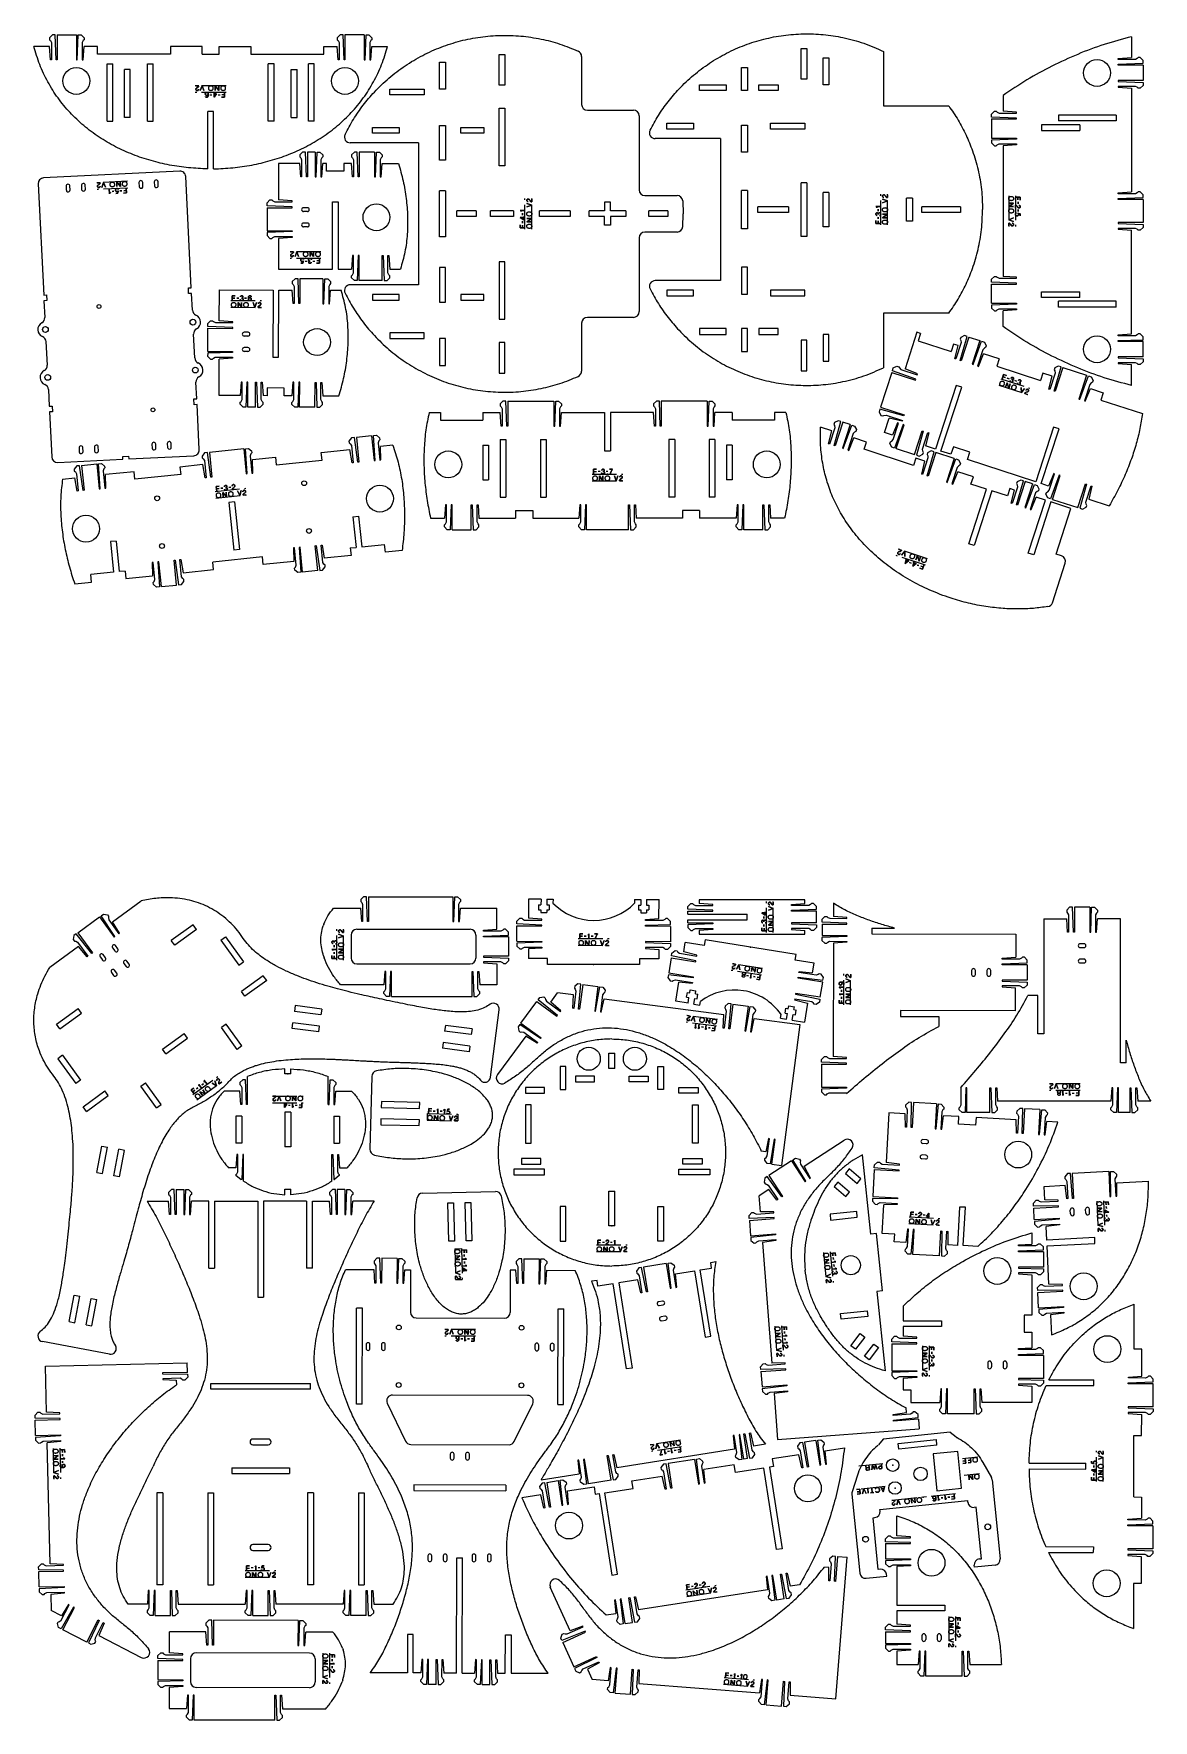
# Model space of a CAD drawing. Header units: millimetres. Extents: x 8 to 591, y 12 to 890.
import ezdxf

# ---------------------------------------------------------------- set-up
doc = ezdxf.new("R2010")
doc.units = ezdxf.units.MM
doc.header["$PDSIZE"] = -1
doc.linetypes.add('CENTERX2', pattern=[20.32, 12.7, -2.54, 2.54, -2.54])

msp = doc.modelspace()

# ---------------------------------------------------------------- linework, layer by layer
at = {"color": 7, "linetype": 'Continuous', "lineweight": 15}
for p, q in [((17.71, 889.77), (16.21, 888.27)), ((16.21, 888.27), (16.21, 887.27)), ((19.21, 889.77), (17.71, 889.77)), ((19.71, 876.77), (19.21, 889.77)), ((20.21, 889.77), (20.21, 876.77)), ((20.21, 889.77), (30.21, 889.77)), ((30.21, 889.77), (30.21, 876.77)), ((30.71, 876.77), (31.21, 889.77)), ((31.21, 889.77), (32.71, 889.77)), ((32.71, 889.77), (34.21, 888.27)), ((34.21, 888.27), (34.21, 887.27)), ((167.71, 889.77), (166.21, 888.27)), ((166.21, 888.27), (166.21, 887.27)), ((169.21, 889.77), (167.71, 889.77)), ((169.71, 876.77), (169.21, 889.77)), ((170.21, 889.77), (170.21, 876.77)), ((180.21, 889.77), (170.21, 889.77)), ((180.21, 889.77), (180.21, 876.77)), ((180.71, 876.77), (181.21, 889.77)), ((181.21, 889.77), (182.71, 889.77)), ((182.71, 889.77), (184.21, 888.27)), ((184.21, 888.27), (184.21, 887.27)), ((580.14, 888.83), (580.14, 877.96)), ((16.21, 883.77), (7.99, 883.77)), ((16.21, 887.27), (16.71, 886.77)), ((16.71, 876.77), (16.21, 883.77)), ((16.71, 886.77), (17.21, 885.77)), ((17.21, 885.77), (17.21, 876.77)), ((33.71, 886.77), (33.21, 885.77)), ((33.21, 885.77), (33.21, 876.77)), ((34.21, 887.27), (33.71, 886.77)), ((33.71, 876.77), (34.21, 883.77)), ((41.21, 883.77), (34.21, 883.77)), ((41.21, 879.77), (41.21, 883.77)), ((79.21, 879.77), (41.21, 879.77)), ((79.21, 883.77), (79.21, 879.77)), ((95.71, 883.77), (79.21, 883.77)), ((95.71, 879.77), (95.71, 883.77)), ((95.71, 879.77), (104.71, 879.77)), ((104.71, 879.77), (104.71, 883.77)), ((104.71, 883.77), (121.21, 883.77)), ((121.21, 883.77), (121.21, 879.77)), ((121.21, 879.77), (159.21, 879.77)), ((159.21, 879.77), (159.21, 883.77)), ((159.21, 883.77), (166.21, 883.77)), ((166.21, 887.27), (166.71, 886.77)), ((166.71, 876.77), (166.21, 883.77)), ((166.71, 886.77), (167.21, 885.77)), ((167.21, 885.77), (167.21, 876.77)), ((183.71, 886.77), (183.21, 885.77)), ((183.21, 885.77), (183.21, 876.77)), ((184.21, 887.27), (183.71, 886.77)), ((183.71, 876.77), (184.21, 883.77)), ((184.21, 883.77), (192.42, 883.77)), ((250.51, 863.56), (250.51, 879.56)), ((250.51, 879.56), (253.51, 879.56)), ((253.51, 879.56), (253.51, 863.56)), ((407.91, 866.73), (407.91, 882.73)), ((407.91, 882.73), (410.91, 882.73)), ((410.91, 882.73), (410.91, 866.73)), ((450.91, 881.12), (450.91, 852.73)), ((17.21, 876.77), (16.71, 876.77)), ((20.21, 876.77), (19.71, 876.77)), ((30.21, 876.77), (30.71, 876.77)), ((33.21, 876.77), (33.71, 876.77)), ((46.21, 874.77), (49.21, 874.77)), ((46.21, 844.77), (46.21, 874.77)), ((49.21, 844.77), (49.21, 874.77)), ((58.21, 871.77), (55.21, 871.77)), ((55.21, 846.77), (55.21, 871.77)), ((58.21, 846.77), (58.21, 871.77)), ((67.21, 874.77), (70.21, 874.77)), ((67.21, 844.77), (67.21, 874.77)), ((70.21, 844.77), (70.21, 874.77)), ((133.21, 874.77), (130.21, 874.77)), ((130.21, 844.77), (130.21, 874.77)), ((133.21, 844.77), (133.21, 874.77)), ((142.21, 871.77), (145.21, 871.77)), ((142.21, 846.77), (142.21, 871.77)), ((145.21, 846.77), (145.21, 871.77)), ((154.21, 874.77), (151.21, 874.77)), ((151.21, 844.77), (151.21, 874.77)), ((154.21, 844.77), (154.21, 874.77)), ((167.21, 876.77), (166.71, 876.77)), ((170.21, 876.77), (169.71, 876.77)), ((180.21, 876.77), (180.71, 876.77)), ((183.21, 876.77), (183.71, 876.77)), ((219.51, 861.56), (219.51, 875.56)), ((219.51, 875.56), (222.51, 875.56)), ((222.51, 875.56), (222.51, 861.56)), ((293.51, 878.57), (293.51, 853.56)), ((376.91, 872.73), (379.91, 872.73)), ((376.91, 860.73), (376.91, 872.73)), ((379.91, 872.73), (379.91, 860.73)), ((419.41, 863.73), (419.41, 877.73)), ((419.41, 877.73), (422.41, 877.73)), ((422.41, 877.73), (422.41, 863.73)), ((573.14, 877.46), (580.14, 877.96)), ((573.14, 876.96), (573.14, 877.46)), ((582.14, 876.96), (573.14, 876.96)), ((573.14, 874.46), (586.14, 874.96)), ((573.14, 873.96), (573.14, 874.46)), ((586.14, 873.96), (573.14, 873.96)), ((583.14, 877.46), (582.14, 876.96)), ((583.64, 877.96), (583.14, 877.46)), ((584.64, 877.96), (583.64, 877.96)), ((586.14, 876.46), (584.64, 877.96)), ((586.14, 874.96), (586.14, 876.46)), ((586.14, 873.96), (586.14, 865.96)), ((193.51, 861.56), (211.51, 861.56)), ((193.51, 858.56), (193.51, 861.56)), ((211.51, 861.56), (211.51, 858.56)), ((222.51, 861.56), (219.51, 861.56)), ((253.51, 863.56), (250.51, 863.56)), ((354.91, 863.73), (368.91, 863.73)), ((354.91, 860.73), (354.91, 863.73)), ((368.91, 863.73), (368.91, 860.73)), ((385.91, 863.73), (395.91, 863.73)), ((385.91, 860.73), (385.91, 863.73)), ((395.91, 863.73), (395.91, 860.73)), ((410.91, 866.73), (407.91, 866.73)), ((422.41, 863.73), (419.41, 863.73)), ((586.14, 865.96), (573.14, 865.96)), ((573.14, 865.96), (573.14, 865.46)), ((573.14, 865.46), (586.14, 864.96)), ((582.14, 862.96), (573.14, 862.96)), ((573.14, 862.96), (573.14, 862.46)), ((573.14, 862.46), (580.14, 861.96)), ((580.14, 861.96), (580.14, 807.96)), ((583.14, 862.46), (582.14, 862.96)), ((583.64, 861.96), (583.14, 862.46)), ((584.64, 861.96), (583.64, 861.96)), ((586.14, 863.46), (584.64, 861.96)), ((586.14, 864.96), (586.14, 863.46)), ((211.51, 858.56), (193.51, 858.56)), ((368.91, 860.73), (354.91, 860.73)), ((379.91, 860.73), (376.91, 860.73)), ((395.91, 860.73), (385.91, 860.73)), ((450.91, 852.73), (484.89, 852.73)), ((513.14, 858.15), (513.14, 849.96)), ((46.21, 844.77), (49.21, 844.77)), ((58.21, 846.77), (55.21, 846.77)), ((67.21, 844.77), (70.21, 844.77)), ((101.71, 849.77), (98.71, 849.77)), ((98.71, 819.95), (98.71, 849.77)), ((101.71, 819.95), (101.71, 849.77)), ((133.21, 844.77), (130.21, 844.77)), ((142.21, 846.77), (145.21, 846.77)), ((154.21, 844.77), (151.21, 844.77)), ((250.51, 821.56), (250.51, 851.56)), ((250.51, 851.56), (253.51, 851.56)), ((253.51, 851.56), (253.51, 821.56)), ((296.51, 850.56), (320.51, 850.56)), ((323.51, 847.56), (323.51, 809.06)), ((337.91, 843.73), (351.91, 843.73)), ((337.91, 840.73), (337.91, 843.73)), ((351.91, 843.73), (351.91, 840.73)), ((391.91, 843.73), (409.91, 843.73)), ((391.91, 840.73), (391.91, 843.73)), ((409.91, 843.73), (409.91, 840.73)), ((507.14, 848.46), (508.64, 849.96)), ((507.14, 846.96), (507.14, 848.46)), ((520.14, 846.46), (507.14, 846.96)), ((507.14, 845.96), (507.14, 835.96)), ((507.14, 845.96), (520.14, 845.96)), ((508.64, 849.96), (509.64, 849.96)), ((509.64, 849.96), (510.14, 849.46)), ((510.14, 849.46), (511.14, 848.96)), ((511.14, 848.96), (520.14, 848.96)), ((520.14, 849.46), (513.14, 849.96)), ((520.14, 848.96), (520.14, 849.46)), ((520.14, 845.96), (520.14, 846.46)), ((572.14, 847.96), (542.14, 847.96)), ((542.14, 847.96), (542.14, 844.96)), ((572.14, 844.96), (542.14, 844.96)), ((572.14, 847.96), (572.14, 844.96)), ((184.51, 841.56), (198.51, 841.56)), ((184.51, 838.56), (184.51, 841.56)), ((198.51, 838.56), (184.51, 838.56)), ((198.51, 841.56), (198.51, 838.56)), ((219.51, 824.56), (219.51, 842.56)), ((219.51, 842.56), (222.51, 842.56)), ((222.51, 842.56), (222.51, 824.56)), ((230.51, 841.56), (242.51, 841.56)), ((230.51, 838.56), (230.51, 841.56)), ((242.51, 838.56), (230.51, 838.56)), ((242.51, 841.56), (242.51, 838.56)), ((365.91, 835.73), (331.86, 835.73)), ((351.91, 840.73), (337.91, 840.73)), ((365.91, 835.73), (365.91, 761.73)), ((376.91, 842.73), (379.91, 842.73)), ((376.91, 828.73), (376.91, 842.73)), ((379.91, 842.73), (379.91, 828.73)), ((409.91, 840.73), (391.91, 840.73)), ((507.14, 835.96), (520.14, 835.96)), ((520.14, 835.46), (507.14, 834.96)), ((507.14, 834.96), (507.14, 833.46)), ((520.14, 835.96), (520.14, 835.46)), ((553.14, 842.96), (533.14, 842.96)), ((533.14, 842.96), (533.14, 839.96)), ((533.14, 839.96), (553.14, 839.96)), ((553.14, 842.96), (553.14, 839.96)), ((148.12, 828.74), (146.62, 827.24)), ((146.62, 827.24), (146.62, 826.24)), ((146.62, 826.24), (147.12, 825.74)), ((149.62, 828.74), (148.12, 828.74)), ((150.12, 815.74), (149.62, 828.74)), ((150.62, 828.74), (150.62, 815.74)), ((154.62, 828.74), (150.62, 828.74)), ((154.62, 828.74), (154.62, 815.74)), ((155.12, 815.74), (155.62, 828.74)), ((155.62, 828.74), (157.12, 828.74)), ((157.12, 828.74), (158.62, 827.24)), ((158.62, 826.24), (158.12, 825.74)), ((158.62, 827.24), (158.62, 826.24)), ((208.51, 833.56), (172.91, 833.56)), ((175.12, 828.74), (173.62, 827.24)), ((173.62, 827.24), (173.62, 826.24)), ((173.62, 826.24), (174.12, 825.74)), ((176.62, 828.74), (175.12, 828.74)), ((177.12, 815.74), (176.62, 828.74)), ((177.62, 828.74), (177.62, 815.74)), ((185.62, 828.74), (177.62, 828.74)), ((185.62, 828.74), (185.62, 815.74)), ((186.12, 815.74), (186.62, 828.74)), ((186.62, 828.74), (188.12, 828.74)), ((188.12, 828.74), (189.62, 827.24)), ((189.62, 826.24), (189.12, 825.74)), ((189.62, 827.24), (189.62, 826.24)), ((208.51, 833.56), (208.51, 759.56)), ((379.91, 828.73), (376.91, 828.73)), ((507.14, 833.46), (508.64, 831.96)), ((508.64, 831.96), (509.64, 831.96)), ((509.64, 831.96), (510.14, 832.46)), ((510.14, 832.46), (511.14, 832.96)), ((511.14, 832.96), (520.14, 832.96)), ((520.14, 832.46), (513.14, 831.96)), ((513.14, 831.96), (513.14, 763.96)), ((520.14, 832.96), (520.14, 832.46)), ((84.06, 818.83), (13.15, 815.31)), ((135.62, 822.74), (135.62, 803.74)), ((146.62, 822.74), (135.62, 822.74)), ((147.12, 815.74), (146.62, 822.74)), ((147.12, 825.74), (147.62, 824.74)), ((147.62, 824.74), (147.62, 815.74)), ((158.12, 825.74), (157.62, 824.74)), ((157.62, 824.74), (157.62, 815.74)), ((158.12, 815.74), (158.62, 822.74)), ((160.62, 822.74), (158.62, 822.74)), ((160.62, 818.74), (160.62, 822.74)), ((169.62, 818.74), (160.62, 818.74)), ((169.62, 822.74), (169.62, 818.74)), ((173.62, 822.74), (169.62, 822.74)), ((174.12, 815.74), (173.62, 822.74)), ((174.12, 825.74), (174.62, 824.74)), ((174.62, 824.74), (174.62, 815.74)), ((189.12, 825.74), (188.62, 824.74)), ((188.62, 824.74), (188.62, 815.74)), ((189.12, 815.74), (189.62, 822.74)), ((189.62, 822.74), (198.11, 822.74)), ((222.51, 824.56), (219.51, 824.56)), ((253.51, 821.56), (250.51, 821.56)), ((10.3, 812.16), (13.18, 754.23)), ((24.88, 810.88), (24.98, 808.89)), ((26.98, 808.99), (26.88, 810.98)), ((32.87, 811.28), (32.97, 809.28)), ((34.97, 809.38), (34.87, 811.38)), ((62.83, 812.77), (62.93, 810.77)), ((64.93, 810.87), (64.83, 812.87)), ((70.82, 813.17), (70.92, 811.17)), ((72.92, 811.27), (72.82, 813.26)), ((90.08, 758.05), (87.21, 815.98)), ((147.62, 815.74), (147.12, 815.74)), ((150.62, 815.74), (150.12, 815.74)), ((154.62, 815.74), (155.12, 815.74)), ((157.62, 815.74), (158.12, 815.74)), ((174.62, 815.74), (174.12, 815.74)), ((177.62, 815.74), (177.12, 815.74)), ((185.62, 815.74), (186.12, 815.74)), ((188.62, 815.74), (189.12, 815.74)), ((219.51, 784.56), (219.51, 808.56)), ((222.51, 808.56), (219.51, 808.56)), ((222.51, 808.56), (222.51, 784.56)), ((379.91, 808.73), (376.91, 808.73)), ((376.91, 788.73), (376.91, 808.73)), ((379.91, 808.73), (379.91, 788.73)), ((407.91, 784.73), (407.91, 812.73)), ((410.91, 812.73), (407.91, 812.73)), ((410.91, 812.73), (410.91, 784.73)), ((129.62, 802.24), (131.12, 803.74)), ((129.62, 800.74), (129.62, 802.24)), ((142.62, 800.24), (129.62, 800.74)), ((129.62, 799.74), (129.62, 787.74)), ((129.62, 799.74), (142.62, 799.74)), ((131.12, 803.74), (132.12, 803.74)), ((132.12, 803.74), (132.62, 803.24)), ((132.62, 803.24), (133.62, 802.74)), ((133.62, 802.74), (142.62, 802.74)), ((142.62, 803.24), (135.62, 803.74)), ((142.62, 802.74), (142.62, 803.24)), ((142.62, 799.74), (142.62, 800.24)), ((150.62, 799.74), (148.62, 799.74)), ((163.62, 802.74), (166.62, 802.74)), ((163.62, 767.74), (163.62, 802.74)), ((166.62, 802.74), (166.62, 767.74)), ((308.51, 802.56), (305.51, 802.56)), ((305.51, 802.56), (305.51, 798.06)), ((308.51, 798.06), (308.51, 802.56)), ((326.51, 806.06), (343.25, 806.06)), ((346.25, 803.27), (346.49, 796.56)), ((385.41, 797.23), (385.41, 800.23)), ((401.41, 800.23), (385.41, 800.23)), ((401.41, 800.23), (401.41, 797.23)), ((419.41, 789.73), (419.41, 807.73)), ((422.41, 807.73), (419.41, 807.73)), ((422.41, 807.73), (422.41, 789.73)), ((462.91, 792.73), (462.91, 804.73)), ((465.91, 804.73), (462.91, 804.73)), ((465.91, 804.73), (465.91, 792.73)), ((470.91, 797.23), (470.91, 800.23)), ((490.91, 800.23), (470.91, 800.23)), ((490.91, 800.23), (490.91, 797.23)), ((573.14, 807.46), (580.14, 807.96)), ((573.14, 806.96), (573.14, 807.46)), ((582.14, 806.96), (573.14, 806.96)), ((573.14, 804.46), (586.14, 804.96)), ((573.14, 803.96), (573.14, 804.46)), ((586.14, 803.96), (573.14, 803.96)), ((583.14, 807.46), (582.14, 806.96)), ((583.64, 807.96), (583.14, 807.46)), ((584.64, 807.96), (583.64, 807.96)), ((586.14, 806.46), (584.64, 807.96)), ((586.14, 804.96), (586.14, 806.46)), ((586.14, 803.96), (586.14, 791.96)), ((150.62, 797.74), (148.62, 797.74)), ((150.62, 791.74), (148.62, 791.74)), ((228.51, 795.06), (228.51, 798.06)), ((238.51, 798.06), (228.51, 798.06)), ((238.51, 795.06), (228.51, 795.06)), ((238.51, 798.06), (238.51, 795.06)), ((246.01, 795.06), (246.01, 798.06)), ((258.01, 798.06), (246.01, 798.06)), ((258.01, 795.06), (246.01, 795.06)), ((258.01, 798.06), (258.01, 795.06)), ((271.51, 795.06), (271.51, 798.06)), ((287.51, 798.06), (271.51, 798.06)), ((287.51, 795.06), (271.51, 795.06)), ((287.51, 798.06), (287.51, 795.06)), ((305.51, 798.06), (297.51, 798.06)), ((297.51, 795.06), (297.51, 798.06)), ((305.51, 795.06), (297.51, 795.06)), ((305.51, 790.56), (305.51, 795.06)), ((316.51, 798.06), (308.51, 798.06)), ((308.51, 795.06), (308.51, 790.56)), ((316.51, 795.06), (308.51, 795.06)), ((316.51, 798.06), (316.51, 795.06)), ((328.51, 795.06), (328.51, 798.06)), ((338.51, 798.06), (328.51, 798.06)), ((338.51, 795.06), (328.51, 795.06)), ((338.51, 798.06), (338.51, 795.06)), ((346.25, 789.84), (346.49, 796.56)), ((401.41, 797.23), (385.41, 797.23)), ((465.91, 792.73), (462.91, 792.73)), ((490.91, 797.23), (470.91, 797.23)), ((586.14, 791.96), (573.14, 791.96)), ((573.14, 791.96), (573.14, 791.46)), ((573.14, 791.46), (586.14, 790.96)), ((586.14, 790.96), (586.14, 789.46)), ((129.62, 787.74), (142.62, 787.74)), ((142.62, 787.24), (129.62, 786.74)), ((129.62, 786.74), (129.62, 785.24)), ((129.62, 785.24), (131.12, 783.74)), ((131.12, 783.74), (132.12, 783.74)), ((132.12, 783.74), (132.62, 784.24)), ((132.62, 784.24), (133.62, 784.74)), ((133.62, 784.74), (142.62, 784.74)), ((142.62, 784.24), (135.62, 783.74)), ((135.62, 783.74), (135.62, 767.74)), ((142.62, 787.74), (142.62, 787.24)), ((142.62, 784.74), (142.62, 784.24)), ((150.62, 789.74), (148.62, 789.74)), ((222.51, 784.56), (219.51, 784.56)), ((308.51, 790.56), (305.51, 790.56)), ((323.51, 784.06), (323.51, 745.56)), ((343.25, 787.06), (326.51, 787.06)), ((379.91, 788.73), (376.91, 788.73)), ((410.91, 784.73), (407.91, 784.73)), ((422.41, 789.73), (419.41, 789.73)), ((582.14, 788.96), (573.14, 788.96)), ((573.14, 788.96), (573.14, 788.46)), ((573.14, 788.46), (580.14, 787.96)), ((580.14, 733.96), (580.14, 787.96)), ((583.14, 788.46), (582.14, 788.96)), ((583.64, 787.96), (583.14, 788.46)), ((584.64, 787.96), (583.64, 787.96)), ((586.14, 789.46), (584.64, 787.96)), ((174.12, 774.74), (173.62, 767.74)), ((174.62, 774.74), (174.12, 774.74)), ((174.62, 765.74), (174.62, 774.74)), ((177.12, 774.74), (176.62, 761.74)), ((177.62, 774.74), (177.12, 774.74)), ((177.62, 761.74), (177.62, 774.74)), ((189.62, 774.74), (190.12, 774.74)), ((189.62, 761.74), (189.62, 774.74)), ((190.12, 774.74), (190.62, 761.74)), ((192.62, 774.74), (193.12, 774.74)), ((192.62, 765.74), (192.62, 774.74)), ((193.12, 774.74), (193.62, 767.74)), ((135.62, 767.74), (163.62, 767.74)), ((166.62, 767.74), (173.62, 767.74)), ((173.62, 764.24), (174.12, 764.74)), ((174.12, 764.74), (174.62, 765.74)), ((193.12, 764.74), (192.62, 765.74)), ((193.62, 764.24), (193.12, 764.74)), ((193.62, 767.74), (199.1, 767.74)), ((222.51, 768.56), (219.51, 768.56)), ((219.51, 768.56), (219.51, 750.56)), ((222.51, 750.56), (222.51, 768.56)), ((253.51, 771.56), (250.51, 771.56)), ((250.51, 771.56), (250.51, 741.56)), ((253.51, 741.56), (253.51, 771.56)), ((376.91, 768.73), (376.91, 754.73)), ((379.91, 768.73), (376.91, 768.73)), ((379.91, 754.73), (379.91, 768.73)), ((88.58, 757.98), (90.08, 758.05)), ((88.73, 754.98), (88.58, 757.98)), ((104.68, 740.85), (104.73, 756.85)), ((104.73, 756.85), (132.73, 756.77)), ((132.73, 756.77), (132.63, 721.77)), ((135.63, 721.77), (135.73, 756.77)), ((135.73, 756.77), (142.73, 756.75)), ((143.21, 749.75), (142.73, 756.75)), ((144.24, 762.74), (142.74, 761.25)), ((142.74, 761.25), (142.74, 760.25)), ((142.74, 760.25), (143.24, 759.75)), ((143.24, 759.75), (143.73, 758.74)), ((143.73, 758.74), (143.71, 749.74)), ((145.74, 762.74), (144.24, 762.74)), ((146.21, 749.74), (145.74, 762.74)), ((146.74, 762.74), (146.71, 749.74)), ((158.74, 762.7), (146.74, 762.74)), ((158.74, 762.7), (158.71, 749.7)), ((159.21, 749.7), (159.74, 762.7)), ((159.74, 762.7), (161.24, 762.7)), ((161.24, 762.7), (162.74, 761.19)), ((161.73, 758.69), (161.71, 749.69)), ((162.24, 759.69), (161.73, 758.69)), ((162.21, 749.69), (162.73, 756.69)), ((162.74, 760.19), (162.24, 759.69)), ((162.73, 756.69), (168.21, 756.68)), ((162.74, 761.19), (162.74, 760.19)), ((208.51, 759.56), (172.91, 759.56)), ((173.62, 763.24), (173.62, 764.24)), ((175.12, 761.74), (173.62, 763.24)), ((176.62, 761.74), (175.12, 761.74)), ((189.62, 761.74), (177.62, 761.74)), ((190.62, 761.74), (192.12, 761.74)), ((192.12, 761.74), (193.62, 763.24)), ((193.62, 763.24), (193.62, 764.24)), ((365.91, 761.73), (331.86, 761.73)), ((337.91, 756.73), (337.91, 753.73)), ((351.91, 756.73), (337.91, 756.73)), ((351.91, 753.73), (351.91, 756.73)), ((391.91, 756.73), (391.91, 753.73)), ((409.91, 756.73), (391.91, 756.73)), ((409.91, 753.73), (409.91, 756.73)), ((507.14, 762.46), (508.64, 763.96)), ((507.14, 760.96), (507.14, 762.46)), ((520.14, 760.46), (507.14, 760.96)), ((507.14, 749.96), (507.14, 759.96)), ((507.14, 759.96), (520.14, 759.96)), ((508.64, 763.96), (509.64, 763.96)), ((509.64, 763.96), (510.14, 763.46)), ((510.14, 763.46), (511.14, 762.96)), ((511.14, 762.96), (520.14, 762.96)), ((520.14, 763.46), (513.14, 763.96)), ((520.14, 762.96), (520.14, 763.46)), ((520.14, 759.96), (520.14, 760.46)), ((533.14, 755.96), (553.14, 755.96)), ((533.14, 752.96), (533.14, 755.96)), ((553.14, 752.96), (553.14, 755.96)), ((13.18, 754.23), (14.67, 754.31)), ((14.82, 751.31), (13.33, 751.24)), ((13.33, 751.24), (13.76, 742.57)), ((14.67, 754.31), (14.82, 751.31)), ((90.23, 755.06), (88.73, 754.98)), ((90.66, 746.39), (90.23, 755.06)), ((143.71, 749.74), (143.21, 749.75)), ((146.71, 749.74), (146.21, 749.74)), ((158.71, 749.7), (159.21, 749.7)), ((161.71, 749.69), (162.21, 749.69)), ((184.51, 754.56), (184.51, 751.56)), ((198.51, 754.56), (184.51, 754.56)), ((184.51, 751.56), (198.51, 751.56)), ((198.51, 751.56), (198.51, 754.56)), ((219.51, 750.56), (222.51, 750.56)), ((230.51, 754.56), (230.51, 751.56)), ((242.51, 754.56), (230.51, 754.56)), ((230.51, 751.56), (242.51, 751.56)), ((242.51, 751.56), (242.51, 754.56)), ((337.91, 753.73), (351.91, 753.73)), ((376.91, 754.73), (379.91, 754.73)), ((391.91, 753.73), (409.91, 753.73)), ((507.14, 749.96), (520.14, 749.96)), ((520.14, 749.46), (507.14, 748.96)), ((507.14, 748.96), (507.14, 747.46)), ((507.14, 747.46), (508.64, 745.96)), ((520.14, 749.96), (520.14, 749.46)), ((553.14, 752.96), (533.14, 752.96)), ((542.14, 747.96), (542.14, 750.96)), ((572.14, 750.96), (542.14, 750.96)), ((572.14, 747.96), (542.14, 747.96)), ((572.14, 747.96), (572.14, 750.96)), ((98.68, 739.37), (100.18, 740.86)), ((98.68, 737.87), (98.68, 739.37)), ((100.18, 740.86), (101.18, 740.86)), ((101.18, 740.86), (101.68, 740.36)), ((101.68, 740.36), (102.68, 739.86)), ((102.68, 739.86), (111.68, 739.83)), ((111.68, 740.33), (104.68, 740.85)), ((111.68, 739.83), (111.68, 740.33)), ((250.51, 741.56), (253.51, 741.56)), ((293.51, 739.56), (293.51, 714.54)), ((320.51, 742.56), (296.51, 742.56)), ((484.89, 744.73), (450.91, 744.73)), ((450.91, 744.73), (450.91, 716.33)), ((508.64, 745.96), (509.64, 745.96)), ((509.64, 745.96), (510.14, 746.46)), ((510.14, 746.46), (511.14, 746.96)), ((511.14, 746.96), (520.14, 746.96)), ((520.14, 746.46), (513.14, 745.96)), ((513.14, 737.76), (513.14, 745.96)), ((520.14, 746.96), (520.14, 746.46)), ((14.38, 729.94), (14.99, 717.6)), ((91.9, 721.42), (91.29, 733.76)), ((98.64, 724.87), (98.67, 736.87)), ((98.67, 736.87), (111.67, 736.83)), ((111.67, 737.33), (98.68, 737.87)), ((111.67, 736.83), (111.67, 737.33)), ((119.66, 732.81), (117.66, 732.82)), ((119.67, 734.81), (117.67, 734.82)), ((193.51, 734.56), (193.51, 731.56)), ((211.51, 734.56), (193.51, 734.56)), ((193.51, 731.56), (211.51, 731.56)), ((211.51, 731.56), (211.51, 734.56)), ((222.51, 731.56), (219.51, 731.56)), ((219.51, 731.56), (219.51, 717.56)), ((222.51, 717.56), (222.51, 731.56)), ((253.51, 729.56), (250.51, 729.56)), ((250.51, 729.56), (250.51, 713.56)), ((253.51, 713.56), (253.51, 729.56)), ((354.91, 736.73), (354.91, 733.73)), ((368.91, 736.73), (354.91, 736.73)), ((354.91, 733.73), (368.91, 733.73)), ((368.91, 733.73), (368.91, 736.73)), ((376.91, 736.73), (376.91, 724.73)), ((379.91, 736.73), (376.91, 736.73)), ((379.91, 724.73), (379.91, 736.73)), ((385.91, 736.73), (385.91, 733.73)), ((395.91, 736.73), (385.91, 736.73)), ((385.91, 733.73), (395.91, 733.73)), ((395.91, 733.73), (395.91, 736.73)), ((410.91, 730.73), (407.91, 730.73)), ((407.91, 730.73), (407.91, 714.73)), ((410.91, 714.73), (410.91, 730.73)), ((422.41, 733.73), (419.41, 733.73)), ((419.41, 733.73), (419.41, 719.73)), ((422.41, 719.73), (422.41, 733.73)), ((468.31, 734.82), (462.13, 715.8)), ((470.21, 734.2), (468.31, 734.82)), ((470.21, 734.2), (468.97, 730.4)), ((468.97, 730.4), (486.09, 724.84)), ((491.28, 729.46), (488.5, 720.9)), ((491.1, 732.15), (490.79, 731.2)), ((490.79, 731.2), (491.11, 730.57)), ((490.87, 720.13), (494.41, 732.65)), ((492.99, 733.11), (491.1, 732.15)), ((491.11, 730.57), (491.28, 729.46)), ((495.37, 732.34), (491.35, 719.97)), ((494.41, 732.65), (492.99, 733.11)), ((495.37, 732.34), (501.07, 730.48)), ((501.07, 730.48), (497.05, 718.12)), ((497.53, 717.97), (502.02, 730.18)), ((502.02, 730.18), (503.45, 729.71)), ((503.45, 729.71), (504.41, 727.82)), ((573.14, 733.46), (580.14, 733.96)), ((573.14, 732.96), (573.14, 733.46)), ((582.14, 732.96), (573.14, 732.96)), ((573.14, 730.46), (586.14, 730.96)), ((573.14, 729.96), (573.14, 730.46)), ((586.14, 729.96), (573.14, 729.96)), ((583.14, 733.46), (582.14, 732.96)), ((583.64, 733.96), (583.14, 733.46)), ((584.64, 733.96), (583.64, 733.96)), ((586.14, 732.46), (584.64, 733.96)), ((586.14, 730.96), (586.14, 732.46)), ((586.14, 721.96), (586.14, 729.96)), ((98.64, 723.87), (98.63, 722.37)), ((98.63, 722.37), (100.13, 720.86)), ((98.64, 724.87), (111.64, 724.83)), ((111.64, 724.33), (98.64, 723.87)), ((100.13, 720.86), (101.13, 720.86)), ((101.13, 720.86), (101.63, 721.36)), ((101.63, 721.36), (102.63, 721.86)), ((102.63, 721.86), (111.63, 721.83)), ((104.58, 701.85), (104.63, 720.85)), ((111.63, 721.33), (104.63, 720.85)), ((111.63, 721.83), (111.63, 721.33)), ((111.64, 724.83), (111.64, 724.33)), ((119.64, 724.81), (117.64, 724.82)), ((119.65, 726.81), (117.65, 726.82)), ((132.63, 721.77), (135.63, 721.77)), ((376.91, 724.73), (379.91, 724.73)), ((487.33, 728.64), (486.09, 724.84)), ((489.71, 727.87), (487.33, 728.64)), ((488.02, 721.06), (489.71, 727.87)), ((488.5, 720.9), (488.02, 721.06)), ((502.69, 725.75), (499.91, 717.19)), ((500.38, 717.04), (503.02, 723.54)), ((503.47, 726.55), (502.69, 725.75)), ((511.11, 720.92), (503.02, 723.54)), ((504.1, 726.87), (503.47, 726.55)), ((504.41, 727.82), (504.1, 726.87)), ((511.11, 720.92), (509.87, 717.11)), ((586.14, 721.96), (573.14, 721.96)), ((573.14, 721.96), (573.14, 721.46)), ((573.14, 721.46), (586.14, 720.96)), ((586.14, 720.96), (586.14, 719.46)), ((219.51, 717.56), (222.51, 717.56)), ((250.51, 713.56), (253.51, 713.56)), ((407.91, 714.73), (410.91, 714.73)), ((419.41, 719.73), (422.41, 719.73)), ((455.19, 713.85), (449.31, 695.78)), ((455.19, 713.85), (467.55, 709.83)), ((455.49, 714.8), (455.96, 716.23)), ((467.7, 710.31), (455.49, 714.8)), ((455.96, 716.23), (457.85, 717.19)), ((457.85, 717.19), (458.8, 716.88)), ((458.8, 716.88), (459.12, 716.25)), ((459.12, 716.25), (459.92, 715.47)), ((459.92, 715.47), (468.48, 712.69)), ((468.63, 713.16), (462.13, 715.8)), ((468.48, 712.69), (468.63, 713.16)), ((491.35, 719.97), (490.87, 720.13)), ((497.05, 718.12), (497.53, 717.97)), ((499.91, 717.19), (500.38, 717.04)), ((509.87, 717.11), (532.7, 709.69)), ((533.93, 713.5), (532.7, 709.69)), ((538.69, 711.95), (533.93, 713.5)), ((537, 705.14), (538.69, 711.95)), ((540.26, 713.55), (537.47, 704.99)), ((540.08, 716.23), (539.77, 715.28)), ((539.77, 715.28), (540.09, 714.65)), ((539.85, 704.21), (543.39, 716.73)), ((541.97, 717.2), (540.08, 716.23)), ((540.09, 714.65), (540.26, 713.55)), ((544.35, 716.42), (540.33, 704.06)), ((543.39, 716.73), (541.97, 717.2)), ((544.35, 716.42), (556.71, 712.41)), ((556.71, 712.41), (552.69, 700.04)), ((553.17, 699.89), (557.66, 712.1)), ((557.66, 712.1), (559.09, 711.63)), ((582.14, 718.96), (573.14, 718.96)), ((573.14, 718.96), (573.14, 718.46)), ((573.14, 718.46), (580.14, 717.96)), ((580.14, 707.09), (580.14, 717.96)), ((583.14, 718.46), (582.14, 718.96)), ((583.64, 717.96), (583.14, 718.46)), ((584.64, 717.96), (583.64, 717.96)), ((586.14, 719.46), (584.64, 717.96)), ((15.62, 704.97), (16.05, 696.31)), ((92.96, 700.12), (92.53, 708.79)), ((116.1, 708.82), (115.58, 701.82)), ((116.6, 708.82), (116.1, 708.82)), ((116.57, 699.82), (116.6, 708.82)), ((119.1, 708.81), (118.56, 695.81)), ((119.6, 708.81), (119.1, 708.81)), ((119.56, 695.81), (119.6, 708.81)), ((123.56, 695.8), (123.6, 708.8)), ((123.6, 708.8), (124.1, 708.8)), ((124.1, 708.8), (124.56, 695.8)), ((126.57, 699.79), (126.6, 708.79)), ((126.6, 708.79), (127.1, 708.79)), ((127.1, 708.79), (127.58, 701.79)), ((129.59, 705.78), (129.58, 701.78)), ((138.59, 705.76), (129.59, 705.78)), ((138.58, 701.76), (138.59, 705.76)), ((143.1, 708.75), (142.58, 701.75)), ((143.6, 708.74), (143.1, 708.75)), ((143.57, 699.74), (143.6, 708.74)), ((146.1, 708.74), (145.56, 695.74)), ((146.6, 708.74), (146.1, 708.74)), ((146.56, 695.74), (146.6, 708.74)), ((154.56, 695.71), (154.6, 708.71)), ((154.6, 708.71), (155.1, 708.71)), ((155.1, 708.71), (155.56, 695.71)), ((157.57, 699.71), (157.6, 708.71)), ((157.6, 708.71), (158.1, 708.7)), ((158.1, 708.7), (158.58, 701.7)), ((467.55, 709.83), (467.7, 710.31)), ((488.76, 707.15), (477.94, 673.86)), ((480.8, 672.93), (491.61, 706.22)), ((491.61, 706.22), (488.76, 707.15)), ((537.47, 704.99), (537, 705.14)), ((540.33, 704.06), (539.85, 704.21)), ((558.33, 707.68), (555.54, 699.12)), ((556.02, 698.96), (558.66, 705.46)), ((559.11, 708.47), (558.33, 707.68)), ((558.66, 705.46), (565.32, 703.3)), ((559.09, 711.63), (560.05, 709.74)), ((559.74, 708.79), (559.11, 708.47)), ((560.05, 709.74), (559.74, 708.79)), ((565.32, 703.3), (564.08, 699.5)), ((16.05, 696.31), (17.55, 696.38)), ((17.55, 696.38), (17.7, 693.38)), ((91.46, 700.05), (92.96, 700.12)), ((91.61, 697.05), (91.46, 700.05)), ((93.11, 697.13), (91.61, 697.05)), ((94.27, 673.66), (93.11, 697.13)), ((115.58, 701.82), (104.58, 701.85)), ((115.56, 697.32), (115.57, 698.32)), ((117.06, 695.82), (115.56, 697.32)), ((115.57, 698.32), (116.07, 698.82)), ((116.07, 698.82), (116.57, 699.82)), ((118.56, 695.81), (117.06, 695.82)), ((123.56, 695.8), (119.56, 695.81)), ((124.56, 695.8), (126.06, 695.79)), ((126.06, 695.79), (127.56, 697.29)), ((127.07, 698.79), (126.57, 699.79)), ((127.57, 698.29), (127.07, 698.79)), ((127.56, 697.29), (127.57, 698.29)), ((129.58, 701.78), (127.58, 701.79)), ((142.58, 701.75), (138.58, 701.76)), ((142.56, 697.25), (142.57, 698.25)), ((144.06, 695.74), (142.56, 697.25)), ((142.57, 698.25), (143.07, 698.75)), ((143.07, 698.75), (143.57, 699.74)), ((145.56, 695.74), (144.06, 695.74)), ((154.56, 695.71), (146.56, 695.74)), ((155.56, 695.71), (157.06, 695.71)), ((157.06, 695.71), (158.56, 697.2)), ((158.07, 698.7), (157.57, 699.71)), ((158.57, 698.2), (158.07, 698.7)), ((158.56, 697.2), (158.57, 698.2)), ((158.58, 701.7), (167.07, 701.68)), ((252.54, 698.96), (251.04, 697.46)), ((251.04, 697.46), (251.04, 696.46)), ((251.04, 696.46), (251.54, 695.96)), ((251.54, 695.96), (252.04, 694.96)), ((252.04, 694.96), (252.04, 685.96)), ((254.04, 698.96), (252.54, 698.96)), ((254.54, 685.96), (254.04, 698.96)), ((255.04, 698.96), (255.04, 685.96)), ((255.04, 698.96), (279.04, 698.96)), ((279.04, 698.96), (279.04, 685.96)), ((279.54, 685.96), (280.04, 698.96)), ((280.04, 698.96), (281.54, 698.96)), ((281.54, 698.96), (283.04, 697.46)), ((282.54, 695.96), (282.04, 694.96)), ((282.04, 694.96), (282.04, 685.96)), ((283.04, 696.46), (282.54, 695.96)), ((283.04, 697.46), (283.04, 696.46)), ((332.54, 698.96), (331.04, 697.46)), ((331.04, 697.46), (331.04, 696.46)), ((331.04, 696.46), (331.54, 695.96)), ((331.54, 695.96), (332.04, 694.96)), ((332.04, 694.96), (332.04, 685.96)), ((334.04, 698.96), (332.54, 698.96)), ((334.54, 685.96), (334.04, 698.96)), ((335.04, 698.96), (335.04, 685.96)), ((359.04, 698.96), (335.04, 698.96)), ((359.04, 698.96), (359.04, 685.96)), ((359.54, 685.96), (360.04, 698.96)), ((360.04, 698.96), (361.54, 698.96)), ((361.54, 698.96), (363.04, 697.46)), ((362.54, 695.96), (362.04, 694.96)), ((362.04, 694.96), (362.04, 685.96)), ((363.04, 696.46), (362.54, 695.96)), ((363.04, 697.46), (363.04, 696.46)), ((449.01, 694.83), (448.54, 693.4)), ((461.52, 691.29), (449.01, 694.83)), ((449.31, 695.78), (461.68, 691.76)), ((552.69, 700.04), (553.17, 699.89)), ((555.54, 699.12), (556.02, 698.96)), ((564.08, 699.5), (585.8, 692.44)), ((17.7, 693.38), (16.2, 693.31)), ((16.2, 693.31), (17.37, 669.84)), ((214.07, 692.96), (220.04, 692.96)), ((220.04, 692.96), (220.04, 688.96)), ((220.04, 688.96), (242.04, 688.96)), ((242.04, 692.96), (242.04, 688.96)), ((242.04, 692.96), (251.04, 692.96)), ((251.54, 685.96), (251.04, 692.96)), ((252.04, 685.96), (251.54, 685.96)), ((255.04, 685.96), (254.54, 685.96)), ((279.04, 685.96), (279.54, 685.96)), ((282.04, 685.96), (282.54, 685.96)), ((282.54, 685.96), (283.04, 692.96)), ((283.04, 692.96), (305.54, 692.96)), ((305.54, 692.96), (305.54, 672.96)), ((308.54, 692.96), (308.54, 672.96)), ((331.04, 692.96), (308.54, 692.96)), ((331.54, 685.96), (331.04, 692.96)), ((332.04, 685.96), (331.54, 685.96)), ((335.04, 685.96), (334.54, 685.96)), ((359.04, 685.96), (359.54, 685.96)), ((362.04, 685.96), (362.54, 685.96)), ((362.54, 685.96), (363.04, 692.96)), ((372.04, 692.96), (363.04, 692.96)), ((372.04, 692.96), (372.04, 688.96)), ((394.04, 688.96), (372.04, 688.96)), ((394.04, 692.96), (394.04, 688.96)), ((400.02, 692.96), (394.04, 692.96)), ((425.36, 687.78), (425.05, 686.83)), ((425.05, 686.83), (425.37, 686.2)), ((425.14, 675.76), (428.68, 688.28)), ((427.25, 688.74), (425.36, 687.78)), ((425.37, 686.2), (425.54, 685.09)), ((429.63, 687.97), (425.61, 675.61)), ((428.68, 688.28), (427.25, 688.74)), ((433.43, 686.73), (429.42, 674.37)), ((433.43, 686.73), (429.63, 687.97)), ((429.89, 674.22), (434.38, 686.42)), ((434.38, 686.42), (435.81, 685.96)), ((435.81, 685.96), (436.77, 684.07)), ((448.54, 693.4), (449.51, 691.51)), ((449.51, 691.51), (450.46, 691.2)), ((450.46, 691.2), (451.09, 691.52)), ((451.09, 691.52), (452.19, 691.69)), ((451.31, 682.51), (453.78, 690.12)), ((452.19, 691.69), (460.75, 688.91)), ((460.6, 688.43), (453.78, 690.12)), ((458.23, 687.62), (455.59, 681.12)), ((455.93, 678.91), (458.71, 687.47)), ((461.08, 686.7), (456.59, 674.49)), ((457.54, 674.18), (461.56, 686.54)), ((458.71, 687.47), (458.23, 687.62)), ((460.75, 688.91), (460.6, 688.43)), ((461.56, 686.54), (461.08, 686.7)), ((461.68, 691.76), (461.52, 691.29)), ((77.59, 676.83), (77.69, 674.84)), ((79.69, 674.93), (79.59, 676.93)), ((173.63, 679.8), (172.29, 678.15)), ((172.29, 678.15), (172.39, 677.16)), ((172.39, 677.16), (172.94, 676.71)), ((172.94, 676.71), (173.54, 675.77)), ((175.12, 679.95), (173.63, 679.8)), ((176.94, 667.07), (175.12, 679.95)), ((184.07, 680.86), (176.12, 680.05)), ((176.12, 680.05), (177.44, 667.12)), ((184.07, 680.86), (185.4, 667.93)), ((185.07, 680.97), (186.56, 681.12)), ((185.89, 667.98), (185.07, 680.97)), ((186.56, 681.12), (188.21, 679.78)), ((187.86, 678.24), (187.47, 677.19)), ((187.47, 677.19), (188.38, 668.24)), ((188.31, 678.78), (187.86, 678.24)), ((188.21, 679.78), (188.31, 678.78)), ((251.04, 678.96), (254.04, 678.96)), ((251.04, 678.96), (251.04, 648.96)), ((254.04, 678.96), (254.04, 648.96)), ((272.04, 678.96), (275.04, 678.96)), ((272.04, 678.96), (272.04, 648.96)), ((275.04, 678.96), (275.04, 648.96)), ((342.04, 678.96), (339.04, 678.96)), ((339.04, 678.96), (339.04, 648.96)), ((342.04, 678.96), (342.04, 648.96)), ((363.04, 678.96), (360.04, 678.96)), ((360.04, 678.96), (360.04, 648.96)), ((363.04, 678.96), (363.04, 648.96)), ((423.97, 683.5), (418.06, 685.42)), ((422.28, 676.69), (423.97, 683.5)), ((422.76, 676.53), (422.28, 676.69)), ((425.54, 685.09), (422.76, 676.53)), ((435.05, 682), (432.27, 673.44)), ((432.74, 673.29), (435.38, 679.79)), ((435.83, 682.8), (435.05, 682)), ((442.04, 677.63), (435.38, 679.79)), ((436.46, 683.12), (435.83, 682.8)), ((436.77, 684.07), (436.46, 683.12)), ((440.8, 673.82), (442.04, 677.63)), ((455.59, 681.12), (451.31, 682.51)), ((454.2, 676.84), (454.51, 677.79)), ((455.16, 674.95), (454.2, 676.84)), ((454.51, 677.79), (455.14, 678.11)), ((455.14, 678.11), (455.93, 678.91)), ((467.05, 671.09), (471.07, 683.45)), ((471.55, 683.3), (468, 670.78)), ((471.07, 683.45), (471.55, 683.3)), ((471.14, 673.97), (473.92, 682.53)), ((474.4, 682.37), (472.71, 675.56)), ((473.92, 682.53), (474.4, 682.37)), ((539.52, 685.4), (530.25, 656.86)), ((533.1, 655.94), (542.37, 684.47)), ((542.37, 684.47), (539.52, 685.4)), ((20.51, 666.99), (54.47, 668.68)), ((31.65, 674.55), (31.75, 672.55)), ((33.75, 672.65), (33.65, 674.65)), ((39.64, 674.95), (39.74, 672.95)), ((41.74, 673.05), (41.64, 675.05)), ((54.4, 670.17), (57.39, 670.32)), ((54.47, 668.68), (54.4, 670.17)), ((57.39, 670.32), (57.47, 668.83)), ((57.47, 668.83), (91.42, 670.51)), ((69.6, 676.44), (69.7, 674.44)), ((71.7, 674.54), (71.6, 676.54)), ((97.03, 671.96), (95.69, 670.31)), ((95.69, 670.31), (95.79, 669.32)), ((95.79, 669.32), (96.34, 668.87)), ((96.34, 668.87), (96.94, 667.93)), ((96.94, 667.93), (97.85, 658.97)), ((98.52, 672.11), (97.03, 671.96)), ((100.34, 659.23), (98.52, 672.11)), ((117.42, 674.04), (99.52, 672.21)), ((99.52, 672.21), (100.84, 659.28)), ((117.42, 674.04), (118.74, 661.11)), ((118.42, 674.15), (119.91, 674.3)), ((119.24, 661.16), (118.42, 674.15)), ((119.91, 674.3), (121.55, 672.96)), ((121.21, 671.42), (120.81, 670.37)), ((120.81, 670.37), (121.73, 661.42)), ((121.66, 671.96), (121.21, 671.42)), ((121.55, 672.96), (121.66, 671.96)), ((122.01, 668.48), (133.95, 669.7)), ((122.23, 661.47), (122.01, 668.48)), ((133.95, 669.7), (134.36, 665.72)), ((134.36, 665.72), (158.23, 668.17)), ((157.82, 672.15), (172.75, 673.67)), ((158.23, 668.17), (157.82, 672.15)), ((173.96, 666.76), (172.75, 673.67)), ((173.54, 675.77), (174.45, 666.81)), ((185.4, 667.93), (185.89, 667.98)), ((188.38, 668.24), (188.88, 668.29)), ((195.17, 675.97), (188.66, 675.3)), ((188.88, 668.29), (188.66, 675.3)), ((242.04, 675.96), (245.04, 675.96)), ((242.04, 675.96), (242.04, 657.96)), ((245.04, 675.96), (245.04, 657.96)), ((305.54, 672.96), (308.54, 672.96)), ((372.04, 675.96), (369.04, 675.96)), ((369.04, 675.96), (369.04, 657.96)), ((372.04, 675.96), (372.04, 657.96)), ((425.61, 675.61), (425.14, 675.76)), ((429.42, 674.37), (429.89, 674.22)), ((432.27, 673.44), (432.74, 673.29)), ((466.48, 665.48), (440.8, 673.82)), ((456.59, 674.49), (455.16, 674.95)), ((457.54, 674.18), (467.05, 671.09)), ((467.72, 669.28), (466.48, 665.48)), ((472.47, 667.74), (467.72, 669.28)), ((468, 670.78), (469.43, 670.32)), ((469.43, 670.32), (471.32, 671.28)), ((471.31, 672.86), (471.14, 673.97)), ((474.04, 669.33), (471.26, 660.77)), ((471.63, 672.23), (471.31, 672.86)), ((471.32, 671.28), (471.63, 672.23)), ((477.94, 673.86), (472.71, 675.56)), ((473.86, 672.02), (473.56, 671.07)), ((473.56, 671.07), (473.88, 670.44)), ((473.64, 660), (477.18, 672.52)), ((475.76, 672.98), (473.86, 672.02)), ((473.88, 670.44), (474.04, 669.33)), ((478.13, 672.21), (474.12, 659.85)), ((477.18, 672.52), (475.76, 672.98)), ((487.64, 669.12), (478.13, 672.21)), ((486.03, 671.23), (480.8, 672.93)), ((487.64, 669.12), (483.63, 656.76)), ((484.1, 656.6), (488.59, 668.81)), ((487.26, 675.04), (486.03, 671.23)), ((495.82, 672.26), (487.26, 675.04)), ((488.59, 668.81), (490.02, 668.35)), ((490.02, 668.35), (490.98, 666.46)), ((494.59, 668.45), (495.82, 672.26)), ((530.25, 656.86), (494.59, 668.45)), ((30.38, 665.14), (29.04, 663.49)), ((29.04, 663.49), (29.14, 662.5)), ((29.14, 662.5), (29.69, 662.05)), ((29.69, 662.05), (30.29, 661.11)), ((30.29, 661.11), (31.2, 652.15)), ((31.87, 665.29), (30.38, 665.14)), ((33.69, 652.41), (31.87, 665.29)), ((32.86, 665.39), (40.82, 666.21)), ((32.86, 665.39), (34.19, 652.46)), ((40.82, 666.21), (42.14, 653.27)), ((41.82, 666.31), (43.31, 666.46)), ((42.64, 653.32), (41.82, 666.31)), ((43.31, 666.46), (44.95, 665.12)), ((44.61, 663.58), (44.21, 662.53)), ((44.21, 662.53), (45.13, 653.58)), ((45.06, 664.13), (44.61, 663.58)), ((44.95, 665.12), (45.06, 664.13)), ((60.33, 662.17), (45.41, 660.64)), ((45.63, 653.63), (45.41, 660.64)), ((60.74, 658.19), (60.33, 662.17)), ((84.62, 660.63), (60.74, 658.19)), ((96.15, 665.84), (84.21, 664.61)), ((84.21, 664.61), (84.62, 660.63)), ((97.36, 658.92), (96.15, 665.84)), ((100.84, 659.28), (100.34, 659.23)), ((118.74, 661.11), (119.24, 661.16)), ((121.73, 661.42), (122.23, 661.47)), ((174.45, 666.81), (173.96, 666.76)), ((177.44, 667.12), (176.94, 667.07)), ((470.79, 660.93), (472.47, 667.74)), ((471.26, 660.77), (470.79, 660.93)), ((474.12, 659.85), (473.64, 660)), ((489.26, 664.39), (486.48, 655.83)), ((486.95, 655.67), (489.59, 662.18)), ((490.04, 665.18), (489.26, 664.39)), ((497.68, 659.55), (489.59, 662.18)), ((490.67, 665.51), (490.04, 665.18)), ((490.98, 666.46), (490.67, 665.51)), ((496.44, 655.75), (497.68, 659.55)), ((539.55, 661.2), (536.91, 654.7)), ((537.24, 652.49), (540.02, 661.05)), ((542.4, 660.28), (537.91, 648.07)), ((538.86, 647.76), (542.88, 660.12)), ((540.02, 661.05), (539.55, 661.2)), ((542.88, 660.12), (542.4, 660.28)), ((22.99, 658.35), (29.49, 659.02)), ((30.7, 652.1), (29.49, 659.02)), ((31.2, 652.15), (30.7, 652.1)), ((34.19, 652.46), (33.69, 652.41)), ((42.14, 653.27), (42.64, 653.32)), ((45.13, 653.58), (45.63, 653.63)), ((97.85, 658.97), (97.36, 658.92)), ((242.04, 657.96), (245.04, 657.96)), ((372.04, 657.96), (369.04, 657.96)), ((483.63, 656.76), (484.1, 656.6)), ((486.48, 655.83), (486.95, 655.67)), ((495.25, 624.59), (504.53, 653.12)), ((504.53, 653.12), (496.44, 655.75)), ((507.38, 652.19), (498.11, 623.66)), ((515.46, 649.57), (507.38, 652.19)), ((516.7, 653.37), (515.46, 649.57)), ((519.08, 652.6), (516.7, 653.37)), ((517.39, 645.79), (519.08, 652.6)), ((520.65, 654.19), (517.86, 645.63)), ((520.47, 656.88), (520.16, 655.93)), ((520.16, 655.93), (520.48, 655.3)), ((520.24, 644.86), (523.78, 657.38)), ((522.36, 657.84), (520.47, 656.88)), ((520.48, 655.3), (520.65, 654.19)), ((524.73, 657.07), (520.72, 644.7)), ((523.78, 657.38), (522.36, 657.84)), ((528.54, 655.83), (524.52, 643.47)), ((528.54, 655.83), (524.73, 657.07)), ((525, 643.31), (529.49, 655.52)), ((530.16, 651.1), (527.37, 642.54)), ((529.49, 655.52), (530.92, 655.06)), ((530.94, 651.9), (530.16, 651.1)), ((530.92, 655.06), (531.88, 653.17)), ((531.57, 652.22), (530.94, 651.9)), ((531.88, 653.17), (531.57, 652.22)), ((536.91, 654.7), (533.1, 655.94)), ((535.52, 650.42), (535.83, 651.37)), ((536.48, 648.53), (535.52, 650.42)), ((535.83, 651.37), (536.46, 651.69)), ((536.46, 651.69), (537.24, 652.49)), ((552.17, 643.43), (556.19, 655.8)), ((556.67, 655.64), (553.12, 643.12)), ((556.19, 655.8), (556.67, 655.64)), ((556.26, 646.31), (559.04, 654.87)), ((559.52, 654.71), (557.83, 647.9)), ((559.04, 654.87), (559.52, 654.71)), ((112.71, 646.42), (109.72, 646.12)), ((109.72, 646.12), (112.27, 621.25)), ((112.71, 646.42), (115.25, 621.55)), ((222.54, 644.96), (222.04, 637.96)), ((223.04, 644.96), (222.54, 644.96)), ((223.04, 635.96), (223.04, 644.96)), ((225.54, 644.96), (225.04, 631.96)), ((226.04, 644.96), (225.54, 644.96)), ((226.04, 631.96), (226.04, 644.96)), ((236.04, 644.96), (236.54, 644.96)), ((236.04, 631.96), (236.04, 644.96)), ((236.54, 644.96), (237.04, 631.96)), ((239.04, 644.96), (239.54, 644.96)), ((239.04, 635.96), (239.04, 644.96)), ((239.54, 644.96), (240.04, 637.96)), ((251.04, 648.96), (254.04, 648.96)), ((259.04, 641.96), (268.04, 641.96)), ((259.04, 641.96), (259.04, 637.96)), ((268.04, 641.96), (268.04, 637.96)), ((272.04, 648.96), (275.04, 648.96)), ((292.54, 644.96), (292.04, 637.96)), ((293.04, 644.96), (292.54, 644.96)), ((293.04, 635.96), (293.04, 644.96)), ((295.54, 644.96), (295.04, 631.96)), ((296.04, 644.96), (295.54, 644.96)), ((296.04, 631.96), (296.04, 644.96)), ((318.04, 644.96), (318.54, 644.96)), ((318.04, 631.96), (318.04, 644.96)), ((318.54, 644.96), (319.04, 631.96)), ((321.04, 644.96), (321.54, 644.96)), ((321.04, 635.96), (321.04, 644.96)), ((321.54, 644.96), (322.04, 637.96)), ((342.04, 648.96), (339.04, 648.96)), ((355.04, 641.96), (346.04, 641.96)), ((346.04, 641.96), (346.04, 637.96)), ((355.04, 641.96), (355.04, 637.96)), ((363.04, 648.96), (360.04, 648.96)), ((374.54, 644.96), (374.04, 637.96)), ((375.04, 644.96), (374.54, 644.96)), ((375.04, 635.96), (375.04, 644.96)), ((377.54, 644.96), (377.04, 631.96)), ((378.04, 644.96), (377.54, 644.96)), ((378.04, 631.96), (378.04, 644.96)), ((388.04, 644.96), (388.54, 644.96)), ((388.04, 631.96), (388.04, 644.96)), ((388.54, 644.96), (389.04, 631.96)), ((391.04, 644.96), (391.54, 644.96)), ((391.04, 635.96), (391.04, 644.96)), ((391.54, 644.96), (392.04, 637.96)), ((517.86, 645.63), (517.39, 645.79)), ((520.72, 644.7), (520.24, 644.86)), ((524.52, 643.47), (525, 643.31)), ((526.28, 619.76), (535.24, 647.34)), ((527.37, 642.54), (527.85, 642.39)), ((527.85, 642.39), (530.49, 648.89)), ((538.1, 646.42), (529.14, 618.84)), ((535.24, 647.34), (530.49, 648.89)), ((537.91, 648.07), (536.48, 648.53)), ((548.56, 643.02), (538.1, 646.42)), ((538.86, 647.76), (552.17, 643.43)), ((540.83, 619.24), (548.56, 643.02)), ((553.12, 643.12), (554.55, 642.66)), ((554.55, 642.66), (556.44, 643.62)), ((556.43, 645.2), (556.26, 646.31)), ((556.75, 644.57), (556.43, 645.2)), ((556.44, 643.62), (556.75, 644.57)), ((557.83, 647.9), (568.55, 644.42)), ((174.32, 638.65), (177.3, 638.96)), ((174.32, 638.65), (175.95, 622.74)), ((177.3, 638.96), (178.93, 623.04)), ((214.77, 637.96), (222.04, 637.96)), ((222.04, 634.46), (222.54, 634.96)), ((222.04, 633.46), (222.04, 634.46)), ((223.54, 631.96), (222.04, 633.46)), ((222.54, 634.96), (223.04, 635.96)), ((238.54, 631.96), (240.04, 633.46)), ((239.54, 634.96), (239.04, 635.96)), ((240.04, 634.46), (239.54, 634.96)), ((240.04, 637.96), (259.04, 637.96)), ((240.04, 633.46), (240.04, 634.46)), ((268.04, 637.96), (292.04, 637.96)), ((292.04, 634.46), (292.54, 634.96)), ((292.04, 633.46), (292.04, 634.46)), ((293.54, 631.96), (292.04, 633.46)), ((292.54, 634.96), (293.04, 635.96)), ((320.54, 631.96), (322.04, 633.46)), ((321.54, 634.96), (321.04, 635.96)), ((322.04, 634.46), (321.54, 634.96)), ((346.04, 637.96), (322.04, 637.96)), ((322.04, 633.46), (322.04, 634.46)), ((374.04, 637.96), (355.04, 637.96)), ((374.04, 634.46), (374.54, 634.96)), ((374.04, 633.46), (374.04, 634.46)), ((375.54, 631.96), (374.04, 633.46)), ((374.54, 634.96), (375.04, 635.96)), ((390.54, 631.96), (392.04, 633.46)), ((391.54, 634.96), (391.04, 635.96)), ((392.04, 634.46), (391.54, 634.96)), ((399.32, 637.96), (392.04, 637.96)), ((392.04, 633.46), (392.04, 634.46)), ((50.96, 626.03), (47.98, 625.72)), ((47.98, 625.72), (49.61, 609.81)), ((50.96, 626.03), (52.59, 610.11)), ((178.93, 623.04), (190.87, 624.26)), ((191.28, 620.28), (190.87, 624.26)), ((225.04, 631.96), (223.54, 631.96)), ((226.04, 631.96), (236.04, 631.96)), ((237.04, 631.96), (238.54, 631.96)), ((295.04, 631.96), (293.54, 631.96)), ((318.04, 631.96), (296.04, 631.96)), ((319.04, 631.96), (320.54, 631.96)), ((377.04, 631.96), (375.54, 631.96)), ((388.04, 631.96), (378.04, 631.96)), ((389.04, 631.96), (390.54, 631.96)), ((498.11, 623.66), (495.25, 624.59)), ((73.18, 615.23), (72.68, 615.18)), ((72.68, 615.18), (73.51, 602.2)), ((74.5, 602.3), (73.18, 615.23)), ((81.14, 616.05), (81.63, 616.1)), ((82.46, 603.12), (81.14, 616.05)), ((81.63, 616.1), (83.45, 603.22)), ((84.12, 616.35), (84.62, 616.41)), ((85.04, 607.4), (84.12, 616.35)), ((84.62, 616.41), (85.83, 609.49)), ((127.2, 617.75), (101.34, 615.1)), ((115.25, 621.55), (112.27, 621.25)), ((127.61, 613.77), (127.2, 617.75)), ((143.53, 615.4), (127.61, 613.77)), ((143.81, 622.46), (143.31, 622.41)), ((143.31, 622.41), (143.53, 615.4)), ((144.73, 613.51), (143.81, 622.46)), ((146.79, 622.77), (146.3, 622.72)), ((146.3, 622.72), (147.12, 609.73)), ((148.12, 609.84), (146.79, 622.77)), ((154.75, 623.58), (155.25, 623.63)), ((156.08, 610.65), (154.75, 623.58)), ((155.25, 623.63), (157.07, 610.75)), ((157.74, 623.89), (158.23, 623.94)), ((158.65, 614.93), (157.74, 623.89)), ((158.23, 623.94), (159.44, 617.03)), ((173.37, 618.45), (159.44, 617.03)), ((172.96, 622.43), (175.95, 622.74)), ((172.96, 622.43), (173.37, 618.45)), ((200.01, 621.18), (191.28, 620.28)), ((529.14, 618.84), (526.28, 619.76)), ((543.69, 618.31), (540.83, 619.24)), ((49.61, 609.81), (37.67, 608.59)), ((38.08, 604.61), (37.67, 608.59)), ((55.58, 610.42), (52.59, 610.11)), ((55.58, 610.42), (55.98, 606.44)), ((55.98, 606.44), (69.91, 607.86)), ((70.19, 614.93), (69.7, 614.88)), ((69.7, 614.88), (69.91, 607.86)), ((71.11, 605.98), (70.19, 614.93)), ((85.64, 606.46), (85.04, 607.4)), ((86.18, 606.01), (85.64, 606.46)), ((85.83, 609.49), (101.75, 611.12)), ((101.75, 611.12), (101.34, 615.1)), ((143.88, 611.91), (144.33, 612.46)), ((143.99, 610.92), (143.88, 611.91)), ((145.63, 609.58), (143.99, 610.92)), ((144.33, 612.46), (144.73, 613.51)), ((147.12, 609.73), (145.63, 609.58)), ((156.08, 610.65), (148.12, 609.84)), ((157.07, 610.75), (158.56, 610.9)), ((158.56, 610.9), (159.9, 612.55)), ((159.25, 613.99), (158.65, 614.93)), ((159.8, 613.54), (159.25, 613.99)), ((159.9, 612.55), (159.8, 613.54)), ((538.91, 593.9), (545.61, 614.53)), ((29.34, 603.71), (38.08, 604.61)), ((70.27, 604.38), (70.71, 604.93)), ((70.37, 603.39), (70.27, 604.38)), ((72.01, 602.05), (70.37, 603.39)), ((70.71, 604.93), (71.11, 605.98)), ((73.51, 602.2), (72.01, 602.05)), ((74.5, 602.3), (82.46, 603.12)), ((83.45, 603.22), (84.95, 603.37)), ((84.95, 603.37), (86.29, 605.02)), ((86.29, 605.02), (86.18, 606.01)), ((179.91, 440.73), (178.41, 439.23)), ((181.41, 440.73), (179.91, 440.73)), ((181.91, 427.73), (181.41, 440.73)), ((182.41, 440.73), (182.41, 427.73)), ((182.41, 440.73), (226.41, 440.73)), ((226.41, 440.73), (226.41, 427.73)), ((226.91, 427.73), (227.41, 440.73)), ((227.41, 440.73), (228.91, 440.73)), ((228.91, 440.73), (230.41, 439.23)), ((265.87, 439.47), (265.84, 429.47)), ((272.37, 439.45), (265.87, 439.47)), ((272.37, 439.45), (272.36, 436.45)), ((275.37, 439.44), (275.36, 436.44)), ((275.37, 439.44), (278.62, 439.43)), ((278.62, 439.43), (278.61, 437.43)), ((43.09, 430.77), (44.31, 431.65)), ((50.33, 419.95), (43.09, 430.77)), ((44.31, 431.65), (46.4, 431.32)), ((46.4, 431.32), (46.99, 430.51)), ((49.05, 427.68), (63.98, 438.52)), ((164.24, 434.73), (178.41, 434.73)), ((178.41, 439.23), (178.41, 438.23)), ((178.41, 438.23), (178.91, 437.73)), ((178.91, 427.73), (178.41, 434.73)), ((178.91, 437.73), (179.41, 436.73)), ((179.41, 436.73), (179.41, 427.73)), ((229.91, 437.73), (229.41, 436.73)), ((229.41, 436.73), (229.41, 427.73)), ((230.41, 438.23), (229.91, 437.73)), ((229.91, 427.73), (230.41, 434.73)), ((230.41, 439.23), (230.41, 438.23)), ((230.41, 434.73), (249.41, 434.73)), ((249.41, 423.73), (249.41, 434.73)), ((271.11, 436.45), (271.1, 433.95)), ((271.1, 433.95), (272.35, 433.95)), ((271.11, 436.45), (272.36, 436.45)), ((272.35, 433.95), (272.35, 432.45)), ((272.35, 432.45), (275.35, 432.44)), ((275.35, 433.94), (276.6, 433.94)), ((275.35, 433.94), (275.35, 432.44)), ((275.36, 436.44), (276.61, 436.44)), ((276.61, 436.44), (276.6, 433.94)), ((321.12, 439.32), (321.11, 437.32)), ((321.12, 439.32), (324.37, 439.31)), ((323.11, 436.31), (323.1, 433.81)), ((323.1, 433.81), (324.35, 433.81)), ((323.11, 436.31), (324.36, 436.31)), ((324.35, 433.81), (324.35, 432.31)), ((324.35, 432.31), (327.35, 432.3)), ((324.37, 439.31), (324.36, 436.31)), ((327.35, 433.8), (328.6, 433.8)), ((327.35, 433.8), (327.35, 432.3)), ((327.37, 439.3), (327.36, 436.3)), ((327.36, 436.3), (328.61, 436.3)), ((327.37, 439.3), (333.87, 439.28)), ((328.61, 436.3), (328.6, 433.8)), ((333.84, 429.28), (333.87, 439.28)), ((348.87, 435.64), (350.37, 437.14)), ((348.87, 434.14), (348.87, 435.64)), ((361.87, 433.64), (348.87, 434.14)), ((348.87, 431.64), (348.87, 433.14)), ((348.87, 433.14), (361.87, 433.14)), ((348.87, 431.64), (379.87, 431.64)), ((350.37, 437.14), (351.37, 437.14)), ((351.37, 437.14), (351.87, 436.64)), ((351.87, 436.64), (352.87, 436.14)), ((352.87, 436.14), (361.87, 436.14)), ((354.87, 439.14), (354.87, 437.14)), ((409.87, 439.14), (354.87, 439.14)), ((361.87, 436.64), (354.87, 437.14)), ((361.87, 436.14), (361.87, 436.64)), ((361.87, 433.14), (361.87, 433.64)), ((379.87, 428.64), (379.87, 431.64)), ((402.87, 436.64), (409.87, 437.14)), ((402.87, 436.14), (402.87, 436.64)), ((411.87, 436.14), (402.87, 436.14)), ((402.87, 433.64), (415.87, 434.14)), ((402.87, 433.14), (402.87, 433.64)), ((415.87, 433.14), (402.87, 433.14)), ((409.87, 437.14), (409.87, 439.14)), ((412.87, 436.64), (411.87, 436.14)), ((413.37, 437.14), (412.87, 436.64)), ((414.37, 437.14), (413.37, 437.14)), ((415.87, 435.64), (414.37, 437.14)), ((415.87, 434.14), (415.87, 435.64)), ((415.87, 427.14), (415.87, 433.14)), ((424.85, 437.26), (424.83, 430.46)), ((547.84, 435.19), (546.34, 433.69)), ((546.34, 433.69), (546.34, 432.69)), ((546.34, 432.69), (546.84, 432.19)), ((546.84, 432.19), (547.34, 431.19)), ((547.34, 431.19), (547.34, 422.19)), ((549.34, 435.19), (547.84, 435.19)), ((549.84, 422.19), (549.34, 435.19)), ((550.34, 435.19), (550.34, 422.19)), ((558.34, 435.19), (550.34, 435.19)), ((558.34, 435.19), (558.34, 422.19)), ((558.84, 422.19), (559.34, 435.19)), ((559.34, 435.19), (560.84, 435.19)), ((560.84, 435.19), (562.34, 433.69)), ((561.84, 432.19), (561.34, 431.19)), ((561.34, 431.19), (561.34, 422.19)), ((562.34, 432.69), (561.84, 432.19)), ((562.34, 433.69), (562.34, 432.69)), ((30.96, 421.95), (42.29, 430.18)), ((30.96, 421.95), (38.6, 411.43)), ((42.29, 430.18), (49.93, 419.66)), ((46.99, 430.51), (46.88, 429.81)), ((46.88, 429.81), (47.06, 428.71)), ((47.06, 428.71), (52.35, 421.42)), ((52.76, 421.72), (49.05, 427.68)), ((91.03, 426.04), (79.7, 417.81)), ((92.79, 423.61), (81.47, 415.38)), ((92.79, 423.61), (91.03, 426.04)), ((159.17, 426.47), (158.83, 425.53)), ((176.41, 423.73), (235.41, 423.73)), ((179.41, 427.73), (178.91, 427.73)), ((182.41, 427.73), (181.91, 427.73)), ((226.41, 427.73), (226.91, 427.73)), ((229.41, 427.73), (229.91, 427.73)), ((242.41, 423.23), (249.41, 423.73)), ((242.41, 422.73), (242.41, 423.23)), ((251.41, 422.73), (242.41, 422.73)), ((252.41, 423.23), (251.41, 422.73)), ((252.91, 423.73), (252.41, 423.23)), ((253.91, 423.73), (252.91, 423.73)), ((255.41, 422.23), (253.91, 423.73)), ((255.41, 420.73), (255.41, 422.23)), ((259.81, 417.49), (259.83, 425.49)), ((259.83, 426.49), (259.84, 427.99)), ((272.83, 425.95), (259.83, 426.49)), ((259.83, 425.49), (272.83, 425.45)), ((259.84, 427.99), (261.34, 429.48)), ((261.34, 429.48), (262.34, 429.48)), ((262.34, 429.48), (262.84, 428.98)), ((262.84, 428.98), (263.84, 428.47)), ((263.84, 428.47), (272.84, 428.45)), ((272.84, 428.95), (265.84, 429.47)), ((272.83, 425.45), (272.83, 425.95)), ((272.84, 428.45), (272.84, 428.95)), ((326.83, 425.8), (339.83, 426.27)), ((326.83, 425.3), (326.83, 425.8)), ((339.83, 425.27), (326.83, 425.3)), ((326.84, 428.8), (333.84, 429.28)), ((326.84, 428.3), (326.84, 428.8)), ((335.84, 428.28), (326.84, 428.3)), ((336.84, 428.77), (335.84, 428.28)), ((337.34, 429.27), (336.84, 428.77)), ((338.34, 429.27), (337.34, 429.27)), ((339.84, 427.77), (338.34, 429.27)), ((339.83, 425.27), (339.81, 417.27)), ((339.83, 426.27), (339.84, 427.77)), ((348.87, 427.14), (348.87, 428.64)), ((348.87, 428.64), (379.87, 428.64)), ((348.87, 427.14), (361.87, 427.14)), ((361.87, 426.64), (348.87, 426.14)), ((348.87, 426.14), (348.87, 424.64)), ((348.87, 424.64), (350.37, 423.14)), ((350.37, 423.14), (351.37, 423.14)), ((351.37, 423.14), (351.87, 423.64)), ((351.87, 423.64), (352.87, 424.14)), ((352.87, 424.14), (361.87, 424.14)), ((361.87, 423.64), (354.87, 423.14)), ((354.87, 423.14), (354.87, 421.14)), ((361.87, 427.14), (361.87, 426.64)), ((361.87, 424.14), (361.87, 423.64)), ((415.87, 427.14), (402.87, 427.14)), ((402.87, 427.14), (402.87, 426.64)), ((402.87, 426.64), (415.87, 426.14)), ((402.87, 424.14), (402.87, 423.64)), ((411.87, 424.14), (402.87, 424.14)), ((402.87, 423.64), (409.87, 423.14)), ((409.87, 421.14), (409.87, 423.14)), ((412.87, 423.64), (411.87, 424.14)), ((413.37, 423.14), (412.87, 423.64)), ((414.37, 423.14), (413.37, 423.14)), ((415.87, 424.64), (414.37, 423.14)), ((415.87, 426.14), (415.87, 424.64)), ((418.82, 426.47), (418.81, 420.47)), ((418.82, 427.47), (418.83, 428.97)), ((431.82, 426.94), (418.82, 427.47)), ((418.82, 426.47), (431.82, 426.44)), ((418.83, 428.97), (420.33, 430.47)), ((420.33, 430.47), (421.33, 430.47)), ((421.33, 430.47), (421.83, 429.96)), ((421.83, 429.96), (422.83, 429.46)), ((422.83, 429.46), (431.83, 429.44)), ((431.83, 429.94), (424.83, 430.46)), ((431.82, 426.44), (431.82, 426.94)), ((431.83, 429.44), (431.83, 429.94)), ((444.82, 424.4), (444.81, 421.4)), ((444.82, 424.4), (456.57, 424.37)), ((534.34, 429.19), (534.34, 369.19)), ((534.34, 429.19), (546.34, 429.19)), ((546.84, 422.19), (546.34, 429.19)), ((547.34, 422.19), (546.84, 422.19)), ((550.34, 422.19), (549.84, 422.19)), ((558.34, 422.19), (558.84, 422.19)), ((561.34, 422.19), (561.84, 422.19)), ((561.84, 422.19), (562.34, 429.19)), ((574.34, 429.19), (562.34, 429.19)), ((574.34, 354.19), (574.34, 429.19)), ((31.25, 414.74), (16.32, 403.9)), ((28.94, 420.48), (28.61, 418.38)), ((28.61, 418.38), (29.19, 417.58)), ((30.15, 421.36), (28.94, 420.48)), ((29.19, 417.58), (29.89, 417.46)), ((29.89, 417.46), (30.88, 416.95)), ((38.2, 411.14), (30.15, 421.36)), ((30.88, 416.95), (36.17, 409.67)), ((35.77, 409.37), (31.25, 414.74)), ((49.04, 414.07), (50.22, 412.46)), ((49.93, 419.66), (50.33, 419.95)), ((51.84, 413.63), (50.66, 415.25)), ((52.35, 421.42), (52.76, 421.72)), ((81.47, 415.38), (79.7, 417.81)), ((105.51, 418.02), (107.94, 419.78)), ((105.51, 418.02), (114.91, 405.07)), ((107.94, 419.78), (117.34, 406.84)), ((173.41, 420.73), (173.41, 408.73)), ((238.41, 420.73), (238.41, 408.73)), ((242.41, 420.23), (255.41, 420.73)), ((242.41, 419.73), (242.41, 420.23)), ((255.41, 419.73), (242.41, 419.73)), ((255.41, 419.73), (255.41, 409.73)), ((272.81, 416.95), (259.8, 416.49)), ((259.8, 416.49), (259.8, 414.99)), ((259.8, 414.99), (261.3, 413.48)), ((259.81, 417.49), (272.81, 417.45)), ((261.3, 413.48), (262.3, 413.48)), ((262.3, 413.48), (262.8, 413.98)), ((262.8, 413.98), (263.8, 414.47)), ((263.8, 414.47), (272.8, 414.45)), ((265.8, 413.47), (265.78, 408.47)), ((272.8, 413.95), (265.8, 413.47)), ((272.8, 414.45), (272.8, 413.95)), ((272.81, 417.45), (272.81, 416.95)), ((326.81, 417.3), (326.8, 416.8)), ((326.8, 416.8), (339.8, 416.27)), ((326.8, 414.3), (326.8, 413.8)), ((335.8, 414.28), (326.8, 414.3)), ((326.8, 413.8), (333.8, 413.28)), ((339.81, 417.27), (326.81, 417.3)), ((333.8, 413.28), (333.78, 408.28)), ((336.8, 413.77), (335.8, 414.28)), ((337.3, 413.27), (336.8, 413.77)), ((338.3, 413.27), (337.3, 413.27)), ((339.8, 414.77), (338.3, 413.27)), ((339.8, 416.27), (339.8, 414.77)), ((346.74, 411.9), (347.53, 416.84)), ((357.41, 415.24), (347.53, 416.84)), ((354.87, 421.14), (409.87, 421.14)), ((357.88, 418.21), (357.41, 415.24)), ((405.27, 410.57), (357.88, 418.21)), ((431.8, 419.94), (418.8, 419.47)), ((418.8, 419.47), (418.8, 417.97)), ((418.8, 417.97), (420.29, 416.47)), ((418.81, 420.47), (431.81, 420.44)), ((420.29, 416.47), (421.29, 416.47)), ((421.29, 416.47), (421.8, 416.96)), ((421.8, 416.96), (422.8, 417.46)), ((422.8, 417.46), (431.8, 417.44)), ((424.79, 416.46), (424.63, 357.46)), ((431.8, 416.94), (424.79, 416.46)), ((431.81, 420.44), (431.8, 419.94)), ((431.8, 417.44), (431.8, 416.94)), ((444.81, 421.4), (519.81, 421.2)), ((519.81, 421.2), (519.77, 409.2)), ((555.34, 416.19), (553.34, 416.19)), ((553.34, 414.19), (555.34, 414.19)), ((36.17, 409.67), (35.77, 409.37)), ((38.6, 411.43), (38.2, 411.14)), ((42.57, 409.37), (43.75, 407.75)), ((45.36, 408.93), (44.19, 410.55)), ((54.92, 405.98), (56.1, 404.37)), ((57.71, 405.54), (56.54, 407.16)), ((114.91, 405.07), (117.34, 406.84)), ((159.04, 409.82), (159.36, 408.87)), ((176.41, 405.73), (235.41, 405.73)), ((255.41, 409.73), (242.41, 409.73)), ((242.41, 409.73), (242.41, 409.23)), ((242.41, 409.23), (255.41, 408.73)), ((251.41, 406.73), (242.41, 406.73)), ((242.41, 406.73), (242.41, 406.23)), ((242.41, 406.23), (249.41, 405.73)), ((249.41, 405.73), (249.41, 394.73)), ((252.41, 406.23), (251.41, 406.73)), ((252.91, 405.73), (252.41, 406.23)), ((253.91, 405.73), (252.91, 405.73)), ((255.41, 407.23), (253.91, 405.73)), ((255.41, 408.73), (255.41, 407.23)), ((275.78, 408.44), (265.78, 408.47)), ((275.77, 405.44), (275.78, 408.44)), ((323.77, 405.31), (275.77, 405.44)), ((323.78, 408.31), (323.77, 405.31)), ((333.78, 408.28), (323.78, 408.31)), ((340.18, 408.91), (338.9, 401.01)), ((340.18, 408.91), (353.01, 406.84)), ((340.34, 409.89), (340.58, 411.37)), ((353.09, 407.33), (340.34, 409.89)), ((340.58, 411.37), (342.3, 412.62)), ((342.3, 412.62), (343.28, 412.46)), ((343.28, 412.46), (343.7, 411.88)), ((343.7, 411.88), (344.6, 411.23)), ((344.6, 411.23), (353.49, 409.8)), ((353.57, 410.29), (346.74, 411.9)), ((353.01, 406.84), (353.09, 407.33)), ((353.49, 409.8), (353.57, 410.29)), ((404.79, 407.61), (405.27, 410.57)), ((414.67, 406.01), (404.79, 407.61)), ((413.87, 401.08), (414.67, 406.01)), ((512.76, 405.21), (512.77, 405.71)), ((525.76, 405.18), (512.76, 405.21)), ((512.77, 408.71), (519.77, 409.2)), ((512.77, 408.21), (512.77, 408.71)), ((521.77, 408.19), (512.77, 408.21)), ((512.77, 405.71), (525.77, 406.18)), ((522.77, 408.69), (521.77, 408.19)), ((523.27, 409.19), (522.77, 408.69)), ((524.27, 409.18), (523.27, 409.19)), ((525.77, 407.68), (524.27, 409.18)), ((525.76, 405.18), (525.74, 397.18)), ((525.77, 406.18), (525.77, 407.68)), ((555.34, 408.19), (553.34, 408.19)), ((553.34, 406.19), (555.34, 406.19)), ((48.45, 401.28), (49.62, 399.66)), ((51.24, 400.84), (50.07, 402.46)), ((127.63, 399.48), (116.3, 391.25)), ((129.39, 397.05), (118.07, 388.82)), ((129.39, 397.05), (127.63, 399.48)), ((190.91, 401.73), (190.41, 394.73)), ((191.41, 401.73), (190.91, 401.73)), ((191.41, 392.73), (191.41, 401.73)), ((193.91, 401.73), (193.41, 388.73)), ((194.41, 401.73), (193.91, 401.73)), ((194.41, 388.73), (194.41, 401.73)), ((236.41, 401.73), (236.91, 401.73)), ((236.41, 388.73), (236.41, 401.73)), ((236.91, 401.73), (237.41, 388.73)), ((239.41, 401.73), (239.91, 401.73)), ((239.41, 392.73), (239.41, 401.73)), ((239.91, 401.73), (240.41, 394.73)), ((338.75, 400.02), (338.51, 398.54)), ((338.51, 398.54), (339.75, 396.82)), ((351.66, 398.44), (338.75, 400.02)), ((338.9, 401.01), (351.74, 398.94)), ((339.75, 396.82), (340.74, 396.66)), ((340.74, 396.66), (341.31, 397.07)), ((341.31, 397.07), (342.38, 397.41)), ((342.38, 397.41), (351.26, 395.98)), ((342.6, 386.23), (344.19, 396.1)), ((351.18, 395.48), (344.19, 396.1)), ((351.26, 395.98), (351.18, 395.48)), ((351.74, 398.94), (351.66, 398.44)), ((406.32, 398.24), (406.4, 398.74)), ((419.16, 396.17), (406.32, 398.24)), ((406.4, 398.74), (419.32, 397.16)), ((406.8, 401.2), (406.88, 401.7)), ((415.69, 399.77), (406.8, 401.2)), ((406.88, 401.7), (413.87, 401.08)), ((416.75, 400.11), (415.69, 399.77)), ((417.33, 400.52), (416.75, 400.11)), ((418.31, 400.36), (417.33, 400.52)), ((417.88, 388.28), (419.16, 396.17)), ((419.56, 398.64), (418.31, 400.36)), ((419.32, 397.16), (419.56, 398.64)), ((496.76, 402.26), (496.75, 400.26)), ((498.75, 400.25), (498.76, 402.25)), ((504.76, 402.24), (504.75, 400.24)), ((506.75, 400.23), (506.76, 402.23)), ((525.74, 397.18), (512.74, 397.21)), ((512.74, 397.21), (512.74, 396.71)), ((512.74, 396.71), (525.74, 396.18)), ((525.74, 396.18), (525.74, 394.68)), ((118.07, 388.82), (116.3, 391.25)), ((190.41, 394.73), (167.87, 394.73)), ((190.41, 391.23), (190.91, 391.73)), ((190.41, 390.23), (190.41, 391.23)), ((191.91, 388.73), (190.41, 390.23)), ((190.91, 391.73), (191.41, 392.73)), ((193.41, 388.73), (191.91, 388.73)), ((194.41, 388.73), (236.41, 388.73)), ((237.41, 388.73), (238.91, 388.73)), ((238.91, 388.73), (240.41, 390.23)), ((239.91, 391.73), (239.41, 392.73)), ((240.41, 391.23), (239.91, 391.73)), ((249.41, 394.73), (240.41, 394.73)), ((240.41, 390.23), (240.41, 391.23)), ((270.81, 386.97), (271.7, 388.18)), ((280.99, 378.87), (270.81, 386.97)), ((271.7, 388.18), (273.8, 388.5)), ((273.8, 388.5), (274.6, 387.91)), ((274.6, 387.91), (274.71, 387.21)), ((274.71, 387.21), (275.22, 386.22)), ((277.42, 385.84), (280.98, 390.67)), ((289.35, 389.57), (280.98, 390.67)), ((288.93, 382.57), (289.35, 389.57)), ((290.6, 391.42), (289.43, 382.5)), ((289.93, 394.03), (289.8, 393.04)), ((289.8, 393.04), (290.23, 392.48)), ((291.62, 395.33), (289.93, 394.03)), ((290.23, 392.48), (290.6, 391.42)), ((293.1, 395.13), (291.62, 395.33)), ((291.91, 382.18), (293.1, 395.13)), ((294.1, 395), (292.4, 382.11)), ((294.1, 395), (302.03, 393.96)), ((302.03, 393.96), (300.33, 381.07)), ((300.83, 381), (303.02, 393.83)), ((303.02, 393.83), (304.51, 393.63)), ((304.48, 389.6), (303.31, 380.68)), ((303.8, 380.61), (305.21, 387.49)), ((305.11, 390.53), (304.48, 389.6)), ((304.51, 393.63), (305.8, 391.95)), ((305.67, 390.96), (305.11, 390.53)), ((305.21, 387.49), (367.67, 379.27)), ((305.8, 391.95), (305.67, 390.96)), ((348.26, 388.36), (348.66, 390.83)), ((348.26, 388.36), (349.49, 388.16)), ((348.66, 390.83), (349.89, 390.63)), ((349.02, 385.2), (349.49, 388.16)), ((349.89, 390.63), (350.13, 392.11)), ((350.13, 392.11), (353.09, 391.63)), ((351.98, 384.72), (352.46, 387.68)), ((352.46, 387.68), (353.69, 387.48)), ((352.85, 390.15), (353.09, 391.63)), ((352.85, 390.15), (354.09, 389.95)), ((353.69, 387.48), (354.09, 389.95)), ((404.57, 387.38), (404.49, 386.89)), ((404.49, 386.89), (411.32, 385.28)), ((413.46, 385.95), (404.57, 387.38)), ((405.05, 390.34), (404.97, 389.85)), ((404.97, 389.85), (417.73, 387.29)), ((417.88, 388.28), (405.05, 390.34)), ((417.73, 387.29), (417.49, 385.81)), ((521.73, 394.19), (512.73, 394.21)), ((512.73, 394.21), (512.73, 393.71)), ((512.73, 393.71), (519.73, 393.2)), ((519.7, 381.2), (519.73, 393.2)), ((522.73, 393.69), (521.73, 394.19)), ((523.23, 393.19), (522.73, 393.69)), ((524.23, 393.18), (523.23, 393.19)), ((525.74, 394.68), (524.23, 393.18)), ((531.34, 389.19), (526.13, 389.19)), ((531.34, 369.19), (531.34, 389.19)), ((19.84, 374.31), (31.16, 382.54)), ((21.6, 371.89), (32.92, 380.11)), ((32.92, 380.11), (31.16, 382.54)), ((144.21, 383.96), (143.82, 380.98)), ((157.7, 379.16), (143.82, 380.98)), ((158.09, 382.13), (144.21, 383.96)), ((158.09, 382.13), (157.7, 379.16)), ((245.86, 384.64), (245.26, 384.22)), ((246.06, 346.62), (250.57, 381.82)), ((261.93, 374.89), (270.22, 386.17)), ((270.22, 386.17), (280.69, 378.47)), ((275.22, 386.22), (282.47, 380.89)), ((282.77, 381.29), (277.42, 385.84)), ((280.69, 378.47), (280.99, 378.87)), ((282.47, 380.89), (282.77, 381.29)), ((289.43, 382.5), (288.93, 382.57)), ((292.4, 382.11), (291.91, 382.18)), ((300.33, 381.07), (300.83, 381)), ((303.31, 380.68), (303.8, 380.61)), ((349.02, 385.2), (342.6, 386.23)), ((351.98, 384.72), (355.19, 384.2)), ((355.19, 384.2), (355.51, 386.18)), ((367.26, 372.27), (367.67, 379.27)), ((368.93, 381.13), (367.75, 372.2)), ((368.26, 383.74), (368.13, 382.74)), ((368.13, 382.74), (368.56, 382.18)), ((369.94, 385.03), (368.26, 383.74)), ((368.56, 382.18), (368.93, 381.13)), ((371.43, 384.83), (369.94, 385.03)), ((370.23, 371.88), (371.43, 384.83)), ((372.42, 384.7), (370.73, 371.81)), ((372.42, 384.7), (380.35, 383.66)), ((380.35, 383.66), (378.66, 370.77)), ((379.15, 370.7), (381.35, 383.53)), ((381.35, 383.53), (382.83, 383.33)), ((382.81, 379.3), (381.63, 370.38)), ((383.43, 380.23), (382.81, 379.3)), ((382.83, 383.33), (384.12, 381.65)), ((383.99, 380.66), (383.43, 380.23)), ((384.12, 381.65), (383.99, 380.66)), ((397.15, 377.44), (397.46, 379.41)), ((399.6, 380.08), (400, 382.55)), ((399.6, 380.08), (400.83, 379.88)), ((400, 382.55), (401.23, 382.35)), ((400.35, 376.92), (400.83, 379.88)), ((401.23, 382.35), (401.47, 383.83)), ((401.47, 383.83), (404.43, 383.35)), ((403.32, 376.44), (403.79, 379.41)), ((403.79, 379.41), (405.03, 379.21)), ((404.19, 381.87), (404.43, 383.35)), ((404.19, 381.87), (405.43, 381.67)), ((405.03, 379.21), (405.43, 381.67)), ((411.32, 385.28), (409.73, 375.41)), ((414.37, 385.3), (413.46, 385.95)), ((414.78, 384.72), (414.37, 385.3)), ((415.77, 384.57), (414.78, 384.72)), ((417.49, 385.81), (415.77, 384.57)), ((459.7, 381.36), (459.69, 378.36)), ((459.69, 378.36), (479.69, 378.31)), ((519.7, 381.2), (459.7, 381.36)), ((479.69, 378.31), (479.68, 373.09)), ((21.6, 371.89), (19.84, 374.31)), ((75.04, 361.27), (86.37, 369.5)), ((88.13, 367.07), (86.37, 369.5)), ((108.24, 374.27), (105.82, 372.51)), ((114.05, 361.18), (105.82, 372.51)), ((116.47, 362.94), (108.24, 374.27)), ((142.65, 372.06), (143.04, 375.04)), ((156.53, 370.24), (142.65, 372.06)), ((156.92, 373.21), (143.04, 375.04)), ((156.53, 370.24), (156.92, 373.21)), ((222.54, 373.66), (222.15, 370.69)), ((236.03, 368.86), (222.15, 370.69)), ((236.42, 371.83), (222.54, 373.66)), ((236.42, 371.83), (236.03, 368.86)), ((261.34, 374.08), (260.45, 372.87)), ((260.45, 372.87), (260.77, 370.77)), ((260.77, 370.77), (261.57, 370.18)), ((272.11, 366.78), (261.34, 374.08)), ((261.57, 370.18), (262.27, 370.29)), ((261.93, 374.89), (272.4, 367.19)), ((262.27, 370.29), (263.38, 370.1)), ((263.38, 370.1), (270.63, 364.77)), ((367.75, 372.2), (367.26, 372.27)), ((370.73, 371.81), (370.23, 371.88)), ((378.66, 370.77), (379.15, 370.7)), ((381.63, 370.38), (382.13, 370.31)), ((382.13, 370.31), (383.54, 377.19)), ((383.54, 377.19), (407.33, 374.06)), ((397.15, 377.44), (400.35, 376.92)), ((407.33, 374.06), (397.69, 300.69)), ((403.32, 376.44), (409.73, 375.41)), ((534.34, 369.19), (531.34, 369.19)), ((76.81, 358.85), (75.04, 361.27)), ((76.81, 358.85), (88.13, 367.07)), ((116.47, 362.94), (114.05, 361.18)), ((221.36, 364.74), (220.97, 361.76)), ((234.85, 359.94), (220.97, 361.76)), ((235.25, 362.91), (221.36, 364.74)), ((235.25, 362.91), (234.85, 359.94)), ((264.39, 368.11), (249.62, 348.01)), ((270.33, 364.37), (264.39, 368.11)), ((270.63, 364.77), (270.33, 364.37)), ((272.4, 367.19), (272.11, 366.78)), ((577.34, 354.19), (577.34, 365.94)), ((22.99, 358.06), (20.56, 356.3)), ((20.56, 356.3), (29.97, 343.36)), ((22.99, 358.06), (32.39, 345.12)), ((269.15, 355.58), (269.88, 356.27)), ((285.27, 352.27), (282.27, 352.27)), ((282.27, 352.27), (282.27, 340.27)), ((285.27, 340.27), (285.27, 352.27)), ((307.77, 359.27), (310.77, 359.27)), ((307.77, 351.27), (307.77, 359.27)), ((310.77, 351.27), (310.77, 359.27)), ((333.27, 352.27), (336.27, 352.27)), ((333.27, 340.27), (333.27, 352.27)), ((336.27, 352.27), (336.27, 340.27)), ((418.62, 353.47), (418.59, 341.47)), ((418.62, 354.47), (418.63, 355.97)), ((431.62, 353.94), (418.62, 354.47)), ((418.62, 353.47), (431.62, 353.44)), ((418.63, 355.97), (420.13, 357.47)), ((420.13, 357.47), (421.13, 357.47)), ((421.13, 357.47), (421.63, 356.96)), ((421.63, 356.96), (422.63, 356.46)), ((422.63, 356.46), (431.63, 356.44)), ((431.63, 356.94), (424.63, 357.46)), ((431.62, 353.44), (431.62, 353.94)), ((431.63, 356.44), (431.63, 356.94)), ((577.34, 354.19), (574.34, 354.19)), ((32.39, 345.12), (29.97, 343.36)), ((63.75, 341.94), (66.18, 343.71)), ((74.4, 332.38), (66.18, 343.71)), ((116.9, 345.36), (115.4, 343.86)), ((115.4, 343.86), (115.4, 342.86)), ((115.4, 342.86), (115.9, 342.36)), ((118.4, 345.36), (116.9, 345.36)), ((118.9, 332.36), (118.4, 345.36)), ((119.4, 332.36), (119.4, 347.07)), ((138.9, 348.36), (138.9, 350.96)), ((141.9, 348.36), (138.9, 348.36)), ((141.9, 348.36), (141.9, 350.96)), ((161.4, 332.36), (161.4, 347.07)), ((161.9, 332.36), (162.4, 345.36)), ((162.4, 345.36), (163.9, 345.36)), ((163.9, 345.36), (165.4, 343.86)), ((165.4, 342.86), (164.9, 342.36)), ((165.4, 343.86), (165.4, 342.86)), ((184.12, 347.11), (183.2, 309.12)), ((240.08, 345.94), (240.8, 345.06)), ((300.27, 347.27), (290.27, 347.27)), ((290.27, 347.27), (290.27, 344.27)), ((290.27, 344.27), (300.27, 344.27)), ((300.27, 344.27), (300.27, 347.27)), ((310.77, 351.27), (307.77, 351.27)), ((318.27, 347.27), (328.27, 347.27)), ((318.27, 344.27), (318.27, 347.27)), ((328.27, 344.27), (318.27, 344.27)), ((328.27, 347.27), (328.27, 344.27)), ((33.78, 331.3), (45.11, 339.52)), ((35.55, 328.87), (46.87, 337.1)), ((46.87, 337.1), (45.11, 339.52)), ((71.98, 330.62), (63.75, 341.94)), ((115.4, 339.36), (107.16, 339.36)), ((115.9, 332.36), (115.4, 339.36)), ((115.9, 342.36), (116.4, 341.36)), ((116.4, 341.36), (116.4, 332.36)), ((164.9, 342.36), (164.4, 341.36)), ((164.4, 341.36), (164.4, 332.36)), ((164.9, 332.36), (165.4, 339.36)), ((165.4, 339.36), (173.63, 339.36)), ((274.27, 341.27), (264.27, 341.27)), ((264.27, 341.27), (264.27, 338.27)), ((264.27, 338.27), (274.27, 338.27)), ((274.27, 338.27), (274.27, 341.27)), ((282.27, 340.27), (285.27, 340.27)), ((336.27, 340.27), (333.27, 340.27)), ((344.27, 341.27), (354.27, 341.27)), ((344.27, 338.27), (344.27, 341.27)), ((354.27, 338.27), (344.27, 338.27)), ((354.27, 341.27), (354.27, 338.27)), ((418.59, 340.47), (418.58, 338.97)), ((418.58, 338.97), (420.08, 337.47)), ((418.59, 341.47), (431.59, 341.44)), ((431.59, 340.94), (418.59, 340.47)), ((420.08, 337.47), (421.08, 337.47)), ((421.08, 337.47), (421.58, 337.97)), ((421.58, 337.97), (422.58, 338.46)), ((422.58, 338.46), (431.58, 338.44)), ((431.58, 338.44), (431.58, 338.19)), ((431.59, 341.44), (431.59, 340.94)), ((491.34, 341.19), (491.09, 341.19)), ((491.34, 332.19), (491.34, 341.19)), ((493.84, 341.19), (493.34, 328.19)), ((494.34, 341.19), (493.84, 341.19)), ((494.34, 328.19), (494.34, 341.19)), ((506.34, 341.19), (506.84, 341.19)), ((506.34, 328.19), (506.34, 341.19)), ((506.84, 341.19), (507.34, 328.19)), ((509.34, 341.19), (509.84, 341.19)), ((509.34, 332.19), (509.34, 341.19)), ((509.84, 341.19), (510.34, 334.19)), ((569.34, 334.19), (510.34, 334.19)), ((569.84, 341.19), (569.34, 334.19)), ((570.34, 341.19), (569.84, 341.19)), ((570.34, 332.19), (570.34, 341.19)), ((572.84, 341.19), (572.34, 328.19)), ((573.34, 341.19), (572.84, 341.19)), ((573.34, 328.19), (573.34, 341.19)), ((579.34, 341.19), (579.84, 341.19)), ((579.34, 328.19), (579.34, 341.19)), ((579.84, 341.19), (580.34, 328.19)), ((582.34, 341.19), (582.84, 341.19)), ((582.34, 332.19), (582.34, 341.19)), ((582.84, 341.19), (583.34, 334.19)), ((590.15, 334.19), (583.34, 334.19)), ((35.55, 328.87), (33.78, 331.3)), ((71.98, 330.62), (74.4, 332.38)), ((113.4, 326.36), (113.4, 312.36)), ((116.4, 326.36), (113.4, 326.36)), ((116.4, 332.36), (115.9, 332.36)), ((116.4, 326.36), (116.4, 312.36)), ((119.4, 332.36), (118.9, 332.36)), ((141.9, 328.36), (138.9, 328.36)), ((138.9, 328.36), (138.9, 310.36)), ((141.9, 328.36), (141.9, 310.36)), ((161.4, 332.36), (161.9, 332.36)), ((164.4, 332.36), (164.9, 332.36)), ((164.4, 326.36), (164.4, 312.36)), ((164.4, 326.36), (167.4, 326.36)), ((167.4, 326.36), (167.4, 312.36)), ((189.2, 333.93), (189.12, 330.93)), ((189.12, 330.93), (209.12, 330.41)), ((209.2, 333.41), (189.2, 333.93)), ((209.12, 330.41), (209.2, 333.41)), ((267.27, 332.27), (264.27, 332.27)), ((264.27, 332.27), (264.27, 312.27)), ((267.27, 312.27), (267.27, 332.27)), ((351.27, 332.27), (354.27, 332.27)), ((351.27, 312.27), (351.27, 332.27)), ((354.27, 332.27), (354.27, 312.27)), ((453.66, 328.13), (452.23, 302.17)), ((462.15, 327.66), (453.66, 328.13)), ((462.26, 320.64), (462.15, 327.66)), ((462.4, 332.15), (462.34, 331.16)), ((462.34, 331.16), (462.81, 330.63)), ((463.98, 333.57), (462.4, 332.15)), ((463.26, 329.6), (462.76, 320.62)), ((462.81, 330.63), (463.26, 329.6)), ((465.48, 333.49), (463.98, 333.57)), ((465.26, 320.48), (465.48, 333.49)), ((466.47, 333.43), (465.76, 320.45)), ((478.46, 332.77), (466.47, 333.43)), ((478.46, 332.77), (477.74, 319.79)), ((478.24, 319.76), (479.45, 332.71)), ((479.45, 332.71), (480.95, 332.63)), ((481.23, 328.61), (480.74, 319.62)), ((480.95, 332.63), (482.37, 331.05)), ((481.79, 329.58), (481.23, 328.61)), ((481.23, 319.6), (482.12, 326.56)), ((482.31, 330.05), (481.79, 329.58)), ((490.11, 326.12), (482.12, 326.56)), ((482.37, 331.05), (482.31, 330.05)), ((489.89, 322.12), (490.11, 326.12)), ((490.34, 330.69), (490.84, 331.19)), ((490.34, 329.69), (490.34, 330.69)), ((491.84, 328.19), (490.34, 329.69)), ((490.84, 331.19), (491.34, 332.19)), ((493.34, 328.19), (491.84, 328.19)), ((506.34, 328.19), (494.34, 328.19)), ((499.09, 325.62), (498.87, 321.63)), ((520.06, 324.47), (499.09, 325.62)), ((507.34, 328.19), (508.84, 328.19)), ((508.84, 328.19), (510.34, 329.69)), ((509.84, 331.19), (509.34, 332.19)), ((510.34, 330.69), (509.84, 331.19)), ((510.34, 329.69), (510.34, 330.69)), ((520.31, 328.96), (520.25, 327.96)), ((520.25, 327.96), (520.73, 327.43)), ((521.89, 330.37), (520.31, 328.96)), ((521.17, 326.41), (520.67, 317.42)), ((520.73, 327.43), (521.17, 326.41)), ((523.39, 330.29), (521.89, 330.37)), ((523.17, 317.28), (523.39, 330.29)), ((524.39, 330.24), (523.67, 317.26)), ((532.37, 329.8), (524.39, 330.24)), ((532.37, 329.8), (531.66, 316.82)), ((532.16, 316.79), (533.37, 329.74)), ((533.37, 329.74), (534.87, 329.66)), ((535.15, 325.64), (534.65, 316.65)), ((534.87, 329.66), (536.29, 328.08)), ((535.7, 326.61), (535.15, 325.64)), ((536.23, 327.08), (535.7, 326.61)), ((536.29, 328.08), (536.23, 327.08)), ((569.34, 330.69), (569.84, 331.19)), ((569.34, 329.69), (569.34, 330.69)), ((570.84, 328.19), (569.34, 329.69)), ((569.84, 331.19), (570.34, 332.19)), ((572.34, 328.19), (570.84, 328.19)), ((579.34, 328.19), (573.34, 328.19)), ((580.34, 328.19), (581.84, 328.19)), ((581.84, 328.19), (583.34, 329.69)), ((582.84, 331.19), (582.34, 332.19)), ((583.34, 330.69), (582.84, 331.19)), ((583.34, 329.69), (583.34, 330.69)), ((188.97, 324.93), (188.89, 321.93)), ((188.89, 321.93), (208.88, 321.41)), ((208.96, 324.41), (188.97, 324.93)), ((208.88, 321.41), (208.96, 324.41)), ((462.76, 320.62), (462.26, 320.64)), ((465.76, 320.45), (465.26, 320.48)), ((477.74, 319.79), (478.24, 319.76)), ((480.74, 319.62), (481.23, 319.6)), ((498.87, 321.63), (489.89, 322.12)), ((520.18, 317.45), (520.06, 324.47)), ((520.67, 317.42), (520.18, 317.45)), ((523.67, 317.26), (523.17, 317.28)), ((531.66, 316.82), (532.16, 316.79)), ((534.65, 316.65), (535.15, 316.62)), ((535.15, 316.62), (536.04, 323.58)), ((541.8, 323.27), (536.04, 323.58)), ((40.87, 296.96), (43.42, 310.73)), ((43.42, 310.73), (46.37, 310.18)), ((43.82, 296.42), (46.37, 310.18)), ((49.72, 295.32), (52.27, 309.09)), ((55.22, 308.54), (52.27, 309.09)), ((52.67, 294.77), (55.22, 308.54)), ((116.4, 312.36), (113.4, 312.36)), ((141.9, 310.36), (138.9, 310.36)), ((164.4, 312.36), (167.4, 312.36)), ((264.27, 312.27), (267.27, 312.27)), ((354.27, 312.27), (351.27, 312.27)), ((389.54, 307.81), (387.19, 308.12)), ((390.95, 314.69), (389.54, 307.81)), ((390.28, 305.7), (391.45, 314.62)), ((391.45, 314.62), (390.95, 314.69)), ((393.93, 314.3), (391.74, 301.47)), ((392.73, 301.34), (394.42, 314.23)), ((394.42, 314.23), (393.93, 314.3)), ((409.47, 300.23), (430.36, 313.87)), ((473.31, 312.02), (471.31, 312.13)), ((473.42, 314.02), (471.42, 314.13)), ((113.4, 299.36), (109.51, 299.36)), ((113.9, 306.36), (113.4, 299.36)), ((114.4, 306.36), (113.9, 306.36)), ((114.4, 297.36), (114.4, 306.36)), ((116.9, 306.36), (116.4, 293.36)), ((117.4, 306.36), (116.9, 306.36)), ((117.4, 292.47), (117.4, 306.36)), ((163.4, 306.36), (163.9, 306.36)), ((163.4, 292.47), (163.4, 306.36)), ((163.9, 306.36), (164.4, 293.36)), ((166.4, 306.36), (166.9, 306.36)), ((166.4, 297.36), (166.4, 306.36)), ((166.9, 306.36), (167.4, 299.36)), ((167.4, 299.36), (171.29, 299.36)), ((272.27, 304.27), (262.27, 304.27)), ((262.27, 304.27), (262.27, 301.27)), ((262.27, 301.27), (272.27, 301.27)), ((272.27, 301.27), (272.27, 304.27)), ((346.27, 304.27), (356.27, 304.27)), ((346.27, 301.27), (346.27, 304.27)), ((356.27, 301.27), (346.27, 301.27)), ((356.27, 304.27), (356.27, 301.27)), ((388.96, 303.35), (389.09, 304.34)), ((390.25, 301.67), (388.96, 303.35)), ((389.09, 304.34), (389.65, 304.77)), ((389.65, 304.77), (390.28, 305.7)), ((391.74, 301.47), (390.25, 301.67)), ((402.84, 303.07), (391.12, 295.41)), ((392.73, 301.34), (397.69, 300.69)), ((402.84, 303.07), (409.95, 292.18)), ((403.68, 303.62), (404.94, 304.44)), ((410.37, 292.46), (403.68, 303.62)), ((404.94, 304.44), (407.01, 304)), ((407.01, 304), (407.56, 303.16)), ((407.56, 303.16), (407.41, 302.47)), ((407.41, 302.47), (407.54, 301.36)), ((407.54, 301.36), (412.46, 293.82)), ((412.88, 294.1), (409.47, 300.23)), ((432.96, 298.84), (431.01, 296.56)), ((439.05, 293.64), (432.96, 298.84)), ((444.18, 264.87), (439.83, 306.28)), ((446.07, 299.5), (446.16, 301)), ((459.03, 298.29), (446.07, 299.5)), ((446.16, 301), (447.74, 302.42)), ((447.74, 302.42), (448.74, 302.36)), ((448.74, 302.36), (449.21, 301.83)), ((449.21, 301.83), (450.18, 301.28)), ((450.18, 301.28), (459.16, 300.78)), ((459.19, 301.28), (452.23, 302.17)), ((459.16, 300.78), (459.19, 301.28)), ((472.86, 304.03), (470.87, 304.14)), ((472.97, 306.03), (470.98, 306.14)), ((40.87, 296.96), (43.82, 296.42)), ((52.67, 294.77), (49.72, 295.32)), ((113.4, 295.86), (113.9, 296.36)), ((113.4, 295.53), (113.4, 295.86)), ((113.4, 295.53), (116.14, 293.36)), ((113.9, 296.36), (114.4, 297.36)), ((116.4, 293.36), (116.14, 293.36)), ((164.4, 293.36), (164.66, 293.36)), ((167.4, 295.53), (164.66, 293.36)), ((166.9, 296.36), (166.4, 297.36)), ((167.4, 295.86), (166.9, 296.36)), ((167.4, 295.53), (167.4, 295.86)), ((274.27, 298.77), (258.27, 298.77)), ((258.27, 298.77), (258.27, 295.77)), ((258.27, 295.77), (274.27, 295.77)), ((274.27, 295.77), (274.27, 298.77)), ((344.27, 298.77), (360.27, 298.77)), ((344.27, 295.77), (344.27, 298.77)), ((360.27, 295.77), (344.27, 295.77)), ((360.27, 298.77), (360.27, 295.77)), ((389.03, 294.04), (388.59, 291.97)), ((388.59, 291.97), (389.14, 291.13)), ((390.28, 294.87), (389.03, 294.04)), ((389.14, 291.13), (389.83, 290.99)), ((389.83, 290.99), (390.8, 290.42)), ((397.81, 284.25), (390.28, 294.87)), ((390.8, 290.42), (395.72, 282.89)), ((391.12, 295.41), (398.23, 284.53)), ((409.95, 292.18), (410.37, 292.46)), ((412.46, 293.82), (412.88, 294.1)), ((421.72, 294.79), (420.99, 294.11)), ((427.12, 292), (425.17, 289.72)), ((433.2, 286.8), (427.12, 292)), ((431.01, 296.56), (437.1, 291.36)), ((437.1, 291.36), (439.05, 293.64)), ((446.02, 298.5), (445.25, 284.53)), ((446.02, 298.5), (459, 297.79)), ((459, 297.79), (459.03, 298.29)), ((534.58, 289.79), (545.56, 290.33)), ((546.76, 296.4), (545.34, 294.83)), ((545.34, 294.83), (545.39, 293.83)), ((545.39, 293.83), (545.91, 293.35)), ((546.41, 283.37), (545.56, 290.33)), ((545.91, 293.35), (546.46, 292.38)), ((546.46, 292.38), (546.91, 283.39)), ((548.26, 296.47), (546.76, 296.4)), ((549.4, 283.51), (548.26, 296.47)), ((568.24, 297.47), (549.26, 296.52)), ((549.26, 296.52), (549.9, 283.54)), ((568.24, 297.47), (568.88, 284.48)), ((569.23, 297.52), (570.73, 297.59)), ((569.38, 284.51), (569.23, 297.52)), ((570.73, 297.59), (572.31, 296.17)), ((571.88, 294.64), (571.43, 293.62)), ((571.43, 293.62), (571.88, 284.63)), ((572.35, 295.17), (571.88, 294.64)), ((572.31, 296.17), (572.35, 295.17)), ((572.38, 284.66), (572.53, 291.67)), ((572.53, 291.67), (588.92, 292.49)), ((67.03, 282.12), (78.21, 282.12)), ((79.71, 288.12), (78.21, 286.62)), ((78.21, 286.62), (78.21, 285.62)), ((78.21, 285.62), (78.71, 285.12)), ((78.71, 275.12), (78.21, 282.12)), ((78.71, 285.12), (79.21, 284.12)), ((79.21, 284.12), (79.21, 275.12)), ((81.21, 288.12), (79.71, 288.12)), ((81.71, 275.12), (81.21, 288.12)), ((82.21, 288.12), (82.21, 275.12)), ((82.21, 288.12), (86.21, 288.12)), ((86.21, 288.12), (86.21, 275.12)), ((86.71, 275.12), (87.21, 288.12)), ((87.21, 288.12), (88.71, 288.12)), ((88.71, 288.12), (90.21, 286.62)), ((89.71, 285.12), (89.21, 284.12)), ((89.21, 284.12), (89.21, 275.12)), ((90.21, 285.62), (89.71, 285.12)), ((89.71, 275.12), (90.21, 282.12)), ((90.21, 286.62), (90.21, 285.62)), ((99.21, 282.12), (90.21, 282.12)), ((99.21, 247.12), (99.21, 282.12)), ((102.21, 282.12), (102.21, 247.12)), ((102.21, 282.12), (124.71, 282.12)), ((124.71, 282.12), (124.71, 232.12)), ((127.71, 282.12), (127.71, 232.12)), ((150.21, 282.12), (127.71, 282.12)), ((138.9, 285.42), (138.9, 288.36)), ((138.9, 288.36), (141.9, 288.36)), ((141.9, 285.42), (141.9, 288.36)), ((150.21, 282.12), (150.21, 247.12)), ((153.21, 247.12), (153.21, 282.12)), ((153.21, 282.12), (162.21, 282.12)), ((163.71, 288.12), (162.21, 286.62)), ((162.21, 286.62), (162.21, 285.62)), ((162.21, 285.62), (162.71, 285.12)), ((162.71, 275.12), (162.21, 282.12)), ((162.71, 285.12), (163.21, 284.12)), ((163.21, 284.12), (163.21, 275.12)), ((165.21, 288.12), (163.71, 288.12)), ((165.71, 275.12), (165.21, 288.12)), ((166.21, 288.12), (166.21, 275.12)), ((170.21, 288.12), (166.21, 288.12)), ((170.21, 288.12), (170.21, 275.12)), ((170.71, 275.12), (171.21, 288.12)), ((171.21, 288.12), (172.71, 288.12)), ((172.71, 288.12), (174.21, 286.62)), ((173.71, 285.12), (173.21, 284.12)), ((173.21, 284.12), (173.21, 275.12)), ((174.21, 285.62), (173.71, 285.12)), ((173.71, 275.12), (174.21, 282.12)), ((174.21, 286.62), (174.21, 285.62)), ((185.39, 282.12), (174.21, 282.12)), ((210.64, 286.23), (248.63, 287.15)), ((223.82, 281.15), (226.81, 281.22)), ((226.81, 281.22), (227.33, 261.23)), ((232.81, 281.38), (235.81, 281.46)), ((233.33, 261.39), (232.81, 281.38)), ((235.81, 281.46), (236.33, 261.47)), ((307.77, 287.27), (310.77, 287.27)), ((307.77, 269.27), (307.77, 287.27)), ((310.77, 269.27), (310.77, 287.27)), ((391.05, 288.2), (386.03, 284.92)), ((386.67, 276.5), (386.03, 284.92)), ((395.3, 282.61), (391.05, 288.2)), ((395.72, 282.89), (395.3, 282.61)), ((398.23, 284.53), (397.81, 284.25)), ((425.17, 289.72), (431.25, 284.52)), ((431.25, 284.52), (433.2, 286.8)), ((445.19, 283.53), (445.11, 282.03)), ((445.11, 282.03), (446.53, 280.45)), ((458.2, 283.31), (445.19, 283.53)), ((445.25, 284.53), (458.23, 283.81)), ((448.05, 280.87), (449.08, 281.31)), ((449.08, 281.31), (458.06, 280.81)), ((458.23, 283.81), (458.2, 283.31)), ((529, 281), (530.43, 282.57)), ((530.43, 282.57), (531.43, 282.62)), ((531.43, 282.62), (531.95, 282.15)), ((531.95, 282.15), (532.97, 281.7)), ((532.97, 281.7), (541.96, 282.14)), ((534.92, 282.8), (534.58, 289.79)), ((541.94, 282.64), (534.92, 282.8)), ((541.96, 282.14), (541.94, 282.64)), ((546.91, 283.39), (546.41, 283.37)), ((549.9, 283.54), (549.4, 283.51)), ((568.88, 284.48), (569.38, 284.51)), ((571.88, 284.63), (572.38, 284.66)), ((79.21, 275.12), (78.71, 275.12)), ((82.21, 275.12), (81.71, 275.12)), ((86.21, 275.12), (86.71, 275.12)), ((89.21, 275.12), (89.71, 275.12)), ((163.21, 275.12), (162.71, 275.12)), ((166.21, 275.12), (165.71, 275.12)), ((170.21, 275.12), (170.71, 275.12)), ((173.21, 275.12), (173.71, 275.12)), ((224.34, 261.15), (223.82, 281.15)), ((285.27, 279.27), (282.27, 279.27)), ((282.27, 279.27), (282.27, 261.27)), ((285.27, 261.27), (285.27, 279.27)), ((333.27, 279.27), (336.27, 279.27)), ((333.27, 261.27), (333.27, 279.27)), ((336.27, 279.27), (336.27, 261.27)), ((380.8, 274.55), (382.18, 276.16)), ((380.91, 273.05), (380.8, 274.55)), ((393.91, 273.54), (380.91, 273.05)), ((380.99, 272.06), (393.95, 273.04)), ((382.18, 276.16), (383.18, 276.23)), ((383.18, 276.23), (383.71, 275.77)), ((383.71, 275.77), (384.75, 275.35)), ((384.75, 275.35), (393.72, 276.03)), ((393.69, 276.53), (386.67, 276.5)), ((393.72, 276.03), (393.69, 276.53)), ((393.95, 273.04), (393.91, 273.54)), ((436.91, 276.67), (422.98, 275.21)), ((422.98, 275.21), (423.3, 272.22)), ((423.3, 272.22), (437.22, 273.69)), ((437.22, 273.69), (436.91, 276.67)), ((446.53, 280.45), (447.52, 280.39)), ((447.52, 280.39), (448.05, 280.87)), ((450.19, 265.22), (451.02, 280.2)), ((458.04, 280.32), (451.02, 280.2)), ((458.06, 280.81), (458.04, 280.32)), ((490.51, 279.02), (489.41, 259.05)), ((493.51, 278.86), (490.51, 279.02)), ((492.41, 258.89), (493.51, 278.86)), ((529.08, 279.5), (529, 281)), ((542.09, 279.65), (529.08, 279.5)), ((529.13, 278.5), (542.11, 279.15)), ((529.43, 272.51), (529.13, 278.5)), ((529.43, 272.51), (542.41, 273.16)), ((542.43, 272.66), (529.48, 271.51)), ((542.11, 279.15), (542.09, 279.65)), ((542.41, 273.16), (542.43, 272.66)), ((548.3, 275.45), (548.2, 277.45)), ((550.3, 275.55), (550.2, 277.55)), ((556.29, 275.85), (556.19, 277.84)), ((558.29, 275.95), (558.19, 277.94)), ((310.77, 269.27), (307.77, 269.27)), ((380.99, 272.06), (381.59, 264.08)), ((381.59, 264.08), (394.56, 265.06)), ((394.59, 264.56), (381.67, 263.08)), ((394.56, 265.06), (394.59, 264.56)), ((413.07, 272.15), (412.75, 271.2)), ((447.16, 265.18), (444.18, 264.87)), ((450.3, 235.34), (447.16, 265.18)), ((456.68, 264.87), (450.19, 265.22)), ((456.46, 260.87), (456.68, 264.87)), ((463.34, 267.5), (462.45, 260.54)), ((463.84, 267.48), (463.34, 267.5)), ((463.34, 258.49), (463.84, 267.48)), ((466.33, 267.34), (465.12, 254.39)), ((466.12, 254.33), (466.83, 267.31)), ((466.83, 267.31), (466.33, 267.34)), ((480.1, 253.56), (480.81, 266.54)), ((480.81, 266.54), (481.31, 266.51)), ((481.31, 266.51), (481.09, 253.5)), ((483.31, 257.39), (483.81, 266.37)), ((483.81, 266.37), (484.31, 266.35)), ((484.31, 266.35), (484.42, 259.33)), ((528.16, 265.5), (528.16, 259.73)), ((529.48, 271.51), (529.55, 270.01)), ((529.55, 270.01), (531.12, 268.59)), ((531.12, 268.59), (532.12, 268.64)), ((532.12, 268.64), (532.6, 269.16)), ((532.6, 269.16), (533.57, 269.71)), ((533.57, 269.71), (542.56, 270.16)), ((542.58, 269.66), (535.62, 268.81)), ((535.96, 261.82), (535.62, 268.81)), ((542.56, 270.16), (542.58, 269.66)), ((227.33, 261.23), (224.34, 261.15)), ((236.33, 261.47), (233.33, 261.39)), ((282.27, 261.27), (285.27, 261.27)), ((336.27, 261.27), (333.27, 261.27)), ((381.67, 263.08), (381.78, 261.59)), ((381.78, 261.59), (383.39, 260.2)), ((383.39, 260.2), (384.39, 260.28)), ((384.39, 260.28), (384.85, 260.82)), ((384.85, 260.82), (385.81, 261.39)), ((385.81, 261.39), (394.78, 262.07)), ((394.82, 261.57), (387.88, 260.54)), ((387.88, 260.54), (392.64, 197.72)), ((394.78, 262.07), (394.82, 261.57)), ((462.45, 260.54), (456.46, 260.87)), ((462.21, 256.05), (462.26, 257.05)), ((463.62, 254.47), (462.21, 256.05)), ((462.26, 257.05), (462.79, 257.52)), ((462.79, 257.52), (463.34, 258.49)), ((483.76, 256.36), (483.31, 257.39)), ((484.23, 255.84), (483.76, 256.36)), ((484.17, 254.84), (484.23, 255.84)), ((489.41, 259.05), (484.42, 259.33)), ((500, 258.47), (492.41, 258.89)), ((521.16, 259.23), (528.16, 259.73)), ((521.16, 258.73), (521.16, 259.23)), ((530.16, 258.73), (521.16, 258.73)), ((521.16, 256.23), (534.16, 256.73)), ((521.16, 255.73), (521.16, 256.23)), ((534.16, 255.73), (521.16, 255.73)), ((531.16, 259.23), (530.16, 258.73)), ((531.66, 259.73), (531.16, 259.23)), ((532.66, 259.73), (531.66, 259.73)), ((534.16, 258.23), (532.66, 259.73)), ((534.16, 256.73), (534.16, 258.23)), ((534.16, 255.73), (534.16, 247.73)), ((560.93, 263.06), (535.96, 261.82)), ((536.11, 258.83), (561.08, 260.06)), ((537.1, 238.85), (536.11, 258.83)), ((561.08, 260.06), (560.93, 263.06)), ((99.21, 247.12), (102.21, 247.12)), ((153.21, 247.12), (150.21, 247.12)), ((185.33, 246.31), (170.44, 246.35)), ((185.81, 239.31), (185.33, 246.31)), ((186.85, 252.31), (185.34, 250.81)), ((185.34, 250.81), (185.34, 249.81)), ((185.34, 249.81), (185.84, 249.31)), ((185.84, 249.31), (186.34, 248.31)), ((186.34, 248.31), (186.31, 239.31)), ((188.35, 252.3), (186.85, 252.31)), ((188.81, 239.3), (188.35, 252.3)), ((189.35, 252.3), (189.31, 239.3)), ((197.35, 252.28), (189.35, 252.3)), ((197.35, 252.28), (197.31, 239.28)), ((197.81, 239.28), (198.35, 252.28)), ((198.35, 252.28), (199.85, 252.27)), ((199.85, 252.27), (201.34, 250.77)), ((200.34, 248.27), (200.31, 239.27)), ((200.84, 249.27), (200.34, 248.27)), ((200.81, 239.27), (201.33, 246.27)), ((201.34, 249.77), (200.84, 249.27)), ((201.33, 246.27), (204.33, 246.26)), ((201.34, 250.77), (201.34, 249.77)), ((204.33, 246.26), (204.27, 224.26)), ((256.33, 246.12), (256.27, 224.12)), ((259.33, 246.11), (256.33, 246.12)), ((259.81, 239.11), (259.33, 246.11)), ((260.85, 252.1), (259.34, 250.61)), ((259.34, 250.61), (259.34, 249.61)), ((259.34, 249.61), (259.84, 249.11)), ((259.84, 249.11), (260.34, 248.11)), ((260.34, 248.11), (260.31, 239.11)), ((262.35, 252.1), (260.85, 252.1)), ((262.81, 239.1), (262.35, 252.1)), ((263.35, 252.1), (263.31, 239.1)), ((263.35, 252.1), (271.35, 252.08)), ((271.35, 252.08), (271.31, 239.08)), ((271.81, 239.07), (272.35, 252.07)), ((272.35, 252.07), (273.85, 252.07)), ((273.85, 252.07), (275.34, 250.56)), ((274.34, 248.07), (274.31, 239.07)), ((274.84, 249.07), (274.34, 248.07)), ((274.81, 239.07), (275.33, 246.06)), ((275.34, 249.56), (274.84, 249.07)), ((275.33, 246.06), (290.22, 246.02)), ((275.34, 250.56), (275.34, 249.56)), ((323.32, 247.26), (322.07, 245.55)), ((324.8, 247.5), (323.32, 247.26)), ((327.33, 234.74), (324.8, 247.5)), ((337.64, 249.53), (325.79, 247.65)), ((325.79, 247.65), (327.82, 234.81)), ((337.64, 249.53), (339.68, 236.69)), ((338.63, 249.69), (340.11, 249.92)), ((340.17, 236.77), (338.63, 249.69)), ((340.11, 249.92), (341.83, 248.68)), ((341.57, 247.12), (341.23, 246.05)), ((341.98, 247.69), (341.57, 247.12)), ((341.83, 248.68), (341.98, 247.69)), ((355.37, 246.26), (361.3, 247.2)), ((360.85, 211.7), (355.37, 246.26)), ((360.83, 250.17), (363.41, 250.58)), ((361.3, 247.2), (360.83, 250.17)), ((465.12, 254.39), (463.62, 254.47)), ((480.1, 253.56), (466.12, 254.33)), ((481.09, 253.5), (482.59, 253.42)), ((482.59, 253.42), (484.17, 254.84)), ((534.16, 247.73), (521.16, 247.73)), ((521.16, 247.73), (521.16, 247.23)), ((521.16, 247.23), (534.16, 246.73)), ((534.16, 246.73), (534.16, 245.23)), ((186.31, 239.31), (185.81, 239.31)), ((189.31, 239.3), (188.81, 239.3)), ((197.31, 239.28), (197.81, 239.28)), ((200.31, 239.27), (200.81, 239.27)), ((260.31, 239.11), (259.81, 239.11)), ((263.31, 239.1), (262.81, 239.1)), ((271.31, 239.08), (271.81, 239.07)), ((274.31, 239.07), (274.81, 239.07)), ((301.57, 240.78), (298.64, 240.32)), ((302.04, 237.82), (301.57, 240.78)), ((309.94, 239.07), (302.04, 237.82)), ((316.98, 194.62), (309.94, 239.07)), ((322.78, 241.1), (312.9, 239.54)), ((312.9, 239.54), (319.94, 195.09)), ((322.07, 245.55), (322.23, 244.56)), ((322.23, 244.56), (322.8, 244.14)), ((324.37, 234.27), (322.78, 241.1)), ((322.8, 244.14), (323.45, 243.23)), ((323.45, 243.23), (324.86, 234.35)), ((341.23, 246.05), (342.64, 237.16)), ((342.53, 244.23), (352.41, 245.8)), ((343.13, 237.24), (342.53, 244.23)), ((352.41, 245.8), (357.88, 211.23)), ((530.16, 244.73), (521.16, 244.73)), ((521.16, 244.73), (521.16, 244.23)), ((521.16, 244.23), (528.16, 243.73)), ((528.16, 243.73), (528.16, 222.73)), ((531.16, 244.23), (530.16, 244.73)), ((531.66, 243.73), (531.16, 244.23)), ((531.19, 237.05), (532.61, 238.63)), ((532.66, 243.73), (531.66, 243.73)), ((532.61, 238.63), (533.61, 238.68)), ((534.16, 245.23), (532.66, 243.73)), ((533.61, 238.68), (534.13, 238.2)), ((534.13, 238.2), (535.16, 237.75)), ((535.16, 237.75), (544.15, 238.2)), ((544.12, 238.7), (537.1, 238.85)), ((544.15, 238.2), (544.12, 238.7)), ((26.46, 219.29), (29.01, 233.05)), ((29.01, 233.05), (31.96, 232.51)), ((29.41, 218.74), (31.96, 232.51)), ((35.31, 217.65), (37.86, 231.41)), ((37.86, 231.41), (40.81, 230.87)), ((38.26, 217.1), (40.81, 230.87)), ((124.71, 232.12), (127.71, 232.12)), ((324.86, 234.35), (324.37, 234.27)), ((327.82, 234.81), (327.33, 234.74)), ((335.68, 229.98), (333.7, 229.67)), ((339.68, 236.69), (340.17, 236.77)), ((342.64, 237.16), (343.13, 237.24)), ((450.3, 235.34), (447.31, 235.03)), ((447.31, 235.03), (451.67, 193.62)), ((531.26, 235.56), (531.19, 237.05)), ((544.27, 235.7), (531.26, 235.56)), ((531.31, 234.56), (544.29, 235.2)), ((531.71, 226.57), (531.31, 234.56)), ((544.29, 235.2), (544.27, 235.7)), ((176.14, 176.34), (176.28, 226.34)), ((179.28, 226.33), (176.28, 226.34)), ((179.14, 176.33), (179.28, 226.33)), ((207.26, 221.25), (253.26, 221.13)), ((281.14, 176.05), (281.28, 226.05)), ((281.28, 226.05), (284.28, 226.04)), ((284.14, 176.04), (284.28, 226.04)), ((334.01, 227.7), (335.99, 228.01)), ((336.93, 222.08), (334.95, 221.77)), ((335.27, 219.79), (337.24, 220.11)), ((418.4, 221.44), (417.89, 222.3)), ((428.42, 223.49), (442.34, 224.96)), ((428.73, 220.51), (428.42, 223.49)), ((442.65, 221.97), (428.73, 220.51)), ((442.34, 224.96), (442.65, 221.97)), ((461.16, 227.33), (461.16, 219.73)), ((461.16, 219.73), (481.16, 219.73)), ((481.16, 219.73), (481.16, 216.73)), ((528.16, 222.73), (524.16, 222.73)), ((524.16, 222.73), (524.16, 213.73)), ((531.71, 226.57), (544.69, 227.21)), ((544.72, 226.71), (531.76, 225.57)), ((531.76, 225.57), (531.83, 224.07)), ((531.83, 224.07), (533.4, 222.65)), ((533.4, 222.65), (534.4, 222.7)), ((534.4, 222.7), (534.88, 223.22)), ((534.88, 223.22), (535.85, 223.77)), ((535.85, 223.77), (544.84, 224.22)), ((544.86, 223.72), (537.9, 222.87)), ((537.9, 222.87), (538.42, 212.39)), ((544.69, 227.21), (544.72, 226.71)), ((544.84, 224.22), (544.86, 223.72)), ((581.5, 204.93), (581.56, 228.37)), ((11.36, 214.27), (11.95, 214.7)), ((26.46, 219.29), (29.41, 218.74)), ((35.31, 217.65), (38.26, 217.1)), ((357.88, 211.23), (360.85, 211.7)), ((433.89, 206.77), (438.75, 213.12)), ((441.14, 211.29), (436.27, 204.95)), ((438.75, 213.12), (441.14, 211.29)), ((455.16, 210.23), (456.66, 211.73)), ((456.66, 211.73), (457.66, 211.73)), ((457.66, 211.73), (458.16, 211.23)), ((458.16, 211.23), (459.16, 210.73)), ((461.16, 216.73), (461.16, 211.73)), ((481.16, 216.73), (461.16, 216.73)), ((468.16, 211.23), (461.16, 211.73)), ((468.16, 210.73), (468.16, 211.23)), ((524.16, 213.73), (528.16, 213.73)), ((528.16, 213.73), (528.16, 205.73)), ((47.46, 202.33), (12.59, 208.92)), ((49.95, 207.81), (50.56, 206.85)), ((181.22, 207.32), (181.22, 205.32)), ((183.22, 205.32), (183.22, 207.32)), ((189.22, 207.3), (189.22, 205.3)), ((191.22, 205.3), (191.22, 207.3)), ((269.22, 207.08), (269.22, 205.08)), ((271.22, 205.08), (271.22, 207.08)), ((277.22, 207.06), (277.22, 205.06)), ((279.22, 205.05), (279.22, 207.05)), ((436.27, 204.95), (433.89, 206.77)), ((441.03, 201.29), (445.9, 207.64)), ((448.28, 205.82), (443.41, 199.47)), ((445.9, 207.64), (448.28, 205.82)), ((455.16, 208.73), (455.16, 210.23)), ((468.16, 208.23), (455.16, 208.73)), ((455.16, 207.73), (455.16, 193.73)), ((455.16, 207.73), (468.16, 207.73)), ((459.16, 210.73), (468.16, 210.73)), ((468.16, 207.73), (468.16, 208.23)), ((521.16, 205.23), (528.16, 205.73)), ((521.16, 204.73), (521.16, 205.23)), ((530.16, 204.73), (521.16, 204.73)), ((521.16, 202.23), (534.16, 202.73)), ((521.16, 201.73), (521.16, 202.23)), ((531.16, 205.23), (530.16, 204.73)), ((531.66, 205.73), (531.16, 205.23)), ((532.66, 205.73), (531.66, 205.73)), ((534.16, 204.23), (532.66, 205.73)), ((534.16, 202.73), (534.16, 204.23)), ((585.5, 204.92), (581.5, 204.93)), ((585.46, 190.92), (585.5, 204.92)), ((14.06, 196.14), (88.04, 197.88)), ((14.63, 172.14), (14.06, 196.14)), ((88.16, 192.88), (88.04, 197.88)), ((319.94, 195.09), (316.98, 194.62)), ((386.77, 195.78), (388.15, 197.39)), ((386.88, 194.28), (386.77, 195.78)), ((399.88, 194.76), (386.88, 194.28)), ((386.96, 193.28), (399.92, 194.27)), ((388.15, 197.39), (389.15, 197.46)), ((389.15, 197.46), (389.68, 197)), ((389.68, 197), (390.72, 196.58)), ((390.72, 196.58), (399.69, 197.26)), ((399.65, 197.76), (392.64, 197.72)), ((399.69, 197.26), (399.65, 197.76)), ((399.92, 194.27), (399.88, 194.76)), ((443.41, 199.47), (441.03, 201.29)), ((455.16, 193.73), (468.16, 193.73)), ((468.16, 193.73), (468.16, 193.23)), ((505.16, 197.73), (505.16, 195.73)), ((507.16, 197.73), (507.16, 195.73)), ((513.16, 197.73), (513.16, 195.73)), ((515.16, 197.73), (515.16, 195.73)), ((534.16, 201.73), (521.16, 201.73)), ((534.16, 201.73), (534.16, 189.73)), ((88.16, 192.88), (75.16, 192.58)), ((75.16, 192.58), (75.18, 192.08)), ((75.18, 192.08), (88.18, 191.88)), ((84.23, 189.79), (75.24, 189.58)), ((75.24, 189.58), (75.25, 189.08)), ((75.25, 189.08), (82.26, 188.74)), ((82.26, 188.74), (82.31, 186.36)), ((85.24, 189.31), (84.23, 189.79)), ((85.76, 188.82), (85.24, 189.31)), ((86.76, 188.85), (85.76, 188.82)), ((88.22, 190.38), (86.76, 188.85)), ((88.18, 191.88), (88.22, 190.38)), ((100.21, 187.12), (152.21, 187.12)), ((100.21, 184.12), (100.21, 187.12)), ((152.21, 184.12), (152.21, 187.12)), ((386.96, 193.28), (387.56, 185.31)), ((387.56, 185.31), (400.52, 186.29)), ((400.56, 185.79), (387.64, 184.31)), ((400.52, 186.29), (400.56, 185.79)), ((468.16, 193.23), (455.16, 192.73)), ((455.16, 192.73), (455.16, 191.23)), ((455.16, 191.23), (456.66, 189.73)), ((456.66, 189.73), (457.66, 189.73)), ((457.66, 189.73), (458.16, 190.23)), ((458.16, 190.23), (459.16, 190.73)), ((459.16, 190.73), (468.16, 190.73)), ((468.16, 190.23), (461.16, 189.73)), ((461.16, 189.73), (461.16, 183.73)), ((468.16, 190.73), (468.16, 190.23)), ((534.16, 189.73), (521.16, 189.73)), ((521.16, 189.73), (521.16, 189.23)), ((521.16, 189.23), (534.16, 188.73)), ((530.16, 186.73), (521.16, 186.73)), ((521.16, 186.73), (521.16, 186.23)), ((521.16, 186.23), (528.16, 185.73)), ((528.16, 185.73), (528.16, 177.23)), ((531.16, 186.23), (530.16, 186.73)), ((531.66, 185.73), (531.16, 186.23)), ((532.66, 185.73), (531.66, 185.73)), ((534.16, 187.23), (532.66, 185.73)), ((534.16, 188.73), (534.16, 187.23)), ((535.64, 186.05), (560.45, 185.99)), ((537.08, 189.05), (560.46, 188.99)), ((560.45, 185.99), (560.46, 188.99)), ((578.45, 187.44), (591.45, 187.9)), ((578.45, 186.94), (578.45, 187.44)), ((591.45, 186.9), (578.45, 186.94)), ((578.46, 190.44), (585.46, 190.92)), ((578.46, 189.94), (578.46, 190.44)), ((587.46, 189.91), (578.46, 189.94)), ((588.46, 190.41), (587.46, 189.91)), ((588.96, 190.91), (588.46, 190.41)), ((589.96, 190.9), (588.96, 190.91)), ((591.46, 189.4), (589.96, 190.9)), ((591.42, 174.9), (591.45, 186.9)), ((591.45, 187.9), (591.46, 189.4)), ((152.21, 184.12), (100.21, 184.12)), ((179.14, 176.33), (176.14, 176.34)), ((192.23, 176.73), (201.77, 156.96)), ((265.36, 180.84), (194.94, 181.04)), ((258.41, 156.8), (268.05, 176.52)), ((281.14, 176.05), (284.14, 176.04)), ((387.64, 184.31), (387.75, 182.81)), ((387.75, 182.81), (389.36, 181.43)), ((389.36, 181.43), (390.36, 181.51)), ((390.36, 181.51), (390.82, 182.04)), ((390.82, 182.04), (391.78, 182.62)), ((391.78, 182.62), (400.75, 183.3)), ((400.79, 182.8), (393.85, 181.77)), ((393.85, 181.77), (395.66, 157.84)), ((400.75, 183.3), (400.79, 182.8)), ((461.16, 183.73), (465.16, 183.73)), ((465.16, 183.73), (465.16, 177.23)), ((465.16, 177.23), (480.16, 177.23)), ((480.66, 184.23), (480.16, 177.23)), ((481.16, 184.23), (480.66, 184.23)), ((481.16, 175.23), (481.16, 184.23)), ((483.66, 184.23), (483.16, 171.23)), ((484.16, 184.23), (483.66, 184.23)), ((484.16, 171.23), (484.16, 184.23)), ((498.16, 184.23), (498.66, 184.23)), ((498.16, 171.23), (498.16, 184.23)), ((498.66, 184.23), (499.16, 171.23)), ((501.16, 184.23), (501.66, 184.23)), ((501.16, 175.23), (501.16, 184.23)), ((501.66, 184.23), (502.16, 177.23)), ((528.16, 177.23), (502.16, 177.23)), ((8.67, 170.5), (10.13, 172.04)), ((8.7, 169), (8.67, 170.5)), ((21.71, 168.81), (8.7, 169)), ((8.73, 168), (21.72, 168.31)), ((8.91, 160), (8.73, 168)), ((10.13, 172.04), (11.13, 172.06)), ((11.13, 172.06), (11.64, 171.57)), ((11.64, 171.57), (12.65, 171.1)), ((12.65, 171.1), (21.65, 171.31)), ((21.64, 171.81), (14.63, 172.14)), ((21.65, 171.31), (21.64, 171.81)), ((21.72, 168.31), (21.71, 168.81)), ((455.84, 170.92), (462.78, 171.95)), ((455.88, 170.42), (455.84, 170.92)), ((464.85, 171.1), (455.88, 170.42)), ((456.07, 167.93), (468.99, 169.41)), ((456.11, 167.43), (456.07, 167.93)), ((469.07, 168.42), (456.11, 167.43)), ((462.78, 171.95), (462.6, 174.32)), ((465.81, 171.68), (464.85, 171.1)), ((466.27, 172.22), (465.81, 171.68)), ((467.27, 172.29), (466.27, 172.22)), ((468.88, 170.91), (467.27, 172.29)), ((468.99, 169.41), (468.88, 170.91)), ((469.07, 168.42), (469.45, 163.43)), ((480.16, 173.73), (480.66, 174.23)), ((480.16, 172.73), (480.16, 173.73)), ((481.66, 171.23), (480.16, 172.73)), ((480.66, 174.23), (481.16, 175.23)), ((483.16, 171.23), (481.66, 171.23)), ((498.16, 171.23), (484.16, 171.23)), ((499.16, 171.23), (500.66, 171.23)), ((500.66, 171.23), (502.16, 172.73)), ((501.66, 174.23), (501.16, 175.23)), ((502.16, 173.73), (501.66, 174.23)), ((502.16, 172.73), (502.16, 173.73)), ((587.41, 171.91), (578.41, 171.94)), ((578.41, 171.94), (578.41, 171.44)), ((578.41, 171.44), (585.41, 170.92)), ((591.42, 174.9), (578.42, 174.94)), ((578.42, 174.94), (578.42, 174.44)), ((578.42, 174.44), (591.41, 173.9)), ((585.38, 159.92), (585.41, 170.92)), ((588.41, 171.41), (587.41, 171.91)), ((588.91, 170.91), (588.41, 171.41)), ((589.91, 170.9), (588.91, 170.91)), ((591.41, 172.4), (589.91, 170.9)), ((591.41, 173.9), (591.41, 172.4)), ((8.91, 160), (21.91, 160.31)), ((21.92, 159.81), (8.94, 159)), ((8.94, 159), (8.97, 157.5)), ((21.91, 160.31), (21.92, 159.81)), ((373.09, 159.97), (372.59, 159.9)), ((372.59, 159.9), (373.2, 152.9)), ((374.5, 151.08), (373.09, 159.97)), ((376.05, 160.44), (375.56, 160.37)), ((375.56, 160.37), (377.1, 147.45)), ((378.09, 147.6), (376.05, 160.44)), ((378.03, 160.76), (378.52, 160.83)), ((380.06, 147.92), (378.03, 160.76)), ((378.52, 160.83), (381.05, 148.07)), ((380.99, 161.23), (381.48, 161.3)), ((382.4, 152.34), (380.99, 161.23)), ((381.48, 161.3), (383.07, 154.47)), ((395.66, 157.84), (469.45, 163.43)), ((485.68, 161.67), (450.64, 158.09)), ((485.68, 161.67), (488.72, 159.19)), ((581.29, 127.93), (581.38, 159.93)), ((581.38, 159.93), (585.38, 159.92)), ((8.97, 157.5), (10.51, 156.04)), ((10.51, 156.04), (11.51, 156.06)), ((11.51, 156.06), (12, 156.58)), ((12, 156.58), (12.98, 157.1)), ((12.98, 157.1), (21.98, 157.31)), ((21.99, 156.81), (15.01, 156.15)), ((16.49, 93.16), (15.01, 156.15)), ((21.98, 157.31), (21.99, 156.81)), ((130.21, 158.12), (122.21, 158.12)), ((122.21, 155.12), (130.21, 155.12)), ((182.51, 155.94), (181.94, 156.76)), ((204.46, 155.26), (255.7, 155.12)), ((225.07, 150.2), (225.06, 148.2)), ((227.06, 148.2), (227.07, 150.2)), ((233.07, 150.18), (233.06, 148.18)), ((235.06, 148.17), (235.07, 150.17)), ((277.65, 155.68), (278.23, 156.5)), ((306.91, 149.49), (307.41, 149.57)), ((308.95, 136.65), (306.91, 149.49)), ((307.41, 149.57), (309.94, 136.81)), ((309.88, 149.96), (310.37, 150.04)), ((311.28, 141.07), (309.88, 149.96)), ((310.37, 150.04), (311.96, 143.2)), ((373.2, 152.9), (311.96, 143.2)), ((373.74, 149.45), (374.16, 150.02)), ((373.9, 148.46), (373.74, 149.45)), ((374.16, 150.02), (374.5, 151.08)), ((383.05, 151.43), (382.4, 152.34)), ((382.53, 148.31), (383.78, 150.02)), ((383.62, 151.01), (383.05, 151.43)), ((389.31, 155.46), (383.07, 154.47)), ((383.78, 150.02), (383.62, 151.01)), ((406.71, 149.9), (392.88, 147.75)), ((407.27, 156.06), (406.02, 154.35)), ((406.02, 154.35), (406.17, 153.36)), ((406.17, 153.36), (406.74, 152.94)), ((408.28, 143.06), (406.71, 149.9)), ((406.74, 152.94), (407.39, 152.03)), ((408.75, 156.29), (407.27, 156.06)), ((407.39, 152.03), (408.77, 143.14)), ((411.24, 143.52), (408.75, 156.29)), ((415.67, 157.37), (409.74, 156.45)), ((409.74, 156.45), (411.74, 143.6)), ((415.67, 157.37), (417.67, 144.52)), ((416.66, 157.52), (418.14, 157.75)), ((418.16, 144.6), (416.66, 157.52)), ((418.14, 157.75), (419.85, 156.5)), ((419.59, 154.94), (419.25, 153.88)), ((419.25, 153.88), (420.63, 144.98)), ((420.01, 155.51), (419.59, 154.94)), ((419.85, 156.5), (420.01, 155.51)), ((420.54, 152.05), (430.47, 153.6)), ((421.13, 145.06), (420.54, 152.05)), ((450.64, 158.09), (448.17, 155.04)), ((458.52, 155.88), (478.42, 157.91)), ((458.83, 152.89), (458.52, 155.88)), ((478.72, 154.93), (458.83, 152.89)), ((489.61, 151.67), (476.68, 150.35)), ((476.68, 150.35), (478.64, 131.15)), ((478.72, 154.93), (478.42, 157.91)), ((491.57, 132.47), (489.61, 151.67)), ((70.56, 144.75), (70.15, 143.84)), ((111.21, 143.12), (141.21, 143.12)), ((111.21, 143.12), (111.21, 140.12)), ((141.21, 143.12), (141.21, 140.12)), ((181.86, 144.75), (182.28, 143.84)), ((292.1, 147.15), (291.6, 147.07)), ((291.6, 147.07), (292.21, 140.08)), ((293.51, 138.26), (292.1, 147.15)), ((295.06, 147.62), (294.57, 147.54)), ((294.57, 147.54), (296.11, 134.62)), ((297.1, 134.78), (295.06, 147.62)), ((311.93, 140.16), (311.28, 141.07)), ((336.13, 144.99), (334.87, 143.28)), ((334.87, 143.28), (335.03, 142.29)), ((335.03, 142.29), (335.6, 141.88)), ((335.6, 141.88), (336.25, 140.97)), ((337.61, 145.23), (336.13, 144.99)), ((336.25, 140.97), (337.63, 132.07)), ((340.1, 132.46), (337.61, 145.23)), ((352.43, 147.53), (338.6, 145.38)), ((338.6, 145.38), (340.59, 132.53)), ((352.43, 147.53), (354.43, 134.69)), ((353.42, 147.68), (354.9, 147.92)), ((354.92, 134.76), (353.42, 147.68)), ((354.9, 147.92), (356.61, 146.66)), ((356.35, 145.1), (356.01, 144.04)), ((356.01, 144.04), (357.39, 135.15)), ((356.77, 145.68), (356.35, 145.1)), ((356.61, 146.66), (356.77, 145.68)), ((373.11, 144.68), (357.3, 142.22)), ((357.89, 135.22), (357.3, 142.22)), ((373.73, 140.72), (373.11, 144.68)), ((388.55, 143.03), (373.73, 140.72)), ((375.62, 147.21), (373.9, 148.46)), ((377.1, 147.45), (375.62, 147.21)), ((380.06, 147.92), (378.09, 147.6)), ((381.05, 148.07), (382.53, 148.31)), ((395.16, 100.54), (388.55, 143.03)), ((393.49, 143.8), (391.52, 143.49)), ((391.52, 143.49), (398.13, 101)), ((392.88, 147.75), (393.49, 143.8)), ((408.77, 143.14), (408.28, 143.06)), ((411.74, 143.6), (411.24, 143.52)), ((417.67, 144.52), (418.16, 144.6)), ((420.63, 144.98), (421.13, 145.06)), ((502.63, 145.93), (507.09, 138.05)), ((526.7, 142.58), (556.33, 142.5)), ((526.71, 145.58), (556.34, 145.5)), ((556.33, 142.5), (556.34, 145.5)), ((111.21, 140.12), (141.21, 140.12)), ((254.02, 134.12), (206.02, 134.25)), ((206.02, 134.25), (206.02, 131.25)), ((254.02, 134.12), (254.02, 131.12)), ((272.89, 135.16), (271.64, 133.44)), ((271.64, 133.44), (271.79, 132.46)), ((271.79, 132.46), (272.36, 132.04)), ((272.36, 132.04), (273.01, 131.13)), ((272.46, 136.95), (292.21, 140.08)), ((274.37, 135.39), (272.89, 135.16)), ((276.86, 122.62), (274.37, 135.39)), ((275.36, 135.54), (281.29, 136.46)), ((275.36, 135.54), (277.36, 122.7)), ((281.29, 136.46), (283.28, 123.62)), ((282.27, 136.62), (283.76, 136.85)), ((283.78, 123.69), (282.27, 136.62)), ((283.76, 136.85), (285.47, 135.6)), ((285.21, 134.04), (284.86, 132.97)), ((284.86, 132.97), (286.25, 124.08)), ((285.62, 134.61), (285.21, 134.04)), ((285.47, 135.6), (285.62, 134.61)), ((286.16, 131.15), (299.99, 133.3)), ((292.75, 136.62), (293.17, 137.19)), ((292.91, 135.63), (292.75, 136.62)), ((294.63, 134.38), (292.91, 135.63)), ((293.17, 137.19), (293.51, 138.26)), ((296.11, 134.62), (294.63, 134.38)), ((308.95, 136.65), (297.1, 134.78)), ((299.99, 133.3), (300.61, 129.35)), ((305.55, 130.12), (320.37, 132.42)), ((309.94, 136.81), (311.42, 137.04)), ((311.42, 137.04), (312.66, 138.76)), ((312.51, 139.75), (311.93, 140.16)), ((312.66, 138.76), (312.51, 139.75)), ((319.76, 136.38), (335.57, 138.84)), ((320.37, 132.42), (319.76, 136.38)), ((337.14, 132), (335.57, 138.84)), ((337.63, 132.07), (337.14, 132)), ((340.59, 132.53), (340.1, 132.46)), ((354.43, 134.69), (354.92, 134.76)), ((357.39, 135.15), (357.89, 135.22)), ((437.24, 139.24), (434.47, 130.62)), ((478.64, 131.15), (491.57, 132.47)), ((507.46, 136.88), (511.67, 95.72)), ((75.21, 130.12), (72.21, 130.12)), ((72.21, 130.12), (72.21, 82.12)), ((75.21, 130.12), (75.21, 82.12)), ((98.71, 130.12), (98.71, 82.12)), ((98.71, 130.12), (101.71, 130.12)), ((101.71, 130.12), (101.71, 82.12)), ((150.71, 130.12), (150.71, 82.12)), ((153.71, 130.12), (150.71, 130.12)), ((153.71, 130.12), (153.71, 82.12)), ((177.21, 130.12), (180.21, 130.12)), ((177.21, 130.12), (177.21, 82.12)), ((180.21, 130.12), (180.21, 82.12)), ((206.02, 131.25), (254.02, 131.12)), ((272.33, 129), (262.4, 127.45)), ((273.9, 122.16), (272.33, 129)), ((273.01, 131.13), (274.39, 122.23)), ((283.28, 123.62), (283.78, 123.69)), ((286.74, 124.16), (286.16, 131.15)), ((286.25, 124.08), (286.74, 124.16)), ((300.61, 129.35), (302.59, 129.66)), ((302.59, 129.66), (309.19, 87.17)), ((312.16, 87.63), (305.55, 130.12)), ((434.34, 129.4), (438.55, 88.24)), ((448.97, 121.48), (494.73, 126.16)), ((494.84, 125.16), (494.73, 126.16)), ((581.29, 127.93), (585.29, 127.92)), ((585.29, 127.92), (585.26, 116.92)), ((274.39, 122.23), (273.9, 122.16)), ((277.36, 122.7), (276.86, 122.62)), ((445.4, 117.09), (446.4, 117.19)), ((448.15, 90.23), (445.4, 117.09)), ((449.07, 120.48), (448.97, 121.48)), ((457.89, 107.64), (457.89, 118.14)), ((499.12, 122.59), (498.13, 122.48)), ((501.87, 95.73), (499.12, 122.59)), ((578.25, 115.94), (578.26, 116.44)), ((587.25, 115.91), (578.25, 115.94)), ((578.26, 116.44), (585.26, 116.92)), ((588.26, 116.41), (587.25, 115.91)), ((588.76, 116.91), (588.26, 116.41)), ((589.76, 116.9), (588.76, 116.91)), ((591.25, 115.4), (589.76, 116.9)), ((591.25, 113.9), (591.25, 115.4)), ((451.89, 106.14), (453.39, 107.64)), ((451.89, 104.64), (451.89, 106.14)), ((453.39, 107.64), (454.39, 107.64)), ((454.39, 107.64), (454.89, 107.14)), ((454.89, 107.14), (455.89, 106.64)), ((455.89, 106.64), (464.89, 106.64)), ((464.89, 107.14), (457.89, 107.64)), ((464.89, 106.64), (464.89, 107.14)), ((578.25, 113.44), (591.25, 113.9)), ((578.25, 112.94), (578.25, 113.44)), ((591.25, 112.9), (578.25, 112.94)), ((591.25, 112.9), (591.21, 100.9)), ((130.21, 103.12), (122.21, 103.12)), ((122.21, 100.12), (130.21, 100.12)), ((213.42, 97.23), (213.42, 95.23)), ((215.42, 95.23), (215.42, 97.23)), ((221.42, 97.21), (221.42, 95.21)), ((223.42, 95.21), (223.42, 97.21)), ((236.42, 97.17), (236.42, 95.17)), ((238.42, 95.17), (238.42, 97.17)), ((244.42, 97.15), (244.42, 95.15)), ((246.42, 95.14), (246.42, 97.14)), ((398.13, 101), (395.16, 100.54)), ((424.41, 97.09), (422.8, 95.72)), ((425.91, 96.98), (424.41, 97.09)), ((425.38, 83.98), (425.91, 96.98)), ((426.9, 96.9), (425.88, 83.94)), ((426.9, 96.9), (431.89, 96.5)), ((464.89, 104.14), (451.89, 104.64)), ((451.89, 103.64), (451.89, 95.64)), ((451.89, 103.64), (464.89, 103.64)), ((464.89, 103.64), (464.89, 104.14)), ((535.41, 102.05), (560.22, 101.99)), ((536.83, 99.05), (560.21, 98.99)), ((560.22, 101.99), (560.21, 98.99)), ((578.21, 97.94), (578.2, 97.44)), ((578.2, 97.44), (585.2, 96.92)), ((591.21, 100.9), (578.21, 100.94)), ((578.21, 100.94), (578.21, 100.44)), ((578.21, 100.44), (591.21, 99.9)), ((587.21, 97.91), (578.21, 97.94)), ((585.2, 96.92), (585.16, 82.92)), ((588.2, 97.41), (587.21, 97.91)), ((588.7, 96.91), (588.2, 97.41)), ((589.7, 96.9), (588.7, 96.91)), ((591.21, 98.4), (589.7, 96.9)), ((591.21, 99.9), (591.21, 98.4)), ((10.53, 91.52), (12, 93.06)), ((10.57, 90.02), (10.53, 91.52)), ((23.57, 89.83), (10.57, 90.02)), ((10.59, 89.02), (23.59, 89.33)), ((10.78, 81.03), (10.59, 89.02)), ((12, 93.06), (12.99, 93.08)), ((12.99, 93.08), (13.51, 92.59)), ((13.51, 92.59), (14.52, 92.12)), ((14.52, 92.12), (23.52, 92.33)), ((23.5, 92.83), (16.49, 93.16)), ((23.52, 92.33), (23.5, 92.83)), ((23.59, 89.33), (23.57, 89.83)), ((228.25, 36.19), (228.42, 96.19)), ((228.42, 96.19), (231.42, 96.18)), ((231.25, 36.18), (231.42, 96.18)), ((400.12, 88.16), (400.62, 88.23)), ((401.51, 79.26), (400.12, 88.16)), ((400.62, 88.23), (402.19, 81.39)), ((422.44, 91.23), (420.07, 91.42)), ((422.39, 84.21), (422.44, 91.23)), ((422.8, 95.72), (422.72, 94.72)), ((422.72, 94.72), (423.18, 94.18)), ((423.6, 93.15), (422.89, 84.17)), ((423.18, 94.18), (423.6, 93.15)), ((426.07, 22.73), (431.89, 96.5)), ((449.14, 90.33), (448.15, 90.23)), ((451.89, 95.64), (464.89, 95.64)), ((464.89, 95.14), (451.89, 94.64)), ((451.89, 94.64), (451.89, 93.14)), ((451.89, 93.14), (453.39, 91.64)), ((453.39, 91.64), (454.39, 91.64)), ((454.39, 91.64), (454.89, 92.14)), ((454.89, 92.14), (455.89, 92.64)), ((455.89, 92.64), (464.89, 92.64)), ((464.89, 92.14), (457.89, 91.64)), ((457.89, 91.64), (457.89, 71.64)), ((464.89, 95.64), (464.89, 95.14)), ((464.89, 92.64), (464.89, 92.14)), ((498.3, 91.34), (498.19, 92.33)), ((508.99, 92.43), (498.3, 91.34)), ((500.87, 95.62), (501.87, 95.73)), ((10.78, 81.03), (23.78, 81.33)), ((23.79, 80.83), (10.8, 80.03)), ((10.8, 80.03), (10.84, 78.53)), ((23.78, 81.33), (23.79, 80.83)), ((67.71, 79.12), (67.21, 72.12)), ((68.21, 79.12), (67.71, 79.12)), ((68.21, 70.12), (68.21, 79.12)), ((70.71, 79.12), (70.21, 66.12)), ((71.21, 79.12), (70.71, 79.12)), ((71.21, 66.12), (71.21, 79.12)), ((75.21, 82.12), (72.21, 82.12)), ((79.21, 79.12), (79.71, 79.12)), ((79.21, 66.12), (79.21, 79.12)), ((79.71, 79.12), (80.21, 66.12)), ((82.21, 79.12), (82.71, 79.12)), ((82.21, 70.12), (82.21, 79.12)), ((82.71, 79.12), (83.21, 72.12)), ((98.71, 82.12), (101.71, 82.12)), ((118.71, 79.12), (118.21, 72.12)), ((119.21, 79.12), (118.71, 79.12)), ((119.21, 70.12), (119.21, 79.12)), ((121.71, 79.12), (121.21, 66.12)), ((122.21, 79.12), (121.71, 79.12)), ((122.21, 66.12), (122.21, 79.12)), ((130.21, 79.12), (130.71, 79.12)), ((130.21, 66.12), (130.21, 79.12)), ((130.71, 79.12), (131.21, 66.12)), ((133.21, 79.12), (133.71, 79.12)), ((133.21, 70.12), (133.21, 79.12)), ((133.71, 79.12), (134.21, 72.12)), ((153.71, 82.12), (150.71, 82.12)), ((169.71, 79.12), (169.21, 72.12)), ((170.21, 79.12), (169.71, 79.12)), ((170.21, 70.12), (170.21, 79.12)), ((172.71, 79.12), (172.21, 66.12)), ((173.21, 79.12), (172.71, 79.12)), ((173.21, 66.12), (173.21, 79.12)), ((177.21, 82.12), (180.21, 82.12)), ((181.21, 79.12), (181.71, 79.12)), ((181.21, 66.12), (181.21, 79.12)), ((181.71, 79.12), (182.21, 66.12)), ((184.21, 79.12), (184.71, 79.12)), ((184.21, 70.12), (184.21, 79.12)), ((184.71, 79.12), (185.21, 72.12)), ((287.49, 58.27), (277.22, 81)), ((309.19, 87.17), (312.16, 87.63)), ((390.33, 79.55), (323.14, 69.1)), ((390.24, 86.62), (389.75, 86.54)), ((389.75, 86.54), (390.33, 79.55)), ((391.63, 77.73), (390.24, 86.62)), ((393.21, 87.08), (392.71, 87)), ((392.71, 87), (394.22, 74.08)), ((395.21, 74.23), (393.21, 87.08)), ((397.16, 87.7), (397.65, 87.77)), ((399.16, 74.85), (397.16, 87.7)), ((397.65, 87.77), (400.15, 75)), ((402.15, 78.35), (401.51, 79.26)), ((407.12, 82.16), (402.19, 81.39)), ((422.89, 84.17), (422.39, 84.21)), ((425.88, 83.94), (425.38, 83.98)), ((441.84, 85.56), (452.54, 86.66)), ((452.54, 86.66), (452.43, 87.65)), ((581.16, 82.93), (581.1, 59.48)), ((585.16, 82.92), (581.16, 82.93)), ((10.84, 78.53), (12.37, 77.06)), ((12.37, 77.06), (13.37, 77.09)), ((13.37, 77.09), (13.86, 77.6)), ((13.86, 77.6), (14.85, 78.12)), ((14.85, 78.12), (23.85, 78.33)), ((23.86, 77.83), (16.87, 77.17)), ((16.87, 77.17), (17.07, 68.73)), ((28.73, 70.55), (22.29, 59.25)), ((22.36, 63.72), (26.51, 71.71)), ((26.07, 71.94), (22.39, 65.96)), ((23.18, 58.79), (29.17, 70.32)), ((23.85, 78.33), (23.86, 77.83)), ((26.51, 71.71), (26.07, 71.94)), ((29.17, 70.32), (28.73, 70.55)), ((67.21, 72.12), (57.17, 72.12)), ((83.21, 72.12), (118.21, 72.12)), ((169.21, 72.12), (134.21, 72.12)), ((185.21, 72.12), (195.26, 72.12)), ((311.19, 74.32), (310.7, 74.25)), ((310.7, 74.25), (311.28, 67.25)), ((312.58, 65.43), (311.19, 74.32)), ((314.16, 74.78), (313.66, 74.71)), ((313.66, 74.71), (315.17, 61.78)), ((316.16, 61.94), (314.16, 74.78)), ((318.11, 75.4), (318.6, 75.47)), ((320.11, 62.55), (318.11, 75.4)), ((318.6, 75.47), (321.1, 62.71)), ((321.07, 75.86), (321.57, 75.94)), ((322.46, 66.97), (321.07, 75.86)), ((321.57, 75.94), (323.14, 69.1)), ((390.87, 76.09), (391.29, 76.66)), ((391.02, 75.1), (390.87, 76.09)), ((392.73, 73.85), (391.02, 75.1)), ((391.29, 76.66), (391.63, 77.73)), ((394.22, 74.08), (392.73, 73.85)), ((399.16, 74.85), (395.21, 74.23)), ((400.15, 75), (401.63, 75.23)), ((401.63, 75.23), (402.88, 76.95)), ((402.73, 77.94), (402.15, 78.35)), ((402.88, 76.95), (402.73, 77.94)), ((457.89, 71.64), (482.89, 71.64)), ((482.89, 71.64), (482.89, 68.64)), ((22.39, 65.96), (17.07, 68.73)), ((20.32, 61.97), (20.78, 62.85)), ((20.96, 59.94), (20.32, 61.97)), ((20.78, 62.85), (21.45, 63.07)), ((21.45, 63.07), (22.36, 63.72)), ((35.6, 52.33), (41.59, 63.87)), ((42.04, 63.64), (36.48, 51.87)), ((40.1, 54.5), (44.26, 62.48)), ((41.59, 63.87), (42.04, 63.64)), ((44.7, 62.25), (41.91, 55.81)), ((44.26, 62.48), (44.7, 62.25)), ((53.56, 62.44), (52.77, 63.05)), ((67.21, 68.62), (67.71, 69.12)), ((67.21, 67.62), (67.21, 68.62)), ((68.71, 66.12), (67.21, 67.62)), ((67.71, 69.12), (68.21, 70.12)), ((70.21, 66.12), (68.71, 66.12)), ((71.21, 66.12), (79.21, 66.12)), ((80.21, 66.12), (81.71, 66.12)), ((81.71, 66.12), (83.21, 67.62)), ((82.71, 69.12), (82.21, 70.12)), ((83.21, 68.62), (82.71, 69.12)), ((83.21, 67.62), (83.21, 68.62)), ((97.74, 62.19), (97.73, 61.19)), ((99.24, 63.69), (97.74, 62.19)), ((100.74, 63.68), (99.24, 63.69)), ((101.2, 50.68), (100.74, 63.68)), ((101.74, 63.68), (101.7, 50.68)), ((145.74, 63.56), (101.74, 63.68)), ((118.21, 68.62), (118.71, 69.12)), ((118.21, 67.62), (118.21, 68.62)), ((119.71, 66.12), (118.21, 67.62)), ((118.71, 69.12), (119.21, 70.12)), ((121.21, 66.12), (119.71, 66.12)), ((122.21, 66.12), (130.21, 66.12)), ((131.21, 66.12), (132.71, 66.12)), ((132.71, 66.12), (134.21, 67.62)), ((133.71, 69.12), (133.21, 70.12)), ((134.21, 68.62), (133.71, 69.12)), ((134.21, 67.62), (134.21, 68.62)), ((145.74, 63.56), (145.7, 50.56)), ((146.2, 50.56), (146.74, 63.56)), ((146.74, 63.56), (148.24, 63.55)), ((148.24, 63.55), (149.74, 62.05)), ((149.74, 62.05), (149.73, 61.05)), ((169.21, 68.62), (169.71, 69.12)), ((169.21, 67.62), (169.21, 68.62)), ((170.71, 66.12), (169.21, 67.62)), ((169.71, 69.12), (170.21, 70.12)), ((172.21, 66.12), (170.71, 66.12)), ((181.21, 66.12), (173.21, 66.12)), ((182.21, 66.12), (183.71, 66.12)), ((183.71, 66.12), (185.21, 67.62)), ((184.71, 69.12), (184.21, 70.12)), ((185.21, 68.62), (184.71, 69.12)), ((185.21, 67.62), (185.21, 68.62)), ((294.75, 69.54), (295.31, 68.71)), ((306.35, 66.48), (311.28, 67.25)), ((311.82, 63.79), (312.24, 64.36)), ((311.97, 62.8), (311.82, 63.79)), ((313.69, 61.55), (311.97, 62.8)), ((312.24, 64.36), (312.58, 65.43)), ((315.17, 61.78), (313.69, 61.55)), ((316.16, 61.94), (320.11, 62.55)), ((321.1, 62.71), (322.58, 62.94)), ((323.11, 66.05), (322.46, 66.97)), ((322.58, 62.94), (323.83, 64.65)), ((323.68, 65.64), (323.11, 66.05)), ((323.83, 64.65), (323.68, 65.64)), ((451.89, 60.14), (453.39, 61.64)), ((453.39, 61.64), (454.39, 61.64)), ((454.39, 61.64), (454.89, 61.14)), ((457.89, 68.64), (457.89, 61.64)), ((482.89, 68.64), (457.89, 68.64)), ((464.89, 61.14), (457.89, 61.64)), ((22.29, 59.25), (20.96, 59.94)), ((35.6, 52.33), (23.18, 58.79)), ((40.09, 53.38), (40.1, 54.5)), ((40.3, 52.71), (40.09, 53.38)), ((41.91, 55.81), (64.05, 44.31)), ((78.69, 46.74), (78.72, 57.74)), ((97.72, 57.69), (78.72, 57.74)), ((98.21, 50.69), (97.72, 57.69)), ((97.73, 61.19), (98.23, 60.69)), ((98.23, 60.69), (98.73, 59.69)), ((98.73, 59.69), (98.71, 50.69)), ((148.73, 59.55), (148.7, 50.55)), ((149.23, 60.55), (148.73, 59.55)), ((149.2, 50.55), (149.72, 57.55)), ((149.73, 61.05), (149.23, 60.55)), ((163.9, 57.51), (149.72, 57.55)), ((202.81, 56.26), (202.75, 36.26)), ((205.81, 56.25), (202.81, 56.26)), ((205.75, 36.26), (205.81, 56.25)), ((253.75, 36.12), (253.81, 56.12)), ((253.81, 56.12), (256.81, 56.11)), ((256.81, 56.11), (256.75, 36.11)), ((282.64, 54.43), (283.39, 56.42)), ((283.26, 53.07), (282.64, 54.43)), ((295.31, 57.96), (283.26, 53.07)), ((283.39, 56.42), (284.3, 56.83)), ((283.67, 52.16), (295.52, 57.51)), ((284.3, 56.83), (284.96, 56.58)), ((284.96, 56.58), (286.08, 56.54)), ((286.08, 56.54), (294.28, 60.24)), ((294.08, 60.7), (287.49, 58.27)), ((294.28, 60.24), (294.08, 60.7)), ((295.52, 57.51), (295.31, 57.96)), ((451.89, 58.64), (451.89, 60.14)), ((464.89, 58.14), (451.89, 58.64)), ((451.89, 57.64), (451.89, 51.64)), ((451.89, 57.64), (464.89, 57.64)), ((454.89, 61.14), (455.89, 60.64)), ((455.89, 60.64), (464.89, 60.64)), ((464.89, 60.64), (464.89, 61.14)), ((464.89, 57.64), (464.89, 58.14)), ((470.89, 55.64), (470.89, 53.64)), ((472.89, 55.64), (472.89, 53.64)), ((478.89, 55.64), (478.89, 53.64)), ((480.89, 55.64), (480.89, 53.64)), ((36.48, 51.87), (37.82, 51.18)), ((37.82, 51.18), (39.84, 51.82)), ((39.84, 51.82), (40.3, 52.71)), ((72.69, 45.26), (74.19, 46.76)), ((72.69, 43.76), (72.69, 45.26)), ((74.19, 46.76), (75.19, 46.75)), ((75.19, 46.75), (75.69, 46.25)), ((75.69, 46.25), (76.69, 45.75)), ((76.69, 45.75), (85.69, 45.72)), ((85.69, 46.22), (78.69, 46.74)), ((85.69, 45.72), (85.69, 46.22)), ((151.69, 46.54), (92.69, 46.7)), ((98.71, 50.69), (98.21, 50.69)), ((101.7, 50.68), (101.2, 50.68)), ((145.7, 50.56), (146.2, 50.56)), ((148.7, 50.55), (149.2, 50.55)), ((168.94, 49.23), (169.28, 48.29)), ((283.67, 52.16), (289.43, 39.4)), ((289.43, 39.4), (301.28, 44.75)), ((301.49, 44.29), (289.85, 38.49)), ((301.28, 44.75), (301.49, 44.29)), ((451.89, 51.64), (464.89, 51.64)), ((464.89, 51.14), (451.89, 50.64)), ((451.89, 50.64), (451.89, 49.14)), ((451.89, 49.14), (453.39, 47.64)), ((453.39, 47.64), (454.39, 47.64)), ((454.39, 47.64), (454.89, 48.14)), ((454.89, 48.14), (455.89, 48.64)), ((455.89, 48.64), (464.89, 48.64)), ((464.89, 48.14), (457.89, 47.64)), ((457.89, 47.64), (457.89, 40.64)), ((464.89, 51.64), (464.89, 51.14)), ((464.89, 48.64), (464.89, 48.14)), ((469.39, 47.64), (468.89, 40.64)), ((469.89, 47.64), (469.39, 47.64)), ((469.89, 38.64), (469.89, 47.64)), ((472.39, 47.64), (471.89, 34.64)), ((472.89, 47.64), (472.39, 47.64)), ((472.89, 34.64), (472.89, 47.64)), ((491.89, 47.64), (492.39, 47.64)), ((491.89, 34.64), (491.89, 47.64)), ((492.39, 47.64), (492.89, 34.64)), ((494.89, 47.64), (495.39, 47.64)), ((494.89, 38.64), (494.89, 47.64)), ((495.39, 47.64), (495.89, 40.64)), ((72.68, 42.76), (72.66, 32.76)), ((72.68, 42.76), (85.68, 42.72)), ((85.68, 43.22), (72.69, 43.76)), ((85.68, 42.72), (85.68, 43.22)), ((89.69, 43.71), (89.65, 31.71)), ((154.69, 43.53), (154.65, 31.53)), ((202.75, 36.26), (183.4, 36.32)), ((209.75, 36.24), (205.75, 36.26)), ((210.27, 43.24), (209.75, 36.24)), ((210.77, 43.24), (210.27, 43.24)), ((210.75, 34.24), (210.77, 43.24)), ((213.27, 43.23), (212.74, 30.24)), ((213.77, 43.23), (213.27, 43.23)), ((213.74, 30.23), (213.77, 43.23)), ((217.74, 30.22), (217.77, 43.22)), ((217.77, 43.22), (218.27, 43.22)), ((218.27, 43.22), (218.74, 30.22)), ((220.75, 34.21), (220.77, 43.21)), ((220.77, 43.21), (221.27, 43.21)), ((221.27, 43.21), (221.75, 36.21)), ((228.25, 36.19), (221.75, 36.21)), ((231.25, 36.18), (237.75, 36.17)), ((238.27, 43.17), (237.75, 36.17)), ((238.77, 43.16), (238.27, 43.17)), ((238.75, 34.16), (238.77, 43.16)), ((241.27, 43.16), (240.74, 30.16)), ((241.77, 43.16), (241.27, 43.16)), ((241.74, 30.16), (241.77, 43.16)), ((245.74, 30.15), (245.77, 43.14)), ((245.77, 43.14), (246.27, 43.14)), ((246.27, 43.14), (246.74, 30.14)), ((248.75, 34.14), (248.77, 43.14)), ((248.77, 43.14), (249.27, 43.14)), ((249.27, 43.14), (249.75, 36.13)), ((249.75, 36.13), (253.75, 36.12)), ((256.75, 36.11), (276.1, 36.06)), ((289.85, 38.49), (290.46, 37.12)), ((290.46, 37.12), (292.45, 36.37)), ((292.45, 36.37), (293.36, 36.78)), ((293.36, 36.78), (293.61, 37.44)), ((293.61, 37.44), (294.31, 38.31)), ((294.31, 38.31), (302.52, 42.02)), ((302.72, 41.56), (296.55, 38.22)), ((296.55, 38.22), (299.02, 32.75)), ((302.52, 42.02), (302.72, 41.56)), ((308.49, 39.03), (307.44, 32.09)), ((308.28, 30.02), (308.99, 38.99)), ((308.99, 38.99), (308.49, 39.03)), ((311.48, 38.79), (309.96, 25.87)), ((310.95, 25.79), (311.98, 38.75)), ((311.98, 38.75), (311.48, 38.79)), ((318.93, 25.17), (319.95, 38.13)), ((320.45, 38.09), (319.93, 25.09)), ((319.95, 38.13), (320.45, 38.09)), ((322.23, 28.92), (322.94, 37.89)), ((322.94, 37.89), (323.44, 37.85)), ((323.44, 37.85), (323.39, 30.83)), ((457.89, 40.64), (468.89, 40.64)), ((468.89, 37.14), (469.39, 37.64)), ((468.89, 36.14), (468.89, 37.14)), ((470.39, 34.64), (468.89, 36.14)), ((469.39, 37.64), (469.89, 38.64)), ((494.39, 34.64), (495.89, 36.14)), ((495.39, 37.64), (494.89, 38.64)), ((495.89, 37.14), (495.39, 37.64)), ((495.89, 40.64), (512.31, 40.64)), ((495.89, 36.14), (495.89, 37.14)), ((85.65, 32.22), (72.65, 31.76)), ((72.65, 31.76), (72.65, 30.26)), ((72.65, 30.26), (74.14, 28.76)), ((72.66, 32.76), (85.66, 32.72)), ((74.14, 28.76), (75.14, 28.75)), ((75.14, 28.75), (75.65, 29.25)), ((75.65, 29.25), (76.65, 29.75)), ((76.65, 29.75), (85.65, 29.72)), ((78.64, 28.74), (78.61, 17.74)), ((85.65, 29.22), (78.64, 28.74)), ((85.66, 32.72), (85.65, 32.22)), ((85.65, 29.72), (85.65, 29.22)), ((151.64, 28.54), (92.64, 28.71)), ((169.03, 32.58), (168.71, 31.64)), ((209.74, 32.74), (210.25, 33.24)), ((209.74, 31.74), (209.74, 32.74)), ((211.24, 30.24), (209.74, 31.74)), ((210.25, 33.24), (210.75, 34.24)), ((212.74, 30.24), (211.24, 30.24)), ((217.74, 30.22), (213.74, 30.23)), ((218.74, 30.22), (220.24, 30.22)), ((220.24, 30.22), (221.74, 31.71)), ((221.25, 33.21), (220.75, 34.21)), ((221.74, 32.71), (221.25, 33.21)), ((221.74, 31.71), (221.74, 32.71)), ((237.74, 32.67), (238.25, 33.17)), ((237.74, 31.67), (237.74, 32.67)), ((239.24, 30.16), (237.74, 31.67)), ((238.25, 33.17), (238.75, 34.16)), ((240.74, 30.16), (239.24, 30.16)), ((241.74, 30.16), (245.74, 30.15)), ((246.74, 30.14), (248.24, 30.14)), ((248.24, 30.14), (249.74, 31.63)), ((249.25, 33.14), (248.75, 34.14)), ((249.74, 32.63), (249.25, 33.14)), ((249.74, 31.63), (249.74, 32.63)), ((307.44, 32.09), (299.02, 32.75)), ((307.08, 27.6), (307.16, 28.6)), ((308.46, 25.99), (307.08, 27.6)), ((307.16, 28.6), (307.7, 29.06)), ((307.7, 29.06), (308.28, 30.02)), ((322.65, 27.88), (322.23, 28.92)), ((323.11, 27.34), (322.65, 27.88)), ((323.03, 26.35), (323.11, 27.34)), ((323.39, 30.83), (386.19, 25.88)), ((387.24, 32.82), (386.19, 25.88)), ((387.03, 23.81), (387.74, 32.78)), ((387.74, 32.78), (387.24, 32.82)), ((390.23, 32.58), (388.71, 19.66)), ((389.71, 19.58), (390.73, 32.54)), ((390.73, 32.54), (390.23, 32.58)), ((397.68, 18.95), (398.71, 31.91)), ((399.2, 31.87), (398.68, 18.88)), ((398.71, 31.91), (399.2, 31.87)), ((400.99, 22.71), (401.7, 31.68)), ((401.7, 31.68), (402.2, 31.64)), ((402.2, 31.64), (402.14, 24.62)), ((471.89, 34.64), (470.39, 34.64)), ((491.89, 34.64), (472.89, 34.64)), ((492.89, 34.64), (494.39, 34.64)), ((78.61, 17.74), (87.61, 17.72)), ((88.13, 24.72), (87.61, 17.72)), ((88.63, 24.72), (88.13, 24.72)), ((88.61, 15.72), (88.63, 24.72)), ((91.13, 24.71), (90.6, 11.71)), ((91.63, 24.71), (91.13, 24.71)), ((91.6, 11.71), (91.63, 24.71)), ((133.6, 11.59), (133.63, 24.59)), ((133.63, 24.59), (134.13, 24.59)), ((134.13, 24.59), (134.6, 11.59)), ((136.61, 15.58), (136.63, 24.58)), ((136.63, 24.58), (137.13, 24.58)), ((137.13, 24.58), (137.61, 17.58)), ((137.61, 17.58), (160.15, 17.52)), ((309.96, 25.87), (308.46, 25.99)), ((310.95, 25.79), (318.93, 25.17)), ((319.93, 25.09), (321.42, 24.97)), ((321.42, 24.97), (323.03, 26.35)), ((385.84, 21.39), (385.92, 22.39)), ((387.22, 19.78), (385.84, 21.39)), ((385.92, 22.39), (386.46, 22.85)), ((386.46, 22.85), (387.03, 23.81)), ((388.71, 19.66), (387.22, 19.78)), ((389.71, 19.58), (397.68, 18.95)), ((398.68, 18.88), (400.18, 18.76)), ((400.18, 18.76), (401.79, 20.14)), ((401.41, 21.67), (400.99, 22.71)), ((401.87, 21.13), (401.41, 21.67)), ((401.79, 20.14), (401.87, 21.13)), ((402.14, 24.62), (426.07, 22.73)), ((87.6, 14.22), (88.11, 14.72)), ((87.6, 13.22), (87.6, 14.22)), ((89.1, 11.71), (87.6, 13.22)), ((88.11, 14.72), (88.61, 15.72)), ((90.6, 11.71), (89.1, 11.71)), ((133.6, 11.59), (91.6, 11.71)), ((134.6, 11.59), (136.1, 11.59)), ((136.1, 11.59), (137.6, 13.08)), ((137.11, 14.58), (136.61, 15.58)), ((137.6, 14.08), (137.11, 14.58)), ((137.6, 13.08), (137.6, 14.08))]:
    msp.add_line(p, q, dxfattribs=at)
at = {"color": 7, "linetype": 'CENTERX2'}
for p, q in [((108.21, 863.27), (92.21, 863.27)), ((108.21, 859.77), (92.21, 859.77)), ((56.79, 813.47), (40.81, 812.68)), ((56.97, 809.97), (40.99, 809.18)), ((264.01, 788.56), (264.01, 804.56)), ((267.51, 788.56), (267.51, 804.56)), ((449.41, 790.73), (449.41, 806.73)), ((452.91, 790.73), (452.91, 806.73)), ((516.14, 805.96), (516.14, 789.96)), ((519.64, 805.96), (519.64, 789.96)), ((157.62, 776.74), (141.62, 776.74)), ((157.62, 773.24), (141.62, 773.24)), ((110.7, 747.83), (126.7, 747.79)), ((110.71, 751.33), (126.71, 751.29)), ((510.89, 707.32), (526.11, 702.37)), ((511.97, 710.64), (527.19, 705.7)), ((299.04, 660.96), (315.04, 660.96)), ((102.6, 651.92), (118.51, 653.55)), ((299.04, 657.46), (315.04, 657.46)), ((102.95, 648.44), (118.87, 650.07)), ((472.73, 613.51), (457.51, 618.45)), ((473.81, 616.84), (458.59, 621.78)), ((389.87, 422.14), (389.87, 438.14)), ((393.37, 422.14), (393.37, 438.14)), ((165.91, 407.73), (165.91, 423.73)), ((169.41, 407.73), (169.41, 423.73)), ((291.8, 415.4), (307.8, 415.35)), ((291.81, 418.9), (307.81, 418.85)), ((387.88, 403.24), (372.09, 405.79)), ((387.33, 399.79), (371.53, 402.33)), ((430.21, 384.44), (430.25, 400.44)), ((433.71, 384.43), (433.75, 400.43)), ((364.31, 376.69), (348.45, 378.78)), ((363.85, 373.22), (347.99, 375.31)), ((90.99, 337.63), (103.93, 347.03)), ((93.04, 334.8), (105.99, 344.2)), ((553.34, 343.19), (537.34, 343.19)), ((132.4, 336.86), (148.4, 336.86)), ((553.34, 339.69), (537.34, 339.69)), ((132.4, 333.36), (148.4, 333.36)), ((213.05, 327.81), (212.96, 324.31)), ((213.05, 327.81), (229.05, 327.39)), ((229.05, 327.39), (228.95, 323.89)), ((212.96, 324.31), (228.95, 323.89)), ((561.99, 282.14), (562.78, 266.16)), ((565.48, 282.31), (566.28, 266.33)), ((464.2, 273.97), (480.17, 273.08)), ((464, 270.47), (479.98, 269.59)), ((227.44, 257.23), (230.94, 257.32)), ((227.44, 257.23), (227.86, 241.24)), ((230.94, 257.32), (231.35, 241.33)), ((301.27, 259.27), (317.27, 259.27)), ((301.27, 255.77), (317.27, 255.77)), ((419.55, 255.24), (421.22, 239.33)), ((423.03, 255.61), (424.7, 239.69)), ((227.86, 241.24), (231.35, 241.33)), ((238.24, 211.67), (222.24, 211.71)), ((238.25, 215.17), (222.25, 215.21)), ((394.19, 216.9), (395.4, 200.94)), ((397.68, 217.16), (398.89, 201.21)), ((471.16, 206.73), (471.16, 190.73)), ((474.66, 206.73), (474.66, 190.73)), ((18.08, 153.22), (18.45, 137.22)), ((21.58, 153.3), (21.95, 137.31)), ((345.12, 157.57), (329.32, 155.07)), ((345.67, 154.11), (329.87, 151.61)), ((561.81, 135.98), (561.85, 151.98)), ((565.31, 135.97), (565.35, 151.97)), ((450.56, 145.26), (436.63, 143.84)), ((499.97, 148.71), (492.01, 147.89)), ((451.78, 133.32), (437.85, 131.9)), ((500.86, 139.95), (492.9, 139.14)), ((488.36, 129.53), (454.53, 126.07)), ((118.21, 89.62), (134.21, 89.62)), ((118.21, 86.12), (134.21, 86.12)), ((347.83, 79.52), (363.64, 81.97)), ((348.37, 76.06), (364.18, 78.52)), ((484.89, 65.64), (484.89, 49.64)), ((488.39, 65.64), (488.39, 49.64)), ((158.69, 46.52), (158.65, 30.52)), ((162.19, 46.51), (162.15, 30.51)), ((367.49, 30.36), (383.44, 29.11)), ((367.76, 33.85), (383.71, 32.59))]:
    msp.add_line(p, q, dxfattribs=at)
at = {"color": 7, "linetype": 'Continuous'}
for p, q in [((99.84, 858.45), (100.84, 858.45)), ((104.07, 858.45), (105.08, 858.45)), ((107.46, 858.48), (106.05, 858.48)), ((149.41, 771.93), (150.42, 771.93)), ((153.48, 771.93), (154.49, 771.93)), ((156.87, 771.96), (155.46, 771.96)), ((299.79, 662.25), (301.2, 662.25)), ((303.18, 662.28), (302.17, 662.28)), ((307.25, 662.28), (306.25, 662.28)), ((545.65, 338.37), (546.65, 338.37)), ((549.2, 338.37), (550.21, 338.37)), ((552.59, 338.4), (551.19, 338.4)), ((140.7, 332.04), (141.71, 332.04)), ((144.26, 332.04), (145.27, 332.04)), ((147.65, 332.07), (146.24, 332.07)), ((302.02, 260.55), (303.43, 260.55)), ((305.41, 260.58), (304.4, 260.58)), ((309.51, 260.58), (308.51, 260.58)), ((118.96, 90.91), (120.37, 90.91)), ((122.35, 90.94), (121.34, 90.94)), ((125.91, 90.94), (124.9, 90.94))]:
    msp.add_line(p, q, dxfattribs=at)
at = {"color": 7, "linetype": 'Continuous', "flags": 128}
for points in [[(93.95, 863.27), (93.95, 863.17), (93.94, 863.09), (93.92, 863.01), (93.9, 862.94), (93.87, 862.88), (93.84, 862.82), (93.81, 862.77), (93.77, 862.72), (93.73, 862.67), (93.68, 862.62), (93.64, 862.58), (93.59, 862.55), (93.48, 862.47), (93.37, 862.4), (93.37, 862.4), (92.78, 862), (92.78, 862), (92.74, 861.97), (92.7, 861.94), (92.67, 861.9), (92.64, 861.86), (92.6, 861.78), (92.57, 861.7), (92.55, 861.62), (92.54, 861.53), (92.54, 861.44), (92.54, 861.35), (92.54, 861.35), (92.54, 861.31), (92.55, 861.26), (92.56, 861.21), (92.57, 861.16), (92.59, 861.11), (92.61, 861.06), (92.64, 861.01), (92.68, 860.96), (92.72, 860.91), (92.76, 860.87), (92.81, 860.83), (92.87, 860.8), (92.94, 860.77), (93.01, 860.75), (93.09, 860.74), (93.18, 860.73), (93.18, 860.73), (93.27, 860.74), (93.35, 860.75), (93.42, 860.77), (93.49, 860.8), (93.55, 860.83), (93.61, 860.87), (93.66, 860.91), (93.7, 860.96), (93.74, 861.02), (93.77, 861.07), (93.8, 861.13), (93.82, 861.2), (93.84, 861.26), (93.85, 861.32), (93.85, 861.39), (93.86, 861.45), (93.86, 861.45), (93.85, 861.39), (93.85, 861.32), (93.84, 861.26), (93.82, 861.2), (93.8, 861.13), (93.77, 861.07), (93.74, 861.02), (93.7, 860.96), (93.66, 860.91), (93.61, 860.87), (93.55, 860.83), (93.49, 860.8), (93.42, 860.77), (93.35, 860.75), (93.27, 860.74), (93.18, 860.73), (93.18, 860.73), (93.09, 860.74), (93.01, 860.75), (92.94, 860.77), (92.87, 860.8), (92.81, 860.83), (92.76, 860.87), (92.72, 860.91), (92.68, 860.96), (92.64, 861.01), (92.61, 861.06), (92.59, 861.11), (92.57, 861.16), (92.56, 861.21), (92.55, 861.26), (92.54, 861.31), (92.54, 861.35), (92.54, 861.35), (92.54, 861.44), (92.54, 861.53), (92.55, 861.62), (92.57, 861.7), (92.6, 861.78), (92.64, 861.86), (92.67, 861.9), (92.7, 861.94), (92.74, 861.97), (92.78, 862), (92.78, 862), (93.37, 862.4), (93.37, 862.4), (93.48, 862.47), (93.59, 862.55), (93.64, 862.58), (93.68, 862.62), (93.73, 862.67), (93.77, 862.72), (93.81, 862.77), (93.84, 862.82), (93.87, 862.88), (93.9, 862.94), (93.92, 863.01), (93.94, 863.09), (93.95, 863.17), (93.95, 863.27), (93.95, 863.27), (92.47, 863.27), (92.47, 863.27), (93.95, 863.27)], [(95.71, 863.27), (96.61, 860.77), (96.61, 860.77), (95.71, 863.27), (95.71, 863.27), (94.8, 860.77), (94.8, 860.77), (95.71, 863.27)], [(100.29, 863.3), (100.4, 863.29), (100.51, 863.28), (100.61, 863.26), (100.72, 863.23), (100.81, 863.19), (100.9, 863.14), (100.99, 863.08), (101.07, 863.01), (101.14, 862.93), (101.2, 862.84), (101.26, 862.73), (101.3, 862.61), (101.32, 862.55), (101.34, 862.48), (101.36, 862.41), (101.37, 862.34), (101.38, 862.26), (101.38, 862.18), (101.39, 862.09), (101.39, 862), (101.39, 862), (101.39, 861.92), (101.38, 861.83), (101.38, 861.75), (101.37, 861.67), (101.36, 861.6), (101.34, 861.53), (101.32, 861.46), (101.3, 861.4), (101.26, 861.28), (101.2, 861.17), (101.14, 861.08), (101.07, 860.99), (100.99, 860.92), (100.9, 860.86), (100.81, 860.81), (100.72, 860.77), (100.61, 860.74), (100.51, 860.72), (100.4, 860.71), (100.29, 860.7), (100.29, 860.7), (100.18, 860.71), (100.07, 860.72), (99.96, 860.74), (99.86, 860.77), (99.76, 860.81), (99.67, 860.86), (99.59, 860.92), (99.51, 860.99), (99.44, 861.08), (99.38, 861.17), (99.32, 861.28), (99.27, 861.4), (99.25, 861.46), (99.24, 861.53), (99.22, 861.6), (99.21, 861.67), (99.2, 861.75), (99.19, 861.83), (99.19, 861.92), (99.19, 862), (99.19, 862), (99.19, 862.09), (99.19, 862.18), (99.2, 862.26), (99.21, 862.34), (99.22, 862.41), (99.24, 862.48), (99.25, 862.55), (99.27, 862.61), (99.32, 862.73), (99.38, 862.84), (99.44, 862.93), (99.51, 863.01), (99.59, 863.08), (99.67, 863.14), (99.76, 863.19), (99.86, 863.23), (99.96, 863.26), (100.07, 863.28), (100.18, 863.29)], [(100.29, 863.3), (100.4, 863.29), (100.51, 863.28), (100.61, 863.26), (100.72, 863.23), (100.81, 863.19), (100.9, 863.14), (100.99, 863.08), (101.07, 863.01), (101.14, 862.93), (101.2, 862.84), (101.26, 862.73), (101.3, 862.61), (101.32, 862.55), (101.34, 862.48), (101.36, 862.41), (101.37, 862.34), (101.38, 862.26), (101.38, 862.18), (101.39, 862.09), (101.39, 862), (101.39, 862), (101.39, 861.92), (101.38, 861.83), (101.38, 861.75), (101.37, 861.67), (101.36, 861.6), (101.34, 861.53), (101.32, 861.46), (101.3, 861.4), (101.26, 861.28), (101.2, 861.17), (101.14, 861.08), (101.07, 860.99), (100.99, 860.92), (100.9, 860.86), (100.81, 860.81), (100.72, 860.77), (100.61, 860.74), (100.51, 860.72), (100.4, 860.71), (100.29, 860.7), (100.29, 860.7), (100.18, 860.71), (100.07, 860.72), (99.96, 860.74), (99.86, 860.77), (99.76, 860.81), (99.67, 860.86), (99.59, 860.92), (99.51, 860.99), (99.44, 861.08), (99.38, 861.17), (99.32, 861.28), (99.27, 861.4), (99.25, 861.46), (99.24, 861.53), (99.22, 861.6), (99.21, 861.67), (99.2, 861.75), (99.19, 861.83), (99.19, 861.92), (99.19, 862), (99.19, 862), (99.19, 862.09), (99.19, 862.18), (99.2, 862.26), (99.21, 862.34), (99.22, 862.41), (99.24, 862.48), (99.25, 862.55), (99.27, 862.61), (99.32, 862.73), (99.38, 862.84), (99.44, 862.93), (99.51, 863.01), (99.59, 863.08), (99.67, 863.14), (99.76, 863.19), (99.86, 863.23), (99.96, 863.26), (100.07, 863.28), (100.18, 863.29), (100.29, 863.3)], [(104.41, 860.77), (102.63, 863.27), (102.63, 863.27), (102.63, 860.77), (102.63, 860.77), (102.63, 863.27), (102.63, 863.27), (104.41, 860.77), (104.41, 860.77), (104.41, 863.27), (104.41, 863.27), (104.41, 860.77)], [(106.73, 863.3), (106.84, 863.29), (106.95, 863.28), (107.06, 863.26), (107.16, 863.23), (107.25, 863.19), (107.35, 863.14), (107.43, 863.08), (107.51, 863.01), (107.58, 862.93), (107.64, 862.84), (107.7, 862.73), (107.74, 862.61), (107.77, 862.55), (107.78, 862.48), (107.8, 862.41), (107.81, 862.34), (107.82, 862.26), (107.83, 862.18), (107.83, 862.09), (107.83, 862), (107.83, 862), (107.83, 861.92), (107.83, 861.83), (107.82, 861.75), (107.81, 861.67), (107.8, 861.6), (107.78, 861.53), (107.77, 861.46), (107.74, 861.4), (107.7, 861.28), (107.64, 861.17), (107.58, 861.08), (107.51, 860.99), (107.43, 860.92), (107.35, 860.86), (107.25, 860.81), (107.16, 860.77), (107.06, 860.74), (106.95, 860.72), (106.84, 860.71), (106.73, 860.7), (106.73, 860.7), (106.62, 860.71), (106.51, 860.72), (106.4, 860.74), (106.3, 860.77), (106.21, 860.81), (106.12, 860.86), (106.03, 860.92), (105.95, 860.99), (105.88, 861.08), (105.82, 861.17), (105.76, 861.28), (105.72, 861.4), (105.7, 861.46), (105.68, 861.53), (105.66, 861.6), (105.65, 861.67), (105.64, 861.75), (105.64, 861.83), (105.63, 861.92), (105.63, 862), (105.63, 862), (105.63, 862.09), (105.64, 862.18), (105.64, 862.26), (105.65, 862.34), (105.66, 862.41), (105.68, 862.48), (105.7, 862.55), (105.72, 862.61), (105.76, 862.73), (105.82, 862.84), (105.88, 862.93), (105.95, 863.01), (106.03, 863.08), (106.12, 863.14), (106.21, 863.19), (106.3, 863.23), (106.4, 863.26), (106.51, 863.28), (106.62, 863.29)], [(106.73, 863.3), (106.84, 863.29), (106.95, 863.28), (107.06, 863.26), (107.16, 863.23), (107.25, 863.19), (107.35, 863.14), (107.43, 863.08), (107.51, 863.01), (107.58, 862.93), (107.64, 862.84), (107.7, 862.73), (107.74, 862.61), (107.77, 862.55), (107.78, 862.48), (107.8, 862.41), (107.81, 862.34), (107.82, 862.26), (107.83, 862.18), (107.83, 862.09), (107.83, 862), (107.83, 862), (107.83, 861.92), (107.83, 861.83), (107.82, 861.75), (107.81, 861.67), (107.8, 861.6), (107.78, 861.53), (107.77, 861.46), (107.74, 861.4), (107.7, 861.28), (107.64, 861.17), (107.58, 861.08), (107.51, 860.99), (107.43, 860.92), (107.35, 860.86), (107.25, 860.81), (107.16, 860.77), (107.06, 860.74), (106.95, 860.72), (106.84, 860.71), (106.73, 860.7), (106.73, 860.7), (106.62, 860.71), (106.51, 860.72), (106.4, 860.74), (106.3, 860.77), (106.21, 860.81), (106.12, 860.86), (106.03, 860.92), (105.95, 860.99), (105.88, 861.08), (105.82, 861.17), (105.76, 861.28), (105.72, 861.4), (105.7, 861.46), (105.68, 861.53), (105.66, 861.6), (105.65, 861.67), (105.64, 861.75), (105.64, 861.83), (105.63, 861.92), (105.63, 862), (105.63, 862), (105.63, 862.09), (105.64, 862.18), (105.64, 862.26), (105.65, 862.34), (105.66, 862.41), (105.68, 862.48), (105.7, 862.55), (105.72, 862.61), (105.76, 862.73), (105.82, 862.84), (105.88, 862.93), (105.95, 863.01), (106.03, 863.08), (106.12, 863.14), (106.21, 863.19), (106.3, 863.23), (106.4, 863.26), (106.51, 863.28), (106.62, 863.29), (106.73, 863.3)], [(98.89, 859.02), (98.88, 858.93), (98.87, 858.85), (98.86, 858.78), (98.83, 858.71), (98.8, 858.64), (98.76, 858.58), (98.72, 858.52), (98.68, 858.47), (98.63, 858.42), (98.57, 858.38), (98.51, 858.35), (98.44, 858.32), (98.37, 858.3), (98.3, 858.28), (98.23, 858.27), (98.15, 858.27), (98.15, 858.27), (98.08, 858.27), (98, 858.28), (97.93, 858.29), (97.86, 858.31), (97.79, 858.33), (97.73, 858.36), (97.67, 858.39), (97.62, 858.43), (97.57, 858.48), (97.52, 858.54), (97.48, 858.6), (97.45, 858.67), (97.43, 858.74), (97.41, 858.82), (97.4, 858.92), (97.39, 859.02), (97.39, 859.02), (97.4, 859.12), (97.41, 859.21), (97.43, 859.29), (97.45, 859.37), (97.48, 859.44), (97.52, 859.5), (97.57, 859.55), (97.62, 859.6), (97.67, 859.64), (97.73, 859.68), (97.79, 859.7), (97.86, 859.73), (97.93, 859.74), (98, 859.76), (98.08, 859.76), (98.15, 859.77), (98.15, 859.77), (98.23, 859.76), (98.3, 859.75), (98.37, 859.74), (98.44, 859.71), (98.51, 859.68), (98.57, 859.65), (98.62, 859.61), (98.67, 859.56), (98.72, 859.51), (98.76, 859.45), (98.8, 859.39), (98.83, 859.32), (98.85, 859.25), (98.87, 859.18), (98.88, 859.1), (98.89, 859.02), (98.89, 859.02), (98.89, 858.96), (98.89, 858.89), (98.89, 858.81), (98.9, 858.73), (98.9, 858.55), (98.9, 858.36), (98.88, 858.17), (98.85, 857.97), (98.83, 857.88), (98.8, 857.79), (98.77, 857.7), (98.72, 857.62), (98.67, 857.55), (98.62, 857.48), (98.55, 857.42), (98.48, 857.37), (98.44, 857.34), (98.39, 857.32), (98.35, 857.31), (98.3, 857.29), (98.25, 857.28), (98.2, 857.27), (98.14, 857.27), (98.08, 857.27), (98.08, 857.27), (97.99, 857.27), (97.9, 857.28), (97.83, 857.29), (97.76, 857.32), (97.7, 857.34), (97.65, 857.37), (97.6, 857.4), (97.57, 857.43), (97.53, 857.47), (97.51, 857.5), (97.48, 857.54), (97.47, 857.58), (97.44, 857.66), (97.43, 857.73), (97.43, 857.73), (97.44, 857.66), (97.47, 857.58), (97.48, 857.54), (97.51, 857.5), (97.53, 857.47), (97.57, 857.43), (97.6, 857.4), (97.65, 857.37), (97.7, 857.34), (97.76, 857.32), (97.83, 857.29), (97.9, 857.28), (97.99, 857.27), (98.08, 857.27), (98.08, 857.27), (98.14, 857.27), (98.2, 857.27), (98.25, 857.28), (98.3, 857.29), (98.35, 857.31), (98.39, 857.32), (98.44, 857.34), (98.48, 857.37), (98.55, 857.42), (98.62, 857.48), (98.67, 857.55), (98.72, 857.62), (98.77, 857.7), (98.8, 857.79), (98.83, 857.88), (98.85, 857.97), (98.88, 858.17), (98.9, 858.36), (98.9, 858.55), (98.9, 858.73), (98.89, 858.81), (98.89, 858.89), (98.89, 858.96), (98.89, 859.02), (98.89, 859.02), (98.88, 859.1), (98.87, 859.18), (98.85, 859.25), (98.83, 859.32), (98.8, 859.39), (98.76, 859.45), (98.72, 859.51), (98.67, 859.56), (98.62, 859.61), (98.57, 859.65), (98.51, 859.68), (98.44, 859.71), (98.37, 859.74), (98.3, 859.75), (98.23, 859.76), (98.15, 859.77), (98.15, 859.77), (98.08, 859.76), (98, 859.76), (97.93, 859.74), (97.86, 859.73), (97.79, 859.7), (97.73, 859.68), (97.67, 859.64), (97.62, 859.6), (97.57, 859.55), (97.52, 859.5), (97.48, 859.44), (97.45, 859.37), (97.43, 859.29), (97.41, 859.21), (97.4, 859.12), (97.39, 859.02), (97.39, 859.02), (97.4, 858.92), (97.41, 858.82), (97.43, 858.74), (97.45, 858.67), (97.48, 858.6), (97.52, 858.54), (97.57, 858.48), (97.62, 858.43), (97.67, 858.39), (97.73, 858.36), (97.79, 858.33), (97.86, 858.31), (97.93, 858.29), (98, 858.28), (98.08, 858.27), (98.15, 858.27), (98.15, 858.27), (98.23, 858.27), (98.3, 858.28), (98.37, 858.3), (98.44, 858.32), (98.51, 858.35), (98.57, 858.38), (98.63, 858.42), (98.68, 858.47), (98.72, 858.52), (98.76, 858.58), (98.8, 858.64), (98.83, 858.71), (98.86, 858.78), (98.87, 858.85), (98.88, 858.93), (98.89, 859.02)], [(102.1, 857.27), (103.28, 859.1), (103.28, 859.1), (101.66, 859.1), (101.66, 859.1), (103.28, 859.1), (103.28, 859.1), (102.1, 857.27), (102.1, 857.27), (102.1, 859.77), (102.1, 859.77), (102.1, 857.27)], [(107.46, 857.27), (105.91, 857.27), (105.91, 857.27), (107.46, 857.27), (107.46, 857.27), (107.46, 859.77), (107.46, 859.77), (107.46, 857.27)], [(42.56, 812.76), (42.56, 812.67), (42.55, 812.59), (42.54, 812.51), (42.52, 812.44), (42.5, 812.37), (42.47, 812.31), (42.44, 812.26), (42.4, 812.2), (42.36, 812.16), (42.32, 812.11), (42.28, 812.07), (42.23, 812.02), (42.13, 811.95), (42.02, 811.87), (42.02, 811.87), (41.45, 811.44), (41.45, 811.44), (41.41, 811.41), (41.37, 811.37), (41.34, 811.33), (41.32, 811.3), (41.28, 811.22), (41.25, 811.13), (41.24, 811.05), (41.24, 810.96), (41.24, 810.87), (41.24, 810.78), (41.24, 810.78), (41.25, 810.74), (41.25, 810.69), (41.27, 810.64), (41.28, 810.59), (41.3, 810.54), (41.33, 810.49), (41.36, 810.44), (41.4, 810.39), (41.44, 810.35), (41.49, 810.31), (41.54, 810.28), (41.6, 810.25), (41.67, 810.22), (41.74, 810.2), (41.82, 810.2), (41.91, 810.2), (41.91, 810.2), (42, 810.2), (42.08, 810.22), (42.15, 810.24), (42.22, 810.27), (42.28, 810.31), (42.33, 810.35), (42.38, 810.4), (42.42, 810.45), (42.46, 810.5), (42.49, 810.56), (42.51, 810.62), (42.53, 810.69), (42.54, 810.75), (42.55, 810.82), (42.55, 810.88), (42.55, 810.95), (42.55, 810.95), (42.55, 810.88), (42.55, 810.82), (42.54, 810.75), (42.53, 810.69), (42.51, 810.62), (42.49, 810.56), (42.46, 810.5), (42.42, 810.45), (42.38, 810.4), (42.33, 810.35), (42.28, 810.31), (42.22, 810.27), (42.15, 810.24), (42.08, 810.22), (42, 810.2), (41.91, 810.2), (41.91, 810.2), (41.82, 810.2), (41.74, 810.2), (41.67, 810.22), (41.6, 810.25), (41.54, 810.28), (41.49, 810.31), (41.44, 810.35), (41.4, 810.39), (41.36, 810.44), (41.33, 810.49), (41.3, 810.54), (41.28, 810.59), (41.27, 810.64), (41.25, 810.69), (41.25, 810.74), (41.24, 810.78), (41.24, 810.78), (41.24, 810.87), (41.24, 810.96), (41.24, 811.05), (41.25, 811.13), (41.28, 811.22), (41.32, 811.3), (41.34, 811.33), (41.37, 811.37), (41.41, 811.41), (41.45, 811.44), (41.45, 811.44), (42.02, 811.87), (42.02, 811.87), (42.13, 811.95), (42.23, 812.02), (42.28, 812.07), (42.32, 812.11), (42.36, 812.16), (42.4, 812.2), (42.44, 812.26), (42.47, 812.31), (42.5, 812.37), (42.52, 812.44), (42.54, 812.51), (42.55, 812.59), (42.56, 812.67), (42.56, 812.76), (42.56, 812.76), (41.07, 812.69), (41.07, 812.69), (42.56, 812.76)], [(44.31, 812.85), (45.34, 810.4), (45.34, 810.4), (44.31, 812.85), (44.31, 812.85), (43.53, 810.31), (43.53, 810.31), (44.31, 812.85)], [(47.49, 807), (47.49, 807.08), (47.5, 807.15), (47.51, 807.21), (47.54, 807.27), (47.57, 807.32), (47.61, 807.36), (47.65, 807.4), (47.69, 807.44), (47.74, 807.47), (47.79, 807.49), (47.83, 807.51), (47.88, 807.53), (47.93, 807.55), (47.97, 807.56), (48.01, 807.57), (48.05, 807.57), (48.05, 807.57), (48.01, 807.57), (47.97, 807.56), (47.93, 807.55), (47.88, 807.53), (47.83, 807.51), (47.79, 807.49), (47.74, 807.47), (47.69, 807.44), (47.65, 807.4), (47.61, 807.36), (47.57, 807.32), (47.54, 807.27), (47.51, 807.21), (47.5, 807.15), (47.49, 807.08), (47.49, 807), (47.49, 807), (47.36, 809.5), (47.36, 809.5), (47.49, 807)], [(48.88, 813.11), (49, 813.11), (49.11, 813.1), (49.21, 813.09), (49.31, 813.06), (49.41, 813.03), (49.51, 812.98), (49.59, 812.93), (49.67, 812.86), (49.75, 812.78), (49.82, 812.69), (49.88, 812.59), (49.93, 812.47), (49.95, 812.41), (49.98, 812.35), (49.99, 812.28), (50.01, 812.2), (50.02, 812.13), (50.03, 812.04), (50.04, 811.96), (50.05, 811.87), (50.05, 811.87), (50.05, 811.78), (50.05, 811.7), (50.05, 811.62), (50.04, 811.54), (50.03, 811.46), (50.02, 811.39), (50.01, 811.32), (49.99, 811.26), (49.95, 811.14), (49.9, 811.03), (49.84, 810.93), (49.77, 810.85), (49.7, 810.77), (49.62, 810.7), (49.53, 810.65), (49.44, 810.61), (49.34, 810.57), (49.23, 810.54), (49.12, 810.53), (49.01, 810.52), (49.01, 810.52), (48.9, 810.51), (48.79, 810.52), (48.68, 810.54), (48.58, 810.56), (48.48, 810.6), (48.39, 810.64), (48.3, 810.7), (48.22, 810.77), (48.15, 810.85), (48.08, 810.94), (48.02, 811.04), (47.96, 811.16), (47.94, 811.22), (47.92, 811.29), (47.9, 811.36), (47.89, 811.43), (47.87, 811.51), (47.86, 811.59), (47.85, 811.67), (47.85, 811.76), (47.85, 811.76), (47.85, 811.85), (47.85, 811.94), (47.85, 812.02), (47.85, 812.1), (47.86, 812.17), (47.87, 812.24), (47.89, 812.31), (47.9, 812.37), (47.95, 812.49), (48, 812.6), (48.05, 812.7), (48.12, 812.78), (48.2, 812.86), (48.28, 812.92), (48.37, 812.98), (48.46, 813.02), (48.56, 813.06), (48.66, 813.08), (48.77, 813.1)], [(48.88, 813.11), (49, 813.11), (49.11, 813.1), (49.21, 813.09), (49.31, 813.06), (49.41, 813.03), (49.51, 812.98), (49.59, 812.93), (49.67, 812.86), (49.75, 812.78), (49.82, 812.69), (49.88, 812.59), (49.93, 812.47), (49.95, 812.41), (49.98, 812.35), (49.99, 812.28), (50.01, 812.2), (50.02, 812.13), (50.03, 812.04), (50.04, 811.96), (50.05, 811.87), (50.05, 811.87), (50.05, 811.78), (50.05, 811.7), (50.05, 811.62), (50.04, 811.54), (50.03, 811.46), (50.02, 811.39), (50.01, 811.32), (49.99, 811.26), (49.95, 811.14), (49.9, 811.03), (49.84, 810.93), (49.77, 810.85), (49.7, 810.77), (49.62, 810.7), (49.53, 810.65), (49.44, 810.61), (49.34, 810.57), (49.23, 810.54), (49.12, 810.53), (49.01, 810.52), (49.01, 810.52), (48.9, 810.51), (48.79, 810.52), (48.68, 810.54), (48.58, 810.56), (48.48, 810.6), (48.39, 810.64), (48.3, 810.7), (48.22, 810.77), (48.15, 810.85), (48.08, 810.94), (48.02, 811.04), (47.96, 811.16), (47.94, 811.22), (47.92, 811.29), (47.9, 811.36), (47.89, 811.43), (47.87, 811.51), (47.86, 811.59), (47.85, 811.67), (47.85, 811.76), (47.85, 811.76), (47.85, 811.85), (47.85, 811.94), (47.85, 812.02), (47.85, 812.1), (47.86, 812.17), (47.87, 812.24), (47.89, 812.31), (47.9, 812.37), (47.95, 812.49), (48, 812.6), (48.05, 812.7), (48.12, 812.78), (48.2, 812.86), (48.28, 812.92), (48.37, 812.98), (48.46, 813.02), (48.56, 813.06), (48.66, 813.08), (48.77, 813.1), (48.88, 813.11)], [(51.81, 807.22), (52.02, 808.46), (52.02, 808.46), (51.96, 808.4), (51.89, 808.34), (51.83, 808.29), (51.75, 808.25), (51.68, 808.22), (51.59, 808.19), (51.54, 808.18), (51.49, 808.17), (51.43, 808.17), (51.37, 808.16), (51.37, 808.16), (51.31, 808.16), (51.24, 808.17), (51.18, 808.18), (51.11, 808.19), (51.05, 808.22), (50.99, 808.24), (50.93, 808.28), (50.87, 808.32), (50.82, 808.36), (50.77, 808.41), (50.73, 808.47), (50.69, 808.53), (50.66, 808.6), (50.63, 808.67), (50.62, 808.76), (50.61, 808.84), (50.61, 808.84), (50.61, 808.87), (50.61, 808.9), (50.61, 808.94), (50.61, 808.98), (50.63, 809.06), (50.65, 809.15), (50.68, 809.24), (50.72, 809.34), (50.74, 809.38), (50.77, 809.42), (50.81, 809.47), (50.84, 809.51), (50.88, 809.54), (50.93, 809.58), (50.98, 809.61), (51.03, 809.64), (51.09, 809.66), (51.16, 809.67), (51.23, 809.69), (51.3, 809.69), (51.3, 809.69), (51.41, 809.7), (51.51, 809.69), (51.6, 809.67), (51.68, 809.65), (51.75, 809.63), (51.81, 809.59), (51.86, 809.56), (51.9, 809.52), (51.94, 809.48), (51.97, 809.43), (52, 809.39), (52.02, 809.34), (52.05, 809.25), (52.08, 809.17), (52.08, 809.17), (52.05, 809.25), (52.02, 809.34), (52, 809.39), (51.97, 809.43), (51.94, 809.48), (51.9, 809.52), (51.86, 809.56), (51.81, 809.59), (51.75, 809.63), (51.68, 809.65), (51.6, 809.67), (51.51, 809.69), (51.41, 809.7), (51.3, 809.69), (51.3, 809.69), (51.23, 809.69), (51.16, 809.67), (51.09, 809.66), (51.03, 809.64), (50.98, 809.61), (50.93, 809.58), (50.88, 809.54), (50.84, 809.51), (50.81, 809.47), (50.77, 809.42), (50.74, 809.38), (50.72, 809.34), (50.68, 809.24), (50.65, 809.15), (50.63, 809.06), (50.61, 808.98), (50.61, 808.94), (50.61, 808.9), (50.61, 808.87), (50.61, 808.84), (50.61, 808.84), (50.62, 808.76), (50.63, 808.67), (50.66, 808.6), (50.69, 808.53), (50.73, 808.47), (50.77, 808.41), (50.82, 808.36), (50.87, 808.32), (50.93, 808.28), (50.99, 808.24), (51.05, 808.22), (51.11, 808.19), (51.18, 808.18), (51.24, 808.17), (51.31, 808.16), (51.37, 808.16), (51.37, 808.16), (51.43, 808.17), (51.49, 808.17), (51.54, 808.18), (51.59, 808.19), (51.68, 808.22), (51.75, 808.25), (51.83, 808.29), (51.89, 808.34), (51.96, 808.4), (52.02, 808.46), (52.02, 808.46), (51.81, 807.22), (51.81, 807.22), (50.77, 807.16), (50.77, 807.16), (51.81, 807.22)], [(53.13, 810.78), (51.23, 813.19), (51.23, 813.19), (51.35, 810.7), (51.35, 810.7), (51.23, 813.19), (51.23, 813.19), (53.13, 810.78), (53.13, 810.78), (53, 813.28), (53, 813.28), (53.13, 810.78)], [(52.9, 808.46), (53.91, 808.51), (53.91, 808.51), (52.9, 808.46)], [(55.32, 813.43), (55.43, 813.43), (55.54, 813.42), (55.65, 813.41), (55.75, 813.38), (55.85, 813.35), (55.94, 813.3), (56.03, 813.25), (56.11, 813.18), (56.18, 813.1), (56.25, 813.01), (56.31, 812.91), (56.37, 812.79), (56.39, 812.73), (56.41, 812.67), (56.43, 812.6), (56.44, 812.52), (56.46, 812.44), (56.47, 812.36), (56.48, 812.28), (56.48, 812.19), (56.48, 812.19), (56.48, 812.1), (56.49, 812.02), (56.48, 811.94), (56.48, 811.86), (56.47, 811.78), (56.46, 811.71), (56.44, 811.64), (56.43, 811.58), (56.38, 811.46), (56.33, 811.35), (56.28, 811.25), (56.21, 811.16), (56.13, 811.09), (56.05, 811.02), (55.97, 810.97), (55.87, 810.93), (55.77, 810.89), (55.67, 810.86), (55.56, 810.85), (55.45, 810.84), (55.45, 810.84), (55.33, 810.83), (55.23, 810.84), (55.12, 810.86), (55.02, 810.88), (54.92, 810.92), (54.83, 810.96), (54.74, 811.02), (54.66, 811.09), (54.58, 811.17), (54.51, 811.26), (54.45, 811.36), (54.4, 811.48), (54.38, 811.54), (54.35, 811.61), (54.34, 811.68), (54.32, 811.75), (54.31, 811.83), (54.3, 811.91), (54.29, 811.99), (54.28, 812.08), (54.28, 812.08), (54.28, 812.17), (54.28, 812.26), (54.28, 812.34), (54.29, 812.41), (54.3, 812.49), (54.31, 812.56), (54.32, 812.63), (54.34, 812.69), (54.38, 812.81), (54.43, 812.92), (54.49, 813.02), (54.56, 813.1), (54.63, 813.18), (54.71, 813.24), (54.8, 813.3), (54.89, 813.34), (54.99, 813.37), (55.1, 813.4), (55.21, 813.42)], [(55.32, 813.43), (55.43, 813.43), (55.54, 813.42), (55.65, 813.41), (55.75, 813.38), (55.85, 813.35), (55.94, 813.3), (56.03, 813.25), (56.11, 813.18), (56.18, 813.1), (56.25, 813.01), (56.31, 812.91), (56.37, 812.79), (56.39, 812.73), (56.41, 812.67), (56.43, 812.6), (56.44, 812.52), (56.46, 812.44), (56.47, 812.36), (56.48, 812.28), (56.48, 812.19), (56.48, 812.19), (56.48, 812.1), (56.49, 812.02), (56.48, 811.94), (56.48, 811.86), (56.47, 811.78), (56.46, 811.71), (56.44, 811.64), (56.43, 811.58), (56.38, 811.46), (56.33, 811.35), (56.28, 811.25), (56.21, 811.16), (56.13, 811.09), (56.05, 811.02), (55.97, 810.97), (55.87, 810.93), (55.77, 810.89), (55.67, 810.86), (55.56, 810.85), (55.45, 810.84), (55.45, 810.84), (55.33, 810.83), (55.23, 810.84), (55.12, 810.86), (55.02, 810.88), (54.92, 810.92), (54.83, 810.96), (54.74, 811.02), (54.66, 811.09), (54.58, 811.17), (54.51, 811.26), (54.45, 811.36), (54.4, 811.48), (54.38, 811.54), (54.35, 811.61), (54.34, 811.68), (54.32, 811.75), (54.31, 811.83), (54.3, 811.91), (54.29, 811.99), (54.28, 812.08), (54.28, 812.08), (54.28, 812.17), (54.28, 812.26), (54.28, 812.34), (54.29, 812.41), (54.3, 812.49), (54.31, 812.56), (54.32, 812.63), (54.34, 812.69), (54.38, 812.81), (54.43, 812.92), (54.49, 813.02), (54.56, 813.1), (54.63, 813.18), (54.71, 813.24), (54.8, 813.3), (54.89, 813.34), (54.99, 813.37), (55.1, 813.4), (55.21, 813.42), (55.32, 813.43)], [(56.34, 807.44), (54.8, 807.36), (54.8, 807.36), (56.34, 807.44), (56.34, 807.44), (56.22, 809.94), (56.22, 809.94), (56.34, 807.44)], [(56.28, 808.65), (54.88, 808.58), (54.88, 808.58), (56.28, 808.65)], [(48.8, 808.25), (49.81, 808.3), (49.81, 808.3), (48.8, 808.25)], [(267.51, 802.81), (267.42, 802.81), (267.33, 802.82), (267.26, 802.84), (267.19, 802.86), (267.12, 802.89), (267.06, 802.92), (267.01, 802.95), (266.96, 802.99), (266.91, 803.03), (266.87, 803.08), (266.83, 803.12), (266.79, 803.17), (266.72, 803.28), (266.64, 803.39), (266.64, 803.39), (266.25, 803.98), (266.25, 803.98), (266.21, 804.02), (266.18, 804.06), (266.14, 804.09), (266.11, 804.12), (266.03, 804.16), (265.95, 804.19), (265.86, 804.21), (265.77, 804.22), (265.69, 804.22), (265.6, 804.22), (265.6, 804.22), (265.55, 804.22), (265.51, 804.21), (265.46, 804.2), (265.4, 804.19), (265.35, 804.17), (265.3, 804.15), (265.25, 804.12), (265.2, 804.09), (265.16, 804.05), (265.11, 804), (265.08, 803.95), (265.04, 803.89), (265.01, 803.82), (264.99, 803.75), (264.98, 803.67), (264.98, 803.58), (264.98, 803.58), (264.98, 803.49), (264.99, 803.41), (265.01, 803.34), (265.04, 803.27), (265.07, 803.21), (265.11, 803.15), (265.16, 803.1), (265.21, 803.06), (265.26, 803.02), (265.32, 802.99), (265.37, 802.96), (265.44, 802.94), (265.5, 802.93), (265.57, 802.91), (265.63, 802.91), (265.7, 802.9), (265.7, 802.9), (265.63, 802.91), (265.57, 802.91), (265.5, 802.93), (265.44, 802.94), (265.37, 802.96), (265.32, 802.99), (265.26, 803.02), (265.21, 803.06), (265.16, 803.1), (265.11, 803.15), (265.07, 803.21), (265.04, 803.27), (265.01, 803.34), (264.99, 803.41), (264.98, 803.49), (264.98, 803.58), (264.98, 803.58), (264.98, 803.67), (264.99, 803.75), (265.01, 803.82), (265.04, 803.89), (265.08, 803.95), (265.11, 804), (265.16, 804.05), (265.2, 804.09), (265.25, 804.12), (265.3, 804.15), (265.35, 804.17), (265.4, 804.19), (265.46, 804.2), (265.51, 804.21), (265.55, 804.22), (265.6, 804.22), (265.6, 804.22), (265.69, 804.22), (265.77, 804.22), (265.86, 804.21), (265.95, 804.19), (266.03, 804.16), (266.11, 804.12), (266.14, 804.09), (266.18, 804.06), (266.21, 804.02), (266.25, 803.98), (266.25, 803.98), (266.64, 803.39), (266.64, 803.39), (266.72, 803.28), (266.79, 803.17), (266.83, 803.12), (266.87, 803.08), (266.91, 803.03), (266.96, 802.99), (267.01, 802.95), (267.06, 802.92), (267.12, 802.89), (267.19, 802.86), (267.26, 802.84), (267.33, 802.82), (267.42, 802.81), (267.51, 802.81), (267.51, 802.81), (267.51, 804.29), (267.51, 804.29), (267.51, 802.81)], [(267.51, 801.05), (265.01, 800.15), (265.01, 800.15), (267.51, 801.05), (267.51, 801.05), (265.01, 801.96), (265.01, 801.96), (267.51, 801.05)], [(446.91, 800.31), (446.98, 800.31), (447.05, 800.3), (447.11, 800.27), (447.17, 800.24), (447.22, 800.21), (447.26, 800.17), (447.3, 800.13), (447.33, 800.08), (447.36, 800.04), (447.38, 799.99), (447.4, 799.94), (447.42, 799.89), (447.43, 799.84), (447.44, 799.8), (447.44, 799.76), (447.45, 799.72), (447.45, 799.72), (447.44, 799.76), (447.44, 799.8), (447.43, 799.84), (447.42, 799.89), (447.4, 799.94), (447.38, 799.99), (447.36, 800.04), (447.33, 800.08), (447.3, 800.13), (447.26, 800.17), (447.22, 800.21), (447.17, 800.24), (447.11, 800.27), (447.05, 800.3), (446.98, 800.31), (446.91, 800.31), (446.91, 800.31), (449.41, 800.31), (449.41, 800.31), (446.91, 800.31)], [(452.94, 798.65), (452.93, 798.53), (452.92, 798.42), (452.9, 798.32), (452.87, 798.22), (452.83, 798.12), (452.78, 798.03), (452.72, 797.95), (452.65, 797.87), (452.57, 797.8), (452.48, 797.73), (452.37, 797.68), (452.25, 797.63), (452.19, 797.61), (452.12, 797.59), (452.05, 797.58), (451.98, 797.57), (451.9, 797.56), (451.82, 797.55), (451.73, 797.55), (451.64, 797.54), (451.64, 797.54), (451.56, 797.55), (451.47, 797.55), (451.39, 797.56), (451.31, 797.57), (451.24, 797.58), (451.17, 797.59), (451.1, 797.61), (451.04, 797.63), (450.92, 797.68), (450.81, 797.73), (450.72, 797.8), (450.63, 797.87), (450.56, 797.95), (450.5, 798.03), (450.45, 798.12), (450.41, 798.22), (450.38, 798.32), (450.36, 798.42), (450.35, 798.53), (450.34, 798.65), (450.34, 798.65), (450.35, 798.76), (450.36, 798.87), (450.38, 798.97), (450.41, 799.07), (450.45, 799.17), (450.5, 799.26), (450.56, 799.34), (450.63, 799.42), (450.72, 799.49), (450.81, 799.56), (450.92, 799.61), (451.04, 799.66), (451.1, 799.68), (451.17, 799.7), (451.24, 799.71), (451.31, 799.72), (451.39, 799.73), (451.47, 799.74), (451.56, 799.74), (451.64, 799.75), (451.64, 799.75), (451.73, 799.74), (451.82, 799.74), (451.9, 799.73), (451.98, 799.72), (452.05, 799.71), (452.12, 799.7), (452.19, 799.68), (452.25, 799.66), (452.37, 799.61), (452.48, 799.56), (452.57, 799.49), (452.65, 799.42), (452.72, 799.34), (452.78, 799.26), (452.83, 799.17), (452.87, 799.07), (452.9, 798.97), (452.92, 798.87), (452.93, 798.76)], [(452.94, 798.65), (452.93, 798.53), (452.92, 798.42), (452.9, 798.32), (452.87, 798.22), (452.83, 798.12), (452.78, 798.03), (452.72, 797.95), (452.65, 797.87), (452.57, 797.8), (452.48, 797.73), (452.37, 797.68), (452.25, 797.63), (452.19, 797.61), (452.12, 797.59), (452.05, 797.58), (451.98, 797.57), (451.9, 797.56), (451.82, 797.55), (451.73, 797.55), (451.64, 797.54), (451.64, 797.54), (451.56, 797.55), (451.47, 797.55), (451.39, 797.56), (451.31, 797.57), (451.24, 797.58), (451.17, 797.59), (451.1, 797.61), (451.04, 797.63), (450.92, 797.68), (450.81, 797.73), (450.72, 797.8), (450.63, 797.87), (450.56, 797.95), (450.5, 798.03), (450.45, 798.12), (450.41, 798.22), (450.38, 798.32), (450.36, 798.42), (450.35, 798.53), (450.34, 798.65), (450.34, 798.65), (450.35, 798.76), (450.36, 798.87), (450.38, 798.97), (450.41, 799.07), (450.45, 799.17), (450.5, 799.26), (450.56, 799.34), (450.63, 799.42), (450.72, 799.49), (450.81, 799.56), (450.92, 799.61), (451.04, 799.66), (451.1, 799.68), (451.17, 799.7), (451.24, 799.71), (451.31, 799.72), (451.39, 799.73), (451.47, 799.74), (451.56, 799.74), (451.64, 799.75), (451.64, 799.75), (451.73, 799.74), (451.82, 799.74), (451.9, 799.73), (451.98, 799.72), (452.05, 799.71), (452.12, 799.7), (452.19, 799.68), (452.25, 799.66), (452.37, 799.61), (452.48, 799.56), (452.57, 799.49), (452.65, 799.42), (452.72, 799.34), (452.78, 799.26), (452.83, 799.17), (452.87, 799.07), (452.9, 798.97), (452.92, 798.87), (452.93, 798.76), (452.94, 798.65)], [(452.91, 804.98), (452.81, 804.98), (452.73, 804.99), (452.65, 805.01), (452.58, 805.03), (452.52, 805.06), (452.46, 805.09), (452.41, 805.13), (452.36, 805.16), (452.31, 805.2), (452.26, 805.25), (452.22, 805.3), (452.19, 805.35), (452.11, 805.45), (452.04, 805.56), (452.04, 805.56), (451.64, 806.15), (451.64, 806.15), (451.61, 806.19), (451.58, 806.23), (451.54, 806.26), (451.5, 806.29), (451.42, 806.33), (451.34, 806.36), (451.26, 806.38), (451.17, 806.39), (451.08, 806.39), (450.99, 806.39), (450.99, 806.39), (450.95, 806.39), (450.9, 806.38), (450.85, 806.37), (450.8, 806.36), (450.75, 806.34), (450.7, 806.32), (450.65, 806.29), (450.6, 806.26), (450.55, 806.22), (450.51, 806.17), (450.47, 806.12), (450.44, 806.06), (450.41, 806), (450.39, 805.92), (450.38, 805.84), (450.37, 805.76), (450.37, 805.76), (450.38, 805.67), (450.39, 805.58), (450.41, 805.51), (450.44, 805.44), (450.47, 805.38), (450.51, 805.32), (450.55, 805.27), (450.6, 805.23), (450.66, 805.19), (450.71, 805.16), (450.77, 805.13), (450.84, 805.11), (450.9, 805.1), (450.96, 805.09), (451.03, 805.08), (451.09, 805.08), (451.09, 805.08), (451.03, 805.08), (450.96, 805.09), (450.9, 805.1), (450.84, 805.11), (450.77, 805.13), (450.71, 805.16), (450.66, 805.19), (450.6, 805.23), (450.55, 805.27), (450.51, 805.32), (450.47, 805.38), (450.44, 805.44), (450.41, 805.51), (450.39, 805.58), (450.38, 805.67), (450.37, 805.76), (450.37, 805.76), (450.38, 805.84), (450.39, 805.92), (450.41, 806), (450.44, 806.06), (450.47, 806.12), (450.51, 806.17), (450.55, 806.22), (450.6, 806.26), (450.65, 806.29), (450.7, 806.32), (450.75, 806.34), (450.8, 806.36), (450.85, 806.37), (450.9, 806.38), (450.95, 806.39), (450.99, 806.39), (450.99, 806.39), (451.08, 806.39), (451.17, 806.39), (451.26, 806.38), (451.34, 806.36), (451.42, 806.33), (451.5, 806.29), (451.54, 806.26), (451.58, 806.23), (451.61, 806.19), (451.64, 806.15), (451.64, 806.15), (452.04, 805.56), (452.04, 805.56), (452.11, 805.45), (452.19, 805.35), (452.22, 805.3), (452.26, 805.25), (452.31, 805.2), (452.36, 805.16), (452.41, 805.13), (452.46, 805.09), (452.52, 805.06), (452.58, 805.03), (452.65, 805.01), (452.73, 804.99), (452.81, 804.98), (452.91, 804.98), (452.91, 804.98), (452.91, 806.47), (452.91, 806.47), (452.91, 804.98)], [(452.91, 803.23), (450.41, 802.32), (450.41, 802.32), (452.91, 803.23), (452.91, 803.23), (450.41, 804.13), (450.41, 804.13), (452.91, 803.23)], [(516.11, 804.48), (516.11, 804.6), (516.13, 804.7), (516.15, 804.81), (516.18, 804.91), (516.22, 805.01), (516.27, 805.1), (516.33, 805.18), (516.4, 805.26), (516.48, 805.33), (516.57, 805.4), (516.68, 805.45), (516.8, 805.5), (516.86, 805.52), (516.93, 805.54), (517, 805.55), (517.07, 805.56), (517.15, 805.57), (517.23, 805.58), (517.32, 805.58), (517.4, 805.58), (517.4, 805.58), (517.49, 805.58), (517.58, 805.58), (517.66, 805.57), (517.74, 805.56), (517.81, 805.55), (517.88, 805.54), (517.95, 805.52), (518.01, 805.5), (518.13, 805.45), (518.24, 805.4), (518.33, 805.33), (518.42, 805.26), (518.49, 805.18), (518.55, 805.1), (518.6, 805.01), (518.64, 804.91), (518.67, 804.81), (518.69, 804.7), (518.7, 804.6), (518.71, 804.48), (518.71, 804.48), (518.7, 804.37), (518.69, 804.26), (518.67, 804.16), (518.64, 804.06), (518.6, 803.96), (518.55, 803.87), (518.49, 803.78), (518.42, 803.71), (518.33, 803.64), (518.24, 803.57), (518.13, 803.52), (518.01, 803.47), (517.95, 803.45), (517.88, 803.43), (517.81, 803.42), (517.74, 803.4), (517.66, 803.39), (517.58, 803.39), (517.49, 803.38), (517.4, 803.38), (517.4, 803.38), (517.32, 803.38), (517.23, 803.39), (517.15, 803.39), (517.07, 803.4), (517, 803.42), (516.93, 803.43), (516.86, 803.45), (516.8, 803.47), (516.68, 803.52), (516.57, 803.57), (516.48, 803.64), (516.4, 803.71), (516.33, 803.78), (516.27, 803.87), (516.22, 803.96), (516.18, 804.06), (516.15, 804.16), (516.13, 804.26), (516.11, 804.37)], [(516.11, 804.48), (516.11, 804.6), (516.13, 804.7), (516.15, 804.81), (516.18, 804.91), (516.22, 805.01), (516.27, 805.1), (516.33, 805.18), (516.4, 805.26), (516.48, 805.33), (516.57, 805.4), (516.68, 805.45), (516.8, 805.5), (516.86, 805.52), (516.93, 805.54), (517, 805.55), (517.07, 805.56), (517.15, 805.57), (517.23, 805.58), (517.32, 805.58), (517.4, 805.58), (517.4, 805.58), (517.49, 805.58), (517.58, 805.58), (517.66, 805.57), (517.74, 805.56), (517.81, 805.55), (517.88, 805.54), (517.95, 805.52), (518.01, 805.5), (518.13, 805.45), (518.24, 805.4), (518.33, 805.33), (518.42, 805.26), (518.49, 805.18), (518.55, 805.1), (518.6, 805.01), (518.64, 804.91), (518.67, 804.81), (518.69, 804.7), (518.7, 804.6), (518.71, 804.48), (518.71, 804.48), (518.7, 804.37), (518.69, 804.26), (518.67, 804.16), (518.64, 804.06), (518.6, 803.96), (518.55, 803.87), (518.49, 803.78), (518.42, 803.71), (518.33, 803.64), (518.24, 803.57), (518.13, 803.52), (518.01, 803.47), (517.95, 803.45), (517.88, 803.43), (517.81, 803.42), (517.74, 803.4), (517.66, 803.39), (517.58, 803.39), (517.49, 803.38), (517.4, 803.38), (517.4, 803.38), (517.32, 803.38), (517.23, 803.39), (517.15, 803.39), (517.07, 803.4), (517, 803.42), (516.93, 803.43), (516.86, 803.45), (516.8, 803.47), (516.68, 803.52), (516.57, 803.57), (516.48, 803.64), (516.4, 803.71), (516.33, 803.78), (516.27, 803.87), (516.22, 803.96), (516.18, 804.06), (516.15, 804.16), (516.13, 804.26), (516.11, 804.37), (516.11, 804.48)], [(518.64, 802.17), (516.14, 800.39), (516.14, 800.39), (518.64, 800.39), (518.64, 800.39), (516.14, 800.39), (516.14, 800.39), (518.64, 802.17), (518.64, 802.17), (516.14, 802.17), (516.14, 802.17), (518.64, 802.17)], [(522.14, 805.21), (522.14, 803.66), (522.14, 803.66), (522.14, 805.21), (522.14, 805.21), (519.64, 805.21), (519.64, 805.21), (522.14, 805.21)], [(519.64, 801.03), (519.73, 801.03), (519.82, 801.02), (519.89, 801), (519.96, 800.98), (520.03, 800.95), (520.09, 800.92), (520.14, 800.89), (520.19, 800.85), (520.24, 800.81), (520.28, 800.76), (520.32, 800.72), (520.36, 800.67), (520.44, 800.56), (520.51, 800.46), (520.51, 800.46), (520.91, 799.86), (520.91, 799.86), (520.94, 799.82), (520.97, 799.78), (521.01, 799.75), (521.05, 799.72), (521.12, 799.68), (521.21, 799.65), (521.29, 799.63), (521.38, 799.62), (521.47, 799.62), (521.55, 799.62), (521.55, 799.62), (521.6, 799.62), (521.65, 799.63), (521.7, 799.64), (521.75, 799.65), (521.8, 799.67), (521.85, 799.69), (521.9, 799.72), (521.95, 799.76), (522, 799.8), (522.04, 799.84), (522.08, 799.89), (522.11, 799.95), (522.14, 800.02), (522.16, 800.09), (522.17, 800.17), (522.17, 800.26), (522.17, 800.26), (522.17, 800.35), (522.16, 800.43), (522.14, 800.51), (522.11, 800.57), (522.08, 800.63), (522.04, 800.69), (521.99, 800.74), (521.95, 800.78), (521.89, 800.82), (521.84, 800.85), (521.78, 800.88), (521.71, 800.9), (521.65, 800.92), (521.58, 800.93), (521.52, 800.93), (521.46, 800.94), (521.46, 800.94), (521.52, 800.93), (521.58, 800.93), (521.65, 800.92), (521.71, 800.9), (521.78, 800.88), (521.84, 800.85), (521.89, 800.82), (521.95, 800.78), (521.99, 800.74), (522.04, 800.69), (522.08, 800.63), (522.11, 800.57), (522.14, 800.51), (522.16, 800.43), (522.17, 800.35), (522.17, 800.26), (522.17, 800.26), (522.17, 800.17), (522.16, 800.09), (522.14, 800.02), (522.11, 799.95), (522.08, 799.89), (522.04, 799.84), (522, 799.8), (521.95, 799.76), (521.9, 799.72), (521.85, 799.69), (521.8, 799.67), (521.75, 799.65), (521.7, 799.64), (521.65, 799.63), (521.6, 799.62), (521.55, 799.62), (521.55, 799.62), (521.47, 799.62), (521.38, 799.62), (521.29, 799.63), (521.21, 799.65), (521.12, 799.68), (521.05, 799.72), (521.01, 799.75), (520.97, 799.78), (520.94, 799.82), (520.91, 799.86), (520.91, 799.86), (520.51, 800.46), (520.51, 800.46), (520.44, 800.56), (520.36, 800.67), (520.32, 800.72), (520.28, 800.76), (520.24, 800.81), (520.19, 800.85), (520.14, 800.89), (520.09, 800.92), (520.03, 800.95), (519.96, 800.98), (519.89, 801), (519.82, 801.02), (519.73, 801.03), (519.64, 801.03), (519.64, 801.03), (519.64, 799.55), (519.64, 799.55), (519.64, 801.03)], [(520.93, 805.21), (520.93, 803.81), (520.93, 803.81), (520.93, 805.21)], [(520.96, 801.82), (520.96, 802.83), (520.96, 802.83), (520.96, 801.82)], [(261.51, 798.3), (261.59, 798.3), (261.65, 798.28), (261.72, 798.26), (261.77, 798.23), (261.82, 798.2), (261.86, 798.16), (261.9, 798.12), (261.93, 798.07), (261.96, 798.02), (261.99, 797.98), (262.01, 797.93), (262.02, 797.88), (262.03, 797.83), (262.04, 797.79), (262.05, 797.75), (262.05, 797.71), (262.05, 797.71), (262.05, 797.75), (262.04, 797.79), (262.03, 797.83), (262.02, 797.88), (262.01, 797.93), (261.99, 797.98), (261.96, 798.02), (261.93, 798.07), (261.9, 798.12), (261.86, 798.16), (261.82, 798.2), (261.77, 798.23), (261.72, 798.26), (261.65, 798.28), (261.59, 798.3), (261.51, 798.3), (261.51, 798.3), (264.01, 798.3), (264.01, 798.3), (261.51, 798.3)], [(261.51, 794.66), (263.34, 793.48), (263.34, 793.48), (263.34, 795.1), (263.34, 795.1), (263.34, 793.48), (263.34, 793.48), (261.51, 794.66), (261.51, 794.66), (264.01, 794.66), (264.01, 794.66), (261.51, 794.66)], [(262.7, 796.92), (262.7, 795.92), (262.7, 795.92), (262.7, 796.92)], [(262.7, 792.69), (262.7, 791.69), (262.7, 791.69), (262.7, 792.69)], [(267.54, 796.47), (267.54, 796.36), (267.52, 796.25), (267.5, 796.15), (267.47, 796.05), (267.44, 795.95), (267.38, 795.86), (267.33, 795.77), (267.25, 795.7), (267.17, 795.62), (267.08, 795.56), (266.97, 795.51), (266.86, 795.46), (266.79, 795.44), (266.73, 795.42), (266.65, 795.41), (266.58, 795.39), (266.5, 795.38), (266.42, 795.38), (266.34, 795.37), (266.25, 795.37), (266.25, 795.37), (266.16, 795.37), (266.07, 795.38), (265.99, 795.38), (265.92, 795.39), (265.84, 795.41), (265.77, 795.42), (265.7, 795.44), (265.64, 795.46), (265.52, 795.51), (265.41, 795.56), (265.32, 795.62), (265.24, 795.7), (265.16, 795.77), (265.1, 795.86), (265.05, 795.95), (265.01, 796.05), (264.98, 796.15), (264.96, 796.25), (264.95, 796.36), (264.95, 796.47), (264.95, 796.47), (264.95, 796.59), (264.96, 796.69), (264.98, 796.8), (265.01, 796.9), (265.05, 797), (265.1, 797.09), (265.16, 797.17), (265.24, 797.25), (265.32, 797.32), (265.41, 797.38), (265.52, 797.44), (265.64, 797.49), (265.7, 797.51), (265.77, 797.53), (265.84, 797.54), (265.92, 797.55), (265.99, 797.56), (266.07, 797.57), (266.16, 797.57), (266.25, 797.57), (266.25, 797.57), (266.34, 797.57), (266.42, 797.57), (266.5, 797.56), (266.58, 797.55), (266.65, 797.54), (266.73, 797.53), (266.79, 797.51), (266.86, 797.49), (266.97, 797.44), (267.08, 797.38), (267.17, 797.32), (267.25, 797.25), (267.33, 797.17), (267.38, 797.09), (267.44, 797), (267.47, 796.9), (267.5, 796.8), (267.52, 796.69), (267.54, 796.59)], [(267.54, 796.47), (267.54, 796.36), (267.52, 796.25), (267.5, 796.15), (267.47, 796.05), (267.44, 795.95), (267.38, 795.86), (267.33, 795.77), (267.25, 795.7), (267.17, 795.62), (267.08, 795.56), (266.97, 795.51), (266.86, 795.46), (266.79, 795.44), (266.73, 795.42), (266.65, 795.41), (266.58, 795.39), (266.5, 795.38), (266.42, 795.38), (266.34, 795.37), (266.25, 795.37), (266.25, 795.37), (266.16, 795.37), (266.07, 795.38), (265.99, 795.38), (265.92, 795.39), (265.84, 795.41), (265.77, 795.42), (265.7, 795.44), (265.64, 795.46), (265.52, 795.51), (265.41, 795.56), (265.32, 795.62), (265.24, 795.7), (265.16, 795.77), (265.1, 795.86), (265.05, 795.95), (265.01, 796.05), (264.98, 796.15), (264.96, 796.25), (264.95, 796.36), (264.95, 796.47), (264.95, 796.47), (264.95, 796.59), (264.96, 796.69), (264.98, 796.8), (265.01, 796.9), (265.05, 797), (265.1, 797.09), (265.16, 797.17), (265.24, 797.25), (265.32, 797.32), (265.41, 797.38), (265.52, 797.44), (265.64, 797.49), (265.7, 797.51), (265.77, 797.53), (265.84, 797.54), (265.92, 797.55), (265.99, 797.56), (266.07, 797.57), (266.16, 797.57), (266.25, 797.57), (266.25, 797.57), (266.34, 797.57), (266.42, 797.57), (266.5, 797.56), (266.58, 797.55), (266.65, 797.54), (266.73, 797.53), (266.79, 797.51), (266.86, 797.49), (266.97, 797.44), (267.08, 797.38), (267.17, 797.32), (267.25, 797.25), (267.33, 797.17), (267.38, 797.09), (267.44, 797), (267.47, 796.9), (267.5, 796.8), (267.52, 796.69), (267.54, 796.59), (267.54, 796.47)], [(267.54, 790.03), (267.54, 789.92), (267.52, 789.81), (267.5, 789.7), (267.47, 789.6), (267.44, 789.51), (267.38, 789.42), (267.33, 789.33), (267.25, 789.25), (267.17, 789.18), (267.08, 789.12), (266.97, 789.06), (266.86, 789.02), (266.79, 789), (266.73, 788.98), (266.65, 788.96), (266.58, 788.95), (266.5, 788.94), (266.42, 788.94), (266.34, 788.93), (266.25, 788.93), (266.25, 788.93), (266.16, 788.93), (266.07, 788.94), (265.99, 788.94), (265.92, 788.95), (265.84, 788.96), (265.77, 788.98), (265.7, 789), (265.64, 789.02), (265.52, 789.06), (265.41, 789.12), (265.32, 789.18), (265.24, 789.25), (265.16, 789.33), (265.1, 789.42), (265.05, 789.51), (265.01, 789.6), (264.98, 789.7), (264.96, 789.81), (264.95, 789.92), (264.95, 790.03), (264.95, 790.03), (264.95, 790.14), (264.96, 790.25), (264.98, 790.36), (265.01, 790.46), (265.05, 790.55), (265.1, 790.65), (265.16, 790.73), (265.24, 790.81), (265.32, 790.88), (265.41, 790.94), (265.52, 791), (265.64, 791.05), (265.7, 791.07), (265.77, 791.08), (265.84, 791.1), (265.92, 791.11), (265.99, 791.12), (266.07, 791.13), (266.16, 791.13), (266.25, 791.13), (266.25, 791.13), (266.34, 791.13), (266.42, 791.13), (266.5, 791.12), (266.58, 791.11), (266.65, 791.1), (266.73, 791.08), (266.79, 791.07), (266.86, 791.05), (266.97, 791), (267.08, 790.94), (267.17, 790.88), (267.25, 790.81), (267.33, 790.73), (267.38, 790.65), (267.44, 790.55), (267.47, 790.46), (267.5, 790.36), (267.52, 790.25), (267.54, 790.14)], [(267.54, 790.03), (267.54, 789.92), (267.52, 789.81), (267.5, 789.7), (267.47, 789.6), (267.44, 789.51), (267.38, 789.42), (267.33, 789.33), (267.25, 789.25), (267.17, 789.18), (267.08, 789.12), (266.97, 789.06), (266.86, 789.02), (266.79, 789), (266.73, 788.98), (266.65, 788.96), (266.58, 788.95), (266.5, 788.94), (266.42, 788.94), (266.34, 788.93), (266.25, 788.93), (266.25, 788.93), (266.16, 788.93), (266.07, 788.94), (265.99, 788.94), (265.92, 788.95), (265.84, 788.96), (265.77, 788.98), (265.7, 789), (265.64, 789.02), (265.52, 789.06), (265.41, 789.12), (265.32, 789.18), (265.24, 789.25), (265.16, 789.33), (265.1, 789.42), (265.05, 789.51), (265.01, 789.6), (264.98, 789.7), (264.96, 789.81), (264.95, 789.92), (264.95, 790.03), (264.95, 790.03), (264.95, 790.14), (264.96, 790.25), (264.98, 790.36), (265.01, 790.46), (265.05, 790.55), (265.1, 790.65), (265.16, 790.73), (265.24, 790.81), (265.32, 790.88), (265.41, 790.94), (265.52, 791), (265.64, 791.05), (265.7, 791.07), (265.77, 791.08), (265.84, 791.1), (265.92, 791.11), (265.99, 791.12), (266.07, 791.13), (266.16, 791.13), (266.25, 791.13), (266.25, 791.13), (266.34, 791.13), (266.42, 791.13), (266.5, 791.12), (266.58, 791.11), (266.65, 791.1), (266.73, 791.08), (266.79, 791.07), (266.86, 791.05), (266.97, 791), (267.08, 790.94), (267.17, 790.88), (267.25, 790.81), (267.33, 790.73), (267.38, 790.65), (267.44, 790.55), (267.47, 790.46), (267.5, 790.36), (267.52, 790.25), (267.54, 790.14), (267.54, 790.03)], [(265.01, 792.35), (267.51, 794.13), (267.51, 794.13), (265.01, 794.13), (265.01, 794.13), (267.51, 794.13), (267.51, 794.13), (265.01, 792.35), (265.01, 792.35), (267.51, 792.35), (267.51, 792.35), (265.01, 792.35)], [(448.78, 795.65), (448.85, 795.65), (448.92, 795.66), (448.98, 795.67), (449.04, 795.69), (449.09, 795.72), (449.14, 795.75), (449.19, 795.79), (449.23, 795.84), (449.27, 795.88), (449.31, 795.94), (449.34, 796), (449.36, 796.06), (449.38, 796.13), (449.4, 796.2), (449.4, 796.28), (449.41, 796.36), (449.41, 796.36), (449.4, 796.44), (449.4, 796.52), (449.39, 796.59), (449.37, 796.66), (449.35, 796.73), (449.32, 796.79), (449.29, 796.85), (449.26, 796.9), (449.22, 796.94), (449.17, 796.98), (449.12, 797.02), (449.06, 797.05), (449, 797.08), (448.93, 797.09), (448.85, 797.1), (448.77, 797.11), (448.77, 797.11), (448.69, 797.1), (448.61, 797.09), (448.53, 797.08), (448.47, 797.06), (448.4, 797.03), (448.35, 796.99), (448.29, 796.95), (448.25, 796.9), (448.21, 796.85), (448.17, 796.79), (448.14, 796.72), (448.11, 796.64), (448.09, 796.55), (448.08, 796.46), (448.07, 796.36), (448.07, 796.25), (448.07, 796.25), (448.07, 796.36), (448.06, 796.46), (448.05, 796.55), (448.03, 796.63), (448, 796.7), (447.98, 796.76), (447.95, 796.82), (447.91, 796.87), (447.87, 796.91), (447.82, 796.95), (447.78, 796.98), (447.73, 797), (447.67, 797.02), (447.62, 797.03), (447.56, 797.04), (447.5, 797.04), (447.5, 797.04), (447.44, 797.04), (447.38, 797.03), (447.32, 797.02), (447.27, 797.01), (447.21, 796.99), (447.17, 796.96), (447.12, 796.93), (447.08, 796.9), (447.04, 796.86), (447.01, 796.81), (446.98, 796.76), (446.95, 796.7), (446.93, 796.64), (446.92, 796.56), (446.91, 796.49), (446.91, 796.4), (446.91, 796.4), (446.91, 796.32), (446.92, 796.24), (446.94, 796.16), (446.96, 796.1), (446.99, 796.03), (447.02, 795.98), (447.06, 795.93), (447.1, 795.88), (447.14, 795.84), (447.19, 795.81), (447.24, 795.78), (447.29, 795.75), (447.35, 795.73), (447.41, 795.72), (447.47, 795.71), (447.53, 795.71), (447.53, 795.71), (447.47, 795.71), (447.41, 795.72), (447.35, 795.73), (447.29, 795.75), (447.24, 795.78), (447.19, 795.81), (447.14, 795.84), (447.1, 795.88), (447.06, 795.93), (447.02, 795.98), (446.99, 796.03), (446.96, 796.1), (446.94, 796.16), (446.92, 796.24), (446.91, 796.32), (446.91, 796.4), (446.91, 796.4), (446.91, 796.49), (446.92, 796.56), (446.93, 796.64), (446.95, 796.7), (446.98, 796.76), (447.01, 796.81), (447.04, 796.86), (447.08, 796.9), (447.12, 796.93), (447.17, 796.96), (447.21, 796.99), (447.27, 797.01), (447.32, 797.02), (447.38, 797.03), (447.44, 797.04), (447.5, 797.04), (447.5, 797.04), (447.56, 797.04), (447.62, 797.03), (447.67, 797.02), (447.73, 797), (447.78, 796.98), (447.82, 796.95), (447.87, 796.91), (447.91, 796.87), (447.95, 796.82), (447.98, 796.76), (448, 796.7), (448.03, 796.63), (448.05, 796.55), (448.06, 796.46), (448.07, 796.36), (448.07, 796.25), (448.07, 796.25), (448.07, 796.36), (448.08, 796.46), (448.09, 796.55), (448.11, 796.64), (448.14, 796.72), (448.17, 796.79), (448.21, 796.85), (448.25, 796.9), (448.29, 796.95), (448.35, 796.99), (448.4, 797.03), (448.47, 797.06), (448.53, 797.08), (448.61, 797.09), (448.69, 797.1), (448.77, 797.11), (448.77, 797.11), (448.85, 797.1), (448.93, 797.09), (449, 797.08), (449.06, 797.05), (449.12, 797.02), (449.17, 796.98), (449.22, 796.94), (449.26, 796.9), (449.29, 796.85), (449.32, 796.79), (449.35, 796.73), (449.37, 796.66), (449.39, 796.59), (449.4, 796.52), (449.4, 796.44), (449.41, 796.36), (449.41, 796.36), (449.4, 796.28), (449.4, 796.2), (449.38, 796.13), (449.36, 796.06), (449.34, 796), (449.31, 795.94), (449.27, 795.88), (449.23, 795.84), (449.19, 795.79), (449.14, 795.75), (449.09, 795.72), (449.04, 795.69), (448.98, 795.67), (448.92, 795.66), (448.85, 795.65), (448.78, 795.65)], [(446.91, 791.48), (446.91, 793.02), (446.91, 793.02), (446.91, 791.48), (446.91, 791.48), (449.41, 791.48), (449.41, 791.48), (446.91, 791.48)], [(448.09, 798.94), (448.09, 797.93), (448.09, 797.93), (448.09, 798.94)], [(448.09, 794.87), (448.09, 793.86), (448.09, 793.86), (448.09, 794.87)], [(448.12, 791.48), (448.12, 792.88), (448.12, 792.88), (448.12, 791.48)], [(452.94, 792.2), (452.93, 792.09), (452.92, 791.98), (452.9, 791.88), (452.87, 791.77), (452.83, 791.68), (452.78, 791.59), (452.72, 791.5), (452.65, 791.43), (452.57, 791.35), (452.48, 791.29), (452.37, 791.24), (452.25, 791.19), (452.19, 791.17), (452.12, 791.15), (452.05, 791.14), (451.98, 791.12), (451.9, 791.11), (451.82, 791.11), (451.73, 791.1), (451.64, 791.1), (451.64, 791.1), (451.56, 791.1), (451.47, 791.11), (451.39, 791.11), (451.31, 791.12), (451.24, 791.14), (451.17, 791.15), (451.1, 791.17), (451.04, 791.19), (450.92, 791.24), (450.81, 791.29), (450.72, 791.35), (450.63, 791.43), (450.56, 791.5), (450.5, 791.59), (450.45, 791.68), (450.41, 791.77), (450.38, 791.88), (450.36, 791.98), (450.35, 792.09), (450.34, 792.2), (450.34, 792.2), (450.35, 792.31), (450.36, 792.42), (450.38, 792.53), (450.41, 792.63), (450.45, 792.73), (450.5, 792.82), (450.56, 792.9), (450.63, 792.98), (450.72, 793.05), (450.81, 793.11), (450.92, 793.17), (451.04, 793.22), (451.1, 793.24), (451.17, 793.25), (451.24, 793.27), (451.31, 793.28), (451.39, 793.29), (451.47, 793.3), (451.56, 793.3), (451.64, 793.3), (451.64, 793.3), (451.73, 793.3), (451.82, 793.3), (451.9, 793.29), (451.98, 793.28), (452.05, 793.27), (452.12, 793.25), (452.19, 793.24), (452.25, 793.22), (452.37, 793.17), (452.48, 793.11), (452.57, 793.05), (452.65, 792.98), (452.72, 792.9), (452.78, 792.82), (452.83, 792.73), (452.87, 792.63), (452.9, 792.53), (452.92, 792.42), (452.93, 792.31)], [(452.94, 792.2), (452.93, 792.09), (452.92, 791.98), (452.9, 791.88), (452.87, 791.77), (452.83, 791.68), (452.78, 791.59), (452.72, 791.5), (452.65, 791.43), (452.57, 791.35), (452.48, 791.29), (452.37, 791.24), (452.25, 791.19), (452.19, 791.17), (452.12, 791.15), (452.05, 791.14), (451.98, 791.12), (451.9, 791.11), (451.82, 791.11), (451.73, 791.1), (451.64, 791.1), (451.64, 791.1), (451.56, 791.1), (451.47, 791.11), (451.39, 791.11), (451.31, 791.12), (451.24, 791.14), (451.17, 791.15), (451.1, 791.17), (451.04, 791.19), (450.92, 791.24), (450.81, 791.29), (450.72, 791.35), (450.63, 791.43), (450.56, 791.5), (450.5, 791.59), (450.45, 791.68), (450.41, 791.77), (450.38, 791.88), (450.36, 791.98), (450.35, 792.09), (450.34, 792.2), (450.34, 792.2), (450.35, 792.31), (450.36, 792.42), (450.38, 792.53), (450.41, 792.63), (450.45, 792.73), (450.5, 792.82), (450.56, 792.9), (450.63, 792.98), (450.72, 793.05), (450.81, 793.11), (450.92, 793.17), (451.04, 793.22), (451.1, 793.24), (451.17, 793.25), (451.24, 793.27), (451.31, 793.28), (451.39, 793.29), (451.47, 793.3), (451.56, 793.3), (451.64, 793.3), (451.64, 793.3), (451.73, 793.3), (451.82, 793.3), (451.9, 793.29), (451.98, 793.28), (452.05, 793.27), (452.12, 793.25), (452.19, 793.24), (452.25, 793.22), (452.37, 793.17), (452.48, 793.11), (452.57, 793.05), (452.65, 792.98), (452.72, 792.9), (452.78, 792.82), (452.83, 792.73), (452.87, 792.63), (452.9, 792.53), (452.92, 792.42), (452.93, 792.31), (452.94, 792.2)], [(450.41, 794.52), (452.91, 796.3), (452.91, 796.3), (450.41, 796.3), (450.41, 796.3), (452.91, 796.3), (452.91, 796.3), (450.41, 794.52), (450.41, 794.52), (452.91, 794.52), (452.91, 794.52), (450.41, 794.52)], [(516.11, 798.04), (516.11, 798.15), (516.13, 798.26), (516.15, 798.37), (516.18, 798.47), (516.22, 798.57), (516.27, 798.66), (516.33, 798.74), (516.4, 798.82), (516.48, 798.89), (516.57, 798.95), (516.68, 799.01), (516.8, 799.06), (516.86, 799.08), (516.93, 799.09), (517, 799.11), (517.07, 799.12), (517.15, 799.13), (517.23, 799.14), (517.32, 799.14), (517.4, 799.14), (517.4, 799.14), (517.49, 799.14), (517.58, 799.14), (517.66, 799.13), (517.74, 799.12), (517.81, 799.11), (517.88, 799.09), (517.95, 799.08), (518.01, 799.06), (518.13, 799.01), (518.24, 798.95), (518.33, 798.89), (518.42, 798.82), (518.49, 798.74), (518.55, 798.66), (518.6, 798.57), (518.64, 798.47), (518.67, 798.37), (518.69, 798.26), (518.7, 798.15), (518.71, 798.04), (518.71, 798.04), (518.7, 797.93), (518.69, 797.82), (518.67, 797.72), (518.64, 797.61), (518.6, 797.52), (518.55, 797.43), (518.49, 797.34), (518.42, 797.26), (518.33, 797.19), (518.24, 797.13), (518.13, 797.07), (518.01, 797.03), (517.95, 797.01), (517.88, 796.99), (517.81, 796.97), (517.74, 796.96), (517.66, 796.95), (517.58, 796.95), (517.49, 796.94), (517.4, 796.94), (517.4, 796.94), (517.32, 796.94), (517.23, 796.95), (517.15, 796.95), (517.07, 796.96), (517, 796.97), (516.93, 796.99), (516.86, 797.01), (516.8, 797.03), (516.68, 797.07), (516.57, 797.13), (516.48, 797.19), (516.4, 797.26), (516.33, 797.34), (516.27, 797.43), (516.22, 797.52), (516.18, 797.61), (516.15, 797.72), (516.13, 797.82), (516.11, 797.93)], [(516.11, 798.04), (516.11, 798.15), (516.13, 798.26), (516.15, 798.37), (516.18, 798.47), (516.22, 798.57), (516.27, 798.66), (516.33, 798.74), (516.4, 798.82), (516.48, 798.89), (516.57, 798.95), (516.68, 799.01), (516.8, 799.06), (516.86, 799.08), (516.93, 799.09), (517, 799.11), (517.07, 799.12), (517.15, 799.13), (517.23, 799.14), (517.32, 799.14), (517.4, 799.14), (517.4, 799.14), (517.49, 799.14), (517.58, 799.14), (517.66, 799.13), (517.74, 799.12), (517.81, 799.11), (517.88, 799.09), (517.95, 799.08), (518.01, 799.06), (518.13, 799.01), (518.24, 798.95), (518.33, 798.89), (518.42, 798.82), (518.49, 798.74), (518.55, 798.66), (518.6, 798.57), (518.64, 798.47), (518.67, 798.37), (518.69, 798.26), (518.7, 798.15), (518.71, 798.04), (518.71, 798.04), (518.7, 797.93), (518.69, 797.82), (518.67, 797.72), (518.64, 797.61), (518.6, 797.52), (518.55, 797.43), (518.49, 797.34), (518.42, 797.26), (518.33, 797.19), (518.24, 797.13), (518.13, 797.07), (518.01, 797.03), (517.95, 797.01), (517.88, 796.99), (517.81, 796.97), (517.74, 796.96), (517.66, 796.95), (517.58, 796.95), (517.49, 796.94), (517.4, 796.94), (517.4, 796.94), (517.32, 796.94), (517.23, 796.95), (517.15, 796.95), (517.07, 796.96), (517, 796.97), (516.93, 796.99), (516.86, 797.01), (516.8, 797.03), (516.68, 797.07), (516.57, 797.13), (516.48, 797.19), (516.4, 797.26), (516.33, 797.34), (516.27, 797.43), (516.22, 797.52), (516.18, 797.61), (516.15, 797.72), (516.13, 797.82), (516.11, 797.93), (516.11, 798.04)], [(516.14, 793.46), (518.64, 794.37), (518.64, 794.37), (516.14, 793.46), (516.14, 793.46), (518.64, 792.55), (518.64, 792.55), (516.14, 793.46)], [(516.14, 791.71), (516.23, 791.7), (516.32, 791.69), (516.39, 791.68), (516.46, 791.65), (516.53, 791.63), (516.59, 791.59), (516.64, 791.56), (516.69, 791.52), (516.74, 791.48), (516.78, 791.44), (516.82, 791.39), (516.86, 791.34), (516.94, 791.24), (517.01, 791.13), (517.01, 791.13), (517.41, 790.54), (517.41, 790.54), (517.44, 790.49), (517.47, 790.45), (517.51, 790.42), (517.55, 790.39), (517.62, 790.35), (517.71, 790.32), (517.79, 790.31), (517.88, 790.3), (517.97, 790.29), (518.05, 790.29), (518.05, 790.29), (518.1, 790.3), (518.15, 790.3), (518.2, 790.31), (518.25, 790.33), (518.3, 790.34), (518.35, 790.37), (518.4, 790.4), (518.45, 790.43), (518.5, 790.47), (518.54, 790.51), (518.58, 790.57), (518.61, 790.62), (518.64, 790.69), (518.66, 790.76), (518.67, 790.84), (518.67, 790.93), (518.67, 790.93), (518.67, 791.02), (518.66, 791.1), (518.64, 791.18), (518.61, 791.25), (518.58, 791.31), (518.54, 791.36), (518.49, 791.41), (518.45, 791.46), (518.39, 791.49), (518.34, 791.53), (518.28, 791.55), (518.21, 791.57), (518.15, 791.59), (518.08, 791.6), (518.02, 791.61), (517.96, 791.61), (517.96, 791.61), (518.02, 791.61), (518.08, 791.6), (518.15, 791.59), (518.21, 791.57), (518.28, 791.55), (518.34, 791.53), (518.39, 791.49), (518.45, 791.46), (518.49, 791.41), (518.54, 791.36), (518.58, 791.31), (518.61, 791.25), (518.64, 791.18), (518.66, 791.1), (518.67, 791.02), (518.67, 790.93), (518.67, 790.93), (518.67, 790.84), (518.66, 790.76), (518.64, 790.69), (518.61, 790.62), (518.58, 790.57), (518.54, 790.51), (518.5, 790.47), (518.45, 790.43), (518.4, 790.4), (518.35, 790.37), (518.3, 790.34), (518.25, 790.33), (518.2, 790.31), (518.15, 790.3), (518.1, 790.3), (518.05, 790.29), (518.05, 790.29), (517.97, 790.29), (517.88, 790.3), (517.79, 790.31), (517.71, 790.32), (517.62, 790.35), (517.55, 790.39), (517.51, 790.42), (517.47, 790.45), (517.44, 790.49), (517.41, 790.54), (517.41, 790.54), (517.01, 791.13), (517.01, 791.13), (516.94, 791.24), (516.86, 791.34), (516.82, 791.39), (516.78, 791.44), (516.74, 791.48), (516.69, 791.52), (516.64, 791.56), (516.59, 791.59), (516.53, 791.63), (516.46, 791.65), (516.39, 791.68), (516.32, 791.69), (516.23, 791.7), (516.14, 791.71), (516.14, 791.71), (516.14, 790.22), (516.14, 790.22), (516.14, 791.71)], [(522.14, 796.57), (520.91, 796.84), (520.91, 796.84), (520.97, 796.77), (521.02, 796.71), (521.06, 796.64), (521.1, 796.57), (521.13, 796.49), (521.15, 796.4), (521.16, 796.35), (521.17, 796.3), (521.17, 796.24), (521.17, 796.18), (521.17, 796.18), (521.17, 796.12), (521.16, 796.05), (521.15, 795.99), (521.13, 795.92), (521.1, 795.86), (521.07, 795.8), (521.04, 795.74), (521, 795.69), (520.95, 795.64), (520.89, 795.59), (520.84, 795.55), (520.77, 795.52), (520.7, 795.49), (520.63, 795.47), (520.54, 795.45), (520.46, 795.45), (520.46, 795.45), (520.43, 795.45), (520.4, 795.45), (520.36, 795.46), (520.32, 795.46), (520.24, 795.48), (520.15, 795.5), (520.06, 795.54), (519.97, 795.58), (519.93, 795.61), (519.88, 795.64), (519.84, 795.68), (519.81, 795.72), (519.77, 795.76), (519.74, 795.81), (519.71, 795.86), (519.69, 795.91), (519.67, 795.97), (519.65, 796.04), (519.64, 796.11), (519.64, 796.19), (519.64, 796.19), (519.65, 796.3), (519.66, 796.4), (519.67, 796.48), (519.7, 796.56), (519.73, 796.62), (519.77, 796.68), (519.8, 796.73), (519.85, 796.78), (519.89, 796.81), (519.93, 796.84), (519.98, 796.87), (520.03, 796.89), (520.12, 796.91), (520.2, 796.93), (520.2, 796.93), (520.12, 796.91), (520.03, 796.89), (519.98, 796.87), (519.93, 796.84), (519.89, 796.81), (519.85, 796.78), (519.8, 796.73), (519.77, 796.68), (519.73, 796.62), (519.7, 796.56), (519.67, 796.48), (519.66, 796.4), (519.65, 796.3), (519.64, 796.19), (519.64, 796.19), (519.64, 796.11), (519.65, 796.04), (519.67, 795.97), (519.69, 795.91), (519.71, 795.86), (519.74, 795.81), (519.77, 795.76), (519.81, 795.72), (519.84, 795.68), (519.88, 795.64), (519.93, 795.61), (519.97, 795.58), (520.06, 795.54), (520.15, 795.5), (520.24, 795.48), (520.32, 795.46), (520.36, 795.46), (520.4, 795.45), (520.43, 795.45), (520.46, 795.45), (520.46, 795.45), (520.54, 795.45), (520.63, 795.47), (520.7, 795.49), (520.77, 795.52), (520.84, 795.55), (520.89, 795.59), (520.95, 795.64), (521, 795.69), (521.04, 795.74), (521.07, 795.8), (521.1, 795.86), (521.13, 795.92), (521.15, 795.99), (521.16, 796.05), (521.17, 796.12), (521.17, 796.18), (521.17, 796.18), (521.17, 796.24), (521.17, 796.3), (521.16, 796.35), (521.15, 796.4), (521.13, 796.49), (521.1, 796.57), (521.06, 796.64), (521.02, 796.71), (520.97, 796.77), (520.91, 796.84), (520.91, 796.84), (522.14, 796.57), (522.14, 796.57), (522.14, 795.53), (522.14, 795.53), (522.14, 796.57)], [(520.96, 797.72), (520.96, 798.73), (520.96, 798.73), (520.96, 797.72)], [(261.51, 789.3), (261.51, 790.85), (261.51, 790.85), (261.51, 789.3), (261.51, 789.3), (264.01, 789.3), (264.01, 789.3), (261.51, 789.3)], [(262.72, 789.3), (262.72, 790.71), (262.72, 790.71), (262.72, 789.3)], [(143.36, 776.74), (143.36, 776.65), (143.35, 776.57), (143.33, 776.49), (143.31, 776.42), (143.28, 776.36), (143.25, 776.3), (143.22, 776.24), (143.18, 776.19), (143.14, 776.14), (143.1, 776.1), (143.05, 776.06), (143, 776.02), (142.9, 775.95), (142.79, 775.87), (142.79, 775.87), (142.19, 775.48), (142.19, 775.48), (142.15, 775.45), (142.11, 775.41), (142.08, 775.38), (142.05, 775.34), (142.01, 775.26), (141.98, 775.18), (141.96, 775.09), (141.96, 775.01), (141.95, 774.92), (141.95, 774.83), (141.95, 774.83), (141.95, 774.79), (141.96, 774.74), (141.97, 774.69), (141.98, 774.64), (142, 774.58), (142.03, 774.53), (142.05, 774.48), (142.09, 774.43), (142.13, 774.39), (142.17, 774.35), (142.22, 774.31), (142.28, 774.27), (142.35, 774.25), (142.42, 774.23), (142.5, 774.21), (142.59, 774.21), (142.59, 774.21), (142.68, 774.21), (142.76, 774.23), (142.84, 774.25), (142.9, 774.27), (142.97, 774.31), (143.02, 774.35), (143.07, 774.39), (143.11, 774.44), (143.15, 774.49), (143.18, 774.55), (143.21, 774.61), (143.23, 774.67), (143.25, 774.73), (143.26, 774.8), (143.27, 774.86), (143.27, 774.93), (143.27, 774.93), (143.27, 774.86), (143.26, 774.8), (143.25, 774.73), (143.23, 774.67), (143.21, 774.61), (143.18, 774.55), (143.15, 774.49), (143.11, 774.44), (143.07, 774.39), (143.02, 774.35), (142.97, 774.31), (142.9, 774.27), (142.84, 774.25), (142.76, 774.23), (142.68, 774.21), (142.59, 774.21), (142.59, 774.21), (142.5, 774.21), (142.42, 774.23), (142.35, 774.25), (142.28, 774.27), (142.22, 774.31), (142.17, 774.35), (142.13, 774.39), (142.09, 774.43), (142.05, 774.48), (142.03, 774.53), (142, 774.58), (141.98, 774.64), (141.97, 774.69), (141.96, 774.74), (141.95, 774.79), (141.95, 774.83), (141.95, 774.83), (141.95, 774.92), (141.96, 775.01), (141.96, 775.09), (141.98, 775.18), (142.01, 775.26), (142.05, 775.34), (142.08, 775.38), (142.11, 775.41), (142.15, 775.45), (142.19, 775.48), (142.19, 775.48), (142.79, 775.87), (142.79, 775.87), (142.9, 775.95), (143, 776.02), (143.05, 776.06), (143.1, 776.1), (143.14, 776.14), (143.18, 776.19), (143.22, 776.24), (143.25, 776.3), (143.28, 776.36), (143.31, 776.42), (143.33, 776.49), (143.35, 776.57), (143.36, 776.65), (143.36, 776.74), (143.36, 776.74), (141.88, 776.74), (141.88, 776.74), (143.36, 776.74)], [(145.12, 776.74), (146.03, 774.24), (146.03, 774.24), (145.12, 776.74), (145.12, 776.74), (144.21, 774.24), (144.21, 774.24), (145.12, 776.74)], [(149.7, 776.77), (149.81, 776.77), (149.92, 776.76), (150.03, 776.74), (150.13, 776.71), (150.22, 776.67), (150.31, 776.62), (150.4, 776.56), (150.48, 776.49), (150.55, 776.41), (150.61, 776.31), (150.67, 776.21), (150.71, 776.09), (150.73, 776.02), (150.75, 775.96), (150.77, 775.89), (150.78, 775.81), (150.79, 775.74), (150.8, 775.65), (150.8, 775.57), (150.8, 775.48), (150.8, 775.48), (150.8, 775.39), (150.8, 775.31), (150.79, 775.23), (150.78, 775.15), (150.77, 775.07), (150.75, 775), (150.73, 774.94), (150.71, 774.87), (150.67, 774.75), (150.61, 774.65), (150.55, 774.55), (150.48, 774.47), (150.4, 774.4), (150.31, 774.34), (150.22, 774.29), (150.13, 774.25), (150.03, 774.22), (149.92, 774.2), (149.81, 774.18), (149.7, 774.18), (149.7, 774.18), (149.59, 774.18), (149.48, 774.2), (149.37, 774.22), (149.27, 774.25), (149.18, 774.29), (149.08, 774.34), (149, 774.4), (148.92, 774.47), (148.85, 774.55), (148.79, 774.65), (148.73, 774.75), (148.69, 774.87), (148.66, 774.94), (148.65, 775), (148.63, 775.07), (148.62, 775.15), (148.61, 775.23), (148.6, 775.31), (148.6, 775.39), (148.6, 775.48), (148.6, 775.48), (148.6, 775.57), (148.6, 775.65), (148.61, 775.74), (148.62, 775.81), (148.63, 775.89), (148.65, 775.96), (148.66, 776.02), (148.69, 776.09), (148.73, 776.21), (148.79, 776.31), (148.85, 776.41), (148.92, 776.49), (149, 776.56), (149.08, 776.62), (149.18, 776.67), (149.27, 776.71), (149.37, 776.74), (149.48, 776.76), (149.59, 776.77)], [(149.7, 776.77), (149.81, 776.77), (149.92, 776.76), (150.03, 776.74), (150.13, 776.71), (150.22, 776.67), (150.31, 776.62), (150.4, 776.56), (150.48, 776.49), (150.55, 776.41), (150.61, 776.31), (150.67, 776.21), (150.71, 776.09), (150.73, 776.02), (150.75, 775.96), (150.77, 775.89), (150.78, 775.81), (150.79, 775.74), (150.8, 775.65), (150.8, 775.57), (150.8, 775.48), (150.8, 775.48), (150.8, 775.39), (150.8, 775.31), (150.79, 775.23), (150.78, 775.15), (150.77, 775.07), (150.75, 775), (150.73, 774.94), (150.71, 774.87), (150.67, 774.75), (150.61, 774.65), (150.55, 774.55), (150.48, 774.47), (150.4, 774.4), (150.31, 774.34), (150.22, 774.29), (150.13, 774.25), (150.03, 774.22), (149.92, 774.2), (149.81, 774.18), (149.7, 774.18), (149.7, 774.18), (149.59, 774.18), (149.48, 774.2), (149.37, 774.22), (149.27, 774.25), (149.18, 774.29), (149.08, 774.34), (149, 774.4), (148.92, 774.47), (148.85, 774.55), (148.79, 774.65), (148.73, 774.75), (148.69, 774.87), (148.66, 774.94), (148.65, 775), (148.63, 775.07), (148.62, 775.15), (148.61, 775.23), (148.6, 775.31), (148.6, 775.39), (148.6, 775.48), (148.6, 775.48), (148.6, 775.57), (148.6, 775.65), (148.61, 775.74), (148.62, 775.81), (148.63, 775.89), (148.65, 775.96), (148.66, 776.02), (148.69, 776.09), (148.73, 776.21), (148.79, 776.31), (148.85, 776.41), (148.92, 776.49), (149, 776.56), (149.08, 776.62), (149.18, 776.67), (149.27, 776.71), (149.37, 776.74), (149.48, 776.76), (149.59, 776.77), (149.7, 776.77)], [(153.82, 774.24), (152.04, 776.74), (152.04, 776.74), (152.04, 774.24), (152.04, 774.24), (152.04, 776.74), (152.04, 776.74), (153.82, 774.24), (153.82, 774.24), (153.82, 776.74), (153.82, 776.74), (153.82, 774.24)], [(156.14, 776.77), (156.25, 776.77), (156.36, 776.76), (156.47, 776.74), (156.57, 776.71), (156.67, 776.67), (156.76, 776.62), (156.84, 776.56), (156.92, 776.49), (156.99, 776.41), (157.05, 776.31), (157.11, 776.21), (157.16, 776.09), (157.18, 776.02), (157.19, 775.96), (157.21, 775.89), (157.22, 775.81), (157.23, 775.74), (157.24, 775.65), (157.24, 775.57), (157.24, 775.48), (157.24, 775.48), (157.24, 775.39), (157.24, 775.31), (157.23, 775.23), (157.22, 775.15), (157.21, 775.07), (157.19, 775), (157.18, 774.94), (157.16, 774.87), (157.11, 774.75), (157.05, 774.65), (156.99, 774.55), (156.92, 774.47), (156.84, 774.4), (156.76, 774.34), (156.67, 774.29), (156.57, 774.25), (156.47, 774.22), (156.36, 774.2), (156.25, 774.18), (156.14, 774.18), (156.14, 774.18), (156.03, 774.18), (155.92, 774.2), (155.82, 774.22), (155.71, 774.25), (155.62, 774.29), (155.53, 774.34), (155.44, 774.4), (155.36, 774.47), (155.29, 774.55), (155.23, 774.65), (155.17, 774.75), (155.13, 774.87), (155.11, 774.94), (155.09, 775), (155.07, 775.07), (155.06, 775.15), (155.05, 775.23), (155.05, 775.31), (155.04, 775.39), (155.04, 775.48), (155.04, 775.48), (155.04, 775.57), (155.05, 775.65), (155.05, 775.74), (155.06, 775.81), (155.07, 775.89), (155.09, 775.96), (155.11, 776.02), (155.13, 776.09), (155.17, 776.21), (155.23, 776.31), (155.29, 776.41), (155.36, 776.49), (155.44, 776.56), (155.53, 776.62), (155.62, 776.67), (155.71, 776.71), (155.82, 776.74), (155.92, 776.76), (156.03, 776.77)], [(156.14, 776.77), (156.25, 776.77), (156.36, 776.76), (156.47, 776.74), (156.57, 776.71), (156.67, 776.67), (156.76, 776.62), (156.84, 776.56), (156.92, 776.49), (156.99, 776.41), (157.05, 776.31), (157.11, 776.21), (157.16, 776.09), (157.18, 776.02), (157.19, 775.96), (157.21, 775.89), (157.22, 775.81), (157.23, 775.74), (157.24, 775.65), (157.24, 775.57), (157.24, 775.48), (157.24, 775.48), (157.24, 775.39), (157.24, 775.31), (157.23, 775.23), (157.22, 775.15), (157.21, 775.07), (157.19, 775), (157.18, 774.94), (157.16, 774.87), (157.11, 774.75), (157.05, 774.65), (156.99, 774.55), (156.92, 774.47), (156.84, 774.4), (156.76, 774.34), (156.67, 774.29), (156.57, 774.25), (156.47, 774.22), (156.36, 774.2), (156.25, 774.18), (156.14, 774.18), (156.14, 774.18), (156.03, 774.18), (155.92, 774.2), (155.82, 774.22), (155.71, 774.25), (155.62, 774.29), (155.53, 774.34), (155.44, 774.4), (155.36, 774.47), (155.29, 774.55), (155.23, 774.65), (155.17, 774.75), (155.13, 774.87), (155.11, 774.94), (155.09, 775), (155.07, 775.07), (155.06, 775.15), (155.05, 775.23), (155.05, 775.31), (155.04, 775.39), (155.04, 775.48), (155.04, 775.48), (155.04, 775.57), (155.05, 775.65), (155.05, 775.74), (155.06, 775.81), (155.07, 775.89), (155.09, 775.96), (155.11, 776.02), (155.13, 776.09), (155.17, 776.21), (155.23, 776.31), (155.29, 776.41), (155.36, 776.49), (155.44, 776.56), (155.53, 776.62), (155.62, 776.67), (155.71, 776.71), (155.82, 776.74), (155.92, 776.76), (156.03, 776.77), (156.14, 776.77)], [(148.26, 770.74), (148.53, 771.98), (148.53, 771.98), (148.46, 771.92), (148.4, 771.87), (148.33, 771.82), (148.26, 771.78), (148.18, 771.75), (148.09, 771.73), (148.04, 771.72), (147.99, 771.72), (147.93, 771.71), (147.87, 771.71), (147.87, 771.71), (147.81, 771.71), (147.74, 771.72), (147.68, 771.74), (147.61, 771.76), (147.55, 771.78), (147.49, 771.81), (147.43, 771.85), (147.38, 771.89), (147.33, 771.94), (147.28, 771.99), (147.24, 772.05), (147.21, 772.11), (147.18, 772.18), (147.16, 772.26), (147.14, 772.34), (147.14, 772.43), (147.14, 772.43), (147.14, 772.45), (147.14, 772.49), (147.15, 772.52), (147.15, 772.56), (147.17, 772.64), (147.19, 772.73), (147.23, 772.82), (147.27, 772.91), (147.3, 772.96), (147.33, 773), (147.37, 773.04), (147.41, 773.08), (147.45, 773.11), (147.5, 773.14), (147.55, 773.17), (147.61, 773.2), (147.67, 773.22), (147.73, 773.23), (147.8, 773.24), (147.88, 773.24), (147.88, 773.24), (147.99, 773.24), (148.09, 773.23), (148.17, 773.21), (148.25, 773.18), (148.32, 773.15), (148.37, 773.12), (148.42, 773.08), (148.47, 773.04), (148.5, 772.99), (148.53, 772.95), (148.56, 772.9), (148.58, 772.86), (148.6, 772.76), (148.62, 772.68), (148.62, 772.68), (148.6, 772.76), (148.58, 772.86), (148.56, 772.9), (148.53, 772.95), (148.5, 772.99), (148.47, 773.04), (148.42, 773.08), (148.37, 773.12), (148.32, 773.15), (148.25, 773.18), (148.17, 773.21), (148.09, 773.23), (147.99, 773.24), (147.88, 773.24), (147.88, 773.24), (147.8, 773.24), (147.73, 773.23), (147.67, 773.22), (147.61, 773.2), (147.55, 773.17), (147.5, 773.14), (147.45, 773.11), (147.41, 773.08), (147.37, 773.04), (147.33, 773), (147.3, 772.96), (147.27, 772.91), (147.23, 772.82), (147.19, 772.73), (147.17, 772.64), (147.15, 772.56), (147.15, 772.52), (147.14, 772.49), (147.14, 772.45), (147.14, 772.43), (147.14, 772.43), (147.14, 772.34), (147.16, 772.26), (147.18, 772.18), (147.21, 772.11), (147.24, 772.05), (147.28, 771.99), (147.33, 771.94), (147.38, 771.89), (147.43, 771.85), (147.49, 771.81), (147.55, 771.78), (147.61, 771.76), (147.68, 771.74), (147.74, 771.72), (147.81, 771.71), (147.87, 771.71), (147.87, 771.71), (147.93, 771.71), (147.99, 771.72), (148.04, 771.72), (148.09, 771.73), (148.18, 771.75), (148.26, 771.78), (148.33, 771.82), (148.4, 771.87), (148.46, 771.92), (148.53, 771.98), (148.53, 771.98), (148.26, 770.74), (148.26, 770.74), (147.22, 770.74), (147.22, 770.74), (148.26, 770.74)], [(152.7, 772.62), (152.7, 772.69), (152.69, 772.75), (152.67, 772.81), (152.65, 772.87), (152.62, 772.93), (152.59, 772.98), (152.55, 773.03), (152.51, 773.07), (152.46, 773.11), (152.41, 773.14), (152.35, 773.17), (152.28, 773.2), (152.22, 773.22), (152.14, 773.23), (152.07, 773.24), (151.99, 773.24), (151.99, 773.24), (151.9, 773.24), (151.83, 773.23), (151.75, 773.22), (151.68, 773.21), (151.62, 773.19), (151.56, 773.16), (151.5, 773.13), (151.45, 773.09), (151.4, 773.05), (151.36, 773.01), (151.32, 772.95), (151.29, 772.9), (151.27, 772.83), (151.25, 772.76), (151.24, 772.69), (151.24, 772.6), (151.24, 772.6), (151.24, 772.52), (151.25, 772.44), (151.27, 772.37), (151.29, 772.3), (151.32, 772.24), (151.35, 772.18), (151.39, 772.13), (151.44, 772.08), (151.49, 772.04), (151.56, 772), (151.63, 771.97), (151.7, 771.95), (151.79, 771.93), (151.88, 771.92), (151.99, 771.91), (152.09, 771.9), (152.09, 771.9), (151.99, 771.9), (151.89, 771.89), (151.8, 771.88), (151.72, 771.86), (151.65, 771.84), (151.58, 771.81), (151.52, 771.78), (151.47, 771.74), (151.43, 771.7), (151.4, 771.66), (151.37, 771.61), (151.34, 771.56), (151.32, 771.51), (151.31, 771.45), (151.3, 771.39), (151.3, 771.33), (151.3, 771.33), (151.3, 771.27), (151.31, 771.21), (151.32, 771.16), (151.34, 771.1), (151.36, 771.05), (151.38, 771), (151.41, 770.95), (151.45, 770.91), (151.49, 770.87), (151.53, 770.84), (151.58, 770.81), (151.64, 770.79), (151.71, 770.77), (151.78, 770.75), (151.86, 770.75), (151.94, 770.74), (151.94, 770.74), (152.03, 770.75), (152.11, 770.76), (152.18, 770.77), (152.25, 770.79), (152.31, 770.82), (152.37, 770.85), (152.42, 770.89), (152.46, 770.93), (152.5, 770.97), (152.54, 771.02), (152.57, 771.07), (152.59, 771.13), (152.61, 771.19), (152.62, 771.24), (152.63, 771.3), (152.64, 771.37), (152.64, 771.37), (152.63, 771.3), (152.62, 771.24), (152.61, 771.19), (152.59, 771.13), (152.57, 771.07), (152.54, 771.02), (152.5, 770.97), (152.46, 770.93), (152.42, 770.89), (152.37, 770.85), (152.31, 770.82), (152.25, 770.79), (152.18, 770.77), (152.11, 770.76), (152.03, 770.75), (151.94, 770.74), (151.94, 770.74), (151.86, 770.75), (151.78, 770.75), (151.71, 770.77), (151.64, 770.79), (151.58, 770.81), (151.53, 770.84), (151.49, 770.87), (151.45, 770.91), (151.41, 770.95), (151.38, 771), (151.36, 771.05), (151.34, 771.1), (151.32, 771.16), (151.31, 771.21), (151.3, 771.27), (151.3, 771.33), (151.3, 771.33), (151.3, 771.39), (151.31, 771.45), (151.32, 771.51), (151.34, 771.56), (151.37, 771.61), (151.4, 771.66), (151.43, 771.7), (151.47, 771.74), (151.52, 771.78), (151.58, 771.81), (151.65, 771.84), (151.72, 771.86), (151.8, 771.88), (151.89, 771.89), (151.99, 771.9), (152.09, 771.9), (152.09, 771.9), (151.99, 771.91), (151.88, 771.92), (151.79, 771.93), (151.7, 771.95), (151.63, 771.97), (151.56, 772), (151.49, 772.04), (151.44, 772.08), (151.39, 772.13), (151.35, 772.18), (151.32, 772.24), (151.29, 772.3), (151.27, 772.37), (151.25, 772.44), (151.24, 772.52), (151.24, 772.6), (151.24, 772.6), (151.24, 772.69), (151.25, 772.76), (151.27, 772.83), (151.29, 772.9), (151.32, 772.95), (151.36, 773.01), (151.4, 773.05), (151.45, 773.09), (151.5, 773.13), (151.56, 773.16), (151.62, 773.19), (151.68, 773.21), (151.75, 773.22), (151.83, 773.23), (151.9, 773.24), (151.99, 773.24), (151.99, 773.24), (152.07, 773.24), (152.14, 773.23), (152.22, 773.22), (152.28, 773.2), (152.35, 773.17), (152.41, 773.14), (152.46, 773.11), (152.51, 773.07), (152.55, 773.03), (152.59, 772.98), (152.62, 772.93), (152.65, 772.87), (152.67, 772.81), (152.69, 772.75), (152.7, 772.69), (152.7, 772.62)], [(156.87, 770.74), (155.32, 770.74), (155.32, 770.74), (156.87, 770.74), (156.87, 770.74), (156.87, 773.24), (156.87, 773.24), (156.87, 770.74)], [(112.18, 747.8), (112.07, 747.8), (111.96, 747.82), (111.85, 747.84), (111.75, 747.87), (111.65, 747.91), (111.56, 747.96), (111.48, 748.02), (111.4, 748.09), (111.33, 748.17), (111.27, 748.26), (111.21, 748.37), (111.17, 748.49), (111.15, 748.55), (111.13, 748.62), (111.11, 748.69), (111.1, 748.76), (111.09, 748.84), (111.09, 748.92), (111.08, 749.01), (111.08, 749.1), (111.08, 749.1), (111.08, 749.18), (111.09, 749.27), (111.09, 749.35), (111.1, 749.43), (111.12, 749.5), (111.13, 749.57), (111.15, 749.64), (111.17, 749.7), (111.22, 749.82), (111.27, 749.93), (111.34, 750.02), (111.41, 750.11), (111.49, 750.18), (111.57, 750.24), (111.66, 750.29), (111.76, 750.33), (111.86, 750.36), (111.96, 750.38), (112.07, 750.39), (112.19, 750.39), (112.19, 750.39), (112.3, 750.39), (112.41, 750.38), (112.51, 750.36), (112.61, 750.33), (112.71, 750.29), (112.8, 750.24), (112.88, 750.17), (112.96, 750.1), (113.03, 750.02), (113.1, 749.92), (113.15, 749.82), (113.2, 749.7), (113.22, 749.63), (113.24, 749.57), (113.25, 749.5), (113.26, 749.42), (113.27, 749.34), (113.28, 749.26), (113.28, 749.18), (113.28, 749.09), (113.28, 749.09), (113.28, 749), (113.28, 748.92), (113.27, 748.83), (113.26, 748.76), (113.25, 748.68), (113.23, 748.61), (113.21, 748.54), (113.19, 748.48), (113.15, 748.36), (113.09, 748.26), (113.03, 748.16), (112.96, 748.08), (112.88, 748.01), (112.79, 747.95), (112.7, 747.9), (112.61, 747.86), (112.5, 747.84), (112.4, 747.81), (112.29, 747.8)], [(112.18, 747.8), (112.07, 747.8), (111.96, 747.82), (111.85, 747.84), (111.75, 747.87), (111.65, 747.91), (111.56, 747.96), (111.48, 748.02), (111.4, 748.09), (111.33, 748.17), (111.27, 748.26), (111.21, 748.37), (111.17, 748.49), (111.15, 748.55), (111.13, 748.62), (111.11, 748.69), (111.1, 748.76), (111.09, 748.84), (111.09, 748.92), (111.08, 749.01), (111.08, 749.1), (111.08, 749.1), (111.08, 749.18), (111.09, 749.27), (111.09, 749.35), (111.1, 749.43), (111.12, 749.5), (111.13, 749.57), (111.15, 749.64), (111.17, 749.7), (111.22, 749.82), (111.27, 749.93), (111.34, 750.02), (111.41, 750.11), (111.49, 750.18), (111.57, 750.24), (111.66, 750.29), (111.76, 750.33), (111.86, 750.36), (111.96, 750.38), (112.07, 750.39), (112.19, 750.39), (112.19, 750.39), (112.3, 750.39), (112.41, 750.38), (112.51, 750.36), (112.61, 750.33), (112.71, 750.29), (112.8, 750.24), (112.88, 750.17), (112.96, 750.1), (113.03, 750.02), (113.1, 749.92), (113.15, 749.82), (113.2, 749.7), (113.22, 749.63), (113.24, 749.57), (113.25, 749.5), (113.26, 749.42), (113.27, 749.34), (113.28, 749.26), (113.28, 749.18), (113.28, 749.09), (113.28, 749.09), (113.28, 749), (113.28, 748.92), (113.27, 748.83), (113.26, 748.76), (113.25, 748.68), (113.23, 748.61), (113.21, 748.54), (113.19, 748.48), (113.15, 748.36), (113.09, 748.26), (113.03, 748.16), (112.96, 748.08), (112.88, 748.01), (112.79, 747.95), (112.7, 747.9), (112.61, 747.86), (112.5, 747.84), (112.4, 747.81), (112.29, 747.8), (112.18, 747.8)], [(111.47, 753.83), (113.02, 753.83), (113.02, 753.83), (111.47, 753.83), (111.47, 753.83), (111.46, 751.33), (111.46, 751.33), (111.47, 753.83)], [(111.46, 752.62), (112.87, 752.62), (112.87, 752.62), (111.46, 752.62)], [(114.85, 752.64), (113.85, 752.64), (113.85, 752.64), (114.85, 752.64)], [(114.5, 750.32), (116.28, 747.82), (116.28, 747.82), (116.28, 750.32), (116.28, 750.32), (116.28, 747.82), (116.28, 747.82), (114.5, 750.32), (114.5, 750.32), (114.5, 747.82), (114.5, 747.82), (114.5, 750.32)], [(115.63, 751.95), (115.63, 751.88), (115.64, 751.81), (115.66, 751.75), (115.68, 751.69), (115.71, 751.64), (115.74, 751.58), (115.78, 751.54), (115.82, 751.49), (115.87, 751.45), (115.92, 751.42), (115.98, 751.39), (116.05, 751.36), (116.11, 751.34), (116.19, 751.33), (116.26, 751.32), (116.34, 751.32), (116.34, 751.32), (116.42, 751.32), (116.5, 751.33), (116.58, 751.34), (116.65, 751.35), (116.71, 751.37), (116.77, 751.4), (116.83, 751.43), (116.88, 751.47), (116.93, 751.51), (116.97, 751.55), (117.01, 751.6), (117.04, 751.66), (117.06, 751.73), (117.08, 751.8), (117.09, 751.87), (117.09, 751.96), (117.09, 751.96), (117.09, 752.04), (117.08, 752.12), (117.07, 752.19), (117.04, 752.26), (117.02, 752.32), (116.98, 752.38), (116.94, 752.43), (116.89, 752.48), (116.84, 752.52), (116.78, 752.56), (116.71, 752.59), (116.63, 752.61), (116.54, 752.63), (116.45, 752.65), (116.35, 752.65), (116.24, 752.66), (116.24, 752.66), (116.35, 752.66), (116.45, 752.67), (116.54, 752.68), (116.62, 752.7), (116.69, 752.72), (116.75, 752.75), (116.81, 752.78), (116.86, 752.82), (116.9, 752.86), (116.94, 752.9), (116.97, 752.95), (116.99, 753), (117.01, 753.05), (117.02, 753.11), (117.03, 753.17), (117.03, 753.23), (117.03, 753.23), (117.03, 753.29), (117.02, 753.35), (117.01, 753.4), (117, 753.46), (116.98, 753.51), (116.95, 753.56), (116.92, 753.6), (116.89, 753.65), (116.85, 753.69), (116.8, 753.72), (116.75, 753.75), (116.69, 753.77), (116.63, 753.79), (116.56, 753.81), (116.48, 753.82), (116.39, 753.82), (116.39, 753.82), (116.31, 753.82), (116.23, 753.81), (116.15, 753.79), (116.09, 753.77), (116.03, 753.74), (115.97, 753.71), (115.92, 753.67), (115.87, 753.63), (115.83, 753.59), (115.8, 753.54), (115.77, 753.49), (115.74, 753.43), (115.72, 753.38), (115.71, 753.32), (115.7, 753.26), (115.7, 753.2), (115.7, 753.2), (115.7, 753.26), (115.71, 753.32), (115.72, 753.38), (115.74, 753.43), (115.77, 753.49), (115.8, 753.54), (115.83, 753.59), (115.87, 753.63), (115.92, 753.67), (115.97, 753.71), (116.03, 753.74), (116.09, 753.77), (116.15, 753.79), (116.23, 753.81), (116.31, 753.82), (116.39, 753.82), (116.39, 753.82), (116.48, 753.82), (116.56, 753.81), (116.63, 753.79), (116.69, 753.77), (116.75, 753.75), (116.8, 753.72), (116.85, 753.69), (116.89, 753.65), (116.92, 753.6), (116.95, 753.56), (116.98, 753.51), (117, 753.46), (117.01, 753.4), (117.02, 753.35), (117.03, 753.29), (117.03, 753.23), (117.03, 753.23), (117.03, 753.17), (117.02, 753.11), (117.01, 753.05), (116.99, 753), (116.97, 752.95), (116.94, 752.9), (116.9, 752.86), (116.86, 752.82), (116.81, 752.78), (116.75, 752.75), (116.69, 752.72), (116.62, 752.7), (116.54, 752.68), (116.45, 752.67), (116.35, 752.66), (116.24, 752.66), (116.24, 752.66), (116.35, 752.65), (116.45, 752.65), (116.54, 752.63), (116.63, 752.61), (116.71, 752.59), (116.78, 752.56), (116.84, 752.52), (116.89, 752.48), (116.94, 752.43), (116.98, 752.38), (117.02, 752.32), (117.04, 752.26), (117.07, 752.19), (117.08, 752.12), (117.09, 752.04), (117.09, 751.96), (117.09, 751.96), (117.09, 751.87), (117.08, 751.8), (117.06, 751.73), (117.04, 751.66), (117.01, 751.6), (116.97, 751.55), (116.93, 751.51), (116.88, 751.47), (116.83, 751.43), (116.77, 751.4), (116.71, 751.37), (116.65, 751.35), (116.58, 751.34), (116.5, 751.33), (116.42, 751.32), (116.34, 751.32), (116.34, 751.32), (116.26, 751.32), (116.19, 751.33), (116.11, 751.34), (116.05, 751.36), (115.98, 751.39), (115.92, 751.42), (115.87, 751.45), (115.82, 751.49), (115.78, 751.54), (115.74, 751.58), (115.71, 751.64), (115.68, 751.69), (115.66, 751.75), (115.64, 751.81), (115.63, 751.88), (115.63, 751.95)], [(118.62, 747.78), (118.51, 747.79), (118.4, 747.8), (118.29, 747.82), (118.19, 747.85), (118.1, 747.89), (118.01, 747.94), (117.92, 748), (117.84, 748.07), (117.77, 748.15), (117.71, 748.25), (117.65, 748.35), (117.61, 748.47), (117.59, 748.53), (117.57, 748.6), (117.56, 748.67), (117.54, 748.75), (117.53, 748.82), (117.53, 748.9), (117.52, 748.99), (117.52, 749.08), (117.52, 749.08), (117.52, 749.17), (117.53, 749.25), (117.54, 749.33), (117.55, 749.41), (117.56, 749.48), (117.57, 749.55), (117.59, 749.62), (117.61, 749.69), (117.66, 749.8), (117.71, 749.91), (117.78, 750.01), (117.85, 750.09), (117.93, 750.16), (118.01, 750.22), (118.1, 750.27), (118.2, 750.31), (118.3, 750.34), (118.41, 750.36), (118.51, 750.37), (118.63, 750.38), (118.63, 750.38), (118.74, 750.37), (118.85, 750.36), (118.95, 750.34), (119.05, 750.31), (119.15, 750.27), (119.24, 750.22), (119.33, 750.16), (119.4, 750.08), (119.47, 750), (119.54, 749.91), (119.59, 749.8), (119.64, 749.68), (119.66, 749.62), (119.68, 749.55), (119.69, 749.48), (119.7, 749.4), (119.71, 749.33), (119.72, 749.24), (119.72, 749.16), (119.72, 749.07), (119.72, 749.07), (119.72, 748.98), (119.72, 748.9), (119.71, 748.82), (119.7, 748.74), (119.69, 748.66), (119.67, 748.59), (119.66, 748.53), (119.64, 748.46), (119.59, 748.35), (119.53, 748.24), (119.47, 748.15), (119.4, 748.07), (119.32, 748), (119.24, 747.94), (119.14, 747.89), (119.05, 747.85), (118.95, 747.82), (118.84, 747.8), (118.73, 747.78)], [(118.62, 747.78), (118.51, 747.79), (118.4, 747.8), (118.29, 747.82), (118.19, 747.85), (118.1, 747.89), (118.01, 747.94), (117.92, 748), (117.84, 748.07), (117.77, 748.15), (117.71, 748.25), (117.65, 748.35), (117.61, 748.47), (117.59, 748.53), (117.57, 748.6), (117.56, 748.67), (117.54, 748.75), (117.53, 748.82), (117.53, 748.9), (117.52, 748.99), (117.52, 749.08), (117.52, 749.08), (117.52, 749.17), (117.53, 749.25), (117.54, 749.33), (117.55, 749.41), (117.56, 749.48), (117.57, 749.55), (117.59, 749.62), (117.61, 749.69), (117.66, 749.8), (117.71, 749.91), (117.78, 750.01), (117.85, 750.09), (117.93, 750.16), (118.01, 750.22), (118.1, 750.27), (118.2, 750.31), (118.3, 750.34), (118.41, 750.36), (118.51, 750.37), (118.63, 750.38), (118.63, 750.38), (118.74, 750.37), (118.85, 750.36), (118.95, 750.34), (119.05, 750.31), (119.15, 750.27), (119.24, 750.22), (119.33, 750.16), (119.4, 750.08), (119.47, 750), (119.54, 749.91), (119.59, 749.8), (119.64, 749.68), (119.66, 749.62), (119.68, 749.55), (119.69, 749.48), (119.7, 749.4), (119.71, 749.33), (119.72, 749.24), (119.72, 749.16), (119.72, 749.07), (119.72, 749.07), (119.72, 748.98), (119.72, 748.9), (119.71, 748.82), (119.7, 748.74), (119.69, 748.66), (119.67, 748.59), (119.66, 748.53), (119.64, 748.46), (119.59, 748.35), (119.53, 748.24), (119.47, 748.15), (119.4, 748.07), (119.32, 748), (119.24, 747.94), (119.14, 747.89), (119.05, 747.85), (118.95, 747.82), (118.84, 747.8), (118.73, 747.78), (118.62, 747.78)], [(118.92, 752.63), (117.92, 752.63), (117.92, 752.63), (118.92, 752.63)], [(119.87, 752.06), (119.88, 752.14), (119.89, 752.22), (119.9, 752.3), (119.93, 752.37), (119.96, 752.43), (120, 752.5), (120.04, 752.55), (120.08, 752.6), (120.14, 752.65), (120.19, 752.69), (120.25, 752.73), (120.32, 752.76), (120.39, 752.78), (120.46, 752.8), (120.53, 752.81), (120.61, 752.81), (120.61, 752.81), (120.69, 752.81), (120.76, 752.8), (120.83, 752.79), (120.9, 752.77), (120.97, 752.74), (121.03, 752.72), (121.09, 752.68), (121.15, 752.64), (121.19, 752.59), (121.24, 752.54), (121.28, 752.48), (121.31, 752.41), (121.34, 752.33), (121.35, 752.25), (121.36, 752.16), (121.37, 752.06), (121.37, 752.06), (121.36, 751.96), (121.35, 751.86), (121.33, 751.78), (121.31, 751.7), (121.27, 751.64), (121.24, 751.58), (121.19, 751.52), (121.14, 751.47), (121.09, 751.43), (121.03, 751.4), (120.97, 751.37), (120.9, 751.35), (120.83, 751.33), (120.76, 751.32), (120.68, 751.31), (120.61, 751.31), (120.61, 751.31), (120.53, 751.31), (120.46, 751.32), (120.38, 751.34), (120.32, 751.36), (120.25, 751.39), (120.19, 751.43), (120.14, 751.47), (120.09, 751.51), (120.04, 751.57), (120, 751.62), (119.96, 751.69), (119.93, 751.75), (119.91, 751.82), (119.89, 751.9), (119.88, 751.98), (119.87, 752.06), (119.87, 752.06), (119.87, 752.12), (119.87, 752.19), (119.87, 752.26), (119.86, 752.35), (119.86, 752.52), (119.86, 752.71), (119.88, 752.91), (119.91, 753.1), (119.93, 753.2), (119.96, 753.29), (120, 753.37), (120.04, 753.45), (120.09, 753.53), (120.15, 753.6), (120.21, 753.66), (120.29, 753.71), (120.33, 753.73), (120.37, 753.75), (120.42, 753.77), (120.46, 753.78), (120.51, 753.79), (120.57, 753.8), (120.63, 753.81), (120.68, 753.81), (120.68, 753.81), (120.78, 753.8), (120.86, 753.79), (120.94, 753.78), (121, 753.76), (121.06, 753.73), (121.11, 753.7), (121.16, 753.67), (121.2, 753.64), (121.23, 753.6), (121.26, 753.57), (121.28, 753.53), (121.3, 753.49), (121.32, 753.41), (121.33, 753.35), (121.33, 753.35), (121.32, 753.41), (121.3, 753.49), (121.28, 753.53), (121.26, 753.57), (121.23, 753.6), (121.2, 753.64), (121.16, 753.67), (121.11, 753.7), (121.06, 753.73), (121, 753.76), (120.94, 753.78), (120.86, 753.79), (120.78, 753.8), (120.68, 753.81), (120.68, 753.81), (120.63, 753.81), (120.57, 753.8), (120.51, 753.79), (120.46, 753.78), (120.42, 753.77), (120.37, 753.75), (120.33, 753.73), (120.29, 753.71), (120.21, 753.66), (120.15, 753.6), (120.09, 753.53), (120.04, 753.45), (120, 753.37), (119.96, 753.29), (119.93, 753.2), (119.91, 753.1), (119.88, 752.91), (119.86, 752.71), (119.86, 752.52), (119.86, 752.35), (119.87, 752.26), (119.87, 752.19), (119.87, 752.12), (119.87, 752.06), (119.87, 752.06), (119.88, 751.98), (119.89, 751.9), (119.91, 751.82), (119.93, 751.75), (119.96, 751.69), (120, 751.62), (120.04, 751.57), (120.09, 751.51), (120.14, 751.47), (120.19, 751.43), (120.25, 751.39), (120.32, 751.36), (120.38, 751.34), (120.46, 751.32), (120.53, 751.31), (120.61, 751.31), (120.61, 751.31), (120.68, 751.31), (120.76, 751.32), (120.83, 751.33), (120.9, 751.35), (120.97, 751.37), (121.03, 751.4), (121.09, 751.43), (121.14, 751.47), (121.19, 751.52), (121.24, 751.58), (121.27, 751.64), (121.31, 751.7), (121.33, 751.78), (121.35, 751.86), (121.36, 751.96), (121.37, 752.06), (121.37, 752.06), (121.36, 752.16), (121.35, 752.25), (121.34, 752.33), (121.31, 752.41), (121.28, 752.48), (121.24, 752.54), (121.19, 752.59), (121.15, 752.64), (121.09, 752.68), (121.03, 752.72), (120.97, 752.74), (120.9, 752.77), (120.83, 752.79), (120.76, 752.8), (120.69, 752.81), (120.61, 752.81), (120.61, 752.81), (120.53, 752.81), (120.46, 752.8), (120.39, 752.78), (120.32, 752.76), (120.25, 752.73), (120.19, 752.69), (120.14, 752.65), (120.08, 752.6), (120.04, 752.55), (120, 752.5), (119.96, 752.43), (119.93, 752.37), (119.9, 752.3), (119.89, 752.22), (119.88, 752.14), (119.87, 752.06)], [(123.2, 747.8), (122.3, 750.3), (122.3, 750.3), (123.2, 747.8), (123.2, 747.8), (124.12, 750.3), (124.12, 750.3), (123.2, 747.8)], [(124.96, 747.8), (124.96, 747.89), (124.97, 747.97), (124.99, 748.05), (125.01, 748.12), (125.04, 748.18), (125.07, 748.24), (125.1, 748.29), (125.14, 748.35), (125.18, 748.39), (125.23, 748.44), (125.27, 748.48), (125.32, 748.52), (125.43, 748.59), (125.54, 748.66), (125.54, 748.66), (126.13, 749.06), (126.13, 749.06), (126.17, 749.09), (126.21, 749.12), (126.24, 749.16), (126.27, 749.2), (126.31, 749.27), (126.34, 749.36), (126.36, 749.44), (126.37, 749.53), (126.37, 749.62), (126.37, 749.7), (126.37, 749.7), (126.37, 749.75), (126.37, 749.8), (126.36, 749.85), (126.34, 749.9), (126.32, 749.95), (126.3, 750), (126.27, 750.05), (126.24, 750.1), (126.2, 750.15), (126.15, 750.19), (126.1, 750.23), (126.04, 750.26), (125.98, 750.29), (125.91, 750.31), (125.83, 750.32), (125.74, 750.33), (125.74, 750.33), (125.65, 750.32), (125.57, 750.31), (125.49, 750.29), (125.42, 750.26), (125.36, 750.23), (125.31, 750.19), (125.26, 750.15), (125.21, 750.1), (125.17, 750.05), (125.14, 749.99), (125.12, 749.93), (125.09, 749.87), (125.08, 749.8), (125.07, 749.74), (125.06, 749.67), (125.06, 749.61), (125.06, 749.61), (125.06, 749.67), (125.07, 749.74), (125.08, 749.8), (125.09, 749.87), (125.12, 749.93), (125.14, 749.99), (125.17, 750.05), (125.21, 750.1), (125.26, 750.15), (125.31, 750.19), (125.36, 750.23), (125.42, 750.26), (125.49, 750.29), (125.57, 750.31), (125.65, 750.32), (125.74, 750.33), (125.74, 750.33), (125.83, 750.32), (125.91, 750.31), (125.98, 750.29), (126.04, 750.26), (126.1, 750.23), (126.15, 750.19), (126.2, 750.15), (126.24, 750.1), (126.27, 750.05), (126.3, 750), (126.32, 749.95), (126.34, 749.9), (126.36, 749.85), (126.37, 749.8), (126.37, 749.75), (126.37, 749.7), (126.37, 749.7), (126.37, 749.62), (126.37, 749.53), (126.36, 749.44), (126.34, 749.36), (126.31, 749.27), (126.27, 749.2), (126.24, 749.16), (126.21, 749.12), (126.17, 749.09), (126.13, 749.06), (126.13, 749.06), (125.54, 748.66), (125.54, 748.66), (125.43, 748.59), (125.32, 748.52), (125.27, 748.48), (125.23, 748.44), (125.18, 748.39), (125.14, 748.35), (125.1, 748.29), (125.07, 748.24), (125.04, 748.18), (125.01, 748.12), (124.99, 748.05), (124.97, 747.97), (124.96, 747.89), (124.96, 747.8), (124.96, 747.8), (126.44, 747.79), (126.44, 747.79), (124.96, 747.8)], [(513.46, 712.79), (514.93, 712.31), (514.93, 712.31), (513.46, 712.79), (513.46, 712.79), (512.69, 710.41), (512.69, 710.41), (513.46, 712.79)], [(512.29, 706.83), (512.18, 706.87), (512.08, 706.91), (511.99, 706.97), (511.9, 707.03), (511.82, 707.09), (511.75, 707.17), (511.69, 707.25), (511.63, 707.34), (511.59, 707.44), (511.56, 707.55), (511.54, 707.67), (511.53, 707.79), (511.53, 707.86), (511.54, 707.93), (511.54, 708), (511.56, 708.08), (511.57, 708.15), (511.59, 708.23), (511.61, 708.32), (511.64, 708.4), (511.64, 708.4), (511.67, 708.48), (511.7, 708.56), (511.73, 708.64), (511.76, 708.71), (511.8, 708.78), (511.83, 708.84), (511.87, 708.9), (511.91, 708.95), (511.99, 709.05), (512.08, 709.13), (512.17, 709.21), (512.26, 709.26), (512.36, 709.31), (512.45, 709.34), (512.56, 709.36), (512.66, 709.37), (512.77, 709.36), (512.87, 709.35), (512.98, 709.33), (513.09, 709.3), (513.09, 709.3), (513.19, 709.26), (513.29, 709.21), (513.39, 709.16), (513.47, 709.1), (513.55, 709.03), (513.62, 708.96), (513.69, 708.87), (513.74, 708.78), (513.78, 708.68), (513.81, 708.57), (513.83, 708.45), (513.84, 708.32), (513.84, 708.26), (513.83, 708.19), (513.83, 708.12), (513.81, 708.04), (513.8, 707.96), (513.78, 707.89), (513.76, 707.8), (513.73, 707.72), (513.73, 707.72), (513.7, 707.64), (513.67, 707.56), (513.64, 707.48), (513.61, 707.41), (513.57, 707.34), (513.54, 707.28), (513.5, 707.22), (513.46, 707.17), (513.38, 707.07), (513.3, 706.99), (513.21, 706.92), (513.11, 706.86), (513.02, 706.82), (512.92, 706.79), (512.82, 706.77), (512.71, 706.76), (512.61, 706.76), (512.5, 706.78), (512.39, 706.8)], [(512.29, 706.83), (512.18, 706.87), (512.08, 706.91), (511.99, 706.97), (511.9, 707.03), (511.82, 707.09), (511.75, 707.17), (511.69, 707.25), (511.63, 707.34), (511.59, 707.44), (511.56, 707.55), (511.54, 707.67), (511.53, 707.79), (511.53, 707.86), (511.54, 707.93), (511.54, 708), (511.56, 708.08), (511.57, 708.15), (511.59, 708.23), (511.61, 708.32), (511.64, 708.4), (511.64, 708.4), (511.67, 708.48), (511.7, 708.56), (511.73, 708.64), (511.76, 708.71), (511.8, 708.78), (511.83, 708.84), (511.87, 708.9), (511.91, 708.95), (511.99, 709.05), (512.08, 709.13), (512.17, 709.21), (512.26, 709.26), (512.36, 709.31), (512.45, 709.34), (512.56, 709.36), (512.66, 709.37), (512.77, 709.36), (512.87, 709.35), (512.98, 709.33), (513.09, 709.3), (513.09, 709.3), (513.19, 709.26), (513.29, 709.21), (513.39, 709.16), (513.47, 709.1), (513.55, 709.03), (513.62, 708.96), (513.69, 708.87), (513.74, 708.78), (513.78, 708.68), (513.81, 708.57), (513.83, 708.45), (513.84, 708.32), (513.84, 708.26), (513.83, 708.19), (513.83, 708.12), (513.81, 708.04), (513.8, 707.96), (513.78, 707.89), (513.76, 707.8), (513.73, 707.72), (513.73, 707.72), (513.7, 707.64), (513.67, 707.56), (513.64, 707.48), (513.61, 707.41), (513.57, 707.34), (513.54, 707.28), (513.5, 707.22), (513.46, 707.17), (513.38, 707.07), (513.3, 706.99), (513.21, 706.92), (513.11, 706.86), (513.02, 706.82), (512.92, 706.79), (512.82, 706.77), (512.71, 706.76), (512.61, 706.76), (512.5, 706.78), (512.39, 706.8), (512.29, 706.83)], [(513.08, 711.64), (514.42, 711.2), (514.42, 711.2), (513.08, 711.64)], [(515.27, 708.52), (516.19, 705.59), (516.19, 705.59), (516.96, 707.97), (516.96, 707.97), (516.19, 705.59), (516.19, 705.59), (515.27, 708.52), (515.27, 708.52), (514.5, 706.14), (514.5, 706.14), (515.27, 708.52)], [(516.32, 710.62), (515.36, 710.93), (515.36, 710.93), (516.32, 710.62)], [(516.84, 709.72), (516.83, 709.65), (516.81, 709.59), (516.81, 709.52), (516.81, 709.46), (516.82, 709.4), (516.84, 709.34), (516.86, 709.28), (516.89, 709.23), (516.92, 709.18), (516.96, 709.13), (517.01, 709.08), (517.06, 709.04), (517.12, 709), (517.18, 708.96), (517.25, 708.93), (517.33, 708.9), (517.33, 708.9), (517.41, 708.88), (517.48, 708.86), (517.56, 708.85), (517.63, 708.84), (517.7, 708.84), (517.76, 708.85), (517.83, 708.86), (517.89, 708.88), (517.94, 708.9), (518, 708.93), (518.05, 708.97), (518.09, 709.02), (518.14, 709.07), (518.18, 709.13), (518.21, 709.2), (518.24, 709.28), (518.24, 709.28), (518.26, 709.36), (518.28, 709.44), (518.28, 709.51), (518.28, 709.58), (518.28, 709.65), (518.26, 709.72), (518.24, 709.78), (518.21, 709.84), (518.17, 709.9), (518.12, 709.95), (518.06, 710), (518, 710.05), (517.92, 710.09), (517.84, 710.13), (517.74, 710.17), (517.64, 710.21), (517.64, 710.21), (517.74, 710.18), (517.84, 710.16), (517.93, 710.14), (518.01, 710.13), (518.09, 710.13), (518.16, 710.14), (518.22, 710.15), (518.28, 710.17), (518.33, 710.2), (518.38, 710.23), (518.42, 710.26), (518.46, 710.3), (518.49, 710.35), (518.52, 710.4), (518.55, 710.45), (518.57, 710.51), (518.57, 710.51), (518.59, 710.57), (518.6, 710.63), (518.61, 710.68), (518.61, 710.74), (518.61, 710.8), (518.6, 710.85), (518.58, 710.9), (518.56, 710.95), (518.54, 711), (518.5, 711.05), (518.46, 711.09), (518.41, 711.13), (518.36, 711.17), (518.29, 711.21), (518.22, 711.24), (518.14, 711.27), (518.14, 711.27), (518.06, 711.29), (517.98, 711.31), (517.91, 711.31), (517.84, 711.31), (517.77, 711.31), (517.7, 711.29), (517.65, 711.27), (517.59, 711.25), (517.54, 711.22), (517.49, 711.19), (517.45, 711.15), (517.41, 711.1), (517.37, 711.05), (517.34, 711), (517.31, 710.95), (517.29, 710.89), (517.29, 710.89), (517.31, 710.95), (517.34, 711), (517.37, 711.05), (517.41, 711.1), (517.45, 711.15), (517.49, 711.19), (517.54, 711.22), (517.59, 711.25), (517.65, 711.27), (517.7, 711.29), (517.77, 711.31), (517.84, 711.31), (517.91, 711.31), (517.98, 711.31), (518.06, 711.29), (518.14, 711.27), (518.14, 711.27), (518.22, 711.24), (518.29, 711.21), (518.36, 711.17), (518.41, 711.13), (518.46, 711.09), (518.5, 711.05), (518.54, 711), (518.56, 710.95), (518.58, 710.9), (518.6, 710.85), (518.61, 710.8), (518.61, 710.74), (518.61, 710.68), (518.6, 710.63), (518.59, 710.57), (518.57, 710.51), (518.57, 710.51), (518.55, 710.45), (518.52, 710.4), (518.49, 710.35), (518.46, 710.3), (518.42, 710.26), (518.38, 710.23), (518.33, 710.2), (518.28, 710.17), (518.22, 710.15), (518.16, 710.14), (518.09, 710.13), (518.01, 710.13), (517.93, 710.14), (517.84, 710.16), (517.74, 710.18), (517.64, 710.21), (517.64, 710.21), (517.74, 710.17), (517.84, 710.13), (517.92, 710.09), (518, 710.05), (518.06, 710), (518.12, 709.95), (518.17, 709.9), (518.21, 709.84), (518.24, 709.78), (518.26, 709.72), (518.28, 709.65), (518.28, 709.58), (518.28, 709.51), (518.28, 709.44), (518.26, 709.36), (518.24, 709.28), (518.24, 709.28), (518.21, 709.2), (518.18, 709.13), (518.14, 709.07), (518.09, 709.02), (518.05, 708.97), (518, 708.93), (517.94, 708.9), (517.89, 708.88), (517.83, 708.86), (517.76, 708.85), (517.7, 708.84), (517.63, 708.84), (517.56, 708.85), (517.48, 708.86), (517.41, 708.88), (517.33, 708.9), (517.33, 708.9), (517.25, 708.93), (517.18, 708.96), (517.12, 709), (517.06, 709.04), (517.01, 709.08), (516.96, 709.13), (516.92, 709.18), (516.89, 709.23), (516.86, 709.28), (516.84, 709.34), (516.82, 709.4), (516.81, 709.46), (516.81, 709.52), (516.81, 709.59), (516.83, 709.65), (516.84, 709.72)], [(518.41, 704.84), (518.31, 704.88), (518.21, 704.92), (518.11, 704.98), (518.03, 705.03), (517.95, 705.1), (517.88, 705.18), (517.81, 705.26), (517.76, 705.35), (517.72, 705.45), (517.69, 705.56), (517.67, 705.68), (517.66, 705.8), (517.66, 705.87), (517.66, 705.94), (517.67, 706.01), (517.68, 706.09), (517.7, 706.16), (517.72, 706.24), (517.74, 706.32), (517.77, 706.41), (517.77, 706.41), (517.79, 706.49), (517.82, 706.57), (517.86, 706.65), (517.89, 706.72), (517.92, 706.78), (517.96, 706.85), (518, 706.91), (518.04, 706.96), (518.12, 707.06), (518.2, 707.14), (518.29, 707.21), (518.39, 707.27), (518.48, 707.32), (518.58, 707.35), (518.68, 707.37), (518.79, 707.37), (518.89, 707.37), (519, 707.36), (519.11, 707.34), (519.22, 707.31), (519.22, 707.31), (519.32, 707.27), (519.42, 707.22), (519.51, 707.17), (519.6, 707.11), (519.68, 707.04), (519.75, 706.97), (519.81, 706.88), (519.86, 706.79), (519.91, 706.69), (519.94, 706.58), (519.96, 706.46), (519.97, 706.33), (519.96, 706.27), (519.96, 706.2), (519.95, 706.13), (519.94, 706.05), (519.93, 705.97), (519.91, 705.89), (519.89, 705.81), (519.86, 705.73), (519.86, 705.73), (519.83, 705.65), (519.8, 705.57), (519.77, 705.49), (519.74, 705.42), (519.7, 705.35), (519.67, 705.29), (519.63, 705.23), (519.59, 705.18), (519.51, 705.08), (519.42, 705), (519.33, 704.93), (519.24, 704.87), (519.14, 704.83), (519.05, 704.8), (518.94, 704.78), (518.84, 704.77), (518.73, 704.77), (518.63, 704.79), (518.52, 704.81)], [(518.41, 704.84), (518.31, 704.88), (518.21, 704.92), (518.11, 704.98), (518.03, 705.03), (517.95, 705.1), (517.88, 705.18), (517.81, 705.26), (517.76, 705.35), (517.72, 705.45), (517.69, 705.56), (517.67, 705.68), (517.66, 705.8), (517.66, 705.87), (517.66, 705.94), (517.67, 706.01), (517.68, 706.09), (517.7, 706.16), (517.72, 706.24), (517.74, 706.32), (517.77, 706.41), (517.77, 706.41), (517.79, 706.49), (517.82, 706.57), (517.86, 706.65), (517.89, 706.72), (517.92, 706.78), (517.96, 706.85), (518, 706.91), (518.04, 706.96), (518.12, 707.06), (518.2, 707.14), (518.29, 707.21), (518.39, 707.27), (518.48, 707.32), (518.58, 707.35), (518.68, 707.37), (518.79, 707.37), (518.89, 707.37), (519, 707.36), (519.11, 707.34), (519.22, 707.31), (519.22, 707.31), (519.32, 707.27), (519.42, 707.22), (519.51, 707.17), (519.6, 707.11), (519.68, 707.04), (519.75, 706.97), (519.81, 706.88), (519.86, 706.79), (519.91, 706.69), (519.94, 706.58), (519.96, 706.46), (519.97, 706.33), (519.96, 706.27), (519.96, 706.2), (519.95, 706.13), (519.94, 706.05), (519.93, 705.97), (519.91, 705.89), (519.89, 705.81), (519.86, 705.73), (519.86, 705.73), (519.83, 705.65), (519.8, 705.57), (519.77, 705.49), (519.74, 705.42), (519.7, 705.35), (519.67, 705.29), (519.63, 705.23), (519.59, 705.18), (519.51, 705.08), (519.42, 705), (519.33, 704.93), (519.24, 704.87), (519.14, 704.83), (519.05, 704.8), (518.94, 704.78), (518.84, 704.77), (518.73, 704.77), (518.63, 704.79), (518.52, 704.81), (518.41, 704.84)], [(520.19, 709.36), (519.23, 709.67), (519.23, 709.67), (520.19, 709.36)], [(520.72, 708.46), (520.7, 708.39), (520.69, 708.33), (520.68, 708.27), (520.68, 708.2), (520.69, 708.14), (520.71, 708.08), (520.73, 708.03), (520.76, 707.97), (520.79, 707.92), (520.83, 707.87), (520.88, 707.82), (520.93, 707.78), (520.99, 707.74), (521.05, 707.71), (521.13, 707.67), (521.2, 707.65), (521.2, 707.65), (521.28, 707.62), (521.35, 707.61), (521.43, 707.59), (521.5, 707.59), (521.57, 707.59), (521.64, 707.59), (521.7, 707.6), (521.76, 707.62), (521.82, 707.65), (521.87, 707.68), (521.92, 707.71), (521.97, 707.76), (522.01, 707.81), (522.05, 707.87), (522.08, 707.94), (522.11, 708.02), (522.11, 708.02), (522.13, 708.1), (522.15, 708.18), (522.15, 708.25), (522.15, 708.33), (522.15, 708.39), (522.13, 708.46), (522.11, 708.52), (522.08, 708.58), (522.04, 708.64), (521.99, 708.69), (521.93, 708.74), (521.87, 708.79), (521.79, 708.83), (521.71, 708.88), (521.61, 708.92), (521.51, 708.95), (521.51, 708.95), (521.61, 708.92), (521.71, 708.9), (521.8, 708.88), (521.88, 708.87), (521.96, 708.87), (522.03, 708.88), (522.09, 708.89), (522.15, 708.91), (522.2, 708.94), (522.25, 708.97), (522.29, 709), (522.33, 709.05), (522.37, 709.09), (522.4, 709.14), (522.42, 709.19), (522.44, 709.25), (522.44, 709.25), (522.46, 709.31), (522.47, 709.37), (522.48, 709.43), (522.48, 709.48), (522.48, 709.54), (522.47, 709.59), (522.45, 709.64), (522.43, 709.69), (522.41, 709.74), (522.37, 709.79), (522.33, 709.83), (522.29, 709.88), (522.23, 709.91), (522.17, 709.95), (522.09, 709.98), (522.01, 710.01), (522.01, 710.01), (521.93, 710.03), (521.85, 710.05), (521.78, 710.06), (521.71, 710.06), (521.64, 710.05), (521.58, 710.04), (521.52, 710.02), (521.46, 709.99), (521.41, 709.96), (521.36, 709.93), (521.32, 709.89), (521.28, 709.84), (521.24, 709.79), (521.21, 709.74), (521.18, 709.69), (521.16, 709.63), (521.16, 709.63), (521.18, 709.69), (521.21, 709.74), (521.24, 709.79), (521.28, 709.84), (521.32, 709.89), (521.36, 709.93), (521.41, 709.96), (521.46, 709.99), (521.52, 710.02), (521.58, 710.04), (521.64, 710.05), (521.71, 710.06), (521.78, 710.06), (521.85, 710.05), (521.93, 710.03), (522.01, 710.01), (522.01, 710.01), (522.09, 709.98), (522.17, 709.95), (522.23, 709.91), (522.29, 709.88), (522.33, 709.83), (522.37, 709.79), (522.41, 709.74), (522.43, 709.69), (522.45, 709.64), (522.47, 709.59), (522.48, 709.54), (522.48, 709.48), (522.48, 709.43), (522.47, 709.37), (522.46, 709.31), (522.44, 709.25), (522.44, 709.25), (522.42, 709.19), (522.4, 709.14), (522.37, 709.09), (522.33, 709.05), (522.29, 709), (522.25, 708.97), (522.2, 708.94), (522.15, 708.91), (522.09, 708.89), (522.03, 708.88), (521.96, 708.87), (521.88, 708.87), (521.8, 708.88), (521.71, 708.9), (521.61, 708.92), (521.51, 708.95), (521.51, 708.95), (521.61, 708.92), (521.71, 708.88), (521.79, 708.83), (521.87, 708.79), (521.93, 708.74), (521.99, 708.69), (522.04, 708.64), (522.08, 708.58), (522.11, 708.52), (522.13, 708.46), (522.15, 708.39), (522.15, 708.33), (522.15, 708.25), (522.15, 708.18), (522.13, 708.1), (522.11, 708.02), (522.11, 708.02), (522.08, 707.94), (522.05, 707.87), (522.01, 707.81), (521.97, 707.76), (521.92, 707.71), (521.87, 707.68), (521.82, 707.65), (521.76, 707.62), (521.7, 707.6), (521.64, 707.59), (521.57, 707.59), (521.5, 707.59), (521.43, 707.59), (521.35, 707.61), (521.28, 707.62), (521.2, 707.65), (521.2, 707.65), (521.13, 707.67), (521.05, 707.71), (520.99, 707.74), (520.93, 707.78), (520.88, 707.82), (520.83, 707.87), (520.79, 707.92), (520.76, 707.97), (520.73, 708.03), (520.71, 708.08), (520.69, 708.14), (520.68, 708.2), (520.68, 708.27), (520.69, 708.33), (520.7, 708.39), (520.72, 708.46)], [(522.78, 703.45), (522.69, 706.11), (522.69, 706.11), (522.78, 703.45), (522.78, 703.45), (524.42, 705.55), (524.42, 705.55), (522.78, 703.45)], [(524.45, 702.91), (524.48, 703), (524.52, 703.07), (524.56, 703.14), (524.6, 703.2), (524.64, 703.25), (524.69, 703.3), (524.74, 703.34), (524.79, 703.38), (524.85, 703.41), (524.9, 703.44), (524.96, 703.46), (525.02, 703.48), (525.14, 703.52), (525.27, 703.56), (525.27, 703.56), (525.95, 703.75), (525.95, 703.75), (526, 703.77), (526.05, 703.79), (526.09, 703.81), (526.13, 703.84), (526.19, 703.9), (526.25, 703.97), (526.29, 704.05), (526.32, 704.13), (526.35, 704.21), (526.38, 704.29), (526.38, 704.29), (526.39, 704.34), (526.4, 704.38), (526.41, 704.43), (526.41, 704.49), (526.41, 704.54), (526.4, 704.6), (526.39, 704.66), (526.38, 704.71), (526.35, 704.77), (526.32, 704.82), (526.28, 704.87), (526.24, 704.92), (526.19, 704.97), (526.12, 705.01), (526.05, 705.05), (525.97, 705.08), (525.97, 705.08), (525.88, 705.1), (525.8, 705.12), (525.72, 705.12), (525.65, 705.12), (525.58, 705.1), (525.52, 705.08), (525.45, 705.06), (525.4, 705.02), (525.35, 704.99), (525.3, 704.94), (525.25, 704.89), (525.21, 704.84), (525.18, 704.78), (525.15, 704.73), (525.12, 704.67), (525.1, 704.61), (525.1, 704.61), (525.12, 704.67), (525.15, 704.73), (525.18, 704.78), (525.21, 704.84), (525.25, 704.89), (525.3, 704.94), (525.35, 704.99), (525.4, 705.02), (525.45, 705.06), (525.52, 705.08), (525.58, 705.1), (525.65, 705.12), (525.72, 705.12), (525.8, 705.12), (525.88, 705.1), (525.97, 705.08), (525.97, 705.08), (526.05, 705.05), (526.12, 705.01), (526.19, 704.97), (526.24, 704.92), (526.28, 704.87), (526.32, 704.82), (526.35, 704.77), (526.38, 704.71), (526.39, 704.66), (526.4, 704.6), (526.41, 704.54), (526.41, 704.49), (526.41, 704.43), (526.4, 704.38), (526.39, 704.34), (526.38, 704.29), (526.38, 704.29), (526.35, 704.21), (526.32, 704.13), (526.29, 704.05), (526.25, 703.97), (526.19, 703.9), (526.13, 703.84), (526.09, 703.81), (526.05, 703.79), (526, 703.77), (525.95, 703.75), (525.95, 703.75), (525.27, 703.56), (525.27, 703.56), (525.14, 703.52), (525.02, 703.48), (524.96, 703.46), (524.9, 703.44), (524.85, 703.41), (524.79, 703.38), (524.74, 703.34), (524.69, 703.3), (524.64, 703.25), (524.6, 703.2), (524.56, 703.14), (524.52, 703.07), (524.48, 703), (524.45, 702.91), (524.45, 702.91), (525.86, 702.45), (525.86, 702.45), (524.45, 702.91)], [(300.52, 657.43), (300.41, 657.43), (300.3, 657.45), (300.19, 657.47), (300.09, 657.5), (300, 657.54), (299.9, 657.59), (299.82, 657.65), (299.74, 657.72), (299.67, 657.8), (299.61, 657.89), (299.55, 658), (299.51, 658.12), (299.48, 658.18), (299.47, 658.25), (299.45, 658.32), (299.44, 658.39), (299.43, 658.47), (299.42, 658.55), (299.42, 658.64), (299.42, 658.72), (299.42, 658.72), (299.42, 658.81), (299.42, 658.9), (299.43, 658.98), (299.44, 659.06), (299.45, 659.13), (299.47, 659.2), (299.48, 659.27), (299.51, 659.33), (299.55, 659.45), (299.61, 659.56), (299.67, 659.65), (299.74, 659.74), (299.82, 659.81), (299.9, 659.87), (300, 659.92), (300.09, 659.96), (300.19, 659.99), (300.3, 660.01), (300.41, 660.02), (300.52, 660.03), (300.52, 660.03), (300.63, 660.02), (300.74, 660.01), (300.85, 659.99), (300.95, 659.96), (301.04, 659.92), (301.13, 659.87), (301.22, 659.81), (301.3, 659.74), (301.37, 659.65), (301.43, 659.56), (301.49, 659.45), (301.53, 659.33), (301.55, 659.27), (301.57, 659.2), (301.59, 659.13), (301.6, 659.06), (301.61, 658.98), (301.62, 658.9), (301.62, 658.81), (301.62, 658.72), (301.62, 658.72), (301.62, 658.64), (301.62, 658.55), (301.61, 658.47), (301.6, 658.39), (301.59, 658.32), (301.57, 658.25), (301.55, 658.18), (301.53, 658.12), (301.49, 658), (301.43, 657.89), (301.37, 657.8), (301.3, 657.72), (301.22, 657.65), (301.13, 657.59), (301.04, 657.54), (300.95, 657.5), (300.85, 657.47), (300.74, 657.45), (300.63, 657.43)], [(300.52, 657.43), (300.41, 657.43), (300.3, 657.45), (300.19, 657.47), (300.09, 657.5), (300, 657.54), (299.9, 657.59), (299.82, 657.65), (299.74, 657.72), (299.67, 657.8), (299.61, 657.89), (299.55, 658), (299.51, 658.12), (299.48, 658.18), (299.47, 658.25), (299.45, 658.32), (299.44, 658.39), (299.43, 658.47), (299.42, 658.55), (299.42, 658.64), (299.42, 658.72), (299.42, 658.72), (299.42, 658.81), (299.42, 658.9), (299.43, 658.98), (299.44, 659.06), (299.45, 659.13), (299.47, 659.2), (299.48, 659.27), (299.51, 659.33), (299.55, 659.45), (299.61, 659.56), (299.67, 659.65), (299.74, 659.74), (299.82, 659.81), (299.9, 659.87), (300, 659.92), (300.09, 659.96), (300.19, 659.99), (300.3, 660.01), (300.41, 660.02), (300.52, 660.03), (300.52, 660.03), (300.63, 660.02), (300.74, 660.01), (300.85, 659.99), (300.95, 659.96), (301.04, 659.92), (301.13, 659.87), (301.22, 659.81), (301.3, 659.74), (301.37, 659.65), (301.43, 659.56), (301.49, 659.45), (301.53, 659.33), (301.55, 659.27), (301.57, 659.2), (301.59, 659.13), (301.6, 659.06), (301.61, 658.98), (301.62, 658.9), (301.62, 658.81), (301.62, 658.72), (301.62, 658.72), (301.62, 658.64), (301.62, 658.55), (301.61, 658.47), (301.6, 658.39), (301.59, 658.32), (301.57, 658.25), (301.55, 658.18), (301.53, 658.12), (301.49, 658), (301.43, 657.89), (301.37, 657.8), (301.3, 657.72), (301.22, 657.65), (301.13, 657.59), (301.04, 657.54), (300.95, 657.5), (300.85, 657.47), (300.74, 657.45), (300.63, 657.43), (300.52, 657.43)], [(299.79, 663.46), (301.34, 663.46), (301.34, 663.46), (299.79, 663.46), (299.79, 663.46), (299.79, 660.96), (299.79, 660.96), (299.79, 663.46)], [(302.84, 659.96), (304.62, 657.46), (304.62, 657.46), (304.62, 659.96), (304.62, 659.96), (304.62, 657.46), (304.62, 657.46), (302.84, 659.96), (302.84, 659.96), (302.84, 657.46), (302.84, 657.46), (302.84, 659.96)], [(303.96, 661.59), (303.97, 661.52), (303.97, 661.45), (303.99, 661.39), (304.01, 661.33), (304.04, 661.28), (304.07, 661.23), (304.11, 661.18), (304.15, 661.13), (304.2, 661.09), (304.26, 661.06), (304.31, 661.03), (304.38, 661.01), (304.45, 660.99), (304.52, 660.97), (304.59, 660.96), (304.68, 660.96), (304.68, 660.96), (304.76, 660.96), (304.83, 660.97), (304.91, 660.98), (304.98, 661), (305.04, 661.02), (305.11, 661.04), (305.16, 661.07), (305.21, 661.11), (305.26, 661.15), (305.3, 661.2), (305.34, 661.25), (305.37, 661.31), (305.39, 661.37), (305.41, 661.44), (305.42, 661.52), (305.42, 661.6), (305.42, 661.6), (305.42, 661.68), (305.41, 661.76), (305.39, 661.83), (305.37, 661.9), (305.34, 661.97), (305.31, 662.02), (305.27, 662.07), (305.22, 662.12), (305.17, 662.16), (305.11, 662.2), (305.04, 662.23), (304.96, 662.26), (304.87, 662.27), (304.78, 662.29), (304.68, 662.3), (304.57, 662.3), (304.57, 662.3), (304.67, 662.3), (304.77, 662.31), (304.86, 662.32), (304.94, 662.34), (305.02, 662.36), (305.08, 662.39), (305.14, 662.42), (305.19, 662.46), (305.23, 662.5), (305.27, 662.54), (305.3, 662.59), (305.32, 662.64), (305.34, 662.7), (305.35, 662.75), (305.36, 662.81), (305.36, 662.87), (305.36, 662.87), (305.36, 662.93), (305.35, 662.99), (305.34, 663.05), (305.32, 663.1), (305.3, 663.15), (305.28, 663.2), (305.25, 663.25), (305.22, 663.29), (305.18, 663.33), (305.13, 663.36), (305.08, 663.39), (305.02, 663.42), (304.95, 663.44), (304.88, 663.45), (304.8, 663.46), (304.72, 663.46), (304.72, 663.46), (304.63, 663.46), (304.55, 663.45), (304.48, 663.43), (304.41, 663.41), (304.35, 663.38), (304.29, 663.35), (304.24, 663.31), (304.2, 663.27), (304.16, 663.23), (304.12, 663.18), (304.09, 663.13), (304.07, 663.08), (304.05, 663.02), (304.04, 662.96), (304.03, 662.9), (304.03, 662.84), (304.03, 662.84), (304.03, 662.9), (304.04, 662.96), (304.05, 663.02), (304.07, 663.08), (304.09, 663.13), (304.12, 663.18), (304.16, 663.23), (304.2, 663.27), (304.24, 663.31), (304.29, 663.35), (304.35, 663.38), (304.41, 663.41), (304.48, 663.43), (304.55, 663.45), (304.63, 663.46), (304.72, 663.46), (304.72, 663.46), (304.8, 663.46), (304.88, 663.45), (304.95, 663.44), (305.02, 663.42), (305.08, 663.39), (305.13, 663.36), (305.18, 663.33), (305.22, 663.29), (305.25, 663.25), (305.28, 663.2), (305.3, 663.15), (305.32, 663.1), (305.34, 663.05), (305.35, 662.99), (305.36, 662.93), (305.36, 662.87), (305.36, 662.87), (305.36, 662.81), (305.35, 662.75), (305.34, 662.7), (305.32, 662.64), (305.3, 662.59), (305.27, 662.54), (305.23, 662.5), (305.19, 662.46), (305.14, 662.42), (305.08, 662.39), (305.02, 662.36), (304.94, 662.34), (304.86, 662.32), (304.77, 662.31), (304.67, 662.3), (304.57, 662.3), (304.57, 662.3), (304.68, 662.3), (304.78, 662.29), (304.87, 662.27), (304.96, 662.26), (305.04, 662.23), (305.11, 662.2), (305.17, 662.16), (305.22, 662.12), (305.27, 662.07), (305.31, 662.02), (305.34, 661.97), (305.37, 661.9), (305.39, 661.83), (305.41, 661.76), (305.42, 661.68), (305.42, 661.6), (305.42, 661.6), (305.42, 661.52), (305.41, 661.44), (305.39, 661.37), (305.37, 661.31), (305.34, 661.25), (305.3, 661.2), (305.26, 661.15), (305.21, 661.11), (305.16, 661.07), (305.11, 661.04), (305.04, 661.02), (304.98, 661), (304.91, 660.98), (304.83, 660.97), (304.76, 660.96), (304.68, 660.96), (304.68, 660.96), (304.59, 660.96), (304.52, 660.97), (304.45, 660.99), (304.38, 661.01), (304.31, 661.03), (304.26, 661.06), (304.2, 661.09), (304.15, 661.13), (304.11, 661.18), (304.07, 661.23), (304.04, 661.28), (304.01, 661.33), (303.99, 661.39), (303.97, 661.45), (303.97, 661.52), (303.96, 661.59)], [(306.96, 657.43), (306.85, 657.43), (306.74, 657.45), (306.64, 657.47), (306.53, 657.5), (306.44, 657.54), (306.35, 657.59), (306.26, 657.65), (306.18, 657.72), (306.11, 657.8), (306.05, 657.89), (305.99, 658), (305.95, 658.12), (305.93, 658.18), (305.91, 658.25), (305.89, 658.32), (305.88, 658.39), (305.87, 658.47), (305.87, 658.55), (305.86, 658.64), (305.86, 658.72), (305.86, 658.72), (305.86, 658.81), (305.87, 658.9), (305.87, 658.98), (305.88, 659.06), (305.89, 659.13), (305.91, 659.2), (305.93, 659.27), (305.95, 659.33), (305.99, 659.45), (306.05, 659.56), (306.11, 659.65), (306.18, 659.74), (306.26, 659.81), (306.35, 659.87), (306.44, 659.92), (306.53, 659.96), (306.64, 659.99), (306.74, 660.01), (306.85, 660.02), (306.96, 660.03), (306.96, 660.03), (307.07, 660.02), (307.18, 660.01), (307.29, 659.99), (307.39, 659.96), (307.49, 659.92), (307.58, 659.87), (307.66, 659.81), (307.74, 659.74), (307.81, 659.65), (307.87, 659.56), (307.93, 659.45), (307.98, 659.33), (308, 659.27), (308.01, 659.2), (308.03, 659.13), (308.04, 659.06), (308.05, 658.98), (308.06, 658.9), (308.06, 658.81), (308.06, 658.72), (308.06, 658.72), (308.06, 658.64), (308.06, 658.55), (308.05, 658.47), (308.04, 658.39), (308.03, 658.32), (308.01, 658.25), (308, 658.18), (307.98, 658.12), (307.93, 658), (307.87, 657.89), (307.81, 657.8), (307.74, 657.72), (307.66, 657.65), (307.58, 657.59), (307.49, 657.54), (307.39, 657.5), (307.29, 657.47), (307.18, 657.45), (307.07, 657.43)], [(306.96, 657.43), (306.85, 657.43), (306.74, 657.45), (306.64, 657.47), (306.53, 657.5), (306.44, 657.54), (306.35, 657.59), (306.26, 657.65), (306.18, 657.72), (306.11, 657.8), (306.05, 657.89), (305.99, 658), (305.95, 658.12), (305.93, 658.18), (305.91, 658.25), (305.89, 658.32), (305.88, 658.39), (305.87, 658.47), (305.87, 658.55), (305.86, 658.64), (305.86, 658.72), (305.86, 658.72), (305.86, 658.81), (305.87, 658.9), (305.87, 658.98), (305.88, 659.06), (305.89, 659.13), (305.91, 659.2), (305.93, 659.27), (305.95, 659.33), (305.99, 659.45), (306.05, 659.56), (306.11, 659.65), (306.18, 659.74), (306.26, 659.81), (306.35, 659.87), (306.44, 659.92), (306.53, 659.96), (306.64, 659.99), (306.74, 660.01), (306.85, 660.02), (306.96, 660.03), (306.96, 660.03), (307.07, 660.02), (307.18, 660.01), (307.29, 659.99), (307.39, 659.96), (307.49, 659.92), (307.58, 659.87), (307.66, 659.81), (307.74, 659.74), (307.81, 659.65), (307.87, 659.56), (307.93, 659.45), (307.98, 659.33), (308, 659.27), (308.01, 659.2), (308.03, 659.13), (308.04, 659.06), (308.05, 658.98), (308.06, 658.9), (308.06, 658.81), (308.06, 658.72), (308.06, 658.72), (308.06, 658.64), (308.06, 658.55), (308.05, 658.47), (308.04, 658.39), (308.03, 658.32), (308.01, 658.25), (308, 658.18), (307.98, 658.12), (307.93, 658), (307.87, 657.89), (307.81, 657.8), (307.74, 657.72), (307.66, 657.65), (307.58, 657.59), (307.49, 657.54), (307.39, 657.5), (307.29, 657.47), (307.18, 657.45), (307.07, 657.43), (306.96, 657.43)], [(308.49, 660.96), (308.49, 661.04), (308.5, 661.12), (308.52, 661.2), (308.54, 661.3), (308.57, 661.39), (308.6, 661.5), (308.63, 661.6), (308.67, 661.71), (308.76, 661.93), (308.86, 662.16), (308.97, 662.4), (309.09, 662.63), (309.21, 662.86), (309.34, 663.07), (309.4, 663.18), (309.47, 663.28), (309.53, 663.37), (309.59, 663.46), (309.59, 663.46), (308.04, 663.46), (308.04, 663.46), (309.59, 663.46), (309.59, 663.46), (309.53, 663.37), (309.47, 663.28), (309.4, 663.18), (309.34, 663.07), (309.21, 662.86), (309.09, 662.63), (308.97, 662.4), (308.86, 662.16), (308.76, 661.93), (308.67, 661.71), (308.63, 661.6), (308.6, 661.5), (308.57, 661.39), (308.54, 661.3), (308.52, 661.2), (308.5, 661.12), (308.49, 661.04), (308.49, 660.96)], [(311.54, 657.46), (310.64, 659.96), (310.64, 659.96), (311.54, 657.46), (311.54, 657.46), (312.45, 659.96), (312.45, 659.96), (311.54, 657.46)], [(313.3, 657.46), (313.3, 657.55), (313.31, 657.64), (313.33, 657.71), (313.35, 657.78), (313.38, 657.85), (313.41, 657.91), (313.44, 657.96), (313.48, 658.01), (313.52, 658.06), (313.57, 658.1), (313.61, 658.14), (313.66, 658.18), (313.77, 658.26), (313.88, 658.33), (313.88, 658.33), (314.47, 658.73), (314.47, 658.73), (314.51, 658.76), (314.55, 658.79), (314.58, 658.83), (314.61, 658.87), (314.65, 658.94), (314.68, 659.03), (314.7, 659.11), (314.71, 659.2), (314.71, 659.29), (314.71, 659.37), (314.71, 659.37), (314.71, 659.42), (314.7, 659.47), (314.69, 659.52), (314.68, 659.57), (314.66, 659.62), (314.64, 659.67), (314.61, 659.72), (314.57, 659.77), (314.53, 659.82), (314.49, 659.86), (314.44, 659.89), (314.38, 659.93), (314.31, 659.96), (314.24, 659.98), (314.16, 659.99), (314.07, 659.99), (314.07, 659.99), (313.98, 659.99), (313.9, 659.98), (313.83, 659.96), (313.76, 659.93), (313.7, 659.9), (313.64, 659.86), (313.59, 659.81), (313.55, 659.77), (313.51, 659.71), (313.48, 659.66), (313.45, 659.6), (313.43, 659.53), (313.41, 659.47), (313.4, 659.4), (313.4, 659.34), (313.39, 659.28), (313.39, 659.28), (313.4, 659.34), (313.4, 659.4), (313.41, 659.47), (313.43, 659.53), (313.45, 659.6), (313.48, 659.66), (313.51, 659.71), (313.55, 659.77), (313.59, 659.81), (313.64, 659.86), (313.7, 659.9), (313.76, 659.93), (313.83, 659.96), (313.9, 659.98), (313.98, 659.99), (314.07, 659.99), (314.07, 659.99), (314.16, 659.99), (314.24, 659.98), (314.31, 659.96), (314.38, 659.93), (314.44, 659.89), (314.49, 659.86), (314.53, 659.82), (314.57, 659.77), (314.61, 659.72), (314.64, 659.67), (314.66, 659.62), (314.68, 659.57), (314.69, 659.52), (314.7, 659.47), (314.71, 659.42), (314.71, 659.37), (314.71, 659.37), (314.71, 659.29), (314.71, 659.2), (314.7, 659.11), (314.68, 659.03), (314.65, 658.94), (314.61, 658.87), (314.58, 658.83), (314.55, 658.79), (314.51, 658.76), (314.47, 658.73), (314.47, 658.73), (313.88, 658.33), (313.88, 658.33), (313.77, 658.26), (313.66, 658.18), (313.61, 658.14), (313.57, 658.1), (313.52, 658.06), (313.48, 658.01), (313.44, 657.96), (313.41, 657.91), (313.38, 657.85), (313.35, 657.78), (313.33, 657.71), (313.31, 657.64), (313.3, 657.55), (313.3, 657.46), (313.3, 657.46), (314.78, 657.46), (314.78, 657.46), (313.3, 657.46)], [(103.09, 654.48), (104.63, 654.64), (104.63, 654.64), (103.09, 654.48), (103.09, 654.48), (103.34, 652), (103.34, 652), (103.09, 654.48)], [(104.42, 648.56), (104.31, 648.55), (104.2, 648.55), (104.09, 648.56), (103.99, 648.58), (103.89, 648.61), (103.8, 648.65), (103.71, 648.7), (103.62, 648.76), (103.54, 648.84), (103.47, 648.92), (103.4, 649.02), (103.34, 649.14), (103.32, 649.2), (103.29, 649.26), (103.27, 649.33), (103.25, 649.4), (103.23, 649.48), (103.22, 649.56), (103.21, 649.64), (103.2, 649.73), (103.2, 649.73), (103.19, 649.82), (103.18, 649.9), (103.18, 649.99), (103.18, 650.06), (103.19, 650.14), (103.2, 650.21), (103.21, 650.28), (103.22, 650.35), (103.26, 650.47), (103.3, 650.58), (103.35, 650.68), (103.42, 650.77), (103.49, 650.85), (103.56, 650.92), (103.65, 650.98), (103.74, 651.03), (103.84, 651.07), (103.94, 651.1), (104.05, 651.12), (104.16, 651.14), (104.16, 651.14), (104.27, 651.15), (104.38, 651.14), (104.49, 651.13), (104.59, 651.11), (104.69, 651.09), (104.79, 651.05), (104.88, 650.99), (104.96, 650.93), (105.04, 650.85), (105.11, 650.77), (105.18, 650.67), (105.24, 650.55), (105.27, 650.49), (105.29, 650.43), (105.31, 650.36), (105.33, 650.28), (105.35, 650.21), (105.36, 650.13), (105.38, 650.04), (105.39, 649.96), (105.39, 649.96), (105.39, 649.87), (105.4, 649.78), (105.4, 649.7), (105.4, 649.62), (105.39, 649.55), (105.39, 649.48), (105.38, 649.41), (105.36, 649.34), (105.33, 649.22), (105.28, 649.11), (105.23, 649.01), (105.17, 648.92), (105.1, 648.84), (105.02, 648.77), (104.93, 648.72), (104.84, 648.67), (104.74, 648.63), (104.64, 648.6), (104.53, 648.57)], [(104.42, 648.56), (104.31, 648.55), (104.2, 648.55), (104.09, 648.56), (103.99, 648.58), (103.89, 648.61), (103.8, 648.65), (103.71, 648.7), (103.62, 648.76), (103.54, 648.84), (103.47, 648.92), (103.4, 649.02), (103.34, 649.14), (103.32, 649.2), (103.29, 649.26), (103.27, 649.33), (103.25, 649.4), (103.23, 649.48), (103.22, 649.56), (103.21, 649.64), (103.2, 649.73), (103.2, 649.73), (103.19, 649.82), (103.18, 649.9), (103.18, 649.99), (103.18, 650.06), (103.19, 650.14), (103.2, 650.21), (103.21, 650.28), (103.22, 650.35), (103.26, 650.47), (103.3, 650.58), (103.35, 650.68), (103.42, 650.77), (103.49, 650.85), (103.56, 650.92), (103.65, 650.98), (103.74, 651.03), (103.84, 651.07), (103.94, 651.1), (104.05, 651.12), (104.16, 651.14), (104.16, 651.14), (104.27, 651.15), (104.38, 651.14), (104.49, 651.13), (104.59, 651.11), (104.69, 651.09), (104.79, 651.05), (104.88, 650.99), (104.96, 650.93), (105.04, 650.85), (105.11, 650.77), (105.18, 650.67), (105.24, 650.55), (105.27, 650.49), (105.29, 650.43), (105.31, 650.36), (105.33, 650.28), (105.35, 650.21), (105.36, 650.13), (105.38, 650.04), (105.39, 649.96), (105.39, 649.96), (105.39, 649.87), (105.4, 649.78), (105.4, 649.7), (105.4, 649.62), (105.39, 649.55), (105.39, 649.48), (105.38, 649.41), (105.36, 649.34), (105.33, 649.22), (105.28, 649.11), (105.23, 649.01), (105.17, 648.92), (105.1, 648.84), (105.02, 648.77), (104.93, 648.72), (104.84, 648.67), (104.74, 648.63), (104.64, 648.6), (104.53, 648.57), (104.42, 648.56)], [(103.21, 653.28), (104.61, 653.42), (104.61, 653.42), (103.21, 653.28)], [(106.58, 653.65), (105.58, 653.55), (105.58, 653.55), (106.58, 653.65)], [(106.47, 651.31), (108.5, 649.01), (108.5, 649.01), (108.24, 651.49), (108.24, 651.49), (108.5, 649.01), (108.5, 649.01), (106.47, 651.31), (106.47, 651.31), (106.73, 648.82), (106.73, 648.82), (106.47, 651.31)], [(107.42, 653.04), (107.43, 652.97), (107.45, 652.91), (107.47, 652.85), (107.5, 652.79), (107.53, 652.74), (107.57, 652.69), (107.61, 652.65), (107.66, 652.61), (107.71, 652.58), (107.77, 652.55), (107.83, 652.53), (107.9, 652.51), (107.97, 652.49), (108.04, 652.49), (108.12, 652.49), (108.2, 652.49), (108.2, 652.49), (108.28, 652.5), (108.36, 652.52), (108.43, 652.54), (108.5, 652.56), (108.56, 652.59), (108.62, 652.62), (108.67, 652.65), (108.72, 652.7), (108.76, 652.74), (108.8, 652.79), (108.83, 652.85), (108.85, 652.91), (108.87, 652.97), (108.88, 653.04), (108.88, 653.12), (108.88, 653.2), (108.88, 653.2), (108.87, 653.29), (108.85, 653.36), (108.82, 653.44), (108.8, 653.5), (108.76, 653.56), (108.72, 653.61), (108.67, 653.66), (108.62, 653.7), (108.56, 653.74), (108.5, 653.77), (108.43, 653.79), (108.35, 653.81), (108.26, 653.82), (108.16, 653.82), (108.06, 653.82), (107.95, 653.81), (107.95, 653.81), (108.06, 653.83), (108.16, 653.84), (108.25, 653.87), (108.32, 653.89), (108.39, 653.92), (108.46, 653.96), (108.51, 653.99), (108.56, 654.04), (108.59, 654.08), (108.62, 654.13), (108.65, 654.18), (108.67, 654.23), (108.68, 654.29), (108.69, 654.34), (108.69, 654.4), (108.68, 654.46), (108.68, 654.46), (108.68, 654.52), (108.66, 654.58), (108.65, 654.64), (108.63, 654.69), (108.6, 654.74), (108.57, 654.78), (108.54, 654.83), (108.5, 654.87), (108.45, 654.9), (108.4, 654.93), (108.35, 654.95), (108.29, 654.97), (108.22, 654.98), (108.15, 654.99), (108.07, 654.99), (107.99, 654.98), (107.99, 654.98), (107.9, 654.97), (107.82, 654.95), (107.75, 654.93), (107.69, 654.9), (107.63, 654.87), (107.58, 654.83), (107.53, 654.79), (107.49, 654.74), (107.45, 654.7), (107.42, 654.65), (107.4, 654.59), (107.38, 654.53), (107.37, 654.48), (107.36, 654.42), (107.36, 654.35), (107.36, 654.29), (107.36, 654.29), (107.36, 654.35), (107.36, 654.42), (107.37, 654.48), (107.38, 654.53), (107.4, 654.59), (107.42, 654.65), (107.45, 654.7), (107.49, 654.74), (107.53, 654.79), (107.58, 654.83), (107.63, 654.87), (107.69, 654.9), (107.75, 654.93), (107.82, 654.95), (107.9, 654.97), (107.99, 654.98), (107.99, 654.98), (108.07, 654.99), (108.15, 654.99), (108.22, 654.98), (108.29, 654.97), (108.35, 654.95), (108.4, 654.93), (108.45, 654.9), (108.5, 654.87), (108.54, 654.83), (108.57, 654.78), (108.6, 654.74), (108.63, 654.69), (108.65, 654.64), (108.66, 654.58), (108.68, 654.52), (108.68, 654.46), (108.68, 654.46), (108.69, 654.4), (108.69, 654.34), (108.68, 654.29), (108.67, 654.23), (108.65, 654.18), (108.62, 654.13), (108.59, 654.08), (108.56, 654.04), (108.51, 653.99), (108.46, 653.96), (108.39, 653.92), (108.32, 653.89), (108.25, 653.87), (108.16, 653.84), (108.06, 653.83), (107.95, 653.81), (107.95, 653.81), (108.06, 653.82), (108.16, 653.82), (108.26, 653.82), (108.35, 653.81), (108.43, 653.79), (108.5, 653.77), (108.56, 653.74), (108.62, 653.7), (108.67, 653.66), (108.72, 653.61), (108.76, 653.56), (108.8, 653.5), (108.82, 653.44), (108.85, 653.36), (108.87, 653.29), (108.88, 653.2), (108.88, 653.2), (108.88, 653.12), (108.88, 653.04), (108.87, 652.97), (108.85, 652.91), (108.83, 652.85), (108.8, 652.79), (108.76, 652.74), (108.72, 652.7), (108.67, 652.65), (108.62, 652.62), (108.56, 652.59), (108.5, 652.56), (108.43, 652.54), (108.36, 652.52), (108.28, 652.5), (108.2, 652.49), (108.2, 652.49), (108.12, 652.49), (108.04, 652.49), (107.97, 652.49), (107.9, 652.51), (107.83, 652.53), (107.77, 652.55), (107.71, 652.58), (107.66, 652.61), (107.61, 652.65), (107.57, 652.69), (107.53, 652.74), (107.5, 652.79), (107.47, 652.85), (107.45, 652.91), (107.43, 652.97), (107.42, 653.04)], [(110.83, 649.21), (110.72, 649.2), (110.61, 649.21), (110.5, 649.22), (110.4, 649.24), (110.3, 649.26), (110.2, 649.31), (110.11, 649.36), (110.03, 649.42), (109.95, 649.49), (109.88, 649.58), (109.81, 649.68), (109.75, 649.79), (109.73, 649.85), (109.7, 649.92), (109.68, 649.99), (109.66, 650.06), (109.64, 650.14), (109.63, 650.22), (109.62, 650.3), (109.6, 650.39), (109.6, 650.39), (109.6, 650.48), (109.59, 650.56), (109.59, 650.64), (109.59, 650.72), (109.6, 650.79), (109.6, 650.87), (109.62, 650.94), (109.63, 651), (109.66, 651.12), (109.71, 651.24), (109.76, 651.34), (109.82, 651.43), (109.89, 651.51), (109.97, 651.58), (110.06, 651.63), (110.15, 651.68), (110.25, 651.72), (110.35, 651.76), (110.46, 651.78), (110.57, 651.79), (110.57, 651.79), (110.68, 651.8), (110.79, 651.8), (110.9, 651.79), (111, 651.77), (111.1, 651.74), (111.2, 651.7), (111.29, 651.65), (111.37, 651.58), (111.45, 651.51), (111.52, 651.42), (111.59, 651.32), (111.65, 651.21), (111.67, 651.15), (111.7, 651.08), (111.72, 651.01), (111.74, 650.94), (111.76, 650.86), (111.77, 650.78), (111.79, 650.7), (111.8, 650.61), (111.8, 650.61), (111.8, 650.52), (111.81, 650.44), (111.81, 650.36), (111.81, 650.28), (111.8, 650.2), (111.8, 650.13), (111.79, 650.06), (111.77, 650), (111.74, 649.88), (111.69, 649.77), (111.64, 649.67), (111.58, 649.58), (111.51, 649.5), (111.43, 649.43), (111.34, 649.37), (111.25, 649.32), (111.15, 649.28), (111.05, 649.25), (110.94, 649.23)], [(110.83, 649.21), (110.72, 649.2), (110.61, 649.21), (110.5, 649.22), (110.4, 649.24), (110.3, 649.26), (110.2, 649.31), (110.11, 649.36), (110.03, 649.42), (109.95, 649.49), (109.88, 649.58), (109.81, 649.68), (109.75, 649.79), (109.73, 649.85), (109.7, 649.92), (109.68, 649.99), (109.66, 650.06), (109.64, 650.14), (109.63, 650.22), (109.62, 650.3), (109.6, 650.39), (109.6, 650.39), (109.6, 650.48), (109.59, 650.56), (109.59, 650.64), (109.59, 650.72), (109.6, 650.79), (109.6, 650.87), (109.62, 650.94), (109.63, 651), (109.66, 651.12), (109.71, 651.24), (109.76, 651.34), (109.82, 651.43), (109.89, 651.51), (109.97, 651.58), (110.06, 651.63), (110.15, 651.68), (110.25, 651.72), (110.35, 651.76), (110.46, 651.78), (110.57, 651.79), (110.57, 651.79), (110.68, 651.8), (110.79, 651.8), (110.9, 651.79), (111, 651.77), (111.1, 651.74), (111.2, 651.7), (111.29, 651.65), (111.37, 651.58), (111.45, 651.51), (111.52, 651.42), (111.59, 651.32), (111.65, 651.21), (111.67, 651.15), (111.7, 651.08), (111.72, 651.01), (111.74, 650.94), (111.76, 650.86), (111.77, 650.78), (111.79, 650.7), (111.8, 650.61), (111.8, 650.61), (111.8, 650.52), (111.81, 650.44), (111.81, 650.36), (111.81, 650.28), (111.8, 650.2), (111.8, 650.13), (111.79, 650.06), (111.77, 650), (111.74, 649.88), (111.69, 649.77), (111.64, 649.67), (111.58, 649.58), (111.51, 649.5), (111.43, 649.43), (111.34, 649.37), (111.25, 649.32), (111.15, 649.28), (111.05, 649.25), (110.94, 649.23), (110.83, 649.21)], [(110.63, 654.06), (109.63, 653.96), (109.63, 653.96), (110.63, 654.06)], [(111.55, 652.84), (111.54, 652.93), (111.54, 653.01), (111.55, 653.09), (111.57, 653.16), (111.59, 653.23), (111.61, 653.29), (111.64, 653.35), (111.67, 653.4), (111.71, 653.45), (111.75, 653.5), (111.79, 653.55), (111.84, 653.59), (111.93, 653.67), (112.03, 653.76), (112.03, 653.76), (112.58, 654.21), (112.58, 654.21), (112.62, 654.25), (112.66, 654.29), (112.68, 654.33), (112.71, 654.37), (112.74, 654.45), (112.76, 654.53), (112.77, 654.62), (112.77, 654.71), (112.76, 654.79), (112.76, 654.88), (112.76, 654.88), (112.75, 654.93), (112.74, 654.97), (112.72, 655.02), (112.7, 655.07), (112.68, 655.12), (112.65, 655.17), (112.62, 655.22), (112.58, 655.26), (112.54, 655.3), (112.49, 655.34), (112.43, 655.37), (112.37, 655.4), (112.3, 655.42), (112.23, 655.43), (112.15, 655.44), (112.06, 655.43), (112.06, 655.43), (111.97, 655.42), (111.89, 655.4), (111.82, 655.37), (111.75, 655.34), (111.7, 655.3), (111.64, 655.26), (111.6, 655.21), (111.56, 655.15), (111.53, 655.1), (111.5, 655.04), (111.48, 654.98), (111.47, 654.91), (111.46, 654.84), (111.45, 654.78), (111.45, 654.72), (111.46, 654.65), (111.46, 654.65), (111.45, 654.72), (111.45, 654.78), (111.46, 654.84), (111.47, 654.91), (111.48, 654.98), (111.5, 655.04), (111.53, 655.1), (111.56, 655.15), (111.6, 655.21), (111.64, 655.26), (111.7, 655.3), (111.75, 655.34), (111.82, 655.37), (111.89, 655.4), (111.97, 655.42), (112.06, 655.43), (112.06, 655.43), (112.15, 655.44), (112.23, 655.43), (112.3, 655.42), (112.37, 655.4), (112.43, 655.37), (112.49, 655.34), (112.54, 655.3), (112.58, 655.26), (112.62, 655.22), (112.65, 655.17), (112.68, 655.12), (112.7, 655.07), (112.72, 655.02), (112.74, 654.97), (112.75, 654.93), (112.76, 654.88), (112.76, 654.88), (112.76, 654.79), (112.77, 654.71), (112.77, 654.62), (112.76, 654.53), (112.74, 654.45), (112.71, 654.37), (112.68, 654.33), (112.66, 654.29), (112.62, 654.25), (112.58, 654.21), (112.58, 654.21), (112.03, 653.76), (112.03, 653.76), (111.93, 653.67), (111.84, 653.59), (111.79, 653.55), (111.75, 653.5), (111.71, 653.45), (111.67, 653.4), (111.64, 653.35), (111.61, 653.29), (111.59, 653.23), (111.57, 653.16), (111.55, 653.09), (111.54, 653.01), (111.54, 652.93), (111.55, 652.84), (111.55, 652.84), (113.02, 652.99), (113.02, 652.99), (111.55, 652.84)], [(115.39, 649.71), (114.23, 652.11), (114.23, 652.11), (115.39, 649.71), (115.39, 649.71), (116.03, 652.29), (116.03, 652.29), (115.39, 649.71)], [(117.13, 649.89), (117.13, 649.98), (117.13, 650.07), (117.14, 650.14), (117.15, 650.21), (117.17, 650.28), (117.2, 650.34), (117.22, 650.4), (117.26, 650.46), (117.29, 650.51), (117.33, 650.55), (117.38, 650.6), (117.42, 650.64), (117.52, 650.73), (117.62, 650.81), (117.62, 650.81), (118.17, 651.27), (118.17, 651.27), (118.21, 651.3), (118.24, 651.34), (118.27, 651.38), (118.29, 651.42), (118.33, 651.5), (118.35, 651.59), (118.36, 651.67), (118.36, 651.76), (118.35, 651.85), (118.34, 651.93), (118.34, 651.93), (118.33, 651.98), (118.32, 652.03), (118.31, 652.07), (118.29, 652.13), (118.27, 652.18), (118.24, 652.23), (118.2, 652.27), (118.17, 652.32), (118.12, 652.36), (118.07, 652.39), (118.02, 652.43), (117.96, 652.45), (117.89, 652.47), (117.81, 652.49), (117.73, 652.49), (117.64, 652.49), (117.64, 652.49), (117.56, 652.47), (117.47, 652.45), (117.4, 652.43), (117.34, 652.39), (117.28, 652.35), (117.23, 652.31), (117.18, 652.26), (117.15, 652.21), (117.11, 652.15), (117.09, 652.09), (117.07, 652.03), (117.05, 651.96), (117.04, 651.9), (117.04, 651.83), (117.04, 651.77), (117.04, 651.7), (117.04, 651.7), (117.04, 651.77), (117.04, 651.83), (117.04, 651.9), (117.05, 651.96), (117.07, 652.03), (117.09, 652.09), (117.11, 652.15), (117.15, 652.21), (117.18, 652.26), (117.23, 652.31), (117.28, 652.35), (117.34, 652.39), (117.4, 652.43), (117.47, 652.45), (117.56, 652.47), (117.64, 652.49), (117.64, 652.49), (117.73, 652.49), (117.81, 652.49), (117.89, 652.47), (117.96, 652.45), (118.02, 652.43), (118.07, 652.39), (118.12, 652.36), (118.17, 652.32), (118.2, 652.27), (118.24, 652.23), (118.27, 652.18), (118.29, 652.13), (118.31, 652.07), (118.32, 652.03), (118.33, 651.98), (118.34, 651.93), (118.34, 651.93), (118.35, 651.85), (118.36, 651.76), (118.36, 651.67), (118.35, 651.59), (118.33, 651.5), (118.29, 651.42), (118.27, 651.38), (118.24, 651.34), (118.21, 651.3), (118.17, 651.27), (118.17, 651.27), (117.62, 650.81), (117.62, 650.81), (117.52, 650.73), (117.42, 650.64), (117.38, 650.6), (117.33, 650.55), (117.29, 650.51), (117.26, 650.46), (117.22, 650.4), (117.2, 650.34), (117.17, 650.28), (117.15, 650.21), (117.14, 650.14), (117.13, 650.07), (117.13, 649.98), (117.13, 649.89), (117.13, 649.89), (118.61, 650.04), (118.61, 650.04), (117.13, 649.89)], [(460.26, 621.24), (460.22, 621.15), (460.19, 621.08), (460.15, 621.01), (460.1, 620.95), (460.06, 620.9), (460.01, 620.85), (459.96, 620.81), (459.91, 620.77), (459.86, 620.74), (459.8, 620.71), (459.74, 620.69), (459.68, 620.67), (459.56, 620.63), (459.44, 620.59), (459.44, 620.59), (458.75, 620.4), (458.75, 620.4), (458.7, 620.38), (458.65, 620.36), (458.61, 620.34), (458.57, 620.31), (458.51, 620.25), (458.46, 620.18), (458.41, 620.1), (458.38, 620.02), (458.35, 619.94), (458.32, 619.86), (458.32, 619.86), (458.31, 619.81), (458.3, 619.77), (458.29, 619.72), (458.29, 619.66), (458.29, 619.61), (458.3, 619.55), (458.31, 619.49), (458.33, 619.44), (458.35, 619.38), (458.38, 619.33), (458.42, 619.28), (458.46, 619.23), (458.52, 619.18), (458.58, 619.14), (458.65, 619.1), (458.73, 619.07), (458.73, 619.07), (458.82, 619.05), (458.9, 619.03), (458.98, 619.03), (459.05, 619.03), (459.12, 619.05), (459.19, 619.07), (459.25, 619.09), (459.3, 619.13), (459.36, 619.17), (459.41, 619.21), (459.45, 619.26), (459.49, 619.31), (459.52, 619.37), (459.55, 619.42), (459.58, 619.48), (459.6, 619.54), (459.6, 619.54), (459.58, 619.48), (459.55, 619.42), (459.52, 619.37), (459.49, 619.31), (459.45, 619.26), (459.41, 619.21), (459.36, 619.17), (459.3, 619.13), (459.25, 619.09), (459.19, 619.07), (459.12, 619.05), (459.05, 619.03), (458.98, 619.03), (458.9, 619.03), (458.82, 619.05), (458.73, 619.07), (458.73, 619.07), (458.65, 619.1), (458.58, 619.14), (458.52, 619.18), (458.46, 619.23), (458.42, 619.28), (458.38, 619.33), (458.35, 619.38), (458.33, 619.44), (458.31, 619.49), (458.3, 619.55), (458.29, 619.61), (458.29, 619.66), (458.29, 619.72), (458.3, 619.77), (458.31, 619.81), (458.32, 619.86), (458.32, 619.86), (458.35, 619.94), (458.38, 620.02), (458.41, 620.1), (458.46, 620.18), (458.51, 620.25), (458.57, 620.31), (458.61, 620.34), (458.65, 620.36), (458.7, 620.38), (458.75, 620.4), (458.75, 620.4), (459.44, 620.59), (459.44, 620.59), (459.56, 620.63), (459.68, 620.67), (459.74, 620.69), (459.8, 620.71), (459.86, 620.74), (459.91, 620.77), (459.96, 620.81), (460.01, 620.85), (460.06, 620.9), (460.1, 620.95), (460.15, 621.01), (460.19, 621.08), (460.22, 621.15), (460.26, 621.24), (460.26, 621.24), (458.84, 621.7), (458.84, 621.7), (460.26, 621.24)], [(461.92, 620.7), (462.01, 618.04), (462.01, 618.04), (461.92, 620.7), (461.92, 620.7), (460.29, 618.6), (460.29, 618.6), (461.92, 620.7)], [(462.13, 614.32), (463.81, 615.7), (463.81, 615.7), (462.27, 616.2), (462.27, 616.2), (463.81, 615.7), (463.81, 615.7), (462.13, 614.32), (462.13, 614.32), (462.9, 616.7), (462.9, 616.7), (462.13, 614.32)], [(466.29, 619.31), (466.4, 619.27), (466.49, 619.23), (466.59, 619.18), (466.68, 619.12), (466.76, 619.05), (466.83, 618.97), (466.89, 618.89), (466.94, 618.8), (466.98, 618.7), (467.01, 618.59), (467.03, 618.47), (467.04, 618.35), (467.04, 618.28), (467.04, 618.21), (467.03, 618.14), (467.02, 618.06), (467, 617.99), (466.99, 617.91), (466.96, 617.83), (466.94, 617.74), (466.94, 617.74), (466.91, 617.66), (466.88, 617.58), (466.85, 617.5), (466.81, 617.43), (466.78, 617.37), (466.74, 617.3), (466.71, 617.24), (466.67, 617.19), (466.59, 617.09), (466.5, 617.01), (466.41, 616.94), (466.32, 616.88), (466.22, 616.84), (466.12, 616.8), (466.02, 616.78), (465.92, 616.78), (465.81, 616.78), (465.7, 616.79), (465.6, 616.81), (465.49, 616.84), (465.49, 616.84), (465.38, 616.88), (465.28, 616.93), (465.19, 616.98), (465.1, 617.04), (465.02, 617.11), (464.95, 617.18), (464.89, 617.27), (464.84, 617.36), (464.8, 617.46), (464.77, 617.57), (464.75, 617.69), (464.74, 617.82), (464.74, 617.88), (464.74, 617.95), (464.75, 618.03), (464.76, 618.1), (464.78, 618.18), (464.79, 618.26), (464.82, 618.34), (464.84, 618.42), (464.84, 618.42), (464.87, 618.51), (464.9, 618.59), (464.93, 618.66), (464.97, 618.73), (465, 618.8), (465.04, 618.86), (465.07, 618.92), (465.11, 618.97), (465.19, 619.07), (465.28, 619.15), (465.37, 619.22), (465.46, 619.28), (465.56, 619.32), (465.66, 619.35), (465.76, 619.37), (465.86, 619.38), (465.97, 619.38), (466.07, 619.36), (466.18, 619.34)], [(466.29, 619.31), (466.4, 619.27), (466.49, 619.23), (466.59, 619.18), (466.68, 619.12), (466.76, 619.05), (466.83, 618.97), (466.89, 618.89), (466.94, 618.8), (466.98, 618.7), (467.01, 618.59), (467.03, 618.47), (467.04, 618.35), (467.04, 618.28), (467.04, 618.21), (467.03, 618.14), (467.02, 618.06), (467, 617.99), (466.99, 617.91), (466.96, 617.83), (466.94, 617.74), (466.94, 617.74), (466.91, 617.66), (466.88, 617.58), (466.85, 617.5), (466.81, 617.43), (466.78, 617.37), (466.74, 617.3), (466.71, 617.24), (466.67, 617.19), (466.59, 617.09), (466.5, 617.01), (466.41, 616.94), (466.32, 616.88), (466.22, 616.84), (466.12, 616.8), (466.02, 616.78), (465.92, 616.78), (465.81, 616.78), (465.7, 616.79), (465.6, 616.81), (465.49, 616.84), (465.49, 616.84), (465.38, 616.88), (465.28, 616.93), (465.19, 616.98), (465.1, 617.04), (465.02, 617.11), (464.95, 617.18), (464.89, 617.27), (464.84, 617.36), (464.8, 617.46), (464.77, 617.57), (464.75, 617.69), (464.74, 617.82), (464.74, 617.88), (464.74, 617.95), (464.75, 618.03), (464.76, 618.1), (464.78, 618.18), (464.79, 618.26), (464.82, 618.34), (464.84, 618.42), (464.84, 618.42), (464.87, 618.51), (464.9, 618.59), (464.93, 618.66), (464.97, 618.73), (465, 618.8), (465.04, 618.86), (465.07, 618.92), (465.11, 618.97), (465.19, 619.07), (465.28, 619.15), (465.37, 619.22), (465.46, 619.28), (465.56, 619.32), (465.66, 619.35), (465.76, 619.37), (465.86, 619.38), (465.97, 619.38), (466.07, 619.36), (466.18, 619.34), (466.29, 619.31)], [(466.15, 613.01), (467.84, 614.4), (467.84, 614.4), (466.3, 614.9), (466.3, 614.9), (467.84, 614.4), (467.84, 614.4), (466.15, 613.01), (466.15, 613.01), (466.92, 615.39), (466.92, 615.39), (466.15, 613.01)], [(469.43, 615.63), (468.51, 618.56), (468.51, 618.56), (467.74, 616.18), (467.74, 616.18), (468.51, 618.56), (468.51, 618.56), (469.43, 615.63), (469.43, 615.63), (470.2, 618.01), (470.2, 618.01), (469.43, 615.63)], [(472.42, 617.32), (472.52, 617.28), (472.62, 617.24), (472.72, 617.18), (472.8, 617.13), (472.88, 617.06), (472.95, 616.98), (473.01, 616.9), (473.07, 616.81), (473.11, 616.71), (473.14, 616.6), (473.16, 616.48), (473.17, 616.36), (473.17, 616.29), (473.17, 616.22), (473.16, 616.15), (473.15, 616.07), (473.13, 616), (473.11, 615.92), (473.09, 615.84), (473.06, 615.75), (473.06, 615.75), (473.04, 615.67), (473.01, 615.59), (472.97, 615.51), (472.94, 615.44), (472.91, 615.38), (472.87, 615.31), (472.83, 615.25), (472.79, 615.2), (472.71, 615.1), (472.63, 615.02), (472.54, 614.95), (472.44, 614.89), (472.35, 614.84), (472.25, 614.81), (472.15, 614.79), (472.04, 614.79), (471.94, 614.79), (471.83, 614.8), (471.72, 614.82), (471.61, 614.85), (471.61, 614.85), (471.51, 614.89), (471.41, 614.94), (471.32, 614.99), (471.23, 615.05), (471.15, 615.12), (471.08, 615.19), (471.02, 615.28), (470.97, 615.37), (470.92, 615.47), (470.89, 615.58), (470.87, 615.7), (470.86, 615.83), (470.86, 615.89), (470.87, 615.96), (470.88, 616.03), (470.89, 616.11), (470.9, 616.19), (470.92, 616.27), (470.94, 616.35), (470.97, 616.43), (470.97, 616.43), (471, 616.51), (471.03, 616.59), (471.06, 616.67), (471.09, 616.74), (471.13, 616.81), (471.16, 616.87), (471.2, 616.93), (471.24, 616.98), (471.32, 617.08), (471.41, 617.16), (471.5, 617.23), (471.59, 617.29), (471.69, 617.33), (471.78, 617.36), (471.89, 617.38), (471.99, 617.39), (472.09, 617.39), (472.2, 617.37), (472.31, 617.35)], [(472.42, 617.32), (472.52, 617.28), (472.62, 617.24), (472.72, 617.18), (472.8, 617.13), (472.88, 617.06), (472.95, 616.98), (473.01, 616.9), (473.07, 616.81), (473.11, 616.71), (473.14, 616.6), (473.16, 616.48), (473.17, 616.36), (473.17, 616.29), (473.17, 616.22), (473.16, 616.15), (473.15, 616.07), (473.13, 616), (473.11, 615.92), (473.09, 615.84), (473.06, 615.75), (473.06, 615.75), (473.04, 615.67), (473.01, 615.59), (472.97, 615.51), (472.94, 615.44), (472.91, 615.38), (472.87, 615.31), (472.83, 615.25), (472.79, 615.2), (472.71, 615.1), (472.63, 615.02), (472.54, 614.95), (472.44, 614.89), (472.35, 614.84), (472.25, 614.81), (472.15, 614.79), (472.04, 614.79), (471.94, 614.79), (471.83, 614.8), (471.72, 614.82), (471.61, 614.85), (471.61, 614.85), (471.51, 614.89), (471.41, 614.94), (471.32, 614.99), (471.23, 615.05), (471.15, 615.12), (471.08, 615.19), (471.02, 615.28), (470.97, 615.37), (470.92, 615.47), (470.89, 615.58), (470.87, 615.7), (470.86, 615.83), (470.86, 615.89), (470.87, 615.96), (470.88, 616.03), (470.89, 616.11), (470.9, 616.19), (470.92, 616.27), (470.94, 616.35), (470.97, 616.43), (470.97, 616.43), (471, 616.51), (471.03, 616.59), (471.06, 616.67), (471.09, 616.74), (471.13, 616.81), (471.16, 616.87), (471.2, 616.93), (471.24, 616.98), (471.32, 617.08), (471.41, 617.16), (471.5, 617.23), (471.59, 617.29), (471.69, 617.33), (471.78, 617.36), (471.89, 617.38), (471.99, 617.39), (472.09, 617.39), (472.2, 617.37), (472.31, 617.35), (472.42, 617.32)], [(464.36, 614.84), (465.32, 614.53), (465.32, 614.53), (464.36, 614.84)], [(468.39, 613.54), (469.35, 613.22), (469.35, 613.22), (468.39, 613.54)], [(471.24, 611.36), (469.77, 611.84), (469.77, 611.84), (471.24, 611.36), (471.24, 611.36), (472.02, 613.74), (472.02, 613.74), (471.24, 611.36)], [(471.62, 612.51), (470.28, 612.95), (470.28, 612.95), (471.62, 612.51)], [(387.37, 432.32), (389.21, 431.14), (389.21, 431.14), (389.21, 432.76), (389.21, 432.76), (389.21, 431.14), (389.21, 431.14), (387.37, 432.32), (387.37, 432.32), (389.87, 432.32), (389.87, 432.32), (387.37, 432.32)], [(393.4, 430.06), (393.4, 429.95), (393.39, 429.84), (393.37, 429.73), (393.34, 429.63), (393.3, 429.54), (393.25, 429.45), (393.19, 429.36), (393.12, 429.28), (393.04, 429.21), (392.94, 429.15), (392.84, 429.09), (392.72, 429.05), (392.66, 429.03), (392.59, 429.01), (392.52, 428.99), (392.44, 428.98), (392.37, 428.97), (392.28, 428.97), (392.2, 428.96), (392.11, 428.96), (392.11, 428.96), (392.02, 428.96), (391.94, 428.97), (391.86, 428.97), (391.78, 428.98), (391.71, 428.99), (391.63, 429.01), (391.57, 429.03), (391.5, 429.05), (391.38, 429.09), (391.28, 429.15), (391.18, 429.21), (391.1, 429.28), (391.03, 429.36), (390.97, 429.45), (390.92, 429.54), (390.88, 429.63), (390.85, 429.73), (390.83, 429.84), (390.81, 429.95), (390.81, 430.06), (390.81, 430.06), (390.81, 430.17), (390.83, 430.28), (390.85, 430.39), (390.88, 430.49), (390.92, 430.59), (390.97, 430.68), (391.03, 430.76), (391.1, 430.84), (391.18, 430.91), (391.28, 430.97), (391.38, 431.03), (391.5, 431.08), (391.57, 431.1), (391.63, 431.11), (391.71, 431.13), (391.78, 431.14), (391.86, 431.15), (391.94, 431.16), (392.02, 431.16), (392.11, 431.16), (392.11, 431.16), (392.2, 431.16), (392.28, 431.16), (392.37, 431.15), (392.44, 431.14), (392.52, 431.13), (392.59, 431.11), (392.66, 431.1), (392.72, 431.08), (392.84, 431.03), (392.94, 430.97), (393.04, 430.91), (393.12, 430.84), (393.19, 430.76), (393.25, 430.68), (393.3, 430.59), (393.34, 430.49), (393.37, 430.39), (393.39, 430.28), (393.4, 430.17)], [(393.4, 430.06), (393.4, 429.95), (393.39, 429.84), (393.37, 429.73), (393.34, 429.63), (393.3, 429.54), (393.25, 429.45), (393.19, 429.36), (393.12, 429.28), (393.04, 429.21), (392.94, 429.15), (392.84, 429.09), (392.72, 429.05), (392.66, 429.03), (392.59, 429.01), (392.52, 428.99), (392.44, 428.98), (392.37, 428.97), (392.28, 428.97), (392.2, 428.96), (392.11, 428.96), (392.11, 428.96), (392.02, 428.96), (391.94, 428.97), (391.86, 428.97), (391.78, 428.98), (391.71, 428.99), (391.63, 429.01), (391.57, 429.03), (391.5, 429.05), (391.38, 429.09), (391.28, 429.15), (391.18, 429.21), (391.1, 429.28), (391.03, 429.36), (390.97, 429.45), (390.92, 429.54), (390.88, 429.63), (390.85, 429.73), (390.83, 429.84), (390.81, 429.95), (390.81, 430.06), (390.81, 430.06), (390.81, 430.17), (390.83, 430.28), (390.85, 430.39), (390.88, 430.49), (390.92, 430.59), (390.97, 430.68), (391.03, 430.76), (391.1, 430.84), (391.18, 430.91), (391.28, 430.97), (391.38, 431.03), (391.5, 431.08), (391.57, 431.1), (391.63, 431.11), (391.71, 431.13), (391.78, 431.14), (391.86, 431.15), (391.94, 431.16), (392.02, 431.16), (392.11, 431.16), (392.11, 431.16), (392.2, 431.16), (392.28, 431.16), (392.37, 431.15), (392.44, 431.14), (392.52, 431.13), (392.59, 431.11), (392.66, 431.1), (392.72, 431.08), (392.84, 431.03), (392.94, 430.97), (393.04, 430.91), (393.12, 430.84), (393.19, 430.76), (393.25, 430.68), (393.3, 430.59), (393.34, 430.49), (393.37, 430.39), (393.39, 430.28), (393.4, 430.17), (393.41, 430.06)], [(393.37, 436.4), (393.28, 436.4), (393.2, 436.41), (393.12, 436.43), (393.05, 436.45), (392.99, 436.48), (392.93, 436.51), (392.87, 436.54), (392.82, 436.58), (392.78, 436.62), (392.73, 436.66), (392.69, 436.71), (392.65, 436.76), (392.58, 436.87), (392.51, 436.97), (392.51, 436.97), (392.11, 437.57), (392.11, 437.57), (392.08, 437.61), (392.04, 437.65), (392.01, 437.68), (391.97, 437.71), (391.89, 437.75), (391.81, 437.78), (391.72, 437.8), (391.64, 437.81), (391.55, 437.81), (391.46, 437.81), (391.46, 437.81), (391.42, 437.81), (391.37, 437.8), (391.32, 437.79), (391.27, 437.78), (391.21, 437.76), (391.16, 437.74), (391.11, 437.71), (391.06, 437.67), (391.02, 437.63), (390.98, 437.59), (390.94, 437.54), (390.91, 437.48), (390.88, 437.41), (390.86, 437.34), (390.84, 437.26), (390.84, 437.17), (390.84, 437.17), (390.84, 437.08), (390.86, 437), (390.88, 436.92), (390.9, 436.86), (390.94, 436.8), (390.98, 436.74), (391.02, 436.69), (391.07, 436.65), (391.12, 436.61), (391.18, 436.58), (391.24, 436.55), (391.3, 436.53), (391.37, 436.51), (391.43, 436.5), (391.49, 436.5), (391.56, 436.49), (391.56, 436.49), (391.49, 436.5), (391.43, 436.5), (391.37, 436.51), (391.3, 436.53), (391.24, 436.55), (391.18, 436.58), (391.12, 436.61), (391.07, 436.65), (391.02, 436.69), (390.98, 436.74), (390.94, 436.8), (390.9, 436.86), (390.88, 436.92), (390.86, 437), (390.84, 437.08), (390.84, 437.17), (390.84, 437.17), (390.84, 437.26), (390.86, 437.34), (390.88, 437.41), (390.91, 437.48), (390.94, 437.54), (390.98, 437.59), (391.02, 437.63), (391.06, 437.67), (391.11, 437.71), (391.16, 437.74), (391.21, 437.76), (391.27, 437.78), (391.32, 437.79), (391.37, 437.8), (391.42, 437.81), (391.46, 437.81), (391.46, 437.81), (391.55, 437.81), (391.64, 437.81), (391.72, 437.8), (391.81, 437.78), (391.89, 437.75), (391.97, 437.71), (392.01, 437.68), (392.04, 437.65), (392.08, 437.61), (392.11, 437.57), (392.11, 437.57), (392.51, 436.97), (392.51, 436.97), (392.58, 436.87), (392.65, 436.76), (392.69, 436.71), (392.73, 436.66), (392.78, 436.62), (392.82, 436.58), (392.87, 436.54), (392.93, 436.51), (392.99, 436.48), (393.05, 436.45), (393.12, 436.43), (393.2, 436.41), (393.28, 436.4), (393.37, 436.4), (393.37, 436.4), (393.37, 437.88), (393.37, 437.88), (393.37, 436.4)], [(393.37, 434.64), (390.87, 433.74), (390.87, 433.74), (393.37, 434.64), (393.37, 434.64), (390.87, 435.55), (390.87, 435.55), (393.37, 434.64)], [(169.41, 421.99), (169.32, 421.99), (169.23, 422), (169.16, 422.02), (169.09, 422.04), (169.03, 422.07), (168.97, 422.1), (168.91, 422.13), (168.86, 422.17), (168.81, 422.21), (168.77, 422.26), (168.73, 422.3), (168.69, 422.35), (168.62, 422.46), (168.54, 422.56), (168.54, 422.56), (168.15, 423.16), (168.15, 423.16), (168.11, 423.2), (168.08, 423.24), (168.05, 423.27), (168.01, 423.3), (167.93, 423.34), (167.85, 423.37), (167.76, 423.39), (167.67, 423.4), (167.59, 423.4), (167.5, 423.4), (167.5, 423.4), (167.45, 423.4), (167.41, 423.39), (167.36, 423.38), (167.3, 423.37), (167.25, 423.35), (167.2, 423.33), (167.15, 423.3), (167.1, 423.26), (167.06, 423.22), (167.02, 423.18), (166.98, 423.13), (166.94, 423.07), (166.92, 423), (166.9, 422.93), (166.88, 422.85), (166.88, 422.76), (166.88, 422.76), (166.88, 422.67), (166.89, 422.59), (166.91, 422.51), (166.94, 422.45), (166.98, 422.39), (167.01, 422.33), (167.06, 422.28), (167.11, 422.24), (167.16, 422.2), (167.22, 422.17), (167.28, 422.14), (167.34, 422.12), (167.4, 422.1), (167.47, 422.09), (167.53, 422.09), (167.6, 422.08), (167.6, 422.08), (167.53, 422.09), (167.47, 422.09), (167.4, 422.1), (167.34, 422.12), (167.28, 422.14), (167.22, 422.17), (167.16, 422.2), (167.11, 422.24), (167.06, 422.28), (167.01, 422.33), (166.98, 422.39), (166.94, 422.45), (166.91, 422.51), (166.89, 422.59), (166.88, 422.67), (166.88, 422.76), (166.88, 422.76), (166.88, 422.85), (166.9, 422.93), (166.92, 423), (166.94, 423.07), (166.98, 423.13), (167.02, 423.18), (167.06, 423.22), (167.1, 423.26), (167.15, 423.3), (167.2, 423.33), (167.25, 423.35), (167.3, 423.37), (167.36, 423.38), (167.41, 423.39), (167.45, 423.4), (167.5, 423.4), (167.5, 423.4), (167.59, 423.4), (167.67, 423.4), (167.76, 423.39), (167.85, 423.37), (167.93, 423.34), (168.01, 423.3), (168.05, 423.27), (168.08, 423.24), (168.11, 423.2), (168.15, 423.16), (168.15, 423.16), (168.54, 422.56), (168.54, 422.56), (168.62, 422.46), (168.69, 422.35), (168.73, 422.3), (168.77, 422.26), (168.81, 422.21), (168.86, 422.17), (168.91, 422.13), (168.97, 422.1), (169.03, 422.07), (169.09, 422.04), (169.16, 422.02), (169.23, 422), (169.32, 421.99), (169.41, 421.99), (169.41, 421.99), (169.41, 423.47), (169.41, 423.47), (169.41, 421.99)], [(389.25, 427.06), (389.32, 427.06), (389.38, 427.07), (389.44, 427.09), (389.5, 427.11), (389.56, 427.14), (389.61, 427.17), (389.66, 427.21), (389.7, 427.25), (389.74, 427.3), (389.77, 427.36), (389.8, 427.41), (389.83, 427.48), (389.85, 427.55), (389.86, 427.62), (389.87, 427.69), (389.87, 427.77), (389.87, 427.77), (389.87, 427.86), (389.86, 427.93), (389.85, 428.01), (389.84, 428.08), (389.82, 428.14), (389.79, 428.2), (389.76, 428.26), (389.72, 428.31), (389.68, 428.36), (389.64, 428.4), (389.59, 428.44), (389.53, 428.47), (389.46, 428.49), (389.39, 428.51), (389.32, 428.52), (389.23, 428.52), (389.23, 428.52), (389.15, 428.52), (389.07, 428.51), (389, 428.49), (388.93, 428.47), (388.87, 428.44), (388.81, 428.41), (388.76, 428.37), (388.71, 428.32), (388.67, 428.27), (388.63, 428.2), (388.6, 428.13), (388.58, 428.06), (388.56, 427.97), (388.55, 427.88), (388.54, 427.78), (388.53, 427.67), (388.53, 427.67), (388.53, 427.77), (388.52, 427.87), (388.51, 427.96), (388.49, 428.04), (388.47, 428.12), (388.44, 428.18), (388.41, 428.24), (388.37, 428.29), (388.33, 428.33), (388.29, 428.37), (388.24, 428.4), (388.19, 428.42), (388.14, 428.44), (388.08, 428.45), (388.02, 428.46), (387.96, 428.46), (387.96, 428.46), (387.9, 428.46), (387.84, 428.45), (387.79, 428.44), (387.73, 428.42), (387.68, 428.4), (387.63, 428.38), (387.59, 428.35), (387.54, 428.31), (387.51, 428.27), (387.47, 428.23), (387.44, 428.18), (387.42, 428.12), (387.4, 428.05), (387.38, 427.98), (387.38, 427.9), (387.37, 427.82), (387.37, 427.82), (387.38, 427.73), (387.39, 427.65), (387.4, 427.58), (387.43, 427.51), (387.45, 427.45), (387.48, 427.39), (387.52, 427.34), (387.56, 427.3), (387.61, 427.26), (387.65, 427.22), (387.7, 427.19), (387.76, 427.17), (387.82, 427.15), (387.88, 427.14), (387.94, 427.13), (388, 427.13), (388, 427.13), (387.94, 427.13), (387.88, 427.14), (387.82, 427.15), (387.76, 427.17), (387.7, 427.19), (387.65, 427.22), (387.61, 427.26), (387.56, 427.3), (387.52, 427.34), (387.48, 427.39), (387.45, 427.45), (387.43, 427.51), (387.4, 427.58), (387.39, 427.65), (387.38, 427.73), (387.37, 427.82), (387.37, 427.82), (387.38, 427.9), (387.38, 427.98), (387.4, 428.05), (387.42, 428.12), (387.44, 428.18), (387.47, 428.23), (387.51, 428.27), (387.54, 428.31), (387.59, 428.35), (387.63, 428.38), (387.68, 428.4), (387.73, 428.42), (387.79, 428.44), (387.84, 428.45), (387.9, 428.46), (387.96, 428.46), (387.96, 428.46), (388.02, 428.46), (388.08, 428.45), (388.14, 428.44), (388.19, 428.42), (388.24, 428.4), (388.29, 428.37), (388.33, 428.33), (388.37, 428.29), (388.41, 428.24), (388.44, 428.18), (388.47, 428.12), (388.49, 428.04), (388.51, 427.96), (388.52, 427.87), (388.53, 427.77), (388.53, 427.67), (388.53, 427.67), (388.54, 427.78), (388.55, 427.88), (388.56, 427.97), (388.58, 428.06), (388.6, 428.13), (388.63, 428.2), (388.67, 428.27), (388.71, 428.32), (388.76, 428.37), (388.81, 428.41), (388.87, 428.44), (388.93, 428.47), (389, 428.49), (389.07, 428.51), (389.15, 428.52), (389.23, 428.52), (389.23, 428.52), (389.32, 428.52), (389.39, 428.51), (389.46, 428.49), (389.53, 428.47), (389.59, 428.44), (389.64, 428.4), (389.68, 428.36), (389.72, 428.31), (389.76, 428.26), (389.79, 428.2), (389.82, 428.14), (389.84, 428.08), (389.85, 428.01), (389.86, 427.93), (389.87, 427.86), (389.87, 427.77), (389.87, 427.77), (389.87, 427.69), (389.86, 427.62), (389.85, 427.55), (389.83, 427.48), (389.8, 427.41), (389.77, 427.36), (389.74, 427.3), (389.7, 427.25), (389.66, 427.21), (389.61, 427.17), (389.56, 427.14), (389.5, 427.11), (389.44, 427.09), (389.38, 427.07), (389.32, 427.06), (389.25, 427.06)], [(387.37, 422.89), (387.37, 424.44), (387.37, 424.44), (387.37, 422.89), (387.37, 422.89), (389.87, 422.89), (389.87, 422.89), (387.37, 422.89)], [(388.56, 430.35), (388.56, 429.34), (388.56, 429.34), (388.56, 430.35)], [(388.56, 426.28), (388.56, 425.27), (388.56, 425.27), (388.56, 426.28)], [(388.59, 422.89), (388.59, 424.3), (388.59, 424.3), (388.59, 422.89)], [(393.4, 423.62), (393.4, 423.51), (393.39, 423.4), (393.37, 423.29), (393.34, 423.19), (393.3, 423.09), (393.25, 423), (393.19, 422.92), (393.12, 422.84), (393.04, 422.77), (392.94, 422.71), (392.84, 422.65), (392.72, 422.6), (392.66, 422.58), (392.59, 422.57), (392.52, 422.55), (392.44, 422.54), (392.37, 422.53), (392.28, 422.52), (392.2, 422.52), (392.11, 422.52), (392.11, 422.52), (392.02, 422.52), (391.94, 422.52), (391.86, 422.53), (391.78, 422.54), (391.71, 422.55), (391.63, 422.57), (391.57, 422.58), (391.5, 422.6), (391.38, 422.65), (391.28, 422.71), (391.18, 422.77), (391.1, 422.84), (391.03, 422.92), (390.97, 423), (390.92, 423.09), (390.88, 423.19), (390.85, 423.29), (390.83, 423.4), (390.81, 423.51), (390.81, 423.62), (390.81, 423.62), (390.81, 423.73), (390.83, 423.84), (390.85, 423.95), (390.88, 424.05), (390.92, 424.14), (390.97, 424.23), (391.03, 424.32), (391.1, 424.4), (391.18, 424.47), (391.28, 424.53), (391.38, 424.59), (391.5, 424.63), (391.57, 424.65), (391.63, 424.67), (391.71, 424.69), (391.78, 424.7), (391.86, 424.71), (391.94, 424.71), (392.02, 424.72), (392.11, 424.72), (392.11, 424.72), (392.2, 424.72), (392.28, 424.71), (392.37, 424.71), (392.44, 424.7), (392.52, 424.69), (392.59, 424.67), (392.66, 424.65), (392.72, 424.63), (392.84, 424.59), (392.94, 424.53), (393.04, 424.47), (393.12, 424.4), (393.19, 424.32), (393.25, 424.23), (393.3, 424.14), (393.34, 424.05), (393.37, 423.95), (393.39, 423.84), (393.4, 423.73)], [(393.4, 423.62), (393.4, 423.51), (393.39, 423.4), (393.37, 423.29), (393.34, 423.19), (393.3, 423.09), (393.25, 423), (393.19, 422.92), (393.12, 422.84), (393.04, 422.77), (392.94, 422.71), (392.84, 422.65), (392.72, 422.6), (392.66, 422.58), (392.59, 422.57), (392.52, 422.55), (392.44, 422.54), (392.37, 422.53), (392.28, 422.52), (392.2, 422.52), (392.11, 422.52), (392.11, 422.52), (392.02, 422.52), (391.94, 422.52), (391.86, 422.53), (391.78, 422.54), (391.71, 422.55), (391.63, 422.57), (391.57, 422.58), (391.5, 422.6), (391.38, 422.65), (391.28, 422.71), (391.18, 422.77), (391.1, 422.84), (391.03, 422.92), (390.97, 423), (390.92, 423.09), (390.88, 423.19), (390.85, 423.29), (390.83, 423.4), (390.81, 423.51), (390.81, 423.62), (390.81, 423.62), (390.81, 423.73), (390.83, 423.84), (390.85, 423.95), (390.88, 424.05), (390.92, 424.14), (390.97, 424.23), (391.03, 424.32), (391.1, 424.4), (391.18, 424.47), (391.28, 424.53), (391.38, 424.59), (391.5, 424.63), (391.57, 424.65), (391.63, 424.67), (391.71, 424.69), (391.78, 424.7), (391.86, 424.71), (391.94, 424.71), (392.02, 424.72), (392.11, 424.72), (392.11, 424.72), (392.2, 424.72), (392.28, 424.71), (392.37, 424.71), (392.44, 424.7), (392.52, 424.69), (392.59, 424.67), (392.66, 424.65), (392.72, 424.63), (392.84, 424.59), (392.94, 424.53), (393.04, 424.47), (393.12, 424.4), (393.19, 424.32), (393.25, 424.23), (393.3, 424.14), (393.34, 424.05), (393.37, 423.95), (393.39, 423.84), (393.4, 423.73), (393.41, 423.62)], [(390.87, 425.94), (393.37, 427.72), (393.37, 427.72), (390.87, 427.72), (390.87, 427.72), (393.37, 427.72), (393.37, 427.72), (390.87, 425.94), (390.87, 425.94), (393.37, 425.94), (393.37, 425.94), (390.87, 425.94)], [(165.29, 416.21), (165.35, 416.21), (165.42, 416.22), (165.48, 416.24), (165.54, 416.26), (165.6, 416.29), (165.65, 416.32), (165.7, 416.36), (165.74, 416.4), (165.78, 416.45), (165.81, 416.5), (165.84, 416.56), (165.87, 416.63), (165.89, 416.69), (165.9, 416.77), (165.91, 416.84), (165.91, 416.92), (165.91, 416.92), (165.91, 417), (165.9, 417.08), (165.89, 417.16), (165.88, 417.23), (165.85, 417.29), (165.83, 417.35), (165.8, 417.41), (165.76, 417.46), (165.72, 417.51), (165.68, 417.55), (165.62, 417.58), (165.57, 417.61), (165.5, 417.64), (165.43, 417.66), (165.36, 417.67), (165.27, 417.67), (165.27, 417.67), (165.19, 417.67), (165.11, 417.66), (165.04, 417.64), (164.97, 417.62), (164.91, 417.59), (164.85, 417.56), (164.8, 417.52), (164.75, 417.47), (164.71, 417.41), (164.67, 417.35), (164.64, 417.28), (164.62, 417.2), (164.6, 417.12), (164.58, 417.02), (164.58, 416.92), (164.57, 416.81), (164.57, 416.81), (164.57, 416.92), (164.56, 417.02), (164.55, 417.11), (164.53, 417.19), (164.51, 417.26), (164.48, 417.33), (164.45, 417.39), (164.41, 417.44), (164.37, 417.48), (164.33, 417.51), (164.28, 417.54), (164.23, 417.57), (164.18, 417.58), (164.12, 417.6), (164.06, 417.6), (164, 417.61), (164, 417.61), (163.94, 417.6), (163.88, 417.6), (163.82, 417.59), (163.77, 417.57), (163.72, 417.55), (163.67, 417.53), (163.62, 417.5), (163.58, 417.46), (163.54, 417.42), (163.51, 417.38), (163.48, 417.32), (163.46, 417.27), (163.44, 417.2), (163.42, 417.13), (163.41, 417.05), (163.41, 416.97), (163.41, 416.97), (163.41, 416.88), (163.42, 416.8), (163.44, 416.73), (163.46, 416.66), (163.49, 416.6), (163.52, 416.54), (163.56, 416.49), (163.6, 416.44), (163.64, 416.41), (163.69, 416.37), (163.74, 416.34), (163.8, 416.32), (163.85, 416.3), (163.91, 416.28), (163.97, 416.28), (164.04, 416.27), (164.04, 416.27), (163.97, 416.28), (163.91, 416.28), (163.85, 416.3), (163.8, 416.32), (163.74, 416.34), (163.69, 416.37), (163.64, 416.41), (163.6, 416.44), (163.56, 416.49), (163.52, 416.54), (163.49, 416.6), (163.46, 416.66), (163.44, 416.73), (163.42, 416.8), (163.41, 416.88), (163.41, 416.97), (163.41, 416.97), (163.41, 417.05), (163.42, 417.13), (163.44, 417.2), (163.46, 417.27), (163.48, 417.32), (163.51, 417.38), (163.54, 417.42), (163.58, 417.46), (163.62, 417.5), (163.67, 417.53), (163.72, 417.55), (163.77, 417.57), (163.82, 417.59), (163.88, 417.6), (163.94, 417.6), (164, 417.61), (164, 417.61), (164.06, 417.6), (164.12, 417.6), (164.18, 417.58), (164.23, 417.57), (164.28, 417.54), (164.33, 417.51), (164.37, 417.48), (164.41, 417.44), (164.45, 417.39), (164.48, 417.33), (164.51, 417.26), (164.53, 417.19), (164.55, 417.11), (164.56, 417.02), (164.57, 416.92), (164.57, 416.81), (164.57, 416.81), (164.58, 416.92), (164.58, 417.02), (164.6, 417.12), (164.62, 417.2), (164.64, 417.28), (164.67, 417.35), (164.71, 417.41), (164.75, 417.47), (164.8, 417.52), (164.85, 417.56), (164.91, 417.59), (164.97, 417.62), (165.04, 417.64), (165.11, 417.66), (165.19, 417.67), (165.27, 417.67), (165.27, 417.67), (165.36, 417.67), (165.43, 417.66), (165.5, 417.64), (165.57, 417.61), (165.62, 417.58), (165.68, 417.55), (165.72, 417.51), (165.76, 417.46), (165.8, 417.41), (165.83, 417.35), (165.85, 417.29), (165.88, 417.23), (165.89, 417.16), (165.9, 417.08), (165.91, 417), (165.91, 416.92), (165.91, 416.92), (165.91, 416.84), (165.9, 416.77), (165.89, 416.69), (165.87, 416.63), (165.84, 416.56), (165.81, 416.5), (165.78, 416.45), (165.74, 416.4), (165.7, 416.36), (165.65, 416.32), (165.6, 416.29), (165.54, 416.26), (165.48, 416.24), (165.42, 416.22), (165.35, 416.21), (165.29, 416.21)], [(163.41, 413.25), (163.49, 413.24), (163.56, 413.23), (163.62, 413.21), (163.67, 413.18), (163.72, 413.15), (163.76, 413.11), (163.8, 413.06), (163.84, 413.02), (163.86, 412.97), (163.89, 412.92), (163.91, 412.88), (163.92, 412.83), (163.93, 412.78), (163.94, 412.73), (163.95, 412.69), (163.95, 412.66), (163.95, 412.66), (163.95, 412.69), (163.94, 412.73), (163.93, 412.78), (163.92, 412.83), (163.91, 412.88), (163.89, 412.92), (163.86, 412.97), (163.84, 413.02), (163.8, 413.06), (163.76, 413.11), (163.72, 413.15), (163.67, 413.18), (163.62, 413.21), (163.56, 413.23), (163.49, 413.24), (163.41, 413.25), (163.41, 413.25), (165.91, 413.25), (165.91, 413.25), (163.41, 413.25)], [(164.6, 415.43), (164.6, 414.42), (164.6, 414.42), (164.6, 415.43)], [(169.44, 415.65), (169.44, 415.54), (169.43, 415.43), (169.41, 415.33), (169.38, 415.22), (169.34, 415.13), (169.29, 415.04), (169.23, 414.95), (169.16, 414.87), (169.07, 414.8), (168.98, 414.74), (168.88, 414.68), (168.76, 414.64), (168.69, 414.62), (168.63, 414.6), (168.56, 414.58), (168.48, 414.57), (168.4, 414.56), (168.32, 414.56), (168.24, 414.55), (168.15, 414.55), (168.15, 414.55), (168.06, 414.55), (167.98, 414.56), (167.9, 414.56), (167.82, 414.57), (167.74, 414.58), (167.67, 414.6), (167.61, 414.62), (167.54, 414.64), (167.42, 414.68), (167.32, 414.74), (167.22, 414.8), (167.14, 414.87), (167.07, 414.95), (167, 415.04), (166.95, 415.13), (166.92, 415.22), (166.89, 415.33), (166.86, 415.43), (166.85, 415.54), (166.85, 415.65), (166.85, 415.65), (166.85, 415.76), (166.86, 415.87), (166.89, 415.98), (166.92, 416.08), (166.95, 416.18), (167, 416.27), (167.07, 416.35), (167.14, 416.43), (167.22, 416.5), (167.32, 416.56), (167.42, 416.62), (167.54, 416.67), (167.61, 416.69), (167.67, 416.7), (167.74, 416.72), (167.82, 416.73), (167.9, 416.74), (167.98, 416.75), (168.06, 416.75), (168.15, 416.75), (168.15, 416.75), (168.24, 416.75), (168.32, 416.75), (168.4, 416.74), (168.48, 416.73), (168.56, 416.72), (168.63, 416.7), (168.69, 416.69), (168.76, 416.67), (168.88, 416.62), (168.98, 416.56), (169.07, 416.5), (169.16, 416.43), (169.23, 416.35), (169.29, 416.27), (169.34, 416.18), (169.38, 416.08), (169.41, 415.98), (169.43, 415.87), (169.44, 415.76)], [(169.44, 415.65), (169.44, 415.54), (169.43, 415.43), (169.41, 415.33), (169.38, 415.22), (169.34, 415.13), (169.29, 415.04), (169.23, 414.95), (169.16, 414.87), (169.07, 414.8), (168.98, 414.74), (168.88, 414.68), (168.76, 414.64), (168.69, 414.62), (168.63, 414.6), (168.56, 414.58), (168.48, 414.57), (168.4, 414.56), (168.32, 414.56), (168.24, 414.55), (168.15, 414.55), (168.15, 414.55), (168.06, 414.55), (167.98, 414.56), (167.9, 414.56), (167.82, 414.57), (167.74, 414.58), (167.67, 414.6), (167.61, 414.62), (167.54, 414.64), (167.42, 414.68), (167.32, 414.74), (167.22, 414.8), (167.14, 414.87), (167.07, 414.95), (167, 415.04), (166.95, 415.13), (166.92, 415.22), (166.89, 415.33), (166.86, 415.43), (166.85, 415.54), (166.85, 415.65), (166.85, 415.65), (166.85, 415.76), (166.86, 415.87), (166.89, 415.98), (166.92, 416.08), (166.95, 416.18), (167, 416.27), (167.07, 416.35), (167.14, 416.43), (167.22, 416.5), (167.32, 416.56), (167.42, 416.62), (167.54, 416.67), (167.61, 416.69), (167.67, 416.7), (167.74, 416.72), (167.82, 416.73), (167.9, 416.74), (167.98, 416.75), (168.06, 416.75), (168.15, 416.75), (168.15, 416.75), (168.24, 416.75), (168.32, 416.75), (168.4, 416.74), (168.48, 416.73), (168.56, 416.72), (168.63, 416.7), (168.69, 416.69), (168.76, 416.67), (168.88, 416.62), (168.98, 416.56), (169.07, 416.5), (169.16, 416.43), (169.23, 416.35), (169.29, 416.27), (169.34, 416.18), (169.38, 416.08), (169.41, 415.98), (169.43, 415.87), (169.44, 415.76), (169.44, 415.65)], [(169.41, 420.23), (166.91, 419.33), (166.91, 419.33), (169.41, 420.23), (169.41, 420.23), (166.91, 421.14), (166.91, 421.14), (169.41, 420.23)], [(166.91, 411.53), (169.41, 413.31), (169.41, 413.31), (166.91, 413.31), (166.91, 413.31), (169.41, 413.31), (169.41, 413.31), (166.91, 411.53), (166.91, 411.53), (169.41, 411.53), (169.41, 411.53), (166.91, 411.53)], [(293.28, 415.36), (293.16, 415.37), (293.05, 415.38), (292.95, 415.4), (292.85, 415.43), (292.75, 415.47), (292.66, 415.52), (292.58, 415.58), (292.5, 415.65), (292.43, 415.73), (292.37, 415.83), (292.31, 415.93), (292.26, 416.05), (292.24, 416.11), (292.23, 416.18), (292.21, 416.25), (292.2, 416.33), (292.19, 416.4), (292.18, 416.49), (292.18, 416.57), (292.18, 416.66), (292.18, 416.66), (292.18, 416.75), (292.18, 416.83), (292.19, 416.91), (292.2, 416.99), (292.21, 417.06), (292.23, 417.14), (292.25, 417.2), (292.27, 417.27), (292.31, 417.39), (292.37, 417.49), (292.43, 417.59), (292.5, 417.67), (292.58, 417.74), (292.67, 417.8), (292.76, 417.85), (292.85, 417.89), (292.96, 417.92), (293.06, 417.94), (293.17, 417.95), (293.28, 417.96), (293.28, 417.96), (293.4, 417.95), (293.5, 417.94), (293.61, 417.92), (293.71, 417.89), (293.81, 417.85), (293.9, 417.8), (293.98, 417.74), (294.06, 417.67), (294.13, 417.58), (294.19, 417.49), (294.25, 417.38), (294.3, 417.26), (294.32, 417.2), (294.33, 417.13), (294.35, 417.06), (294.36, 416.98), (294.37, 416.91), (294.38, 416.83), (294.38, 416.74), (294.38, 416.65), (294.38, 416.65), (294.38, 416.56), (294.37, 416.48), (294.37, 416.4), (294.36, 416.32), (294.34, 416.25), (294.33, 416.18), (294.31, 416.11), (294.29, 416.04), (294.24, 415.93), (294.19, 415.82), (294.13, 415.73), (294.05, 415.65), (293.97, 415.58), (293.89, 415.52), (293.8, 415.47), (293.7, 415.43), (293.6, 415.4), (293.5, 415.38), (293.39, 415.37)], [(293.28, 415.36), (293.16, 415.37), (293.05, 415.38), (292.95, 415.4), (292.85, 415.43), (292.75, 415.47), (292.66, 415.52), (292.58, 415.58), (292.5, 415.65), (292.43, 415.73), (292.37, 415.83), (292.31, 415.93), (292.26, 416.05), (292.24, 416.11), (292.23, 416.18), (292.21, 416.25), (292.2, 416.33), (292.19, 416.4), (292.18, 416.49), (292.18, 416.57), (292.18, 416.66), (292.18, 416.66), (292.18, 416.75), (292.18, 416.83), (292.19, 416.91), (292.2, 416.99), (292.21, 417.06), (292.23, 417.14), (292.25, 417.2), (292.27, 417.27), (292.31, 417.39), (292.37, 417.49), (292.43, 417.59), (292.5, 417.67), (292.58, 417.74), (292.67, 417.8), (292.76, 417.85), (292.85, 417.89), (292.96, 417.92), (293.06, 417.94), (293.17, 417.95), (293.28, 417.96), (293.28, 417.96), (293.4, 417.95), (293.5, 417.94), (293.61, 417.92), (293.71, 417.89), (293.81, 417.85), (293.9, 417.8), (293.98, 417.74), (294.06, 417.67), (294.13, 417.58), (294.19, 417.49), (294.25, 417.38), (294.3, 417.26), (294.32, 417.2), (294.33, 417.13), (294.35, 417.06), (294.36, 416.98), (294.37, 416.91), (294.38, 416.83), (294.38, 416.74), (294.38, 416.65), (294.38, 416.65), (294.38, 416.56), (294.37, 416.48), (294.37, 416.4), (294.36, 416.32), (294.34, 416.25), (294.33, 416.18), (294.31, 416.11), (294.29, 416.04), (294.24, 415.93), (294.19, 415.82), (294.13, 415.73), (294.05, 415.65), (293.97, 415.58), (293.89, 415.52), (293.8, 415.47), (293.7, 415.43), (293.6, 415.4), (293.5, 415.38), (293.39, 415.37), (293.28, 415.36)], [(292.56, 421.4), (294.11, 421.39), (294.11, 421.39), (292.57, 421.4), (292.57, 421.4), (292.56, 418.9), (292.56, 418.9), (292.57, 421.4)], [(292.56, 420.18), (293.97, 420.18), (293.97, 420.18), (292.56, 420.18)], [(295.95, 420.2), (294.94, 420.2), (294.94, 420.2), (295.95, 420.2)], [(295.6, 417.89), (297.37, 415.38), (297.37, 415.38), (297.38, 417.88), (297.38, 417.88), (297.37, 415.38), (297.37, 415.38), (295.6, 417.89), (295.6, 417.89), (295.59, 415.39), (295.59, 415.39), (295.6, 417.89)], [(297.33, 421.38), (297.33, 421.31), (297.31, 421.24), (297.29, 421.18), (297.26, 421.12), (297.23, 421.07), (297.19, 421.03), (297.15, 420.99), (297.1, 420.96), (297.05, 420.93), (297.01, 420.91), (296.96, 420.89), (296.91, 420.87), (296.86, 420.86), (296.82, 420.85), (296.78, 420.85), (296.74, 420.84), (296.74, 420.84), (296.78, 420.85), (296.82, 420.85), (296.86, 420.86), (296.91, 420.87), (296.96, 420.89), (297.01, 420.91), (297.05, 420.93), (297.1, 420.96), (297.15, 420.99), (297.19, 421.03), (297.23, 421.07), (297.26, 421.12), (297.29, 421.18), (297.31, 421.24), (297.33, 421.31), (297.33, 421.38), (297.33, 421.38), (297.32, 418.88), (297.32, 418.88), (297.33, 421.38)], [(299.51, 420.19), (298.5, 420.19), (298.5, 420.19), (299.51, 420.19)], [(299.72, 415.34), (299.61, 415.35), (299.5, 415.36), (299.39, 415.38), (299.29, 415.41), (299.19, 415.45), (299.1, 415.5), (299.02, 415.56), (298.94, 415.63), (298.87, 415.71), (298.81, 415.81), (298.75, 415.91), (298.71, 416.03), (298.68, 416.1), (298.67, 416.16), (298.65, 416.23), (298.64, 416.31), (298.63, 416.39), (298.63, 416.47), (298.62, 416.55), (298.62, 416.64), (298.62, 416.64), (298.62, 416.73), (298.63, 416.81), (298.63, 416.89), (298.64, 416.97), (298.66, 417.05), (298.67, 417.12), (298.69, 417.18), (298.71, 417.25), (298.76, 417.37), (298.81, 417.47), (298.88, 417.57), (298.95, 417.65), (299.03, 417.72), (299.11, 417.78), (299.2, 417.83), (299.3, 417.87), (299.4, 417.9), (299.5, 417.92), (299.61, 417.94), (299.73, 417.94), (299.73, 417.94), (299.84, 417.94), (299.95, 417.92), (300.05, 417.9), (300.15, 417.87), (300.25, 417.83), (300.34, 417.78), (300.42, 417.72), (300.5, 417.65), (300.57, 417.56), (300.64, 417.47), (300.69, 417.36), (300.74, 417.24), (300.76, 417.18), (300.78, 417.11), (300.79, 417.04), (300.8, 416.97), (300.81, 416.89), (300.82, 416.81), (300.82, 416.72), (300.82, 416.64), (300.82, 416.64), (300.82, 416.55), (300.82, 416.46), (300.81, 416.38), (300.8, 416.3), (300.79, 416.23), (300.77, 416.16), (300.75, 416.09), (300.73, 416.03), (300.69, 415.91), (300.63, 415.8), (300.57, 415.71), (300.5, 415.63), (300.42, 415.56), (300.33, 415.5), (300.24, 415.45), (300.15, 415.41), (300.04, 415.38), (299.94, 415.36), (299.83, 415.35)], [(299.72, 415.34), (299.61, 415.35), (299.5, 415.36), (299.39, 415.38), (299.29, 415.41), (299.19, 415.45), (299.1, 415.5), (299.02, 415.56), (298.94, 415.63), (298.87, 415.71), (298.81, 415.81), (298.75, 415.91), (298.71, 416.03), (298.68, 416.1), (298.67, 416.16), (298.65, 416.23), (298.64, 416.31), (298.63, 416.39), (298.63, 416.47), (298.62, 416.55), (298.62, 416.64), (298.62, 416.64), (298.62, 416.73), (298.63, 416.81), (298.63, 416.89), (298.64, 416.97), (298.66, 417.05), (298.67, 417.12), (298.69, 417.18), (298.71, 417.25), (298.76, 417.37), (298.81, 417.47), (298.88, 417.57), (298.95, 417.65), (299.03, 417.72), (299.11, 417.78), (299.2, 417.83), (299.3, 417.87), (299.4, 417.9), (299.5, 417.92), (299.61, 417.94), (299.73, 417.94), (299.73, 417.94), (299.84, 417.94), (299.95, 417.92), (300.05, 417.9), (300.15, 417.87), (300.25, 417.83), (300.34, 417.78), (300.42, 417.72), (300.5, 417.65), (300.57, 417.56), (300.64, 417.47), (300.69, 417.36), (300.74, 417.24), (300.76, 417.18), (300.78, 417.11), (300.79, 417.04), (300.8, 416.97), (300.81, 416.89), (300.82, 416.81), (300.82, 416.72), (300.82, 416.64), (300.82, 416.64), (300.82, 416.55), (300.82, 416.46), (300.81, 416.38), (300.8, 416.3), (300.79, 416.23), (300.77, 416.16), (300.75, 416.09), (300.73, 416.03), (300.69, 415.91), (300.63, 415.8), (300.57, 415.71), (300.5, 415.63), (300.42, 415.56), (300.33, 415.5), (300.24, 415.45), (300.15, 415.41), (300.04, 415.38), (299.94, 415.36), (299.83, 415.35), (299.72, 415.34)], [(300.74, 418.87), (300.75, 418.95), (300.76, 419.03), (300.77, 419.11), (300.79, 419.21), (300.82, 419.31), (300.85, 419.41), (300.89, 419.51), (300.93, 419.62), (300.97, 419.73), (301.01, 419.84), (301.06, 419.96), (301.12, 420.08), (301.23, 420.31), (301.35, 420.54), (301.47, 420.77), (301.6, 420.98), (301.66, 421.09), (301.72, 421.19), (301.79, 421.28), (301.85, 421.37), (301.85, 421.37), (300.3, 421.37), (300.3, 421.37), (301.85, 421.37), (301.85, 421.37), (301.79, 421.28), (301.72, 421.19), (301.66, 421.09), (301.6, 420.98), (301.47, 420.77), (301.35, 420.54), (301.23, 420.31), (301.12, 420.08), (301.06, 419.96), (301.01, 419.84), (300.97, 419.73), (300.93, 419.62), (300.89, 419.51), (300.85, 419.41), (300.82, 419.31), (300.79, 419.21), (300.77, 419.11), (300.76, 419.03), (300.75, 418.95), (300.74, 418.87)], [(304.3, 415.36), (303.4, 417.87), (303.4, 417.87), (304.3, 415.36), (304.3, 415.36), (305.21, 417.86), (305.21, 417.86), (304.3, 415.36)], [(306.05, 415.36), (306.06, 415.45), (306.07, 415.53), (306.08, 415.61), (306.11, 415.68), (306.13, 415.74), (306.17, 415.8), (306.2, 415.86), (306.24, 415.91), (306.28, 415.96), (306.32, 416), (306.37, 416.04), (306.42, 416.08), (306.52, 416.15), (306.63, 416.22), (306.63, 416.22), (307.23, 416.62), (307.23, 416.62), (307.27, 416.65), (307.31, 416.69), (307.34, 416.72), (307.37, 416.76), (307.41, 416.84), (307.44, 416.92), (307.46, 417), (307.47, 417.09), (307.47, 417.18), (307.47, 417.27), (307.47, 417.27), (307.47, 417.31), (307.46, 417.36), (307.45, 417.41), (307.44, 417.46), (307.42, 417.51), (307.4, 417.57), (307.37, 417.62), (307.34, 417.66), (307.3, 417.71), (307.25, 417.75), (307.2, 417.79), (307.14, 417.82), (307.08, 417.85), (307, 417.87), (306.92, 417.88), (306.84, 417.89), (306.84, 417.89), (306.75, 417.88), (306.66, 417.87), (306.59, 417.85), (306.52, 417.83), (306.46, 417.79), (306.4, 417.75), (306.35, 417.71), (306.31, 417.66), (306.27, 417.61), (306.24, 417.55), (306.21, 417.49), (306.19, 417.43), (306.18, 417.37), (306.16, 417.3), (306.16, 417.24), (306.15, 417.17), (306.15, 417.17), (306.16, 417.24), (306.16, 417.3), (306.18, 417.37), (306.19, 417.43), (306.21, 417.49), (306.24, 417.55), (306.27, 417.61), (306.31, 417.66), (306.35, 417.71), (306.4, 417.75), (306.46, 417.79), (306.52, 417.83), (306.59, 417.85), (306.66, 417.87), (306.75, 417.88), (306.84, 417.89), (306.84, 417.89), (306.92, 417.88), (307, 417.87), (307.08, 417.85), (307.14, 417.82), (307.2, 417.79), (307.25, 417.75), (307.3, 417.71), (307.34, 417.66), (307.37, 417.62), (307.4, 417.57), (307.42, 417.51), (307.44, 417.46), (307.45, 417.41), (307.46, 417.36), (307.47, 417.31), (307.47, 417.27), (307.47, 417.27), (307.47, 417.18), (307.47, 417.09), (307.46, 417), (307.44, 416.92), (307.41, 416.84), (307.37, 416.76), (307.34, 416.72), (307.31, 416.69), (307.27, 416.65), (307.23, 416.62), (307.23, 416.62), (306.63, 416.22), (306.63, 416.22), (306.52, 416.15), (306.42, 416.08), (306.37, 416.04), (306.32, 416), (306.28, 415.96), (306.24, 415.91), (306.2, 415.86), (306.17, 415.8), (306.13, 415.74), (306.11, 415.68), (306.08, 415.61), (306.07, 415.53), (306.06, 415.45), (306.05, 415.36), (306.05, 415.36), (307.54, 415.35), (307.54, 415.35), (306.05, 415.36)], [(163.41, 408.48), (163.41, 410.03), (163.41, 410.03), (163.41, 408.48), (163.41, 408.48), (165.91, 408.48), (165.91, 408.48), (163.41, 408.48)], [(164.6, 411.87), (164.6, 410.86), (164.6, 410.86), (164.6, 411.87)], [(164.62, 408.48), (164.62, 409.89), (164.62, 409.89), (164.62, 408.48)], [(169.44, 409.21), (169.44, 409.1), (169.43, 408.99), (169.41, 408.88), (169.38, 408.78), (169.34, 408.69), (169.29, 408.59), (169.23, 408.51), (169.16, 408.43), (169.07, 408.36), (168.98, 408.3), (168.88, 408.24), (168.76, 408.19), (168.69, 408.17), (168.63, 408.16), (168.56, 408.14), (168.48, 408.13), (168.4, 408.12), (168.32, 408.11), (168.24, 408.11), (168.15, 408.11), (168.15, 408.11), (168.06, 408.11), (167.98, 408.11), (167.9, 408.12), (167.82, 408.13), (167.74, 408.14), (167.67, 408.16), (167.61, 408.17), (167.54, 408.19), (167.42, 408.24), (167.32, 408.3), (167.22, 408.36), (167.14, 408.43), (167.07, 408.51), (167, 408.59), (166.95, 408.69), (166.92, 408.78), (166.89, 408.88), (166.86, 408.99), (166.85, 409.1), (166.85, 409.21), (166.85, 409.21), (166.85, 409.32), (166.86, 409.43), (166.89, 409.54), (166.92, 409.64), (166.95, 409.73), (167, 409.82), (167.07, 409.91), (167.14, 409.99), (167.22, 410.06), (167.32, 410.12), (167.42, 410.18), (167.54, 410.22), (167.61, 410.24), (167.67, 410.26), (167.74, 410.28), (167.82, 410.29), (167.9, 410.3), (167.98, 410.3), (168.06, 410.31), (168.15, 410.31), (168.15, 410.31), (168.24, 410.31), (168.32, 410.3), (168.4, 410.3), (168.48, 410.29), (168.56, 410.28), (168.63, 410.26), (168.69, 410.24), (168.76, 410.22), (168.88, 410.18), (168.98, 410.12), (169.07, 410.06), (169.16, 409.99), (169.23, 409.91), (169.29, 409.82), (169.34, 409.73), (169.38, 409.64), (169.41, 409.54), (169.43, 409.43), (169.44, 409.32)], [(169.44, 409.21), (169.44, 409.1), (169.43, 408.99), (169.41, 408.88), (169.38, 408.78), (169.34, 408.69), (169.29, 408.59), (169.23, 408.51), (169.16, 408.43), (169.07, 408.36), (168.98, 408.3), (168.88, 408.24), (168.76, 408.19), (168.69, 408.17), (168.63, 408.16), (168.56, 408.14), (168.48, 408.13), (168.4, 408.12), (168.32, 408.11), (168.24, 408.11), (168.15, 408.11), (168.15, 408.11), (168.06, 408.11), (167.98, 408.11), (167.9, 408.12), (167.82, 408.13), (167.74, 408.14), (167.67, 408.16), (167.61, 408.17), (167.54, 408.19), (167.42, 408.24), (167.32, 408.3), (167.22, 408.36), (167.14, 408.43), (167.07, 408.51), (167, 408.59), (166.95, 408.69), (166.92, 408.78), (166.89, 408.88), (166.86, 408.99), (166.85, 409.1), (166.85, 409.21), (166.85, 409.21), (166.85, 409.32), (166.86, 409.43), (166.89, 409.54), (166.92, 409.64), (166.95, 409.73), (167, 409.82), (167.07, 409.91), (167.14, 409.99), (167.22, 410.06), (167.32, 410.12), (167.42, 410.18), (167.54, 410.22), (167.61, 410.24), (167.67, 410.26), (167.74, 410.28), (167.82, 410.29), (167.9, 410.3), (167.98, 410.3), (168.06, 410.31), (168.15, 410.31), (168.15, 410.31), (168.24, 410.31), (168.32, 410.3), (168.4, 410.3), (168.48, 410.29), (168.56, 410.28), (168.63, 410.26), (168.69, 410.24), (168.76, 410.22), (168.88, 410.18), (168.98, 410.12), (169.07, 410.06), (169.16, 409.99), (169.23, 409.91), (169.29, 409.82), (169.34, 409.73), (169.38, 409.64), (169.41, 409.54), (169.43, 409.43), (169.44, 409.32), (169.44, 409.21)], [(373.81, 405.51), (373.8, 405.42), (373.77, 405.34), (373.74, 405.26), (373.71, 405.2), (373.67, 405.14), (373.63, 405.09), (373.59, 405.04), (373.55, 404.99), (373.5, 404.95), (373.45, 404.92), (373.39, 404.88), (373.34, 404.86), (373.22, 404.8), (373.11, 404.74), (373.11, 404.74), (372.46, 404.45), (372.46, 404.45), (372.41, 404.42), (372.37, 404.39), (372.33, 404.36), (372.3, 404.33), (372.24, 404.26), (372.2, 404.19), (372.17, 404.1), (372.15, 404.02), (372.13, 403.93), (372.12, 403.85), (372.12, 403.85), (372.11, 403.8), (372.11, 403.75), (372.11, 403.7), (372.12, 403.65), (372.12, 403.59), (372.14, 403.54), (372.16, 403.49), (372.19, 403.43), (372.22, 403.38), (372.26, 403.33), (372.3, 403.29), (372.35, 403.24), (372.41, 403.21), (372.48, 403.18), (372.56, 403.15), (372.65, 403.13), (372.65, 403.13), (372.73, 403.12), (372.82, 403.12), (372.9, 403.13), (372.97, 403.14), (373.03, 403.17), (373.09, 403.2), (373.15, 403.23), (373.2, 403.27), (373.25, 403.32), (373.29, 403.37), (373.32, 403.43), (373.35, 403.48), (373.38, 403.55), (373.4, 403.61), (373.42, 403.67), (373.43, 403.73), (373.43, 403.73), (373.42, 403.67), (373.4, 403.61), (373.38, 403.55), (373.35, 403.48), (373.32, 403.43), (373.29, 403.37), (373.25, 403.32), (373.2, 403.27), (373.15, 403.23), (373.09, 403.2), (373.03, 403.17), (372.97, 403.14), (372.9, 403.13), (372.82, 403.12), (372.73, 403.12), (372.65, 403.13), (372.65, 403.13), (372.56, 403.15), (372.48, 403.18), (372.41, 403.21), (372.35, 403.24), (372.3, 403.29), (372.26, 403.33), (372.22, 403.38), (372.19, 403.43), (372.16, 403.49), (372.14, 403.54), (372.12, 403.59), (372.12, 403.65), (372.11, 403.7), (372.11, 403.75), (372.11, 403.8), (372.12, 403.85), (372.12, 403.85), (372.13, 403.93), (372.15, 404.02), (372.17, 404.1), (372.2, 404.19), (372.24, 404.26), (372.3, 404.33), (372.33, 404.36), (372.37, 404.39), (372.41, 404.42), (372.46, 404.45), (372.46, 404.45), (373.11, 404.74), (373.11, 404.74), (373.22, 404.8), (373.34, 404.86), (373.39, 404.88), (373.45, 404.92), (373.5, 404.95), (373.55, 404.99), (373.59, 405.04), (373.63, 405.09), (373.67, 405.14), (373.71, 405.2), (373.74, 405.26), (373.77, 405.34), (373.8, 405.42), (373.81, 405.51), (373.81, 405.51), (372.35, 405.75), (372.35, 405.75), (373.81, 405.51)], [(375.54, 405.23), (376.04, 402.62), (376.04, 402.62), (375.55, 405.23), (375.55, 405.23), (374.25, 402.91), (374.25, 402.91), (375.55, 405.23)], [(380.07, 404.53), (380.18, 404.51), (380.29, 404.48), (380.39, 404.44), (380.49, 404.4), (380.57, 404.34), (380.66, 404.28), (380.73, 404.21), (380.8, 404.12), (380.85, 404.03), (380.9, 403.93), (380.94, 403.82), (380.97, 403.69), (380.98, 403.63), (380.98, 403.56), (380.99, 403.49), (380.99, 403.41), (380.98, 403.33), (380.98, 403.25), (380.97, 403.17), (380.95, 403.08), (380.95, 403.08), (380.94, 402.99), (380.92, 402.91), (380.9, 402.83), (380.88, 402.76), (380.86, 402.68), (380.83, 402.62), (380.8, 402.55), (380.77, 402.49), (380.71, 402.38), (380.63, 402.29), (380.56, 402.2), (380.47, 402.13), (380.38, 402.07), (380.29, 402.03), (380.19, 401.99), (380.09, 401.97), (379.99, 401.96), (379.88, 401.95), (379.77, 401.96), (379.66, 401.97), (379.66, 401.97), (379.55, 401.99), (379.44, 402.02), (379.34, 402.06), (379.25, 402.1), (379.16, 402.16), (379.08, 402.22), (379.01, 402.3), (378.94, 402.38), (378.88, 402.47), (378.83, 402.58), (378.8, 402.69), (378.77, 402.82), (378.76, 402.88), (378.75, 402.95), (378.75, 403.02), (378.75, 403.1), (378.75, 403.18), (378.76, 403.26), (378.77, 403.34), (378.78, 403.43), (378.78, 403.43), (378.8, 403.52), (378.81, 403.6), (378.83, 403.68), (378.85, 403.76), (378.88, 403.83), (378.9, 403.89), (378.93, 403.96), (378.96, 404.02), (379.03, 404.13), (379.1, 404.22), (379.18, 404.3), (379.26, 404.37), (379.35, 404.43), (379.44, 404.48), (379.54, 404.51), (379.64, 404.53), (379.75, 404.55), (379.85, 404.55), (379.96, 404.55)], [(380.07, 404.53), (380.18, 404.51), (380.29, 404.48), (380.39, 404.44), (380.49, 404.4), (380.57, 404.34), (380.66, 404.28), (380.73, 404.21), (380.8, 404.12), (380.85, 404.03), (380.9, 403.93), (380.94, 403.82), (380.97, 403.69), (380.98, 403.63), (380.98, 403.56), (380.99, 403.49), (380.99, 403.41), (380.98, 403.33), (380.98, 403.25), (380.97, 403.17), (380.95, 403.08), (380.95, 403.08), (380.94, 402.99), (380.92, 402.91), (380.9, 402.83), (380.88, 402.76), (380.86, 402.68), (380.83, 402.62), (380.8, 402.55), (380.77, 402.49), (380.71, 402.38), (380.63, 402.29), (380.56, 402.2), (380.47, 402.13), (380.38, 402.07), (380.29, 402.03), (380.19, 401.99), (380.09, 401.97), (379.99, 401.96), (379.88, 401.95), (379.77, 401.96), (379.66, 401.97), (379.66, 401.97), (379.55, 401.99), (379.44, 402.02), (379.34, 402.06), (379.25, 402.1), (379.16, 402.16), (379.08, 402.22), (379.01, 402.3), (378.94, 402.38), (378.88, 402.47), (378.83, 402.58), (378.8, 402.69), (378.77, 402.82), (378.76, 402.88), (378.75, 402.95), (378.75, 403.02), (378.75, 403.1), (378.75, 403.18), (378.76, 403.26), (378.77, 403.34), (378.78, 403.43), (378.78, 403.43), (378.8, 403.52), (378.81, 403.6), (378.83, 403.68), (378.85, 403.76), (378.88, 403.83), (378.9, 403.89), (378.93, 403.96), (378.96, 404.02), (379.03, 404.13), (379.1, 404.22), (379.18, 404.3), (379.26, 404.37), (379.35, 404.43), (379.44, 404.48), (379.54, 404.51), (379.64, 404.53), (379.75, 404.55), (379.85, 404.55), (379.96, 404.55), (380.07, 404.53)], [(378, 399.93), (378.07, 399.92), (378.13, 399.9), (378.19, 399.88), (378.25, 399.86), (378.3, 399.83), (378.35, 399.8), (378.39, 399.77), (378.43, 399.73), (378.47, 399.69), (378.5, 399.64), (378.52, 399.59), (378.54, 399.53), (378.55, 399.47), (378.56, 399.41), (378.56, 399.34), (378.55, 399.26), (378.55, 399.26), (378.53, 399.19), (378.51, 399.12), (378.49, 399.06), (378.46, 399.01), (378.42, 398.96), (378.39, 398.92), (378.34, 398.88), (378.3, 398.85), (378.25, 398.83), (378.19, 398.81), (378.14, 398.8), (378.08, 398.79), (378.02, 398.78), (377.95, 398.78), (377.89, 398.79), (377.82, 398.79), (377.82, 398.79), (377.75, 398.8), (377.69, 398.82), (377.63, 398.84), (377.57, 398.86), (377.52, 398.89), (377.47, 398.92), (377.43, 398.96), (377.39, 399), (377.35, 399.04), (377.32, 399.09), (377.3, 399.14), (377.28, 399.2), (377.27, 399.26), (377.27, 399.32), (377.27, 399.39), (377.28, 399.47), (377.28, 399.47), (377.29, 399.54), (377.31, 399.61), (377.34, 399.67), (377.37, 399.72), (377.4, 399.77), (377.44, 399.81), (377.49, 399.84), (377.53, 399.87), (377.59, 399.9), (377.64, 399.92), (377.69, 399.93), (377.75, 399.94), (377.81, 399.94), (377.88, 399.94), (377.94, 399.94), (378, 399.93)], [(378, 399.93), (378.07, 399.92), (378.13, 399.9), (378.19, 399.88), (378.25, 399.86), (378.3, 399.83), (378.35, 399.8), (378.39, 399.77), (378.43, 399.73), (378.47, 399.69), (378.5, 399.64), (378.52, 399.59), (378.54, 399.53), (378.55, 399.47), (378.56, 399.41), (378.56, 399.34), (378.55, 399.26), (378.55, 399.26), (378.53, 399.19), (378.51, 399.12), (378.49, 399.06), (378.46, 399.01), (378.42, 398.96), (378.39, 398.92), (378.34, 398.88), (378.3, 398.85), (378.25, 398.83), (378.19, 398.81), (378.14, 398.8), (378.08, 398.79), (378.02, 398.78), (377.95, 398.78), (377.89, 398.79), (377.82, 398.79), (377.82, 398.79), (377.75, 398.8), (377.69, 398.82), (377.63, 398.84), (377.57, 398.86), (377.52, 398.89), (377.47, 398.92), (377.43, 398.96), (377.39, 399), (377.35, 399.04), (377.32, 399.09), (377.3, 399.14), (377.28, 399.2), (377.27, 399.26), (377.27, 399.32), (377.27, 399.39), (377.28, 399.47), (377.28, 399.47), (377.29, 399.54), (377.31, 399.61), (377.34, 399.67), (377.37, 399.72), (377.4, 399.77), (377.44, 399.81), (377.49, 399.84), (377.53, 399.87), (377.59, 399.9), (377.64, 399.92), (377.69, 399.93), (377.75, 399.94), (377.81, 399.94), (377.88, 399.94), (377.94, 399.94), (378, 399.93)], [(378.22, 401.25), (378.29, 401.24), (378.36, 401.22), (378.43, 401.2), (378.5, 401.17), (378.56, 401.14), (378.62, 401.1), (378.67, 401.06), (378.71, 401.01), (378.75, 400.96), (378.79, 400.91), (378.81, 400.85), (378.84, 400.78), (378.85, 400.71), (378.86, 400.64), (378.86, 400.56), (378.85, 400.47), (378.85, 400.47), (378.83, 400.39), (378.81, 400.31), (378.78, 400.24), (378.74, 400.18), (378.71, 400.12), (378.66, 400.08), (378.61, 400.03), (378.56, 400), (378.51, 399.97), (378.45, 399.95), (378.38, 399.93), (378.31, 399.92), (378.24, 399.92), (378.17, 399.92), (378.09, 399.92), (378, 399.93), (378, 399.93), (377.92, 399.95), (377.85, 399.97), (377.78, 399.99), (377.71, 400.02), (377.65, 400.05), (377.59, 400.09), (377.54, 400.13), (377.49, 400.17), (377.46, 400.22), (377.42, 400.28), (377.4, 400.33), (377.38, 400.4), (377.36, 400.47), (377.36, 400.54), (377.36, 400.62), (377.37, 400.71), (377.37, 400.71), (377.39, 400.79), (377.41, 400.87), (377.44, 400.94), (377.48, 401), (377.52, 401.06), (377.57, 401.11), (377.62, 401.15), (377.67, 401.18), (377.73, 401.21), (377.79, 401.23), (377.86, 401.25), (377.92, 401.26), (378, 401.27), (378.07, 401.27), (378.14, 401.26), (378.22, 401.25)], [(378.22, 401.25), (378.29, 401.24), (378.36, 401.22), (378.43, 401.2), (378.5, 401.17), (378.56, 401.14), (378.62, 401.1), (378.67, 401.06), (378.71, 401.01), (378.75, 400.96), (378.79, 400.91), (378.81, 400.85), (378.84, 400.78), (378.85, 400.71), (378.86, 400.64), (378.86, 400.56), (378.85, 400.47), (378.85, 400.47), (378.83, 400.39), (378.81, 400.31), (378.78, 400.24), (378.74, 400.18), (378.71, 400.12), (378.66, 400.08), (378.61, 400.03), (378.56, 400), (378.51, 399.97), (378.45, 399.95), (378.38, 399.93), (378.31, 399.92), (378.24, 399.92), (378.17, 399.92), (378.09, 399.92), (378, 399.93), (378, 399.93), (377.92, 399.95), (377.85, 399.97), (377.78, 399.99), (377.71, 400.02), (377.65, 400.05), (377.59, 400.09), (377.54, 400.13), (377.49, 400.17), (377.46, 400.22), (377.42, 400.28), (377.4, 400.33), (377.38, 400.4), (377.36, 400.47), (377.36, 400.54), (377.36, 400.62), (377.37, 400.71), (377.37, 400.71), (377.39, 400.79), (377.41, 400.87), (377.44, 400.94), (377.48, 401), (377.52, 401.06), (377.57, 401.11), (377.62, 401.15), (377.67, 401.18), (377.73, 401.21), (377.79, 401.23), (377.86, 401.25), (377.92, 401.26), (378, 401.27), (378.07, 401.27), (378.14, 401.26), (378.22, 401.25)], [(379.52, 399.71), (380.52, 399.55), (380.52, 399.55), (379.52, 399.71)], [(381.49, 398.19), (381.5, 398.27), (381.53, 398.34), (381.56, 398.39), (381.59, 398.44), (381.64, 398.48), (381.68, 398.52), (381.73, 398.55), (381.78, 398.58), (381.83, 398.6), (381.88, 398.61), (381.93, 398.63), (381.98, 398.63), (382.03, 398.64), (382.08, 398.64), (382.12, 398.64), (382.15, 398.64), (382.15, 398.64), (382.12, 398.64), (382.08, 398.64), (382.03, 398.64), (381.98, 398.63), (381.93, 398.63), (381.88, 398.61), (381.83, 398.6), (381.78, 398.58), (381.73, 398.55), (381.68, 398.52), (381.64, 398.48), (381.59, 398.44), (381.56, 398.39), (381.53, 398.34), (381.5, 398.27), (381.49, 398.19), (381.49, 398.19), (381.88, 400.66), (381.88, 400.66), (381.49, 398.19)], [(383.74, 401.38), (382.38, 404.13), (382.38, 404.13), (381.99, 401.66), (381.99, 401.66), (382.38, 404.13), (382.38, 404.13), (383.74, 401.38), (383.74, 401.38), (384.14, 403.84), (384.14, 403.84), (383.74, 401.38)], [(383.03, 399.15), (384.03, 398.99), (384.03, 398.99), (383.03, 399.15)], [(386.19, 397.44), (384.66, 397.68), (384.66, 397.68), (386.19, 397.44), (386.19, 397.44), (386.59, 399.9), (386.59, 399.9), (386.19, 397.44)], [(386.38, 398.63), (385, 398.86), (385, 398.86), (386.38, 398.63)], [(386.43, 403.51), (386.54, 403.49), (386.65, 403.46), (386.75, 403.42), (386.85, 403.37), (386.93, 403.32), (387.02, 403.25), (387.09, 403.18), (387.16, 403.1), (387.21, 403.01), (387.26, 402.91), (387.3, 402.79), (387.33, 402.67), (387.34, 402.6), (387.34, 402.53), (387.35, 402.46), (387.35, 402.39), (387.34, 402.31), (387.34, 402.23), (387.33, 402.14), (387.31, 402.05), (387.31, 402.05), (387.3, 401.97), (387.28, 401.88), (387.26, 401.81), (387.24, 401.73), (387.22, 401.66), (387.19, 401.59), (387.16, 401.53), (387.13, 401.47), (387.07, 401.36), (387, 401.26), (386.92, 401.18), (386.83, 401.11), (386.75, 401.05), (386.65, 401), (386.55, 400.97), (386.45, 400.94), (386.35, 400.93), (386.24, 400.93), (386.13, 400.93), (386.02, 400.94), (386.02, 400.94), (385.91, 400.97), (385.8, 401), (385.7, 401.03), (385.61, 401.08), (385.52, 401.13), (385.44, 401.2), (385.37, 401.27), (385.3, 401.35), (385.24, 401.45), (385.19, 401.55), (385.16, 401.67), (385.13, 401.79), (385.12, 401.86), (385.11, 401.93), (385.11, 402), (385.11, 402.07), (385.11, 402.15), (385.12, 402.23), (385.13, 402.32), (385.14, 402.4), (385.14, 402.4), (385.16, 402.49), (385.17, 402.57), (385.19, 402.65), (385.21, 402.73), (385.24, 402.8), (385.26, 402.87), (385.29, 402.93), (385.32, 402.99), (385.39, 403.1), (385.46, 403.2), (385.54, 403.28), (385.62, 403.35), (385.71, 403.4), (385.8, 403.45), (385.9, 403.48), (386, 403.51), (386.11, 403.52), (386.21, 403.53), (386.32, 403.52)], [(386.43, 403.51), (386.54, 403.49), (386.65, 403.46), (386.75, 403.42), (386.85, 403.37), (386.93, 403.32), (387.02, 403.25), (387.09, 403.18), (387.16, 403.1), (387.21, 403.01), (387.26, 402.91), (387.3, 402.79), (387.33, 402.67), (387.34, 402.6), (387.34, 402.53), (387.35, 402.46), (387.35, 402.39), (387.34, 402.31), (387.34, 402.23), (387.33, 402.14), (387.31, 402.05), (387.31, 402.05), (387.3, 401.97), (387.28, 401.88), (387.26, 401.81), (387.24, 401.73), (387.22, 401.66), (387.19, 401.59), (387.16, 401.53), (387.13, 401.47), (387.07, 401.36), (387, 401.26), (386.92, 401.18), (386.83, 401.11), (386.75, 401.05), (386.65, 401), (386.55, 400.97), (386.45, 400.94), (386.35, 400.93), (386.24, 400.93), (386.13, 400.93), (386.02, 400.94), (386.02, 400.94), (385.91, 400.97), (385.8, 401), (385.7, 401.03), (385.61, 401.08), (385.52, 401.13), (385.44, 401.2), (385.37, 401.27), (385.3, 401.35), (385.24, 401.45), (385.19, 401.55), (385.16, 401.67), (385.13, 401.79), (385.12, 401.86), (385.11, 401.93), (385.11, 402), (385.11, 402.07), (385.11, 402.15), (385.12, 402.23), (385.13, 402.32), (385.14, 402.4), (385.14, 402.4), (385.16, 402.49), (385.17, 402.57), (385.19, 402.65), (385.21, 402.73), (385.24, 402.8), (385.26, 402.87), (385.29, 402.93), (385.32, 402.99), (385.39, 403.1), (385.46, 403.2), (385.54, 403.28), (385.62, 403.35), (385.71, 403.4), (385.8, 403.45), (385.9, 403.48), (386, 403.51), (386.11, 403.52), (386.21, 403.53), (386.32, 403.52), (386.43, 403.51)], [(428.49, 396.19), (428.57, 396.19), (428.65, 396.18), (428.73, 396.16), (428.8, 396.13), (428.87, 396.1), (428.93, 396.06), (428.99, 396.02), (429.04, 395.98), (429.08, 395.92), (429.13, 395.87), (429.16, 395.81), (429.19, 395.74), (429.21, 395.67), (429.23, 395.6), (429.24, 395.53), (429.24, 395.45), (429.24, 395.45), (429.24, 395.37), (429.23, 395.3), (429.22, 395.23), (429.2, 395.16), (429.18, 395.09), (429.15, 395.03), (429.11, 394.97), (429.07, 394.91), (429.03, 394.87), (428.97, 394.82), (428.91, 394.78), (428.84, 394.75), (428.76, 394.72), (428.68, 394.71), (428.59, 394.7), (428.49, 394.69), (428.49, 394.69), (428.39, 394.7), (428.3, 394.71), (428.21, 394.73), (428.14, 394.75), (428.07, 394.79), (428, 394.83), (427.95, 394.87), (427.9, 394.92), (427.86, 394.97), (427.83, 395.03), (427.8, 395.09), (427.78, 395.16), (427.76, 395.23), (427.75, 395.3), (427.74, 395.38), (427.74, 395.46), (427.74, 395.46), (427.74, 395.53), (427.75, 395.61), (427.77, 395.68), (427.79, 395.74), (427.82, 395.81), (427.86, 395.87), (427.9, 395.92), (427.95, 395.98), (428, 396.02), (428.06, 396.06), (428.12, 396.1), (428.18, 396.13), (428.25, 396.15), (428.33, 396.17), (428.41, 396.18), (428.49, 396.19), (428.49, 396.19), (428.55, 396.19), (428.62, 396.2), (428.69, 396.2), (428.78, 396.2), (428.86, 396.21), (428.95, 396.21), (429.05, 396.21), (429.14, 396.2), (429.34, 396.18), (429.53, 396.15), (429.63, 396.13), (429.72, 396.1), (429.8, 396.07), (429.89, 396.02), (429.96, 395.97), (430.03, 395.91), (430.09, 395.85), (430.14, 395.77), (430.16, 395.73), (430.18, 395.69), (430.2, 395.64), (430.21, 395.6), (430.22, 395.55), (430.23, 395.49), (430.24, 395.44), (430.24, 395.38), (430.24, 395.38), (430.23, 395.28), (430.22, 395.2), (430.21, 395.12), (430.19, 395.06), (430.16, 395), (430.13, 394.95), (430.1, 394.9), (430.07, 394.86), (430.03, 394.83), (430, 394.8), (429.96, 394.78), (429.92, 394.76), (429.88, 394.75), (429.84, 394.74), (429.81, 394.73), (429.78, 394.73), (429.78, 394.73), (429.81, 394.73), (429.84, 394.74), (429.88, 394.75), (429.92, 394.76), (429.96, 394.78), (430, 394.8), (430.03, 394.83), (430.07, 394.86), (430.1, 394.9), (430.13, 394.95), (430.16, 395), (430.19, 395.06), (430.21, 395.12), (430.22, 395.2), (430.23, 395.28), (430.24, 395.38), (430.24, 395.38), (430.24, 395.44), (430.23, 395.49), (430.22, 395.55), (430.21, 395.6), (430.2, 395.64), (430.18, 395.69), (430.16, 395.73), (430.14, 395.77), (430.09, 395.85), (430.03, 395.91), (429.96, 395.97), (429.89, 396.02), (429.8, 396.07), (429.72, 396.1), (429.63, 396.13), (429.53, 396.15), (429.34, 396.18), (429.14, 396.2), (429.05, 396.21), (428.95, 396.21), (428.86, 396.21), (428.78, 396.2), (428.69, 396.2), (428.62, 396.2), (428.55, 396.19), (428.49, 396.19), (428.49, 396.19), (428.41, 396.18), (428.33, 396.17), (428.25, 396.15), (428.18, 396.13), (428.12, 396.1), (428.06, 396.06), (428, 396.02), (427.95, 395.98), (427.9, 395.92), (427.86, 395.87), (427.82, 395.81), (427.79, 395.74), (427.77, 395.68), (427.75, 395.61), (427.74, 395.53), (427.74, 395.46), (427.74, 395.46), (427.74, 395.38), (427.75, 395.3), (427.76, 395.23), (427.78, 395.16), (427.8, 395.09), (427.83, 395.03), (427.86, 394.97), (427.9, 394.92), (427.95, 394.87), (428, 394.83), (428.07, 394.79), (428.14, 394.75), (428.21, 394.73), (428.3, 394.71), (428.39, 394.7), (428.49, 394.69), (428.49, 394.69), (428.59, 394.7), (428.68, 394.71), (428.76, 394.72), (428.84, 394.75), (428.91, 394.78), (428.97, 394.82), (429.03, 394.87), (429.07, 394.91), (429.11, 394.97), (429.15, 395.03), (429.18, 395.09), (429.2, 395.16), (429.22, 395.23), (429.23, 395.3), (429.24, 395.37), (429.24, 395.45), (429.24, 395.45), (429.24, 395.53), (429.23, 395.6), (429.21, 395.67), (429.19, 395.74), (429.16, 395.81), (429.13, 395.87), (429.08, 395.92), (429.04, 395.98), (428.99, 396.02), (428.93, 396.06), (428.87, 396.1), (428.8, 396.13), (428.73, 396.16), (428.65, 396.18), (428.57, 396.19), (428.49, 396.19)], [(433.75, 398.68), (433.65, 398.69), (433.57, 398.7), (433.49, 398.72), (433.42, 398.74), (433.36, 398.77), (433.3, 398.8), (433.25, 398.83), (433.2, 398.87), (433.15, 398.91), (433.1, 398.95), (433.06, 399), (433.03, 399.05), (432.95, 399.16), (432.88, 399.26), (432.88, 399.26), (432.48, 399.86), (432.48, 399.86), (432.45, 399.9), (432.42, 399.94), (432.38, 399.97), (432.35, 400), (432.27, 400.04), (432.19, 400.07), (432.1, 400.09), (432.01, 400.1), (431.93, 400.1), (431.84, 400.1), (431.84, 400.1), (431.79, 400.1), (431.75, 400.09), (431.7, 400.08), (431.64, 400.07), (431.59, 400.05), (431.54, 400.03), (431.49, 400), (431.44, 399.97), (431.39, 399.93), (431.35, 399.88), (431.32, 399.83), (431.28, 399.77), (431.25, 399.71), (431.23, 399.63), (431.22, 399.55), (431.22, 399.47), (431.22, 399.47), (431.22, 399.38), (431.23, 399.29), (431.25, 399.22), (431.28, 399.15), (431.31, 399.09), (431.35, 399.03), (431.39, 398.98), (431.44, 398.94), (431.5, 398.9), (431.55, 398.87), (431.61, 398.84), (431.67, 398.82), (431.74, 398.81), (431.8, 398.8), (431.87, 398.79), (431.93, 398.79), (431.93, 398.79), (431.87, 398.79), (431.8, 398.8), (431.74, 398.81), (431.67, 398.82), (431.61, 398.84), (431.55, 398.87), (431.5, 398.9), (431.44, 398.94), (431.39, 398.98), (431.35, 399.03), (431.31, 399.09), (431.28, 399.15), (431.25, 399.22), (431.23, 399.29), (431.22, 399.38), (431.22, 399.47), (431.22, 399.47), (431.22, 399.55), (431.23, 399.63), (431.25, 399.71), (431.28, 399.77), (431.32, 399.83), (431.35, 399.88), (431.39, 399.93), (431.44, 399.97), (431.49, 400), (431.54, 400.03), (431.59, 400.05), (431.64, 400.07), (431.7, 400.08), (431.75, 400.09), (431.79, 400.1), (431.84, 400.1), (431.84, 400.1), (431.93, 400.1), (432.01, 400.1), (432.1, 400.09), (432.19, 400.07), (432.27, 400.04), (432.35, 400), (432.38, 399.97), (432.42, 399.94), (432.45, 399.9), (432.48, 399.86), (432.48, 399.86), (432.88, 399.26), (432.88, 399.26), (432.95, 399.16), (433.03, 399.05), (433.06, 399), (433.1, 398.95), (433.15, 398.91), (433.2, 398.87), (433.25, 398.83), (433.3, 398.8), (433.36, 398.77), (433.42, 398.74), (433.49, 398.72), (433.57, 398.7), (433.65, 398.69), (433.75, 398.68), (433.75, 398.68), (433.75, 400.17), (433.75, 400.17), (433.75, 398.68)], [(433.74, 396.93), (431.24, 396.03), (431.24, 396.03), (433.74, 396.93), (433.74, 396.93), (431.24, 397.84), (431.24, 397.84), (433.74, 396.93)], [(427.71, 385.2), (427.71, 386.74), (427.71, 386.74), (427.71, 385.2), (427.71, 385.2), (430.21, 385.19), (430.21, 385.19), (427.71, 385.2)], [(427.72, 389.96), (427.8, 389.96), (427.87, 389.94), (427.93, 389.92), (427.98, 389.89), (428.03, 389.86), (428.07, 389.82), (428.11, 389.78), (428.15, 389.73), (428.17, 389.68), (428.2, 389.64), (428.22, 389.59), (428.23, 389.54), (428.24, 389.49), (428.25, 389.45), (428.26, 389.41), (428.26, 389.37), (428.26, 389.37), (428.26, 389.41), (428.25, 389.45), (428.24, 389.49), (428.23, 389.54), (428.22, 389.59), (428.2, 389.64), (428.17, 389.68), (428.15, 389.73), (428.11, 389.78), (428.07, 389.82), (428.03, 389.86), (427.98, 389.89), (427.93, 389.92), (427.87, 389.94), (427.8, 389.96), (427.72, 389.96), (427.72, 389.96), (430.22, 389.96), (430.22, 389.96), (427.72, 389.96)], [(427.73, 393.52), (427.81, 393.52), (427.88, 393.5), (427.94, 393.48), (427.99, 393.45), (428.04, 393.42), (428.08, 393.38), (428.12, 393.33), (428.16, 393.29), (428.18, 393.24), (428.21, 393.19), (428.23, 393.15), (428.24, 393.1), (428.25, 393.05), (428.26, 393), (428.27, 392.96), (428.27, 392.93), (428.27, 392.93), (428.27, 392.96), (428.26, 393), (428.25, 393.05), (428.24, 393.1), (428.23, 393.15), (428.21, 393.19), (428.18, 393.24), (428.16, 393.29), (428.12, 393.33), (428.08, 393.38), (428.04, 393.42), (427.99, 393.45), (427.94, 393.48), (427.88, 393.5), (427.81, 393.52), (427.73, 393.52), (427.73, 393.52), (430.23, 393.51), (430.23, 393.51), (427.73, 393.52)], [(428.9, 388.58), (428.9, 387.58), (428.9, 387.58), (428.9, 388.58)], [(428.91, 392.14), (428.91, 391.13), (428.91, 391.13), (428.91, 392.14)], [(433.74, 385.91), (433.74, 385.79), (433.73, 385.69), (433.7, 385.58), (433.67, 385.48), (433.63, 385.38), (433.58, 385.29), (433.52, 385.21), (433.45, 385.13), (433.37, 385.06), (433.28, 385), (433.17, 384.94), (433.05, 384.89), (432.99, 384.87), (432.92, 384.86), (432.85, 384.84), (432.78, 384.83), (432.7, 384.82), (432.62, 384.81), (432.53, 384.81), (432.45, 384.81), (432.45, 384.81), (432.36, 384.81), (432.27, 384.81), (432.19, 384.82), (432.11, 384.83), (432.04, 384.84), (431.97, 384.86), (431.9, 384.88), (431.84, 384.9), (431.72, 384.94), (431.61, 385), (431.52, 385.06), (431.43, 385.14), (431.36, 385.21), (431.3, 385.3), (431.25, 385.39), (431.21, 385.49), (431.18, 385.59), (431.16, 385.69), (431.15, 385.8), (431.15, 385.91), (431.15, 385.91), (431.15, 386.03), (431.16, 386.13), (431.19, 386.24), (431.22, 386.34), (431.26, 386.44), (431.31, 386.53), (431.37, 386.61), (431.44, 386.69), (431.52, 386.76), (431.62, 386.82), (431.72, 386.88), (431.84, 386.93), (431.91, 386.95), (431.97, 386.96), (432.05, 386.98), (432.12, 386.99), (432.2, 387), (432.28, 387.01), (432.36, 387.01), (432.45, 387.01), (432.45, 387.01), (432.54, 387.01), (432.62, 387), (432.71, 387), (432.78, 386.99), (432.86, 386.98), (432.93, 386.96), (433, 386.94), (433.06, 386.92), (433.18, 386.88), (433.28, 386.82), (433.38, 386.76), (433.46, 386.68), (433.53, 386.61), (433.59, 386.52), (433.64, 386.43), (433.68, 386.33), (433.71, 386.23), (433.73, 386.13), (433.74, 386.02)], [(433.74, 385.91), (433.74, 385.79), (433.73, 385.69), (433.7, 385.58), (433.67, 385.48), (433.63, 385.38), (433.58, 385.29), (433.52, 385.21), (433.45, 385.13), (433.37, 385.06), (433.28, 385), (433.17, 384.94), (433.05, 384.89), (432.99, 384.87), (432.92, 384.86), (432.85, 384.84), (432.78, 384.83), (432.7, 384.82), (432.62, 384.81), (432.53, 384.81), (432.45, 384.81), (432.45, 384.81), (432.36, 384.81), (432.27, 384.81), (432.19, 384.82), (432.11, 384.83), (432.04, 384.84), (431.97, 384.86), (431.9, 384.88), (431.84, 384.9), (431.72, 384.94), (431.61, 385), (431.52, 385.06), (431.43, 385.14), (431.36, 385.21), (431.3, 385.3), (431.25, 385.39), (431.21, 385.49), (431.18, 385.59), (431.16, 385.69), (431.15, 385.8), (431.15, 385.91), (431.15, 385.91), (431.15, 386.03), (431.16, 386.13), (431.19, 386.24), (431.22, 386.34), (431.26, 386.44), (431.31, 386.53), (431.37, 386.61), (431.44, 386.69), (431.52, 386.76), (431.62, 386.82), (431.72, 386.88), (431.84, 386.93), (431.91, 386.95), (431.97, 386.96), (432.05, 386.98), (432.12, 386.99), (432.2, 387), (432.28, 387.01), (432.36, 387.01), (432.45, 387.01), (432.45, 387.01), (432.54, 387.01), (432.62, 387), (432.71, 387), (432.78, 386.99), (432.86, 386.98), (432.93, 386.96), (433, 386.94), (433.06, 386.92), (433.18, 386.88), (433.28, 386.82), (433.38, 386.76), (433.46, 386.68), (433.53, 386.61), (433.59, 386.52), (433.64, 386.43), (433.68, 386.33), (433.71, 386.23), (433.73, 386.13), (433.74, 386.02), (433.74, 385.91)], [(433.76, 392.35), (433.76, 392.24), (433.74, 392.13), (433.72, 392.02), (433.69, 391.92), (433.65, 391.82), (433.6, 391.73), (433.54, 391.65), (433.47, 391.57), (433.39, 391.5), (433.3, 391.44), (433.19, 391.38), (433.07, 391.34), (433.01, 391.32), (432.94, 391.3), (432.87, 391.28), (432.8, 391.27), (432.72, 391.26), (432.64, 391.26), (432.55, 391.25), (432.46, 391.25), (432.46, 391.25), (432.37, 391.25), (432.29, 391.26), (432.21, 391.26), (432.13, 391.27), (432.06, 391.29), (431.99, 391.3), (431.92, 391.32), (431.86, 391.34), (431.74, 391.39), (431.63, 391.44), (431.54, 391.51), (431.45, 391.58), (431.38, 391.66), (431.32, 391.74), (431.27, 391.83), (431.23, 391.93), (431.2, 392.03), (431.18, 392.13), (431.17, 392.24), (431.16, 392.36), (431.16, 392.36), (431.17, 392.47), (431.18, 392.58), (431.2, 392.68), (431.23, 392.78), (431.27, 392.88), (431.32, 392.97), (431.38, 393.05), (431.46, 393.13), (431.54, 393.2), (431.64, 393.27), (431.74, 393.32), (431.86, 393.37), (431.93, 393.39), (431.99, 393.41), (432.06, 393.42), (432.14, 393.43), (432.22, 393.44), (432.3, 393.45), (432.38, 393.45), (432.47, 393.45), (432.47, 393.45), (432.56, 393.45), (432.64, 393.45), (432.72, 393.44), (432.8, 393.43), (432.88, 393.42), (432.95, 393.4), (433.01, 393.39), (433.08, 393.36), (433.2, 393.32), (433.3, 393.26), (433.39, 393.2), (433.48, 393.13), (433.55, 393.05), (433.61, 392.96), (433.66, 392.87), (433.69, 392.78), (433.72, 392.68), (433.74, 392.57), (433.76, 392.46)], [(433.76, 392.35), (433.76, 392.24), (433.74, 392.13), (433.72, 392.02), (433.69, 391.92), (433.65, 391.82), (433.6, 391.73), (433.54, 391.65), (433.47, 391.57), (433.39, 391.5), (433.3, 391.44), (433.19, 391.38), (433.07, 391.34), (433.01, 391.32), (432.94, 391.3), (432.87, 391.28), (432.8, 391.27), (432.72, 391.26), (432.64, 391.26), (432.55, 391.25), (432.46, 391.25), (432.46, 391.25), (432.37, 391.25), (432.29, 391.26), (432.21, 391.26), (432.13, 391.27), (432.06, 391.29), (431.99, 391.3), (431.92, 391.32), (431.86, 391.34), (431.74, 391.39), (431.63, 391.44), (431.54, 391.51), (431.45, 391.58), (431.38, 391.66), (431.32, 391.74), (431.27, 391.83), (431.23, 391.93), (431.2, 392.03), (431.18, 392.13), (431.17, 392.24), (431.16, 392.36), (431.16, 392.36), (431.17, 392.47), (431.18, 392.58), (431.2, 392.68), (431.23, 392.78), (431.27, 392.88), (431.32, 392.97), (431.38, 393.05), (431.46, 393.13), (431.54, 393.2), (431.64, 393.27), (431.74, 393.32), (431.86, 393.37), (431.93, 393.39), (431.99, 393.41), (432.06, 393.42), (432.14, 393.43), (432.22, 393.44), (432.3, 393.45), (432.38, 393.45), (432.47, 393.45), (432.47, 393.45), (432.56, 393.45), (432.64, 393.45), (432.72, 393.44), (432.8, 393.43), (432.88, 393.42), (432.95, 393.4), (433.01, 393.39), (433.08, 393.36), (433.2, 393.32), (433.3, 393.26), (433.39, 393.2), (433.48, 393.13), (433.55, 393.05), (433.61, 392.96), (433.66, 392.87), (433.69, 392.78), (433.72, 392.68), (433.74, 392.57), (433.76, 392.46), (433.76, 392.35)], [(431.22, 388.23), (433.72, 390), (433.72, 390), (431.22, 390.01), (431.22, 390.01), (433.72, 390), (433.72, 390), (431.22, 388.23), (431.22, 388.23), (433.72, 388.22), (433.72, 388.22), (431.22, 388.23)], [(350.18, 378.55), (350.16, 378.46), (350.14, 378.38), (350.11, 378.3), (350.08, 378.24), (350.05, 378.18), (350.01, 378.12), (349.97, 378.07), (349.92, 378.03), (349.88, 377.98), (349.83, 377.95), (349.78, 377.91), (349.72, 377.88), (349.61, 377.82), (349.49, 377.76), (349.49, 377.76), (348.85, 377.45), (348.85, 377.45), (348.81, 377.42), (348.76, 377.39), (348.73, 377.36), (348.69, 377.33), (348.64, 377.25), (348.6, 377.18), (348.57, 377.1), (348.55, 377.01), (348.54, 376.92), (348.53, 376.84), (348.53, 376.84), (348.52, 376.79), (348.52, 376.74), (348.53, 376.69), (348.53, 376.64), (348.55, 376.58), (348.56, 376.53), (348.58, 376.48), (348.61, 376.43), (348.64, 376.38), (348.68, 376.33), (348.73, 376.28), (348.78, 376.24), (348.85, 376.21), (348.91, 376.18), (348.99, 376.15), (349.08, 376.14), (349.08, 376.14), (349.17, 376.13), (349.25, 376.13), (349.33, 376.14), (349.4, 376.16), (349.46, 376.19), (349.52, 376.22), (349.58, 376.25), (349.63, 376.3), (349.67, 376.34), (349.71, 376.4), (349.75, 376.45), (349.78, 376.51), (349.8, 376.57), (349.82, 376.64), (349.83, 376.7), (349.85, 376.76), (349.85, 376.76), (349.83, 376.7), (349.82, 376.64), (349.8, 376.57), (349.78, 376.51), (349.75, 376.45), (349.71, 376.4), (349.67, 376.34), (349.63, 376.3), (349.58, 376.25), (349.52, 376.22), (349.46, 376.19), (349.4, 376.16), (349.33, 376.14), (349.25, 376.13), (349.17, 376.13), (349.08, 376.14), (349.08, 376.14), (348.99, 376.15), (348.91, 376.18), (348.85, 376.21), (348.78, 376.24), (348.73, 376.28), (348.68, 376.33), (348.64, 376.38), (348.61, 376.43), (348.58, 376.48), (348.56, 376.53), (348.55, 376.58), (348.53, 376.64), (348.53, 376.69), (348.52, 376.74), (348.52, 376.79), (348.53, 376.84), (348.53, 376.84), (348.54, 376.92), (348.55, 377.01), (348.57, 377.1), (348.6, 377.18), (348.64, 377.25), (348.69, 377.33), (348.73, 377.36), (348.76, 377.39), (348.81, 377.42), (348.85, 377.45), (348.85, 377.45), (349.49, 377.76), (349.49, 377.76), (349.61, 377.82), (349.72, 377.88), (349.78, 377.91), (349.83, 377.95), (349.88, 377.98), (349.92, 378.03), (349.97, 378.07), (350.01, 378.12), (350.05, 378.18), (350.08, 378.24), (350.11, 378.3), (350.14, 378.38), (350.16, 378.46), (350.18, 378.55), (350.18, 378.55), (348.71, 378.74), (348.71, 378.74), (350.18, 378.55)], [(351.92, 378.32), (352.49, 375.72), (352.49, 375.72), (351.92, 378.32), (351.92, 378.32), (350.69, 375.96), (350.69, 375.96), (351.92, 378.32)], [(428.92, 385.19), (428.93, 386.6), (428.93, 386.6), (428.92, 385.19)], [(352.78, 372.15), (352.8, 372.23), (352.82, 372.3), (352.85, 372.35), (352.89, 372.4), (352.93, 372.45), (352.97, 372.49), (353.02, 372.52), (353.07, 372.54), (353.12, 372.57), (353.17, 372.58), (353.22, 372.6), (353.27, 372.61), (353.32, 372.61), (353.36, 372.61), (353.4, 372.61), (353.44, 372.61), (353.44, 372.61), (353.4, 372.61), (353.36, 372.61), (353.32, 372.61), (353.27, 372.61), (353.22, 372.6), (353.17, 372.58), (353.12, 372.57), (353.07, 372.54), (353.02, 372.52), (352.97, 372.49), (352.93, 372.45), (352.89, 372.4), (352.85, 372.35), (352.82, 372.3), (352.8, 372.23), (352.78, 372.15), (352.78, 372.15), (353.11, 374.63), (353.11, 374.63), (352.78, 372.15)], [(354.53, 371.92), (354.55, 372), (354.57, 372.07), (354.6, 372.12), (354.63, 372.17), (354.67, 372.22), (354.72, 372.26), (354.77, 372.29), (354.81, 372.32), (354.86, 372.34), (354.92, 372.35), (354.97, 372.37), (355.02, 372.38), (355.07, 372.38), (355.11, 372.38), (355.15, 372.38), (355.19, 372.38), (355.19, 372.38), (355.15, 372.38), (355.11, 372.38), (355.07, 372.38), (355.02, 372.38), (354.97, 372.37), (354.92, 372.35), (354.86, 372.34), (354.81, 372.32), (354.77, 372.29), (354.72, 372.26), (354.67, 372.22), (354.63, 372.17), (354.6, 372.12), (354.57, 372.07), (354.55, 372), (354.53, 371.92), (354.53, 371.92), (354.86, 374.4), (354.86, 374.4), (354.53, 371.92)], [(356.46, 377.75), (356.57, 377.74), (356.68, 377.71), (356.78, 377.67), (356.88, 377.63), (356.97, 377.58), (357.05, 377.52), (357.13, 377.45), (357.2, 377.37), (357.26, 377.28), (357.31, 377.18), (357.35, 377.06), (357.38, 376.94), (357.39, 376.88), (357.4, 376.81), (357.41, 376.74), (357.41, 376.66), (357.41, 376.58), (357.4, 376.5), (357.4, 376.41), (357.39, 376.33), (357.39, 376.33), (357.37, 376.24), (357.36, 376.16), (357.34, 376.08), (357.32, 376), (357.3, 375.93), (357.28, 375.86), (357.25, 375.8), (357.22, 375.74), (357.16, 375.62), (357.09, 375.53), (357.01, 375.44), (356.93, 375.37), (356.85, 375.31), (356.75, 375.26), (356.66, 375.22), (356.56, 375.19), (356.45, 375.18), (356.35, 375.17), (356.24, 375.17), (356.12, 375.18), (356.12, 375.18), (356.01, 375.2), (355.91, 375.23), (355.81, 375.26), (355.71, 375.3), (355.62, 375.35), (355.54, 375.42), (355.46, 375.49), (355.39, 375.57), (355.33, 375.66), (355.28, 375.76), (355.24, 375.88), (355.21, 376), (355.2, 376.07), (355.19, 376.14), (355.18, 376.21), (355.18, 376.28), (355.18, 376.36), (355.19, 376.44), (355.19, 376.53), (355.2, 376.61), (355.2, 376.61), (355.22, 376.7), (355.23, 376.79), (355.25, 376.87), (355.27, 376.94), (355.29, 377.01), (355.31, 377.08), (355.34, 377.15), (355.37, 377.21), (355.43, 377.32), (355.5, 377.41), (355.57, 377.5), (355.66, 377.57), (355.74, 377.63), (355.83, 377.68), (355.93, 377.72), (356.03, 377.74), (356.13, 377.76), (356.24, 377.77), (356.35, 377.76)], [(356.46, 377.75), (356.57, 377.74), (356.68, 377.71), (356.78, 377.67), (356.88, 377.63), (356.97, 377.58), (357.05, 377.52), (357.13, 377.45), (357.2, 377.37), (357.26, 377.28), (357.31, 377.18), (357.35, 377.06), (357.38, 376.94), (357.39, 376.88), (357.4, 376.81), (357.41, 376.74), (357.41, 376.66), (357.41, 376.58), (357.4, 376.5), (357.4, 376.41), (357.39, 376.33), (357.39, 376.33), (357.37, 376.24), (357.36, 376.16), (357.34, 376.08), (357.32, 376), (357.3, 375.93), (357.28, 375.86), (357.25, 375.8), (357.22, 375.74), (357.16, 375.62), (357.09, 375.53), (357.01, 375.44), (356.93, 375.37), (356.85, 375.31), (356.75, 375.26), (356.66, 375.22), (356.56, 375.19), (356.45, 375.18), (356.35, 375.17), (356.24, 375.17), (356.12, 375.18), (356.12, 375.18), (356.01, 375.2), (355.91, 375.23), (355.81, 375.26), (355.71, 375.3), (355.62, 375.35), (355.54, 375.42), (355.46, 375.49), (355.39, 375.57), (355.33, 375.66), (355.28, 375.76), (355.24, 375.88), (355.21, 376), (355.2, 376.07), (355.19, 376.14), (355.18, 376.21), (355.18, 376.28), (355.18, 376.36), (355.19, 376.44), (355.19, 376.53), (355.2, 376.61), (355.2, 376.61), (355.22, 376.7), (355.23, 376.79), (355.25, 376.87), (355.27, 376.94), (355.29, 377.01), (355.31, 377.08), (355.34, 377.15), (355.37, 377.21), (355.43, 377.32), (355.5, 377.41), (355.57, 377.5), (355.66, 377.57), (355.74, 377.63), (355.83, 377.68), (355.93, 377.72), (356.03, 377.74), (356.13, 377.76), (356.24, 377.77), (356.35, 377.76), (356.46, 377.75)], [(356.05, 372.92), (357.05, 372.79), (357.05, 372.79), (356.05, 372.92)], [(358.06, 371.46), (358.07, 371.54), (358.1, 371.6), (358.12, 371.66), (358.16, 371.71), (358.2, 371.75), (358.25, 371.79), (358.29, 371.82), (358.34, 371.85), (358.39, 371.87), (358.44, 371.89), (358.49, 371.9), (358.55, 371.91), (358.59, 371.92), (358.64, 371.92), (358.68, 371.92), (358.71, 371.92), (358.71, 371.92), (358.68, 371.92), (358.64, 371.92), (358.59, 371.92), (358.55, 371.91), (358.49, 371.9), (358.44, 371.89), (358.39, 371.87), (358.34, 371.85), (358.29, 371.82), (358.25, 371.79), (358.2, 371.75), (358.16, 371.71), (358.12, 371.66), (358.1, 371.6), (358.07, 371.54), (358.06, 371.46), (358.06, 371.46), (358.39, 373.94), (358.39, 373.94), (358.06, 371.46)], [(360.22, 374.71), (358.78, 377.42), (358.78, 377.42), (358.46, 374.94), (358.46, 374.94), (358.78, 377.42), (358.78, 377.42), (360.22, 374.71), (360.22, 374.71), (360.55, 377.18), (360.55, 377.18), (360.22, 374.71)], [(359.58, 372.46), (360.58, 372.33), (360.58, 372.33), (359.58, 372.46)], [(362.78, 370.84), (361.25, 371.04), (361.25, 371.04), (362.78, 370.84), (362.78, 370.84), (363.11, 373.32), (363.11, 373.32), (362.78, 370.84)], [(362.94, 372.04), (361.55, 372.23), (361.55, 372.23), (362.94, 372.04)], [(362.85, 376.91), (362.96, 376.9), (363.07, 376.87), (363.17, 376.83), (363.27, 376.79), (363.36, 376.74), (363.44, 376.68), (363.52, 376.61), (363.58, 376.53), (363.64, 376.44), (363.69, 376.34), (363.74, 376.22), (363.77, 376.1), (363.78, 376.04), (363.79, 375.97), (363.79, 375.9), (363.8, 375.82), (363.79, 375.74), (363.79, 375.66), (363.78, 375.58), (363.77, 375.49), (363.77, 375.49), (363.76, 375.4), (363.75, 375.32), (363.73, 375.24), (363.71, 375.16), (363.69, 375.09), (363.66, 375.02), (363.64, 374.96), (363.61, 374.9), (363.55, 374.78), (363.48, 374.69), (363.4, 374.6), (363.32, 374.53), (363.23, 374.47), (363.14, 374.42), (363.05, 374.38), (362.95, 374.35), (362.84, 374.34), (362.73, 374.33), (362.62, 374.33), (362.51, 374.34), (362.51, 374.34), (362.4, 374.36), (362.3, 374.39), (362.19, 374.42), (362.1, 374.46), (362.01, 374.51), (361.92, 374.58), (361.85, 374.65), (361.78, 374.73), (361.72, 374.82), (361.67, 374.92), (361.63, 375.04), (361.6, 375.16), (361.58, 375.23), (361.58, 375.3), (361.57, 375.37), (361.57, 375.44), (361.57, 375.52), (361.57, 375.6), (361.58, 375.69), (361.59, 375.77), (361.59, 375.77), (361.6, 375.86), (361.62, 375.95), (361.64, 376.03), (361.66, 376.1), (361.68, 376.17), (361.7, 376.24), (361.73, 376.31), (361.76, 376.37), (361.82, 376.48), (361.89, 376.57), (361.96, 376.66), (362.04, 376.73), (362.13, 376.79), (362.22, 376.84), (362.32, 376.88), (362.42, 376.9), (362.52, 376.92), (362.63, 376.93), (362.74, 376.92)], [(362.85, 376.91), (362.96, 376.9), (363.07, 376.87), (363.17, 376.83), (363.27, 376.79), (363.36, 376.74), (363.44, 376.68), (363.52, 376.61), (363.58, 376.53), (363.64, 376.44), (363.69, 376.34), (363.74, 376.22), (363.77, 376.1), (363.78, 376.04), (363.79, 375.97), (363.79, 375.9), (363.8, 375.82), (363.79, 375.74), (363.79, 375.66), (363.78, 375.58), (363.77, 375.49), (363.77, 375.49), (363.76, 375.4), (363.75, 375.32), (363.73, 375.24), (363.71, 375.16), (363.69, 375.09), (363.66, 375.02), (363.64, 374.96), (363.61, 374.9), (363.55, 374.78), (363.48, 374.69), (363.4, 374.6), (363.32, 374.53), (363.23, 374.47), (363.14, 374.42), (363.05, 374.38), (362.95, 374.35), (362.84, 374.34), (362.73, 374.33), (362.62, 374.33), (362.51, 374.34), (362.51, 374.34), (362.4, 374.36), (362.3, 374.39), (362.19, 374.42), (362.1, 374.46), (362.01, 374.51), (361.92, 374.58), (361.85, 374.65), (361.78, 374.73), (361.72, 374.82), (361.67, 374.92), (361.63, 375.04), (361.6, 375.16), (361.58, 375.23), (361.58, 375.3), (361.57, 375.37), (361.57, 375.44), (361.57, 375.52), (361.57, 375.6), (361.58, 375.69), (361.59, 375.77), (361.59, 375.77), (361.6, 375.86), (361.62, 375.95), (361.64, 376.03), (361.66, 376.1), (361.68, 376.17), (361.7, 376.24), (361.73, 376.31), (361.76, 376.37), (361.82, 376.48), (361.89, 376.57), (361.96, 376.66), (362.04, 376.73), (362.13, 376.79), (362.22, 376.84), (362.32, 376.88), (362.42, 376.9), (362.52, 376.92), (362.63, 376.93), (362.74, 376.92), (362.85, 376.91)], [(93.98, 342.89), (94.02, 342.83), (94.05, 342.76), (94.07, 342.7), (94.08, 342.64), (94.08, 342.58), (94.07, 342.52), (94.06, 342.47), (94.04, 342.41), (94.02, 342.36), (94, 342.32), (93.97, 342.27), (93.94, 342.23), (93.9, 342.19), (93.87, 342.16), (93.85, 342.13), (93.82, 342.11), (93.82, 342.11), (93.85, 342.13), (93.87, 342.16), (93.9, 342.19), (93.94, 342.23), (93.97, 342.27), (94, 342.32), (94.02, 342.36), (94.04, 342.41), (94.06, 342.47), (94.07, 342.52), (94.08, 342.58), (94.08, 342.64), (94.07, 342.7), (94.05, 342.76), (94.02, 342.83), (93.98, 342.89), (93.98, 342.89), (95.45, 340.87), (95.45, 340.87), (93.98, 342.89)], [(96.44, 343.21), (95.62, 342.62), (95.62, 342.62), (96.44, 343.21)], [(96.86, 344.98), (96.9, 344.92), (96.93, 344.86), (96.95, 344.79), (96.96, 344.73), (96.96, 344.67), (96.95, 344.61), (96.94, 344.56), (96.92, 344.5), (96.9, 344.45), (96.87, 344.41), (96.85, 344.36), (96.81, 344.32), (96.78, 344.28), (96.75, 344.25), (96.72, 344.22), (96.7, 344.2), (96.7, 344.2), (96.72, 344.22), (96.75, 344.25), (96.78, 344.28), (96.81, 344.32), (96.85, 344.36), (96.87, 344.41), (96.9, 344.45), (96.92, 344.5), (96.94, 344.56), (96.95, 344.61), (96.96, 344.67), (96.96, 344.73), (96.95, 344.79), (96.93, 344.86), (96.9, 344.92), (96.86, 344.98), (96.86, 344.98), (98.33, 342.96), (98.33, 342.96), (96.86, 344.98)], [(103.16, 342.14), (100.95, 343.63), (100.95, 343.63), (103.16, 342.14), (103.16, 342.14), (102.42, 344.7), (102.42, 344.7), (103.16, 342.14)], [(104.57, 343.17), (104.52, 343.25), (104.48, 343.33), (104.45, 343.4), (104.43, 343.47), (104.41, 343.53), (104.4, 343.6), (104.4, 343.66), (104.4, 343.73), (104.4, 343.79), (104.41, 343.85), (104.43, 343.91), (104.45, 343.97), (104.49, 344.09), (104.53, 344.22), (104.53, 344.22), (104.78, 344.88), (104.78, 344.88), (104.79, 344.94), (104.8, 344.99), (104.81, 345.03), (104.81, 345.08), (104.8, 345.17), (104.77, 345.25), (104.74, 345.33), (104.69, 345.41), (104.64, 345.48), (104.59, 345.55), (104.59, 345.55), (104.56, 345.59), (104.53, 345.62), (104.49, 345.66), (104.45, 345.69), (104.41, 345.72), (104.36, 345.75), (104.31, 345.77), (104.25, 345.79), (104.19, 345.81), (104.13, 345.81), (104.07, 345.81), (104, 345.81), (103.93, 345.79), (103.86, 345.76), (103.79, 345.73), (103.71, 345.68), (103.71, 345.68), (103.64, 345.62), (103.58, 345.56), (103.53, 345.5), (103.49, 345.44), (103.47, 345.38), (103.44, 345.31), (103.43, 345.25), (103.42, 345.18), (103.42, 345.12), (103.43, 345.06), (103.44, 344.99), (103.46, 344.93), (103.49, 344.87), (103.52, 344.81), (103.55, 344.75), (103.59, 344.7), (103.59, 344.7), (103.55, 344.75), (103.52, 344.81), (103.49, 344.87), (103.46, 344.93), (103.44, 344.99), (103.43, 345.06), (103.42, 345.12), (103.42, 345.18), (103.43, 345.25), (103.44, 345.31), (103.47, 345.38), (103.49, 345.44), (103.53, 345.5), (103.58, 345.56), (103.64, 345.62), (103.71, 345.68), (103.71, 345.68), (103.79, 345.73), (103.86, 345.76), (103.93, 345.79), (104, 345.81), (104.07, 345.81), (104.13, 345.81), (104.19, 345.81), (104.25, 345.79), (104.31, 345.77), (104.36, 345.75), (104.41, 345.72), (104.45, 345.69), (104.49, 345.66), (104.53, 345.62), (104.56, 345.59), (104.59, 345.55), (104.59, 345.55), (104.64, 345.48), (104.69, 345.41), (104.74, 345.33), (104.77, 345.25), (104.8, 345.17), (104.81, 345.08), (104.81, 345.03), (104.8, 344.99), (104.79, 344.94), (104.78, 344.88), (104.78, 344.88), (104.53, 344.22), (104.53, 344.22), (104.49, 344.09), (104.45, 343.97), (104.43, 343.91), (104.41, 343.85), (104.4, 343.79), (104.4, 343.73), (104.4, 343.66), (104.4, 343.6), (104.41, 343.53), (104.43, 343.47), (104.45, 343.4), (104.48, 343.33), (104.52, 343.25), (104.57, 343.17), (104.57, 343.17), (105.78, 344.05), (105.78, 344.05), (104.57, 343.17)], [(539.09, 343.19), (539.09, 343.1), (539.07, 343.01), (539.06, 342.93), (539.04, 342.87), (539.01, 342.8), (538.98, 342.74), (538.94, 342.69), (538.91, 342.64), (538.86, 342.59), (538.82, 342.55), (538.77, 342.5), (538.72, 342.47), (538.62, 342.39), (538.51, 342.32), (538.51, 342.32), (537.92, 341.92), (537.92, 341.92), (537.88, 341.89), (537.84, 341.86), (537.8, 341.82), (537.78, 341.78), (537.74, 341.71), (537.71, 341.62), (537.69, 341.54), (537.68, 341.45), (537.68, 341.36), (537.68, 341.28), (537.68, 341.28), (537.68, 341.23), (537.69, 341.18), (537.69, 341.13), (537.71, 341.08), (537.73, 341.03), (537.75, 340.98), (537.78, 340.93), (537.81, 340.88), (537.85, 340.83), (537.9, 340.79), (537.95, 340.75), (538.01, 340.72), (538.07, 340.69), (538.15, 340.67), (538.23, 340.66), (538.31, 340.66), (538.31, 340.66), (538.4, 340.66), (538.49, 340.67), (538.56, 340.69), (538.63, 340.72), (538.69, 340.75), (538.75, 340.79), (538.8, 340.84), (538.84, 340.88), (538.88, 340.94), (538.91, 340.99), (538.94, 341.05), (538.96, 341.12), (538.97, 341.18), (538.98, 341.24), (538.99, 341.31), (538.99, 341.37), (538.99, 341.37), (538.99, 341.31), (538.98, 341.24), (538.97, 341.18), (538.96, 341.12), (538.94, 341.05), (538.91, 340.99), (538.88, 340.94), (538.84, 340.88), (538.8, 340.84), (538.75, 340.79), (538.69, 340.75), (538.63, 340.72), (538.56, 340.69), (538.49, 340.67), (538.4, 340.66), (538.31, 340.66), (538.31, 340.66), (538.23, 340.66), (538.15, 340.67), (538.07, 340.69), (538.01, 340.72), (537.95, 340.75), (537.9, 340.79), (537.85, 340.83), (537.81, 340.88), (537.78, 340.93), (537.75, 340.98), (537.73, 341.03), (537.71, 341.08), (537.69, 341.13), (537.69, 341.18), (537.68, 341.23), (537.68, 341.28), (537.68, 341.28), (537.68, 341.36), (537.68, 341.45), (537.69, 341.54), (537.71, 341.62), (537.74, 341.71), (537.78, 341.78), (537.8, 341.82), (537.84, 341.86), (537.88, 341.89), (537.92, 341.92), (537.92, 341.92), (538.51, 342.32), (538.51, 342.32), (538.62, 342.39), (538.72, 342.47), (538.77, 342.5), (538.82, 342.55), (538.86, 342.59), (538.91, 342.64), (538.94, 342.69), (538.98, 342.74), (539.01, 342.8), (539.04, 342.87), (539.06, 342.93), (539.07, 343.01), (539.09, 343.1), (539.09, 343.19), (539.09, 343.19), (537.6, 343.19), (537.6, 343.19), (539.09, 343.19)], [(540.84, 343.19), (541.75, 340.69), (541.75, 340.69), (540.84, 343.19), (540.84, 343.19), (539.94, 340.69), (539.94, 340.69), (540.84, 343.19)], [(545.42, 343.22), (545.54, 343.22), (545.65, 343.2), (545.75, 343.18), (545.85, 343.15), (545.95, 343.11), (546.04, 343.06), (546.12, 343), (546.2, 342.93), (546.27, 342.85), (546.34, 342.76), (546.39, 342.65), (546.44, 342.53), (546.46, 342.47), (546.48, 342.4), (546.49, 342.33), (546.5, 342.26), (546.51, 342.18), (546.52, 342.1), (546.52, 342.01), (546.53, 341.93), (546.53, 341.93), (546.52, 341.84), (546.52, 341.75), (546.51, 341.67), (546.5, 341.59), (546.49, 341.52), (546.48, 341.45), (546.46, 341.38), (546.44, 341.32), (546.39, 341.2), (546.34, 341.09), (546.27, 341), (546.2, 340.91), (546.12, 340.84), (546.04, 340.78), (545.95, 340.73), (545.85, 340.69), (545.75, 340.66), (545.65, 340.64), (545.54, 340.63), (545.42, 340.62), (545.42, 340.62), (545.31, 340.63), (545.2, 340.64), (545.1, 340.66), (545, 340.69), (544.9, 340.73), (544.81, 340.78), (544.73, 340.84), (544.65, 340.91), (544.58, 341), (544.51, 341.09), (544.46, 341.2), (544.41, 341.32), (544.39, 341.38), (544.37, 341.45), (544.36, 341.52), (544.35, 341.59), (544.34, 341.67), (544.33, 341.75), (544.33, 341.84), (544.32, 341.93), (544.32, 341.93), (544.33, 342.01), (544.33, 342.1), (544.34, 342.18), (544.35, 342.26), (544.36, 342.33), (544.37, 342.4), (544.39, 342.47), (544.41, 342.53), (544.46, 342.65), (544.51, 342.76), (544.58, 342.85), (544.65, 342.93), (544.73, 343), (544.81, 343.06), (544.9, 343.11), (545, 343.15), (545.1, 343.18), (545.2, 343.2), (545.31, 343.22)], [(545.42, 343.22), (545.54, 343.22), (545.65, 343.2), (545.75, 343.18), (545.85, 343.15), (545.95, 343.11), (546.04, 343.06), (546.12, 343), (546.2, 342.93), (546.27, 342.85), (546.34, 342.76), (546.39, 342.65), (546.44, 342.53), (546.46, 342.47), (546.48, 342.4), (546.49, 342.33), (546.5, 342.26), (546.51, 342.18), (546.52, 342.1), (546.52, 342.01), (546.53, 341.93), (546.53, 341.93), (546.52, 341.84), (546.52, 341.75), (546.51, 341.67), (546.5, 341.59), (546.49, 341.52), (546.48, 341.45), (546.46, 341.38), (546.44, 341.32), (546.39, 341.2), (546.34, 341.09), (546.27, 341), (546.2, 340.91), (546.12, 340.84), (546.04, 340.78), (545.95, 340.73), (545.85, 340.69), (545.75, 340.66), (545.65, 340.64), (545.54, 340.63), (545.42, 340.62), (545.42, 340.62), (545.31, 340.63), (545.2, 340.64), (545.1, 340.66), (545, 340.69), (544.9, 340.73), (544.81, 340.78), (544.73, 340.84), (544.65, 340.91), (544.58, 341), (544.51, 341.09), (544.46, 341.2), (544.41, 341.32), (544.39, 341.38), (544.37, 341.45), (544.36, 341.52), (544.35, 341.59), (544.34, 341.67), (544.33, 341.75), (544.33, 341.84), (544.32, 341.93), (544.32, 341.93), (544.33, 342.01), (544.33, 342.1), (544.34, 342.18), (544.35, 342.26), (544.36, 342.33), (544.37, 342.4), (544.39, 342.47), (544.41, 342.53), (544.46, 342.65), (544.51, 342.76), (544.58, 342.85), (544.65, 342.93), (544.73, 343), (544.81, 343.06), (544.9, 343.11), (545, 343.15), (545.1, 343.18), (545.2, 343.2), (545.31, 343.22), (545.42, 343.22)], [(549.55, 340.69), (547.77, 343.19), (547.77, 343.19), (547.77, 340.69), (547.77, 340.69), (547.77, 343.19), (547.77, 343.19), (549.55, 340.69), (549.55, 340.69), (549.55, 343.19), (549.55, 343.19), (549.55, 340.69)], [(551.87, 343.22), (551.98, 343.22), (552.09, 343.2), (552.19, 343.18), (552.29, 343.15), (552.39, 343.11), (552.48, 343.06), (552.57, 343), (552.64, 342.93), (552.72, 342.85), (552.78, 342.76), (552.83, 342.65), (552.88, 342.53), (552.9, 342.47), (552.92, 342.4), (552.93, 342.33), (552.95, 342.26), (552.96, 342.18), (552.96, 342.1), (552.97, 342.01), (552.97, 341.93), (552.97, 341.93), (552.97, 341.84), (552.96, 341.75), (552.96, 341.67), (552.95, 341.59), (552.93, 341.52), (552.92, 341.45), (552.9, 341.38), (552.88, 341.32), (552.83, 341.2), (552.78, 341.09), (552.72, 341), (552.64, 340.91), (552.57, 340.84), (552.48, 340.78), (552.39, 340.73), (552.29, 340.69), (552.19, 340.66), (552.09, 340.64), (551.98, 340.63), (551.87, 340.62), (551.87, 340.62), (551.75, 340.63), (551.65, 340.64), (551.54, 340.66), (551.44, 340.69), (551.34, 340.73), (551.25, 340.78), (551.17, 340.84), (551.09, 340.91), (551.02, 341), (550.96, 341.09), (550.9, 341.2), (550.85, 341.32), (550.83, 341.38), (550.81, 341.45), (550.8, 341.52), (550.79, 341.59), (550.78, 341.67), (550.77, 341.75), (550.77, 341.84), (550.77, 341.93), (550.77, 341.93), (550.77, 342.01), (550.77, 342.1), (550.78, 342.18), (550.79, 342.26), (550.8, 342.33), (550.81, 342.4), (550.83, 342.47), (550.85, 342.53), (550.9, 342.65), (550.96, 342.76), (551.02, 342.85), (551.09, 342.93), (551.17, 343), (551.25, 343.06), (551.34, 343.11), (551.44, 343.15), (551.54, 343.18), (551.65, 343.2), (551.75, 343.22)], [(551.87, 343.22), (551.98, 343.22), (552.09, 343.2), (552.19, 343.18), (552.29, 343.15), (552.39, 343.11), (552.48, 343.06), (552.57, 343), (552.64, 342.93), (552.72, 342.85), (552.78, 342.76), (552.83, 342.65), (552.88, 342.53), (552.9, 342.47), (552.92, 342.4), (552.93, 342.33), (552.95, 342.26), (552.96, 342.18), (552.96, 342.1), (552.97, 342.01), (552.97, 341.93), (552.97, 341.93), (552.97, 341.84), (552.96, 341.75), (552.96, 341.67), (552.95, 341.59), (552.93, 341.52), (552.92, 341.45), (552.9, 341.38), (552.88, 341.32), (552.83, 341.2), (552.78, 341.09), (552.72, 341), (552.64, 340.91), (552.57, 340.84), (552.48, 340.78), (552.39, 340.73), (552.29, 340.69), (552.19, 340.66), (552.09, 340.64), (551.98, 340.63), (551.87, 340.62), (551.87, 340.62), (551.75, 340.63), (551.65, 340.64), (551.54, 340.66), (551.44, 340.69), (551.34, 340.73), (551.25, 340.78), (551.17, 340.84), (551.09, 340.91), (551.02, 341), (550.96, 341.09), (550.9, 341.2), (550.85, 341.32), (550.83, 341.38), (550.81, 341.45), (550.8, 341.52), (550.79, 341.59), (550.78, 341.67), (550.77, 341.75), (550.77, 341.84), (550.77, 341.93), (550.77, 341.93), (550.77, 342.01), (550.77, 342.1), (550.78, 342.18), (550.79, 342.26), (550.8, 342.33), (550.81, 342.4), (550.83, 342.47), (550.85, 342.53), (550.9, 342.65), (550.96, 342.76), (551.02, 342.85), (551.09, 342.93), (551.17, 343), (551.25, 343.06), (551.34, 343.11), (551.44, 343.15), (551.54, 343.18), (551.65, 343.2), (551.75, 343.22), (551.87, 343.22)], [(90.12, 340.09), (91.37, 341), (91.37, 341), (90.12, 340.09), (90.12, 340.09), (91.59, 338.07), (91.59, 338.07), (90.12, 340.09)], [(90.84, 339.11), (91.97, 339.93), (91.97, 339.93), (90.84, 339.11)], [(94.26, 335.64), (94.16, 335.57), (94.07, 335.52), (93.97, 335.48), (93.87, 335.44), (93.77, 335.42), (93.67, 335.4), (93.56, 335.4), (93.46, 335.41), (93.35, 335.44), (93.25, 335.48), (93.14, 335.53), (93.03, 335.6), (92.98, 335.64), (92.92, 335.68), (92.87, 335.73), (92.82, 335.78), (92.76, 335.84), (92.71, 335.9), (92.66, 335.97), (92.6, 336.04), (92.6, 336.04), (92.55, 336.11), (92.51, 336.18), (92.46, 336.25), (92.43, 336.32), (92.39, 336.39), (92.36, 336.45), (92.34, 336.52), (92.32, 336.58), (92.29, 336.7), (92.27, 336.82), (92.26, 336.94), (92.27, 337.05), (92.29, 337.15), (92.32, 337.25), (92.37, 337.34), (92.42, 337.43), (92.49, 337.52), (92.56, 337.59), (92.64, 337.67), (92.73, 337.74), (92.73, 337.74), (92.82, 337.8), (92.92, 337.85), (93.02, 337.9), (93.12, 337.93), (93.22, 337.96), (93.32, 337.97), (93.42, 337.97), (93.53, 337.96), (93.64, 337.93), (93.74, 337.89), (93.85, 337.84), (93.96, 337.77), (94.01, 337.73), (94.07, 337.69), (94.12, 337.64), (94.17, 337.59), (94.23, 337.53), (94.28, 337.47), (94.33, 337.4), (94.39, 337.33), (94.39, 337.33), (94.44, 337.26), (94.48, 337.19), (94.53, 337.12), (94.56, 337.05), (94.6, 336.98), (94.63, 336.92), (94.65, 336.85), (94.67, 336.79), (94.7, 336.67), (94.72, 336.55), (94.73, 336.43), (94.72, 336.33), (94.69, 336.22), (94.66, 336.13), (94.62, 336.03), (94.56, 335.94), (94.5, 335.86), (94.42, 335.78), (94.34, 335.71)], [(94.26, 335.64), (94.16, 335.57), (94.07, 335.52), (93.97, 335.48), (93.87, 335.44), (93.77, 335.42), (93.67, 335.4), (93.56, 335.4), (93.46, 335.41), (93.35, 335.44), (93.25, 335.48), (93.14, 335.53), (93.03, 335.6), (92.98, 335.64), (92.92, 335.68), (92.87, 335.73), (92.82, 335.78), (92.76, 335.84), (92.71, 335.9), (92.66, 335.97), (92.6, 336.04), (92.6, 336.04), (92.55, 336.11), (92.51, 336.18), (92.46, 336.25), (92.43, 336.32), (92.39, 336.39), (92.36, 336.45), (92.34, 336.52), (92.32, 336.58), (92.29, 336.7), (92.27, 336.82), (92.26, 336.94), (92.27, 337.05), (92.29, 337.15), (92.32, 337.25), (92.37, 337.34), (92.42, 337.43), (92.49, 337.52), (92.56, 337.59), (92.64, 337.67), (92.73, 337.74), (92.73, 337.74), (92.82, 337.8), (92.92, 337.85), (93.02, 337.9), (93.12, 337.93), (93.22, 337.96), (93.32, 337.97), (93.42, 337.97), (93.53, 337.96), (93.64, 337.93), (93.74, 337.89), (93.85, 337.84), (93.96, 337.77), (94.01, 337.73), (94.07, 337.69), (94.12, 337.64), (94.17, 337.59), (94.23, 337.53), (94.28, 337.47), (94.33, 337.4), (94.39, 337.33), (94.39, 337.33), (94.44, 337.26), (94.48, 337.19), (94.53, 337.12), (94.56, 337.05), (94.6, 336.98), (94.63, 336.92), (94.65, 336.85), (94.67, 336.79), (94.7, 336.67), (94.72, 336.55), (94.73, 336.43), (94.72, 336.33), (94.69, 336.22), (94.66, 336.13), (94.62, 336.03), (94.56, 335.94), (94.5, 335.86), (94.42, 335.78), (94.34, 335.71), (94.26, 335.64)], [(93.56, 341.12), (92.75, 340.53), (92.75, 340.53), (93.56, 341.12)], [(94.64, 339.05), (97.55, 338.07), (97.55, 338.07), (96.08, 340.09), (96.08, 340.09), (97.55, 338.07), (97.55, 338.07), (94.64, 339.05), (94.64, 339.05), (96.11, 337.03), (96.11, 337.03), (94.64, 339.05)], [(99.47, 339.42), (99.37, 339.36), (99.28, 339.31), (99.18, 339.26), (99.08, 339.23), (98.98, 339.2), (98.88, 339.19), (98.77, 339.19), (98.67, 339.2), (98.56, 339.22), (98.46, 339.26), (98.35, 339.32), (98.24, 339.38), (98.19, 339.42), (98.14, 339.47), (98.08, 339.51), (98.03, 339.57), (97.98, 339.62), (97.92, 339.69), (97.87, 339.75), (97.82, 339.82), (97.82, 339.82), (97.77, 339.9), (97.72, 339.97), (97.68, 340.04), (97.64, 340.1), (97.61, 340.17), (97.58, 340.24), (97.55, 340.3), (97.53, 340.37), (97.5, 340.49), (97.48, 340.61), (97.47, 340.72), (97.48, 340.83), (97.5, 340.94), (97.54, 341.04), (97.58, 341.13), (97.64, 341.22), (97.7, 341.3), (97.77, 341.38), (97.85, 341.46), (97.94, 341.52), (97.94, 341.52), (98.03, 341.59), (98.13, 341.64), (98.23, 341.69), (98.33, 341.72), (98.43, 341.75), (98.53, 341.76), (98.64, 341.76), (98.74, 341.75), (98.85, 341.72), (98.95, 341.68), (99.06, 341.63), (99.17, 341.56), (99.22, 341.52), (99.28, 341.48), (99.33, 341.43), (99.39, 341.37), (99.44, 341.32), (99.49, 341.25), (99.54, 341.19), (99.6, 341.12), (99.6, 341.12), (99.65, 341.05), (99.69, 340.97), (99.74, 340.9), (99.78, 340.84), (99.81, 340.77), (99.84, 340.7), (99.86, 340.64), (99.89, 340.58), (99.92, 340.45), (99.93, 340.33), (99.94, 340.22), (99.93, 340.11), (99.91, 340.01), (99.87, 339.91), (99.83, 339.82), (99.77, 339.73), (99.71, 339.65), (99.64, 339.57), (99.56, 339.49)], [(99.47, 339.42), (99.37, 339.36), (99.28, 339.31), (99.18, 339.26), (99.08, 339.23), (98.98, 339.2), (98.88, 339.19), (98.77, 339.19), (98.67, 339.2), (98.56, 339.22), (98.46, 339.26), (98.35, 339.32), (98.24, 339.38), (98.19, 339.42), (98.14, 339.47), (98.08, 339.51), (98.03, 339.57), (97.98, 339.62), (97.92, 339.69), (97.87, 339.75), (97.82, 339.82), (97.82, 339.82), (97.77, 339.9), (97.72, 339.97), (97.68, 340.04), (97.64, 340.1), (97.61, 340.17), (97.58, 340.24), (97.55, 340.3), (97.53, 340.37), (97.5, 340.49), (97.48, 340.61), (97.47, 340.72), (97.48, 340.83), (97.5, 340.94), (97.54, 341.04), (97.58, 341.13), (97.64, 341.22), (97.7, 341.3), (97.77, 341.38), (97.85, 341.46), (97.94, 341.52), (97.94, 341.52), (98.03, 341.59), (98.13, 341.64), (98.23, 341.69), (98.33, 341.72), (98.43, 341.75), (98.53, 341.76), (98.64, 341.76), (98.74, 341.75), (98.85, 341.72), (98.95, 341.68), (99.06, 341.63), (99.17, 341.56), (99.22, 341.52), (99.28, 341.48), (99.33, 341.43), (99.39, 341.37), (99.44, 341.32), (99.49, 341.25), (99.54, 341.19), (99.6, 341.12), (99.6, 341.12), (99.65, 341.05), (99.69, 340.97), (99.74, 340.9), (99.78, 340.84), (99.81, 340.77), (99.84, 340.7), (99.86, 340.64), (99.89, 340.58), (99.92, 340.45), (99.93, 340.33), (99.94, 340.22), (99.93, 340.11), (99.91, 340.01), (99.87, 339.91), (99.83, 339.82), (99.77, 339.73), (99.71, 339.65), (99.64, 339.57), (99.56, 339.49), (99.47, 339.42)], [(134.15, 336.86), (134.14, 336.76), (134.13, 336.68), (134.11, 336.6), (134.09, 336.53), (134.06, 336.47), (134.03, 336.41), (134, 336.36), (133.96, 336.31), (133.92, 336.26), (133.88, 336.21), (133.83, 336.17), (133.78, 336.14), (133.68, 336.06), (133.57, 335.99), (133.57, 335.99), (132.98, 335.59), (132.98, 335.59), (132.93, 335.56), (132.89, 335.53), (132.86, 335.49), (132.83, 335.45), (132.79, 335.37), (132.76, 335.29), (132.74, 335.21), (132.74, 335.12), (132.73, 335.03), (132.73, 334.94), (132.73, 334.94), (132.73, 334.9), (132.74, 334.85), (132.75, 334.8), (132.76, 334.75), (132.78, 334.7), (132.81, 334.64), (132.83, 334.6), (132.87, 334.55), (132.91, 334.5), (132.95, 334.46), (133.01, 334.42), (133.06, 334.39), (133.13, 334.36), (133.2, 334.34), (133.28, 334.33), (133.37, 334.32), (133.37, 334.32), (133.46, 334.33), (133.54, 334.34), (133.62, 334.36), (133.68, 334.39), (133.75, 334.42), (133.8, 334.46), (133.85, 334.5), (133.89, 334.55), (133.93, 334.61), (133.96, 334.66), (133.99, 334.72), (134.01, 334.78), (134.03, 334.85), (134.04, 334.91), (134.05, 334.98), (134.05, 335.04), (134.05, 335.04), (134.05, 334.98), (134.04, 334.91), (134.03, 334.85), (134.01, 334.78), (133.99, 334.72), (133.96, 334.66), (133.93, 334.61), (133.89, 334.55), (133.85, 334.5), (133.8, 334.46), (133.75, 334.42), (133.68, 334.39), (133.62, 334.36), (133.54, 334.34), (133.46, 334.33), (133.37, 334.32), (133.37, 334.32), (133.28, 334.33), (133.2, 334.34), (133.13, 334.36), (133.06, 334.39), (133.01, 334.42), (132.95, 334.46), (132.91, 334.5), (132.87, 334.55), (132.83, 334.6), (132.81, 334.64), (132.78, 334.7), (132.76, 334.75), (132.75, 334.8), (132.74, 334.85), (132.73, 334.9), (132.73, 334.94), (132.73, 334.94), (132.73, 335.03), (132.74, 335.12), (132.74, 335.21), (132.76, 335.29), (132.79, 335.37), (132.83, 335.45), (132.86, 335.49), (132.89, 335.53), (132.93, 335.56), (132.98, 335.59), (132.98, 335.59), (133.57, 335.99), (133.57, 335.99), (133.68, 336.06), (133.78, 336.14), (133.83, 336.17), (133.88, 336.21), (133.92, 336.26), (133.96, 336.31), (134, 336.36), (134.03, 336.41), (134.06, 336.47), (134.09, 336.53), (134.11, 336.6), (134.13, 336.68), (134.14, 336.76), (134.15, 336.86), (134.15, 336.86), (132.66, 336.86), (132.66, 336.86), (134.15, 336.86)], [(135.9, 336.86), (136.81, 334.36), (136.81, 334.36), (135.9, 336.86), (135.9, 336.86), (134.99, 334.36), (134.99, 334.36), (135.9, 336.86)], [(140.48, 336.89), (140.59, 336.88), (140.7, 336.87), (140.81, 336.85), (140.91, 336.82), (141, 336.78), (141.1, 336.73), (141.18, 336.67), (141.26, 336.6), (141.33, 336.52), (141.39, 336.43), (141.45, 336.32), (141.49, 336.2), (141.52, 336.14), (141.53, 336.07), (141.55, 336), (141.56, 335.93), (141.57, 335.85), (141.58, 335.77), (141.58, 335.68), (141.58, 335.59), (141.58, 335.59), (141.58, 335.51), (141.58, 335.42), (141.57, 335.34), (141.56, 335.26), (141.55, 335.19), (141.53, 335.12), (141.52, 335.05), (141.49, 334.99), (141.45, 334.87), (141.39, 334.76), (141.33, 334.67), (141.26, 334.58), (141.18, 334.51), (141.1, 334.45), (141, 334.4), (140.91, 334.36), (140.81, 334.33), (140.7, 334.31), (140.59, 334.3), (140.48, 334.29), (140.48, 334.29), (140.37, 334.3), (140.26, 334.31), (140.15, 334.33), (140.05, 334.36), (139.96, 334.4), (139.87, 334.45), (139.78, 334.51), (139.7, 334.58), (139.63, 334.67), (139.57, 334.76), (139.51, 334.87), (139.47, 334.99), (139.45, 335.05), (139.43, 335.12), (139.41, 335.19), (139.4, 335.26), (139.39, 335.34), (139.38, 335.42), (139.38, 335.51), (139.38, 335.59), (139.38, 335.59), (139.38, 335.68), (139.38, 335.77), (139.39, 335.85), (139.4, 335.93), (139.41, 336), (139.43, 336.07), (139.45, 336.14), (139.47, 336.2), (139.51, 336.32), (139.57, 336.43), (139.63, 336.52), (139.7, 336.6), (139.78, 336.67), (139.87, 336.73), (139.96, 336.78), (140.05, 336.82), (140.15, 336.85), (140.26, 336.87), (140.37, 336.88)], [(140.48, 336.89), (140.59, 336.88), (140.7, 336.87), (140.81, 336.85), (140.91, 336.82), (141, 336.78), (141.1, 336.73), (141.18, 336.67), (141.26, 336.6), (141.33, 336.52), (141.39, 336.43), (141.45, 336.32), (141.49, 336.2), (141.52, 336.14), (141.53, 336.07), (141.55, 336), (141.56, 335.93), (141.57, 335.85), (141.58, 335.77), (141.58, 335.68), (141.58, 335.59), (141.58, 335.59), (141.58, 335.51), (141.58, 335.42), (141.57, 335.34), (141.56, 335.26), (141.55, 335.19), (141.53, 335.12), (141.52, 335.05), (141.49, 334.99), (141.45, 334.87), (141.39, 334.76), (141.33, 334.67), (141.26, 334.58), (141.18, 334.51), (141.1, 334.45), (141, 334.4), (140.91, 334.36), (140.81, 334.33), (140.7, 334.31), (140.59, 334.3), (140.48, 334.29), (140.48, 334.29), (140.37, 334.3), (140.26, 334.31), (140.15, 334.33), (140.05, 334.36), (139.96, 334.4), (139.87, 334.45), (139.78, 334.51), (139.7, 334.58), (139.63, 334.67), (139.57, 334.76), (139.51, 334.87), (139.47, 334.99), (139.45, 335.05), (139.43, 335.12), (139.41, 335.19), (139.4, 335.26), (139.39, 335.34), (139.38, 335.42), (139.38, 335.51), (139.38, 335.59), (139.38, 335.59), (139.38, 335.68), (139.38, 335.77), (139.39, 335.85), (139.4, 335.93), (139.41, 336), (139.43, 336.07), (139.45, 336.14), (139.47, 336.2), (139.51, 336.32), (139.57, 336.43), (139.63, 336.52), (139.7, 336.6), (139.78, 336.67), (139.87, 336.73), (139.96, 336.78), (140.05, 336.82), (140.15, 336.85), (140.26, 336.87), (140.37, 336.88), (140.48, 336.89)], [(144.6, 334.36), (142.83, 336.86), (142.83, 336.86), (142.83, 334.36), (142.83, 334.36), (142.83, 336.86), (142.83, 336.86), (144.6, 334.36), (144.6, 334.36), (144.6, 336.86), (144.6, 336.86), (144.6, 334.36)], [(146.92, 336.89), (147.04, 336.88), (147.14, 336.87), (147.25, 336.85), (147.35, 336.82), (147.45, 336.78), (147.54, 336.73), (147.62, 336.67), (147.7, 336.6), (147.77, 336.52), (147.83, 336.43), (147.89, 336.32), (147.94, 336.2), (147.96, 336.14), (147.98, 336.07), (147.99, 336), (148, 335.93), (148.01, 335.85), (148.02, 335.77), (148.02, 335.68), (148.02, 335.59), (148.02, 335.59), (148.02, 335.51), (148.02, 335.42), (148.01, 335.34), (148, 335.26), (147.99, 335.19), (147.98, 335.12), (147.96, 335.05), (147.94, 334.99), (147.89, 334.87), (147.83, 334.76), (147.77, 334.67), (147.7, 334.58), (147.62, 334.51), (147.54, 334.45), (147.45, 334.4), (147.35, 334.36), (147.25, 334.33), (147.14, 334.31), (147.04, 334.3), (146.92, 334.29), (146.92, 334.29), (146.81, 334.3), (146.7, 334.31), (146.6, 334.33), (146.49, 334.36), (146.4, 334.4), (146.31, 334.45), (146.22, 334.51), (146.15, 334.58), (146.07, 334.67), (146.01, 334.76), (145.96, 334.87), (145.91, 334.99), (145.89, 335.05), (145.87, 335.12), (145.86, 335.19), (145.84, 335.26), (145.83, 335.34), (145.83, 335.42), (145.82, 335.51), (145.82, 335.59), (145.82, 335.59), (145.82, 335.68), (145.83, 335.77), (145.83, 335.85), (145.84, 335.93), (145.86, 336), (145.87, 336.07), (145.89, 336.14), (145.91, 336.2), (145.96, 336.32), (146.01, 336.43), (146.07, 336.52), (146.15, 336.6), (146.22, 336.67), (146.31, 336.73), (146.4, 336.78), (146.49, 336.82), (146.6, 336.85), (146.7, 336.87), (146.81, 336.88)], [(146.92, 336.89), (147.04, 336.88), (147.14, 336.87), (147.25, 336.85), (147.35, 336.82), (147.45, 336.78), (147.54, 336.73), (147.62, 336.67), (147.7, 336.6), (147.77, 336.52), (147.83, 336.43), (147.89, 336.32), (147.94, 336.2), (147.96, 336.14), (147.98, 336.07), (147.99, 336), (148, 335.93), (148.01, 335.85), (148.02, 335.77), (148.02, 335.68), (148.02, 335.59), (148.02, 335.59), (148.02, 335.51), (148.02, 335.42), (148.01, 335.34), (148, 335.26), (147.99, 335.19), (147.98, 335.12), (147.96, 335.05), (147.94, 334.99), (147.89, 334.87), (147.83, 334.76), (147.77, 334.67), (147.7, 334.58), (147.62, 334.51), (147.54, 334.45), (147.45, 334.4), (147.35, 334.36), (147.25, 334.33), (147.14, 334.31), (147.04, 334.3), (146.92, 334.29), (146.92, 334.29), (146.81, 334.3), (146.7, 334.31), (146.6, 334.33), (146.49, 334.36), (146.4, 334.4), (146.31, 334.45), (146.22, 334.51), (146.15, 334.58), (146.07, 334.67), (146.01, 334.76), (145.96, 334.87), (145.91, 334.99), (145.89, 335.05), (145.87, 335.12), (145.86, 335.19), (145.84, 335.26), (145.83, 335.34), (145.83, 335.42), (145.82, 335.51), (145.82, 335.59), (145.82, 335.59), (145.82, 335.68), (145.83, 335.77), (145.83, 335.85), (145.84, 335.93), (145.86, 336), (145.87, 336.07), (145.89, 336.14), (145.91, 336.2), (145.96, 336.32), (146.01, 336.43), (146.07, 336.52), (146.15, 336.6), (146.22, 336.67), (146.31, 336.73), (146.4, 336.78), (146.49, 336.82), (146.6, 336.85), (146.7, 336.87), (146.81, 336.88), (146.92, 336.89)], [(542.35, 339.69), (542.43, 339.69), (542.5, 339.68), (542.57, 339.67), (542.64, 339.65), (542.71, 339.63), (542.77, 339.6), (542.83, 339.57), (542.88, 339.53), (542.93, 339.49), (542.97, 339.44), (543.01, 339.38), (543.04, 339.32), (543.06, 339.26), (543.08, 339.18), (543.09, 339.1), (543.1, 339.02), (543.1, 339.02), (543.09, 338.93), (543.08, 338.85), (543.07, 338.78), (543.04, 338.71), (543.01, 338.65), (542.98, 338.6), (542.94, 338.55), (542.89, 338.5), (542.84, 338.47), (542.78, 338.43), (542.72, 338.41), (542.66, 338.39), (542.59, 338.37), (542.51, 338.36), (542.43, 338.35), (542.35, 338.35), (542.35, 338.35), (542.27, 338.35), (542.19, 338.36), (542.12, 338.37), (542.05, 338.39), (541.98, 338.41), (541.92, 338.43), (541.86, 338.47), (541.81, 338.5), (541.76, 338.55), (541.72, 338.6), (541.69, 338.65), (541.66, 338.71), (541.63, 338.78), (541.62, 338.85), (541.61, 338.93), (541.6, 339.02), (541.6, 339.02), (541.61, 339.1), (541.62, 339.18), (541.64, 339.26), (541.66, 339.32), (541.69, 339.38), (541.73, 339.44), (541.78, 339.49), (541.82, 339.53), (541.88, 339.57), (541.93, 339.6), (542, 339.63), (542.06, 339.65), (542.13, 339.67), (542.2, 339.68), (542.27, 339.69), (542.35, 339.69)], [(542.35, 339.69), (542.43, 339.69), (542.5, 339.68), (542.57, 339.67), (542.64, 339.65), (542.71, 339.63), (542.77, 339.6), (542.83, 339.57), (542.88, 339.53), (542.93, 339.49), (542.97, 339.44), (543.01, 339.38), (543.04, 339.32), (543.06, 339.26), (543.08, 339.18), (543.09, 339.1), (543.1, 339.02), (543.1, 339.02), (543.09, 338.93), (543.08, 338.85), (543.07, 338.78), (543.04, 338.71), (543.01, 338.65), (542.98, 338.6), (542.94, 338.55), (542.89, 338.5), (542.84, 338.47), (542.78, 338.43), (542.72, 338.41), (542.66, 338.39), (542.59, 338.37), (542.51, 338.36), (542.43, 338.35), (542.35, 338.35), (542.35, 338.35), (542.27, 338.35), (542.19, 338.36), (542.12, 338.37), (542.05, 338.39), (541.98, 338.41), (541.92, 338.43), (541.86, 338.47), (541.81, 338.5), (541.76, 338.55), (541.72, 338.6), (541.69, 338.65), (541.66, 338.71), (541.63, 338.78), (541.62, 338.85), (541.61, 338.93), (541.6, 339.02), (541.6, 339.02), (541.61, 339.1), (541.62, 339.18), (541.64, 339.26), (541.66, 339.32), (541.69, 339.38), (541.73, 339.44), (541.78, 339.49), (541.82, 339.53), (541.88, 339.57), (541.93, 339.6), (542, 339.63), (542.06, 339.65), (542.13, 339.67), (542.2, 339.68), (542.27, 339.69), (542.35, 339.69)], [(542.35, 338.35), (542.42, 338.35), (542.48, 338.34), (542.54, 338.33), (542.6, 338.32), (542.66, 338.3), (542.71, 338.28), (542.76, 338.25), (542.81, 338.22), (542.85, 338.18), (542.89, 338.14), (542.92, 338.09), (542.95, 338.04), (542.97, 337.98), (542.98, 337.92), (542.99, 337.85), (543, 337.77), (543, 337.77), (542.99, 337.7), (542.98, 337.63), (542.97, 337.57), (542.95, 337.51), (542.92, 337.46), (542.89, 337.41), (542.85, 337.37), (542.81, 337.33), (542.77, 337.3), (542.72, 337.27), (542.67, 337.25), (542.61, 337.23), (542.55, 337.22), (542.48, 337.21), (542.42, 337.2), (542.35, 337.2), (542.35, 337.2), (542.28, 337.2), (542.22, 337.2), (542.16, 337.21), (542.1, 337.22), (542.04, 337.24), (541.99, 337.27), (541.94, 337.29), (541.89, 337.33), (541.85, 337.36), (541.81, 337.41), (541.78, 337.45), (541.76, 337.51), (541.74, 337.57), (541.72, 337.63), (541.71, 337.7), (541.71, 337.77), (541.71, 337.77), (541.71, 337.85), (541.72, 337.92), (541.74, 337.98), (541.76, 338.04), (541.79, 338.09), (541.82, 338.14), (541.85, 338.18), (541.9, 338.22), (541.94, 338.25), (541.99, 338.28), (542.05, 338.3), (542.1, 338.32), (542.16, 338.33), (542.22, 338.34), (542.29, 338.35), (542.35, 338.35)], [(542.35, 338.35), (542.42, 338.35), (542.48, 338.34), (542.54, 338.33), (542.6, 338.32), (542.66, 338.3), (542.71, 338.28), (542.76, 338.25), (542.81, 338.22), (542.85, 338.18), (542.89, 338.14), (542.92, 338.09), (542.95, 338.04), (542.97, 337.98), (542.98, 337.92), (542.99, 337.85), (543, 337.77), (543, 337.77), (542.99, 337.7), (542.98, 337.63), (542.97, 337.57), (542.95, 337.51), (542.92, 337.46), (542.89, 337.41), (542.85, 337.37), (542.81, 337.33), (542.77, 337.3), (542.72, 337.27), (542.67, 337.25), (542.61, 337.23), (542.55, 337.22), (542.48, 337.21), (542.42, 337.2), (542.35, 337.2), (542.35, 337.2), (542.28, 337.2), (542.22, 337.2), (542.16, 337.21), (542.1, 337.22), (542.04, 337.24), (541.99, 337.27), (541.94, 337.29), (541.89, 337.33), (541.85, 337.36), (541.81, 337.41), (541.78, 337.45), (541.76, 337.51), (541.74, 337.57), (541.72, 337.63), (541.71, 337.7), (541.71, 337.77), (541.71, 337.77), (541.71, 337.85), (541.72, 337.92), (541.74, 337.98), (541.76, 338.04), (541.79, 338.09), (541.82, 338.14), (541.85, 338.18), (541.9, 338.22), (541.94, 338.25), (541.99, 338.28), (542.05, 338.3), (542.1, 338.32), (542.16, 338.33), (542.22, 338.34), (542.29, 338.35), (542.35, 338.35)], [(544.27, 337.19), (544.27, 337.26), (544.29, 337.33), (544.31, 337.39), (544.34, 337.45), (544.37, 337.5), (544.41, 337.54), (544.45, 337.58), (544.5, 337.61), (544.55, 337.64), (544.59, 337.66), (544.64, 337.68), (544.69, 337.7), (544.74, 337.71), (544.78, 337.72), (544.82, 337.73), (544.86, 337.73), (544.86, 337.73), (544.82, 337.73), (544.78, 337.72), (544.74, 337.71), (544.69, 337.7), (544.64, 337.68), (544.59, 337.66), (544.55, 337.64), (544.5, 337.61), (544.45, 337.58), (544.41, 337.54), (544.37, 337.5), (544.34, 337.45), (544.31, 337.39), (544.29, 337.33), (544.27, 337.26), (544.27, 337.19), (544.27, 337.19), (544.27, 339.69), (544.27, 339.69), (544.27, 337.19)], [(547.83, 337.19), (547.83, 337.26), (547.84, 337.33), (547.87, 337.39), (547.9, 337.45), (547.93, 337.5), (547.97, 337.54), (548.01, 337.58), (548.06, 337.61), (548.1, 337.64), (548.15, 337.66), (548.2, 337.68), (548.25, 337.7), (548.3, 337.71), (548.34, 337.72), (548.38, 337.73), (548.42, 337.73), (548.42, 337.73), (548.38, 337.73), (548.34, 337.72), (548.3, 337.71), (548.25, 337.7), (548.2, 337.68), (548.15, 337.66), (548.1, 337.64), (548.06, 337.61), (548.01, 337.58), (547.97, 337.54), (547.93, 337.5), (547.9, 337.45), (547.87, 337.39), (547.84, 337.33), (547.83, 337.26), (547.83, 337.19), (547.83, 337.19), (547.83, 339.69), (547.83, 339.69), (547.83, 337.19)], [(552.59, 337.19), (551.05, 337.19), (551.05, 337.19), (552.59, 337.19), (552.59, 337.19), (552.59, 339.69), (552.59, 339.69), (552.59, 337.19)], [(138.74, 330.86), (139.91, 332.69), (139.91, 332.69), (138.29, 332.69), (138.29, 332.69), (139.91, 332.69), (139.91, 332.69), (138.74, 330.86), (138.74, 330.86), (138.74, 333.36), (138.74, 333.36), (138.74, 330.86)], [(142.88, 330.86), (142.89, 330.93), (142.9, 331), (142.92, 331.06), (142.95, 331.12), (142.99, 331.17), (143.03, 331.21), (143.07, 331.25), (143.11, 331.28), (143.16, 331.31), (143.21, 331.33), (143.26, 331.35), (143.31, 331.37), (143.35, 331.38), (143.4, 331.39), (143.44, 331.39), (143.47, 331.4), (143.47, 331.4), (143.44, 331.39), (143.4, 331.39), (143.35, 331.38), (143.31, 331.37), (143.26, 331.35), (143.21, 331.33), (143.16, 331.31), (143.11, 331.28), (143.07, 331.25), (143.03, 331.21), (142.99, 331.17), (142.95, 331.12), (142.92, 331.06), (142.9, 331), (142.89, 330.93), (142.88, 330.86), (142.88, 330.86), (142.88, 333.36), (142.88, 333.36), (142.88, 330.86)], [(147.65, 330.86), (146.1, 330.86), (146.1, 330.86), (147.65, 330.86), (147.65, 330.86), (147.65, 333.36), (147.65, 333.36), (147.65, 330.86)], [(214.43, 324.23), (214.32, 324.24), (214.21, 324.26), (214.11, 324.28), (214.01, 324.31), (213.91, 324.35), (213.82, 324.41), (213.74, 324.47), (213.66, 324.54), (213.59, 324.62), (213.53, 324.72), (213.48, 324.83), (213.44, 324.95), (213.42, 325.01), (213.4, 325.08), (213.39, 325.15), (213.38, 325.23), (213.37, 325.31), (213.37, 325.39), (213.37, 325.47), (213.37, 325.56), (213.37, 325.56), (213.37, 325.65), (213.38, 325.73), (213.39, 325.82), (213.4, 325.89), (213.41, 325.97), (213.43, 326.04), (213.45, 326.11), (213.47, 326.17), (213.52, 326.29), (213.58, 326.39), (213.64, 326.49), (213.72, 326.57), (213.8, 326.64), (213.88, 326.7), (213.97, 326.75), (214.07, 326.78), (214.17, 326.81), (214.28, 326.83), (214.39, 326.84), (214.5, 326.84), (214.5, 326.84), (214.61, 326.83), (214.72, 326.82), (214.82, 326.79), (214.92, 326.76), (215.02, 326.72), (215.11, 326.67), (215.19, 326.6), (215.27, 326.53), (215.34, 326.44), (215.4, 326.34), (215.45, 326.24), (215.49, 326.12), (215.51, 326.05), (215.53, 325.98), (215.54, 325.91), (215.55, 325.84), (215.56, 325.76), (215.56, 325.68), (215.56, 325.59), (215.56, 325.5), (215.56, 325.5), (215.56, 325.41), (215.55, 325.33), (215.54, 325.25), (215.53, 325.17), (215.52, 325.1), (215.5, 325.02), (215.48, 324.96), (215.46, 324.89), (215.41, 324.78), (215.35, 324.67), (215.29, 324.58), (215.21, 324.5), (215.13, 324.43), (215.05, 324.37), (214.96, 324.33), (214.86, 324.29), (214.76, 324.26), (214.65, 324.24), (214.54, 324.23)], [(214.43, 324.23), (214.32, 324.24), (214.21, 324.26), (214.11, 324.28), (214.01, 324.31), (213.91, 324.35), (213.82, 324.41), (213.74, 324.47), (213.66, 324.54), (213.59, 324.62), (213.53, 324.72), (213.48, 324.83), (213.44, 324.95), (213.42, 325.01), (213.4, 325.08), (213.39, 325.15), (213.38, 325.23), (213.37, 325.31), (213.37, 325.39), (213.37, 325.47), (213.37, 325.56), (213.37, 325.56), (213.37, 325.65), (213.38, 325.73), (213.39, 325.82), (213.4, 325.89), (213.41, 325.97), (213.43, 326.04), (213.45, 326.11), (213.47, 326.17), (213.52, 326.29), (213.58, 326.39), (213.64, 326.49), (213.72, 326.57), (213.8, 326.64), (213.88, 326.7), (213.97, 326.75), (214.07, 326.78), (214.17, 326.81), (214.28, 326.83), (214.39, 326.84), (214.5, 326.84), (214.5, 326.84), (214.61, 326.83), (214.72, 326.82), (214.82, 326.79), (214.92, 326.76), (215.02, 326.72), (215.11, 326.67), (215.19, 326.6), (215.27, 326.53), (215.34, 326.44), (215.4, 326.34), (215.45, 326.24), (215.49, 326.12), (215.51, 326.05), (215.53, 325.98), (215.54, 325.91), (215.55, 325.84), (215.56, 325.76), (215.56, 325.68), (215.56, 325.59), (215.56, 325.5), (215.56, 325.5), (215.56, 325.41), (215.55, 325.33), (215.54, 325.25), (215.53, 325.17), (215.52, 325.1), (215.5, 325.02), (215.48, 324.96), (215.46, 324.89), (215.41, 324.78), (215.35, 324.67), (215.29, 324.58), (215.21, 324.5), (215.13, 324.43), (215.05, 324.37), (214.96, 324.33), (214.86, 324.29), (214.76, 324.26), (214.65, 324.24), (214.54, 324.23), (214.43, 324.23)], [(213.86, 330.29), (215.41, 330.25), (215.41, 330.25), (213.86, 330.29), (213.86, 330.29), (213.8, 327.79), (213.8, 327.79), (213.86, 330.29)], [(213.83, 329.07), (215.23, 329.04), (215.23, 329.04), (213.83, 329.07)], [(217.22, 329), (216.21, 329.03), (216.21, 329.03), (217.22, 329)], [(216.82, 326.71), (218.53, 324.16), (218.53, 324.16), (218.59, 326.66), (218.59, 326.66), (218.53, 324.16), (218.53, 324.16), (216.82, 326.71), (216.82, 326.71), (216.75, 324.21), (216.75, 324.21), (216.82, 326.71)], [(218.63, 330.16), (218.62, 330.09), (218.61, 330.02), (218.58, 329.96), (218.55, 329.9), (218.52, 329.86), (218.48, 329.81), (218.43, 329.78), (218.39, 329.74), (218.34, 329.72), (218.29, 329.7), (218.24, 329.68), (218.19, 329.66), (218.14, 329.65), (218.1, 329.64), (218.06, 329.64), (218.03, 329.64), (218.03, 329.64), (218.06, 329.64), (218.1, 329.64), (218.14, 329.65), (218.19, 329.66), (218.24, 329.68), (218.29, 329.7), (218.34, 329.72), (218.39, 329.74), (218.43, 329.78), (218.48, 329.81), (218.52, 329.86), (218.55, 329.9), (218.58, 329.96), (218.61, 330.02), (218.62, 330.09), (218.63, 330.16), (218.63, 330.16), (218.56, 327.66), (218.56, 327.66), (218.63, 330.16)], [(220.78, 328.91), (219.77, 328.93), (219.77, 328.93), (220.78, 328.91)], [(220.87, 324.06), (220.76, 324.07), (220.65, 324.09), (220.55, 324.11), (220.45, 324.14), (220.35, 324.19), (220.26, 324.24), (220.18, 324.3), (220.1, 324.37), (220.03, 324.46), (219.97, 324.55), (219.92, 324.66), (219.88, 324.78), (219.86, 324.84), (219.84, 324.91), (219.83, 324.98), (219.82, 325.06), (219.81, 325.14), (219.81, 325.22), (219.81, 325.31), (219.81, 325.39), (219.81, 325.39), (219.81, 325.48), (219.82, 325.57), (219.83, 325.65), (219.84, 325.73), (219.85, 325.8), (219.87, 325.87), (219.89, 325.94), (219.91, 326), (219.96, 326.12), (220.02, 326.23), (220.08, 326.32), (220.16, 326.4), (220.24, 326.47), (220.32, 326.53), (220.41, 326.58), (220.51, 326.62), (220.61, 326.64), (220.72, 326.66), (220.83, 326.67), (220.94, 326.67), (220.94, 326.67), (221.05, 326.67), (221.16, 326.65), (221.26, 326.63), (221.36, 326.59), (221.46, 326.55), (221.55, 326.5), (221.63, 326.43), (221.71, 326.36), (221.78, 326.27), (221.84, 326.18), (221.89, 326.07), (221.93, 325.95), (221.95, 325.88), (221.97, 325.82), (221.98, 325.74), (221.99, 325.67), (222, 325.59), (222, 325.51), (222, 325.42), (222, 325.34), (222, 325.34), (222, 325.25), (221.99, 325.16), (221.98, 325.08), (221.97, 325), (221.96, 324.93), (221.94, 324.86), (221.92, 324.79), (221.9, 324.73), (221.85, 324.61), (221.79, 324.51), (221.73, 324.41), (221.65, 324.33), (221.57, 324.26), (221.49, 324.21), (221.4, 324.16), (221.3, 324.12), (221.2, 324.09), (221.09, 324.08), (220.98, 324.07)], [(220.87, 324.06), (220.76, 324.07), (220.65, 324.09), (220.55, 324.11), (220.45, 324.14), (220.35, 324.19), (220.26, 324.24), (220.18, 324.3), (220.1, 324.37), (220.03, 324.46), (219.97, 324.55), (219.92, 324.66), (219.88, 324.78), (219.86, 324.84), (219.84, 324.91), (219.83, 324.98), (219.82, 325.06), (219.81, 325.14), (219.81, 325.22), (219.81, 325.31), (219.81, 325.39), (219.81, 325.39), (219.81, 325.48), (219.82, 325.57), (219.83, 325.65), (219.84, 325.73), (219.85, 325.8), (219.87, 325.87), (219.89, 325.94), (219.91, 326), (219.96, 326.12), (220.02, 326.23), (220.08, 326.32), (220.16, 326.4), (220.24, 326.47), (220.32, 326.53), (220.41, 326.58), (220.51, 326.62), (220.61, 326.64), (220.72, 326.66), (220.83, 326.67), (220.94, 326.67), (220.94, 326.67), (221.05, 326.67), (221.16, 326.65), (221.26, 326.63), (221.36, 326.59), (221.46, 326.55), (221.55, 326.5), (221.63, 326.43), (221.71, 326.36), (221.78, 326.27), (221.84, 326.18), (221.89, 326.07), (221.93, 325.95), (221.95, 325.88), (221.97, 325.82), (221.98, 325.74), (221.99, 325.67), (222, 325.59), (222, 325.51), (222, 325.42), (222, 325.34), (222, 325.34), (222, 325.25), (221.99, 325.16), (221.98, 325.08), (221.97, 325), (221.96, 324.93), (221.94, 324.86), (221.92, 324.79), (221.9, 324.73), (221.85, 324.61), (221.79, 324.51), (221.73, 324.41), (221.65, 324.33), (221.57, 324.26), (221.49, 324.21), (221.4, 324.16), (221.3, 324.12), (221.2, 324.09), (221.09, 324.08), (220.98, 324.07), (220.87, 324.06)], [(222.18, 330.07), (222.18, 329.99), (222.16, 329.93), (222.14, 329.86), (222.11, 329.81), (222.07, 329.76), (222.03, 329.72), (221.99, 329.68), (221.94, 329.65), (221.9, 329.63), (221.85, 329.6), (221.8, 329.58), (221.75, 329.57), (221.7, 329.56), (221.66, 329.55), (221.62, 329.55), (221.58, 329.55), (221.58, 329.55), (221.62, 329.55), (221.66, 329.55), (221.7, 329.56), (221.75, 329.57), (221.8, 329.58), (221.85, 329.6), (221.9, 329.63), (221.94, 329.65), (221.99, 329.68), (222.03, 329.72), (222.07, 329.76), (222.11, 329.81), (222.14, 329.86), (222.16, 329.93), (222.18, 329.99), (222.18, 330.07), (222.18, 330.07), (222.12, 327.57), (222.12, 327.57), (222.18, 330.07)], [(223.72, 330.03), (223.41, 328.8), (223.41, 328.8), (223.48, 328.86), (223.55, 328.91), (223.62, 328.95), (223.7, 328.99), (223.78, 329.02), (223.86, 329.04), (223.91, 329.04), (223.96, 329.05), (224.02, 329.05), (224.08, 329.05), (224.08, 329.05), (224.15, 329.05), (224.21, 329.04), (224.27, 329.02), (224.34, 329), (224.4, 328.97), (224.46, 328.94), (224.52, 328.9), (224.57, 328.86), (224.62, 328.81), (224.66, 328.76), (224.7, 328.7), (224.73, 328.63), (224.76, 328.56), (224.78, 328.48), (224.79, 328.4), (224.79, 328.32), (224.79, 328.32), (224.79, 328.29), (224.79, 328.26), (224.78, 328.22), (224.78, 328.18), (224.76, 328.1), (224.73, 328.01), (224.69, 327.92), (224.64, 327.83), (224.62, 327.79), (224.58, 327.75), (224.55, 327.71), (224.51, 327.67), (224.46, 327.64), (224.42, 327.61), (224.36, 327.58), (224.31, 327.56), (224.25, 327.54), (224.18, 327.53), (224.11, 327.52), (224.04, 327.52), (224.04, 327.52), (223.93, 327.53), (223.83, 327.54), (223.74, 327.56), (223.67, 327.59), (223.6, 327.62), (223.54, 327.66), (223.49, 327.7), (223.45, 327.74), (223.42, 327.78), (223.39, 327.83), (223.36, 327.88), (223.35, 327.92), (223.32, 328.02), (223.31, 328.1), (223.31, 328.1), (223.32, 328.02), (223.35, 327.92), (223.36, 327.88), (223.39, 327.83), (223.42, 327.78), (223.45, 327.74), (223.49, 327.7), (223.54, 327.66), (223.6, 327.62), (223.67, 327.59), (223.74, 327.56), (223.83, 327.54), (223.93, 327.53), (224.04, 327.52), (224.04, 327.52), (224.11, 327.52), (224.18, 327.53), (224.25, 327.54), (224.31, 327.56), (224.36, 327.58), (224.42, 327.61), (224.46, 327.64), (224.51, 327.67), (224.55, 327.71), (224.58, 327.75), (224.62, 327.79), (224.64, 327.83), (224.69, 327.92), (224.73, 328.01), (224.76, 328.1), (224.78, 328.18), (224.78, 328.22), (224.79, 328.26), (224.79, 328.29), (224.79, 328.32), (224.79, 328.32), (224.79, 328.4), (224.78, 328.48), (224.76, 328.56), (224.73, 328.63), (224.7, 328.7), (224.66, 328.76), (224.62, 328.81), (224.57, 328.86), (224.52, 328.9), (224.46, 328.94), (224.4, 328.97), (224.34, 329), (224.27, 329.02), (224.21, 329.04), (224.15, 329.05), (224.08, 329.05), (224.08, 329.05), (224.02, 329.05), (223.96, 329.05), (223.91, 329.04), (223.86, 329.04), (223.78, 329.02), (223.7, 328.99), (223.62, 328.95), (223.55, 328.91), (223.48, 328.86), (223.41, 328.8), (223.41, 328.8), (223.72, 330.03), (223.72, 330.03), (224.76, 330), (224.76, 330), (223.72, 330.03)], [(225.45, 323.98), (224.61, 326.51), (224.61, 326.51), (225.45, 323.98), (225.45, 323.98), (226.42, 326.46), (226.42, 326.46), (225.45, 323.98)], [(227.21, 323.94), (227.21, 324.03), (227.23, 324.11), (227.25, 324.18), (227.27, 324.25), (227.3, 324.31), (227.33, 324.37), (227.37, 324.43), (227.4, 324.47), (227.45, 324.52), (227.49, 324.56), (227.54, 324.6), (227.59, 324.64), (227.7, 324.71), (227.81, 324.78), (227.81, 324.78), (228.41, 325.15), (228.41, 325.15), (228.45, 325.18), (228.49, 325.22), (228.52, 325.25), (228.55, 325.29), (228.6, 325.36), (228.63, 325.44), (228.65, 325.53), (228.66, 325.61), (228.66, 325.7), (228.67, 325.79), (228.67, 325.79), (228.67, 325.83), (228.66, 325.88), (228.65, 325.93), (228.64, 325.98), (228.62, 326.03), (228.6, 326.09), (228.57, 326.14), (228.54, 326.18), (228.5, 326.23), (228.46, 326.27), (228.41, 326.31), (228.35, 326.35), (228.29, 326.37), (228.21, 326.4), (228.13, 326.41), (228.05, 326.42), (228.05, 326.42), (227.96, 326.42), (227.87, 326.41), (227.8, 326.39), (227.73, 326.36), (227.67, 326.33), (227.61, 326.29), (227.56, 326.25), (227.52, 326.21), (227.48, 326.15), (227.44, 326.1), (227.42, 326.04), (227.39, 325.98), (227.38, 325.92), (227.36, 325.85), (227.35, 325.79), (227.35, 325.73), (227.35, 325.73), (227.35, 325.79), (227.36, 325.85), (227.38, 325.92), (227.39, 325.98), (227.42, 326.04), (227.44, 326.1), (227.48, 326.15), (227.52, 326.21), (227.56, 326.25), (227.61, 326.29), (227.67, 326.33), (227.73, 326.36), (227.8, 326.39), (227.87, 326.41), (227.96, 326.42), (228.05, 326.42), (228.05, 326.42), (228.13, 326.41), (228.21, 326.4), (228.29, 326.37), (228.35, 326.35), (228.41, 326.31), (228.46, 326.27), (228.5, 326.23), (228.54, 326.18), (228.57, 326.14), (228.6, 326.09), (228.62, 326.03), (228.64, 325.98), (228.65, 325.93), (228.66, 325.88), (228.67, 325.83), (228.67, 325.79), (228.67, 325.79), (228.66, 325.7), (228.66, 325.61), (228.65, 325.53), (228.63, 325.44), (228.6, 325.36), (228.55, 325.29), (228.52, 325.25), (228.49, 325.22), (228.45, 325.18), (228.41, 325.15), (228.41, 325.15), (227.81, 324.78), (227.81, 324.78), (227.7, 324.71), (227.59, 324.64), (227.54, 324.6), (227.49, 324.56), (227.45, 324.52), (227.4, 324.47), (227.37, 324.43), (227.33, 324.37), (227.3, 324.31), (227.27, 324.25), (227.25, 324.18), (227.23, 324.11), (227.21, 324.03), (227.21, 323.94), (227.21, 323.94), (228.69, 323.9), (228.69, 323.9), (227.21, 323.94)], [(562.03, 280.66), (562.03, 280.78), (562.04, 280.88), (562.05, 280.99), (562.08, 281.09), (562.11, 281.19), (562.16, 281.28), (562.21, 281.37), (562.28, 281.45), (562.36, 281.53), (562.45, 281.6), (562.55, 281.66), (562.66, 281.71), (562.73, 281.73), (562.79, 281.75), (562.86, 281.77), (562.94, 281.79), (563.01, 281.8), (563.09, 281.81), (563.18, 281.82), (563.27, 281.83), (563.27, 281.83), (563.36, 281.83), (563.44, 281.83), (563.52, 281.83), (563.6, 281.82), (563.67, 281.81), (563.75, 281.8), (563.81, 281.79), (563.88, 281.77), (564, 281.73), (564.11, 281.68), (564.21, 281.62), (564.29, 281.55), (564.37, 281.48), (564.43, 281.4), (564.49, 281.31), (564.53, 281.22), (564.57, 281.12), (564.59, 281.01), (564.61, 280.9), (564.62, 280.79), (564.62, 280.79), (564.62, 280.68), (564.62, 280.57), (564.6, 280.46), (564.58, 280.36), (564.54, 280.26), (564.5, 280.17), (564.44, 280.08), (564.37, 280), (564.29, 279.93), (564.2, 279.86), (564.1, 279.8), (563.98, 279.74), (563.92, 279.72), (563.85, 279.7), (563.78, 279.68), (563.71, 279.67), (563.63, 279.65), (563.55, 279.64), (563.46, 279.63), (563.38, 279.63), (563.38, 279.63), (563.29, 279.62), (563.2, 279.62), (563.12, 279.63), (563.04, 279.63), (562.97, 279.64), (562.9, 279.65), (562.83, 279.67), (562.76, 279.68), (562.64, 279.72), (562.54, 279.77), (562.44, 279.83), (562.35, 279.9), (562.28, 279.98), (562.22, 280.06), (562.16, 280.14), (562.12, 280.24), (562.08, 280.34), (562.06, 280.44), (562.04, 280.55)], [(562.03, 280.66), (562.03, 280.78), (562.04, 280.88), (562.05, 280.99), (562.08, 281.09), (562.11, 281.19), (562.16, 281.28), (562.21, 281.37), (562.28, 281.45), (562.36, 281.53), (562.45, 281.6), (562.55, 281.66), (562.66, 281.71), (562.73, 281.73), (562.79, 281.75), (562.86, 281.77), (562.94, 281.79), (563.01, 281.8), (563.09, 281.81), (563.18, 281.82), (563.27, 281.83), (563.27, 281.83), (563.36, 281.83), (563.44, 281.83), (563.52, 281.83), (563.6, 281.82), (563.67, 281.81), (563.75, 281.8), (563.81, 281.79), (563.88, 281.77), (564, 281.73), (564.11, 281.68), (564.21, 281.62), (564.29, 281.55), (564.37, 281.48), (564.43, 281.4), (564.49, 281.31), (564.53, 281.22), (564.57, 281.12), (564.59, 281.01), (564.61, 280.9), (564.62, 280.79), (564.62, 280.79), (564.62, 280.68), (564.62, 280.57), (564.6, 280.46), (564.58, 280.36), (564.54, 280.26), (564.5, 280.17), (564.44, 280.08), (564.37, 280), (564.29, 279.93), (564.2, 279.86), (564.1, 279.8), (563.98, 279.74), (563.92, 279.72), (563.85, 279.7), (563.78, 279.68), (563.71, 279.67), (563.63, 279.65), (563.55, 279.64), (563.46, 279.63), (563.38, 279.63), (563.38, 279.63), (563.29, 279.62), (563.2, 279.62), (563.12, 279.63), (563.04, 279.63), (562.97, 279.64), (562.9, 279.65), (562.83, 279.67), (562.76, 279.68), (562.64, 279.72), (562.54, 279.77), (562.44, 279.83), (562.35, 279.9), (562.28, 279.98), (562.22, 280.06), (562.16, 280.14), (562.12, 280.24), (562.08, 280.34), (562.06, 280.44), (562.04, 280.55), (562.03, 280.66)], [(568.02, 281.69), (568.09, 280.14), (568.09, 280.14), (568.02, 281.69), (568.02, 281.69), (565.52, 281.56), (565.52, 281.56), (568.02, 281.69)], [(566.81, 281.63), (566.88, 280.22), (566.88, 280.22), (566.81, 281.63)], [(465.47, 270.36), (465.36, 270.37), (465.25, 270.39), (465.15, 270.41), (465.05, 270.45), (464.96, 270.49), (464.87, 270.55), (464.79, 270.61), (464.71, 270.69), (464.65, 270.77), (464.59, 270.87), (464.54, 270.98), (464.5, 271.1), (464.48, 271.16), (464.47, 271.23), (464.46, 271.3), (464.45, 271.38), (464.44, 271.46), (464.44, 271.54), (464.44, 271.62), (464.45, 271.71), (464.45, 271.71), (464.45, 271.8), (464.46, 271.88), (464.47, 271.96), (464.48, 272.04), (464.5, 272.11), (464.52, 272.18), (464.54, 272.25), (464.57, 272.31), (464.62, 272.43), (464.68, 272.53), (464.75, 272.62), (464.82, 272.7), (464.91, 272.77), (464.99, 272.83), (465.09, 272.87), (465.19, 272.91), (465.29, 272.93), (465.39, 272.95), (465.5, 272.95), (465.62, 272.95), (465.62, 272.95), (465.73, 272.94), (465.84, 272.92), (465.94, 272.89), (466.04, 272.86), (466.13, 272.81), (466.22, 272.76), (466.3, 272.69), (466.38, 272.62), (466.44, 272.53), (466.5, 272.43), (466.55, 272.32), (466.59, 272.2), (466.61, 272.14), (466.62, 272.07), (466.63, 272), (466.64, 271.92), (466.65, 271.84), (466.65, 271.76), (466.65, 271.68), (466.64, 271.59), (466.64, 271.59), (466.64, 271.5), (466.63, 271.42), (466.62, 271.34), (466.6, 271.26), (466.59, 271.19), (466.57, 271.12), (466.55, 271.05), (466.52, 270.99), (466.47, 270.87), (466.41, 270.77), (466.34, 270.68), (466.26, 270.6), (466.18, 270.54), (466.1, 270.48), (466, 270.44), (465.9, 270.4), (465.8, 270.38), (465.69, 270.36), (465.59, 270.36)], [(465.47, 270.36), (465.36, 270.37), (465.25, 270.39), (465.15, 270.41), (465.05, 270.45), (464.96, 270.49), (464.87, 270.55), (464.79, 270.61), (464.71, 270.69), (464.65, 270.77), (464.59, 270.87), (464.54, 270.98), (464.5, 271.1), (464.48, 271.16), (464.47, 271.23), (464.46, 271.3), (464.45, 271.38), (464.44, 271.46), (464.44, 271.54), (464.44, 271.62), (464.45, 271.71), (464.45, 271.71), (464.45, 271.8), (464.46, 271.88), (464.47, 271.96), (464.48, 272.04), (464.5, 272.11), (464.52, 272.18), (464.54, 272.25), (464.57, 272.31), (464.62, 272.43), (464.68, 272.53), (464.75, 272.62), (464.82, 272.7), (464.91, 272.77), (464.99, 272.83), (465.09, 272.87), (465.19, 272.91), (465.29, 272.93), (465.39, 272.95), (465.5, 272.95), (465.62, 272.95), (465.62, 272.95), (465.73, 272.94), (465.84, 272.92), (465.94, 272.89), (466.04, 272.86), (466.13, 272.81), (466.22, 272.76), (466.3, 272.69), (466.38, 272.62), (466.44, 272.53), (466.5, 272.43), (466.55, 272.32), (466.59, 272.2), (466.61, 272.14), (466.62, 272.07), (466.63, 272), (466.64, 271.92), (466.65, 271.84), (466.65, 271.76), (466.65, 271.68), (466.64, 271.59), (466.64, 271.59), (466.64, 271.5), (466.63, 271.42), (466.62, 271.34), (466.6, 271.26), (466.59, 271.19), (466.57, 271.12), (466.55, 271.05), (466.52, 270.99), (466.47, 270.87), (466.41, 270.77), (466.34, 270.68), (466.26, 270.6), (466.18, 270.54), (466.1, 270.48), (466, 270.44), (465.9, 270.4), (465.8, 270.38), (465.69, 270.36), (465.59, 270.36), (465.47, 270.36)], [(465.08, 276.42), (466.62, 276.34), (466.62, 276.34), (465.08, 276.42), (465.08, 276.42), (464.94, 273.93), (464.94, 273.93), (465.08, 276.42)], [(465.01, 275.21), (466.42, 275.13), (466.42, 275.13), (465.01, 275.21)], [(468.4, 275.05), (467.39, 275.11), (467.39, 275.11), (468.4, 275.05)], [(467.93, 272.76), (469.57, 270.16), (469.57, 270.16), (469.7, 272.66), (469.7, 272.66), (469.57, 270.16), (469.57, 270.16), (467.93, 272.76), (467.93, 272.76), (467.79, 270.26), (467.79, 270.26), (467.93, 272.76)], [(469.11, 273.69), (469.12, 273.79), (469.14, 273.87), (469.16, 273.95), (469.18, 274.01), (469.21, 274.08), (469.25, 274.13), (469.29, 274.19), (469.33, 274.23), (469.37, 274.28), (469.42, 274.32), (469.47, 274.36), (469.52, 274.39), (469.63, 274.46), (469.74, 274.53), (469.74, 274.53), (470.35, 274.89), (470.35, 274.89), (470.4, 274.92), (470.44, 274.95), (470.47, 274.99), (470.5, 275.02), (470.55, 275.1), (470.58, 275.18), (470.6, 275.26), (470.62, 275.35), (470.62, 275.44), (470.63, 275.53), (470.63, 275.53), (470.63, 275.57), (470.63, 275.62), (470.62, 275.67), (470.61, 275.72), (470.59, 275.78), (470.57, 275.83), (470.55, 275.88), (470.52, 275.93), (470.48, 275.98), (470.44, 276.02), (470.39, 276.06), (470.33, 276.1), (470.27, 276.13), (470.19, 276.16), (470.11, 276.17), (470.03, 276.18), (470.03, 276.18), (469.94, 276.18), (469.85, 276.17), (469.78, 276.16), (469.71, 276.14), (469.65, 276.1), (469.59, 276.07), (469.54, 276.03), (469.49, 275.98), (469.45, 275.93), (469.41, 275.88), (469.38, 275.82), (469.36, 275.76), (469.34, 275.69), (469.33, 275.63), (469.32, 275.57), (469.31, 275.5), (469.31, 275.5), (469.32, 275.57), (469.33, 275.63), (469.34, 275.69), (469.36, 275.76), (469.38, 275.82), (469.41, 275.88), (469.45, 275.93), (469.49, 275.98), (469.54, 276.03), (469.59, 276.07), (469.65, 276.1), (469.71, 276.14), (469.78, 276.16), (469.85, 276.17), (469.94, 276.18), (470.03, 276.18), (470.03, 276.18), (470.11, 276.17), (470.19, 276.16), (470.27, 276.13), (470.33, 276.1), (470.39, 276.06), (470.44, 276.02), (470.48, 275.98), (470.52, 275.93), (470.55, 275.88), (470.57, 275.83), (470.59, 275.78), (470.61, 275.72), (470.62, 275.67), (470.63, 275.62), (470.63, 275.57), (470.63, 275.53), (470.63, 275.53), (470.62, 275.44), (470.62, 275.35), (470.6, 275.26), (470.58, 275.18), (470.55, 275.1), (470.5, 275.02), (470.47, 274.99), (470.44, 274.95), (470.4, 274.92), (470.35, 274.89), (470.35, 274.89), (469.74, 274.53), (469.74, 274.53), (469.63, 274.46), (469.52, 274.39), (469.47, 274.36), (469.42, 274.32), (469.37, 274.28), (469.33, 274.23), (469.29, 274.19), (469.25, 274.13), (469.21, 274.08), (469.18, 274.01), (469.16, 273.95), (469.14, 273.87), (469.12, 273.79), (469.11, 273.69), (469.11, 273.69), (470.6, 273.61), (470.6, 273.61), (469.11, 273.69)], [(471.91, 270), (471.79, 270.01), (471.69, 270.03), (471.58, 270.06), (471.48, 270.09), (471.39, 270.14), (471.3, 270.19), (471.22, 270.26), (471.15, 270.33), (471.08, 270.42), (471.02, 270.52), (470.97, 270.62), (470.93, 270.74), (470.91, 270.81), (470.9, 270.88), (470.89, 270.95), (470.88, 271.02), (470.88, 271.1), (470.87, 271.18), (470.87, 271.27), (470.88, 271.36), (470.88, 271.36), (470.88, 271.44), (470.89, 271.53), (470.9, 271.61), (470.92, 271.69), (470.93, 271.76), (470.95, 271.83), (470.97, 271.9), (471, 271.96), (471.05, 272.07), (471.11, 272.18), (471.18, 272.27), (471.26, 272.35), (471.34, 272.42), (471.43, 272.47), (471.52, 272.52), (471.62, 272.55), (471.72, 272.58), (471.83, 272.59), (471.94, 272.6), (472.05, 272.6), (472.05, 272.6), (472.16, 272.59), (472.27, 272.57), (472.37, 272.54), (472.47, 272.5), (472.57, 272.46), (472.65, 272.4), (472.73, 272.34), (472.81, 272.26), (472.88, 272.18), (472.93, 272.08), (472.98, 271.97), (473.02, 271.85), (473.04, 271.78), (473.05, 271.71), (473.06, 271.64), (473.07, 271.57), (473.08, 271.49), (473.08, 271.41), (473.08, 271.32), (473.08, 271.24), (473.08, 271.24), (473.07, 271.15), (473.06, 271.06), (473.05, 270.98), (473.04, 270.9), (473.02, 270.83), (473, 270.76), (472.98, 270.69), (472.96, 270.63), (472.9, 270.52), (472.84, 270.42), (472.77, 270.32), (472.7, 270.25), (472.62, 270.18), (472.53, 270.13), (472.43, 270.08), (472.34, 270.05), (472.23, 270.02), (472.13, 270.01), (472.02, 270)], [(471.91, 270), (471.79, 270.01), (471.69, 270.03), (471.58, 270.06), (471.48, 270.09), (471.39, 270.14), (471.3, 270.19), (471.22, 270.26), (471.15, 270.33), (471.08, 270.42), (471.02, 270.52), (470.97, 270.62), (470.93, 270.74), (470.91, 270.81), (470.9, 270.88), (470.89, 270.95), (470.88, 271.02), (470.88, 271.1), (470.87, 271.18), (470.87, 271.27), (470.88, 271.36), (470.88, 271.36), (470.88, 271.44), (470.89, 271.53), (470.9, 271.61), (470.92, 271.69), (470.93, 271.76), (470.95, 271.83), (470.97, 271.9), (471, 271.96), (471.05, 272.07), (471.11, 272.18), (471.18, 272.27), (471.26, 272.35), (471.34, 272.42), (471.43, 272.47), (471.52, 272.52), (471.62, 272.55), (471.72, 272.58), (471.83, 272.59), (471.94, 272.6), (472.05, 272.6), (472.05, 272.6), (472.16, 272.59), (472.27, 272.57), (472.37, 272.54), (472.47, 272.5), (472.57, 272.46), (472.65, 272.4), (472.73, 272.34), (472.81, 272.26), (472.88, 272.18), (472.93, 272.08), (472.98, 271.97), (473.02, 271.85), (473.04, 271.78), (473.05, 271.71), (473.06, 271.64), (473.07, 271.57), (473.08, 271.49), (473.08, 271.41), (473.08, 271.32), (473.08, 271.24), (473.08, 271.24), (473.07, 271.15), (473.06, 271.06), (473.05, 270.98), (473.04, 270.9), (473.02, 270.83), (473, 270.76), (472.98, 270.69), (472.96, 270.63), (472.9, 270.52), (472.84, 270.42), (472.77, 270.32), (472.7, 270.25), (472.62, 270.18), (472.53, 270.13), (472.43, 270.08), (472.34, 270.05), (472.23, 270.02), (472.13, 270.01), (472.02, 270), (471.91, 270)], [(472.5, 274.82), (471.49, 274.88), (471.49, 274.88), (472.5, 274.82)], [(474.52, 275.9), (473.25, 274.13), (473.25, 274.13), (474.86, 274.04), (474.86, 274.04), (473.25, 274.13), (473.25, 274.13), (474.52, 275.9), (474.52, 275.9), (474.38, 273.4), (474.38, 273.4), (474.52, 275.9)], [(564.67, 278.47), (562.26, 276.57), (562.26, 276.57), (564.76, 276.7), (564.76, 276.7), (562.26, 276.57), (562.26, 276.57), (564.67, 278.47), (564.67, 278.47), (562.18, 278.35), (562.18, 278.35), (564.67, 278.47)], [(562.35, 274.23), (562.35, 274.34), (562.35, 274.45), (562.37, 274.56), (562.4, 274.66), (562.43, 274.76), (562.47, 274.85), (562.53, 274.94), (562.6, 275.02), (562.67, 275.09), (562.77, 275.16), (562.87, 275.22), (562.98, 275.28), (563.05, 275.3), (563.11, 275.32), (563.18, 275.34), (563.26, 275.35), (563.33, 275.37), (563.41, 275.38), (563.5, 275.39), (563.59, 275.39), (563.59, 275.39), (563.68, 275.39), (563.76, 275.4), (563.84, 275.39), (563.92, 275.39), (563.99, 275.38), (564.07, 275.37), (564.13, 275.35), (564.2, 275.34), (564.32, 275.29), (564.43, 275.24), (564.53, 275.19), (564.61, 275.12), (564.69, 275.04), (564.75, 274.96), (564.81, 274.88), (564.85, 274.78), (564.89, 274.68), (564.91, 274.58), (564.93, 274.47), (564.94, 274.36), (564.94, 274.36), (564.94, 274.24), (564.94, 274.14), (564.92, 274.03), (564.9, 273.93), (564.86, 273.83), (564.82, 273.74), (564.76, 273.65), (564.69, 273.57), (564.61, 273.49), (564.52, 273.42), (564.42, 273.36), (564.3, 273.31), (564.24, 273.29), (564.17, 273.26), (564.1, 273.25), (564.03, 273.23), (563.95, 273.22), (563.87, 273.21), (563.78, 273.2), (563.7, 273.19), (563.7, 273.19), (563.61, 273.19), (563.52, 273.19), (563.44, 273.19), (563.36, 273.2), (563.29, 273.21), (563.22, 273.22), (563.15, 273.23), (563.08, 273.25), (562.96, 273.29), (562.86, 273.34), (562.76, 273.4), (562.67, 273.47), (562.6, 273.54), (562.54, 273.62), (562.48, 273.71), (562.44, 273.8), (562.4, 273.9), (562.38, 274.01), (562.36, 274.12)], [(562.35, 274.23), (562.35, 274.34), (562.35, 274.45), (562.37, 274.56), (562.4, 274.66), (562.43, 274.76), (562.47, 274.85), (562.53, 274.94), (562.6, 275.02), (562.67, 275.09), (562.77, 275.16), (562.87, 275.22), (562.98, 275.28), (563.05, 275.3), (563.11, 275.32), (563.18, 275.34), (563.26, 275.35), (563.33, 275.37), (563.41, 275.38), (563.5, 275.39), (563.59, 275.39), (563.59, 275.39), (563.68, 275.39), (563.76, 275.4), (563.84, 275.39), (563.92, 275.39), (563.99, 275.38), (564.07, 275.37), (564.13, 275.35), (564.2, 275.34), (564.32, 275.29), (564.43, 275.24), (564.53, 275.19), (564.61, 275.12), (564.69, 275.04), (564.75, 274.96), (564.81, 274.88), (564.85, 274.78), (564.89, 274.68), (564.91, 274.58), (564.93, 274.47), (564.94, 274.36), (564.94, 274.36), (564.94, 274.24), (564.94, 274.14), (564.92, 274.03), (564.9, 273.93), (564.86, 273.83), (564.82, 273.74), (564.76, 273.65), (564.69, 273.57), (564.61, 273.49), (564.52, 273.42), (564.42, 273.36), (564.3, 273.31), (564.24, 273.29), (564.17, 273.26), (564.1, 273.25), (564.03, 273.23), (563.95, 273.22), (563.87, 273.21), (563.78, 273.2), (563.7, 273.19), (563.7, 273.19), (563.61, 273.19), (563.52, 273.19), (563.44, 273.19), (563.36, 273.2), (563.29, 273.21), (563.22, 273.22), (563.15, 273.23), (563.08, 273.25), (562.96, 273.29), (562.86, 273.34), (562.76, 273.4), (562.67, 273.47), (562.6, 273.54), (562.54, 273.62), (562.48, 273.71), (562.44, 273.8), (562.4, 273.9), (562.38, 274.01), (562.36, 274.12), (562.35, 274.23)], [(568.28, 276.34), (566.39, 277.42), (566.39, 277.42), (566.47, 275.81), (566.47, 275.81), (566.39, 277.42), (566.39, 277.42), (568.28, 276.34), (568.28, 276.34), (565.79, 276.22), (565.79, 276.22), (568.28, 276.34)], [(566.56, 273.2), (566.49, 273.2), (566.43, 273.19), (566.37, 273.17), (566.31, 273.14), (566.26, 273.11), (566.21, 273.08), (566.16, 273.04), (566.12, 272.99), (566.08, 272.94), (566.05, 272.89), (566.02, 272.83), (566, 272.76), (565.99, 272.69), (565.98, 272.62), (565.97, 272.54), (565.97, 272.46), (565.97, 272.46), (565.98, 272.38), (565.99, 272.3), (566.01, 272.23), (566.02, 272.16), (566.05, 272.1), (566.08, 272.04), (566.11, 271.98), (566.15, 271.93), (566.19, 271.89), (566.24, 271.85), (566.29, 271.81), (566.35, 271.79), (566.42, 271.77), (566.49, 271.75), (566.56, 271.75), (566.65, 271.75), (566.65, 271.75), (566.73, 271.75), (566.81, 271.77), (566.88, 271.79), (566.95, 271.81), (567.01, 271.84), (567.06, 271.88), (567.11, 271.92), (567.16, 271.97), (567.2, 272.03), (567.23, 272.09), (567.26, 272.17), (567.28, 272.24), (567.29, 272.33), (567.3, 272.43), (567.31, 272.53), (567.3, 272.64), (567.3, 272.64), (567.31, 272.53), (567.32, 272.43), (567.34, 272.34), (567.36, 272.26), (567.39, 272.19), (567.42, 272.13), (567.46, 272.07), (567.49, 272.02), (567.54, 271.98), (567.58, 271.95), (567.63, 271.92), (567.68, 271.9), (567.74, 271.89), (567.8, 271.88), (567.85, 271.87), (567.92, 271.87), (567.92, 271.87), (567.98, 271.88), (568.03, 271.89), (568.09, 271.9), (568.14, 271.92), (568.19, 271.94), (568.24, 271.97), (568.29, 272), (568.33, 272.04), (568.36, 272.08), (568.39, 272.13), (568.42, 272.18), (568.44, 272.24), (568.46, 272.31), (568.47, 272.38), (568.47, 272.46), (568.47, 272.54), (568.47, 272.54), (568.46, 272.63), (568.45, 272.71), (568.43, 272.78), (568.4, 272.85), (568.37, 272.91), (568.34, 272.96), (568.3, 273.01), (568.26, 273.05), (568.21, 273.09), (568.16, 273.12), (568.11, 273.15), (568.05, 273.17), (568, 273.19), (567.94, 273.2), (567.88, 273.2), (567.81, 273.2), (567.81, 273.2), (567.88, 273.2), (567.94, 273.2), (568, 273.19), (568.05, 273.17), (568.11, 273.15), (568.16, 273.12), (568.21, 273.09), (568.26, 273.05), (568.3, 273.01), (568.34, 272.96), (568.37, 272.91), (568.4, 272.85), (568.43, 272.78), (568.45, 272.71), (568.46, 272.63), (568.47, 272.54), (568.47, 272.54), (568.47, 272.46), (568.47, 272.38), (568.46, 272.31), (568.44, 272.24), (568.42, 272.18), (568.39, 272.13), (568.36, 272.08), (568.33, 272.04), (568.29, 272), (568.24, 271.97), (568.19, 271.94), (568.14, 271.92), (568.09, 271.9), (568.03, 271.89), (567.98, 271.88), (567.92, 271.87), (567.92, 271.87), (567.85, 271.87), (567.8, 271.88), (567.74, 271.89), (567.68, 271.9), (567.63, 271.92), (567.58, 271.95), (567.54, 271.98), (567.49, 272.02), (567.46, 272.07), (567.42, 272.13), (567.39, 272.19), (567.36, 272.26), (567.34, 272.34), (567.32, 272.43), (567.31, 272.53), (567.3, 272.64), (567.3, 272.64), (567.31, 272.53), (567.3, 272.43), (567.29, 272.33), (567.28, 272.24), (567.26, 272.17), (567.23, 272.09), (567.2, 272.03), (567.16, 271.97), (567.11, 271.92), (567.06, 271.88), (567.01, 271.84), (566.95, 271.81), (566.88, 271.79), (566.81, 271.77), (566.73, 271.75), (566.65, 271.75), (566.65, 271.75), (566.56, 271.75), (566.49, 271.75), (566.42, 271.77), (566.35, 271.79), (566.29, 271.81), (566.24, 271.85), (566.19, 271.89), (566.15, 271.93), (566.11, 271.98), (566.08, 272.04), (566.05, 272.1), (566.02, 272.16), (566.01, 272.23), (565.99, 272.3), (565.98, 272.38), (565.97, 272.46), (565.97, 272.46), (565.97, 272.54), (565.98, 272.62), (565.99, 272.69), (566, 272.76), (566.02, 272.83), (566.05, 272.89), (566.08, 272.94), (566.12, 272.99), (566.16, 273.04), (566.21, 273.08), (566.26, 273.11), (566.31, 273.14), (566.37, 273.17), (566.43, 273.19), (566.49, 273.2), (566.56, 273.2)], [(567, 278.24), (566.95, 279.25), (566.95, 279.25), (567, 278.24)], [(567.21, 274.02), (567.16, 275.02), (567.16, 275.02), (567.21, 274.02)], [(476.48, 269.78), (475.71, 272.33), (475.71, 272.33), (476.48, 269.78), (476.48, 269.78), (477.53, 272.23), (477.53, 272.23), (476.48, 269.78)], [(478.23, 269.69), (478.24, 269.78), (478.26, 269.86), (478.28, 269.94), (478.3, 270.01), (478.33, 270.07), (478.37, 270.12), (478.41, 270.18), (478.45, 270.23), (478.49, 270.27), (478.54, 270.31), (478.59, 270.35), (478.64, 270.39), (478.75, 270.45), (478.86, 270.52), (478.86, 270.52), (479.47, 270.88), (479.47, 270.88), (479.52, 270.91), (479.56, 270.95), (479.59, 270.98), (479.62, 271.02), (479.67, 271.09), (479.7, 271.17), (479.72, 271.26), (479.74, 271.34), (479.74, 271.43), (479.75, 271.52), (479.75, 271.52), (479.75, 271.56), (479.75, 271.61), (479.74, 271.66), (479.73, 271.71), (479.71, 271.77), (479.69, 271.82), (479.67, 271.87), (479.64, 271.92), (479.6, 271.97), (479.56, 272.01), (479.51, 272.05), (479.45, 272.09), (479.39, 272.12), (479.31, 272.15), (479.23, 272.16), (479.15, 272.17), (479.15, 272.17), (479.06, 272.17), (478.97, 272.17), (478.9, 272.15), (478.83, 272.13), (478.77, 272.1), (478.71, 272.06), (478.66, 272.02), (478.61, 271.97), (478.57, 271.92), (478.53, 271.87), (478.5, 271.81), (478.48, 271.75), (478.46, 271.68), (478.45, 271.62), (478.44, 271.56), (478.43, 271.49), (478.43, 271.49), (478.44, 271.56), (478.45, 271.62), (478.46, 271.68), (478.48, 271.75), (478.5, 271.81), (478.53, 271.87), (478.57, 271.92), (478.61, 271.97), (478.66, 272.02), (478.71, 272.06), (478.77, 272.1), (478.83, 272.13), (478.9, 272.15), (478.97, 272.17), (479.06, 272.17), (479.15, 272.17), (479.15, 272.17), (479.23, 272.16), (479.31, 272.15), (479.39, 272.12), (479.45, 272.09), (479.51, 272.05), (479.56, 272.01), (479.6, 271.97), (479.64, 271.92), (479.67, 271.87), (479.69, 271.82), (479.71, 271.77), (479.73, 271.71), (479.74, 271.66), (479.75, 271.61), (479.75, 271.56), (479.75, 271.52), (479.75, 271.52), (479.74, 271.43), (479.74, 271.34), (479.72, 271.26), (479.7, 271.17), (479.67, 271.09), (479.62, 271.02), (479.59, 270.98), (479.56, 270.95), (479.52, 270.91), (479.47, 270.88), (479.47, 270.88), (478.86, 270.52), (478.86, 270.52), (478.75, 270.45), (478.64, 270.39), (478.59, 270.35), (478.54, 270.31), (478.49, 270.27), (478.45, 270.23), (478.41, 270.18), (478.37, 270.12), (478.33, 270.07), (478.3, 270.01), (478.28, 269.94), (478.26, 269.86), (478.24, 269.78), (478.23, 269.69), (478.23, 269.69), (479.72, 269.6), (479.72, 269.6), (478.23, 269.69)], [(562.61, 269.65), (565.06, 270.68), (565.06, 270.68), (562.61, 269.65), (562.61, 269.65), (565.15, 268.87), (565.15, 268.87), (562.61, 269.65)], [(562.69, 267.9), (562.79, 267.9), (562.87, 267.9), (562.95, 267.88), (563.02, 267.87), (563.08, 267.84), (563.14, 267.81), (563.2, 267.78), (563.25, 267.75), (563.3, 267.71), (563.35, 267.67), (563.39, 267.62), (563.43, 267.57), (563.51, 267.47), (563.59, 267.37), (563.59, 267.37), (564.02, 266.8), (564.02, 266.8), (564.05, 266.75), (564.09, 266.72), (564.12, 266.69), (564.16, 266.66), (564.24, 266.62), (564.33, 266.6), (564.41, 266.58), (564.5, 266.58), (564.59, 266.58), (564.67, 266.59), (564.67, 266.59), (564.72, 266.59), (564.77, 266.6), (564.82, 266.61), (564.87, 266.63), (564.92, 266.65), (564.97, 266.67), (565.02, 266.71), (565.06, 266.74), (565.11, 266.78), (565.15, 266.83), (565.18, 266.88), (565.21, 266.94), (565.24, 267.01), (565.25, 267.08), (565.26, 267.17), (565.26, 267.25), (565.26, 267.25), (565.25, 267.34), (565.24, 267.42), (565.22, 267.5), (565.18, 267.56), (565.15, 267.62), (565.11, 267.68), (565.06, 267.73), (565.01, 267.77), (564.95, 267.8), (564.9, 267.83), (564.83, 267.85), (564.77, 267.87), (564.71, 267.88), (564.64, 267.89), (564.58, 267.9), (564.51, 267.9), (564.51, 267.9), (564.58, 267.9), (564.64, 267.89), (564.71, 267.88), (564.77, 267.87), (564.83, 267.85), (564.9, 267.83), (564.95, 267.8), (565.01, 267.77), (565.06, 267.73), (565.11, 267.68), (565.15, 267.62), (565.18, 267.56), (565.22, 267.5), (565.24, 267.42), (565.25, 267.34), (565.26, 267.25), (565.26, 267.25), (565.26, 267.17), (565.25, 267.08), (565.24, 267.01), (565.21, 266.94), (565.18, 266.88), (565.15, 266.83), (565.11, 266.78), (565.06, 266.74), (565.02, 266.71), (564.97, 266.67), (564.92, 266.65), (564.87, 266.63), (564.82, 266.61), (564.77, 266.6), (564.72, 266.59), (564.67, 266.59), (564.67, 266.59), (564.59, 266.58), (564.5, 266.58), (564.41, 266.58), (564.33, 266.6), (564.24, 266.62), (564.16, 266.66), (564.12, 266.69), (564.09, 266.72), (564.05, 266.75), (564.02, 266.8), (564.02, 266.8), (563.59, 267.37), (563.59, 267.37), (563.51, 267.47), (563.43, 267.57), (563.39, 267.62), (563.35, 267.67), (563.3, 267.71), (563.25, 267.75), (563.2, 267.78), (563.14, 267.81), (563.08, 267.84), (563.02, 267.87), (562.95, 267.88), (562.87, 267.9), (562.79, 267.9), (562.7, 267.9), (562.7, 267.9), (562.77, 266.42), (562.77, 266.42), (562.7, 267.9)], [(227.44, 255.76), (227.44, 255.87), (227.45, 255.98), (227.47, 256.09), (227.5, 256.19), (227.54, 256.29), (227.58, 256.38), (227.64, 256.46), (227.71, 256.54), (227.79, 256.62), (227.88, 256.68), (227.99, 256.74), (228.1, 256.79), (228.17, 256.81), (228.24, 256.83), (228.31, 256.85), (228.38, 256.86), (228.46, 256.87), (228.54, 256.88), (228.62, 256.89), (228.71, 256.89), (228.71, 256.89), (228.8, 256.89), (228.89, 256.89), (228.97, 256.89), (229.05, 256.88), (229.12, 256.87), (229.19, 256.86), (229.26, 256.84), (229.33, 256.82), (229.45, 256.78), (229.56, 256.73), (229.65, 256.67), (229.74, 256.6), (229.81, 256.52), (229.88, 256.44), (229.93, 256.35), (229.97, 256.25), (230, 256.15), (230.03, 256.05), (230.04, 255.94), (230.05, 255.83), (230.05, 255.83), (230.05, 255.72), (230.04, 255.61), (230.02, 255.5), (229.99, 255.4), (229.96, 255.3), (229.91, 255.21), (229.85, 255.13), (229.78, 255.05), (229.7, 254.97), (229.6, 254.91), (229.5, 254.85), (229.38, 254.8), (229.32, 254.78), (229.25, 254.76), (229.18, 254.74), (229.1, 254.73), (229.03, 254.72), (228.95, 254.71), (228.86, 254.7), (228.77, 254.7), (228.77, 254.7), (228.68, 254.7), (228.6, 254.7), (228.52, 254.7), (228.44, 254.71), (228.36, 254.72), (228.29, 254.73), (228.22, 254.75), (228.16, 254.77), (228.04, 254.81), (227.93, 254.86), (227.84, 254.92), (227.75, 254.99), (227.68, 255.07), (227.62, 255.15), (227.56, 255.24), (227.52, 255.34), (227.49, 255.44), (227.47, 255.54), (227.45, 255.65)], [(227.44, 255.76), (227.44, 255.87), (227.45, 255.98), (227.47, 256.09), (227.5, 256.19), (227.54, 256.29), (227.58, 256.38), (227.64, 256.46), (227.71, 256.54), (227.79, 256.62), (227.88, 256.68), (227.99, 256.74), (228.1, 256.79), (228.17, 256.81), (228.24, 256.83), (228.31, 256.85), (228.38, 256.86), (228.46, 256.87), (228.54, 256.88), (228.62, 256.89), (228.71, 256.89), (228.71, 256.89), (228.8, 256.89), (228.89, 256.89), (228.97, 256.89), (229.05, 256.88), (229.12, 256.87), (229.19, 256.86), (229.26, 256.84), (229.33, 256.82), (229.45, 256.78), (229.56, 256.73), (229.65, 256.67), (229.74, 256.6), (229.81, 256.52), (229.88, 256.44), (229.93, 256.35), (229.97, 256.25), (230, 256.15), (230.03, 256.05), (230.04, 255.94), (230.05, 255.83), (230.05, 255.83), (230.05, 255.72), (230.04, 255.61), (230.02, 255.5), (229.99, 255.4), (229.96, 255.3), (229.91, 255.21), (229.85, 255.13), (229.78, 255.05), (229.7, 254.97), (229.6, 254.91), (229.5, 254.85), (229.38, 254.8), (229.32, 254.78), (229.25, 254.76), (229.18, 254.74), (229.1, 254.73), (229.03, 254.72), (228.95, 254.71), (228.86, 254.7), (228.77, 254.7), (228.77, 254.7), (228.68, 254.7), (228.6, 254.7), (228.52, 254.7), (228.44, 254.71), (228.36, 254.72), (228.29, 254.73), (228.22, 254.75), (228.16, 254.77), (228.04, 254.81), (227.93, 254.86), (227.84, 254.92), (227.75, 254.99), (227.68, 255.07), (227.62, 255.15), (227.56, 255.24), (227.52, 255.34), (227.49, 255.44), (227.47, 255.54), (227.45, 255.65), (227.44, 255.76)], [(233.46, 256.64), (233.5, 255.1), (233.5, 255.1), (233.46, 256.64), (233.46, 256.64), (230.96, 256.58), (230.96, 256.58), (233.46, 256.64)], [(232.24, 256.61), (232.28, 255.21), (232.28, 255.21), (232.24, 256.61)], [(302.75, 255.73), (302.64, 255.74), (302.53, 255.75), (302.42, 255.77), (302.32, 255.8), (302.22, 255.84), (302.13, 255.89), (302.05, 255.95), (301.97, 256.02), (301.9, 256.1), (301.84, 256.2), (301.78, 256.3), (301.73, 256.42), (301.71, 256.48), (301.7, 256.55), (301.68, 256.62), (301.67, 256.7), (301.66, 256.77), (301.65, 256.86), (301.65, 256.94), (301.65, 257.03), (301.65, 257.03), (301.65, 257.12), (301.65, 257.2), (301.66, 257.28), (301.67, 257.36), (301.68, 257.43), (301.7, 257.51), (301.71, 257.57), (301.73, 257.64), (301.78, 257.76), (301.84, 257.86), (301.9, 257.96), (301.97, 258.04), (302.05, 258.11), (302.13, 258.17), (302.22, 258.22), (302.32, 258.26), (302.42, 258.29), (302.53, 258.31), (302.64, 258.33), (302.75, 258.33), (302.75, 258.33), (302.86, 258.33), (302.97, 258.31), (303.07, 258.29), (303.18, 258.26), (303.27, 258.22), (303.36, 258.17), (303.45, 258.11), (303.53, 258.04), (303.6, 257.96), (303.66, 257.86), (303.72, 257.76), (303.76, 257.64), (303.78, 257.57), (303.8, 257.51), (303.82, 257.43), (303.83, 257.36), (303.84, 257.28), (303.84, 257.2), (303.85, 257.12), (303.85, 257.03), (303.85, 257.03), (303.85, 256.94), (303.84, 256.86), (303.84, 256.77), (303.83, 256.7), (303.82, 256.62), (303.8, 256.55), (303.78, 256.48), (303.76, 256.42), (303.72, 256.3), (303.66, 256.2), (303.6, 256.1), (303.53, 256.02), (303.45, 255.95), (303.36, 255.89), (303.27, 255.84), (303.18, 255.8), (303.07, 255.77), (302.97, 255.75), (302.86, 255.74)], [(302.75, 255.73), (302.64, 255.74), (302.53, 255.75), (302.42, 255.77), (302.32, 255.8), (302.22, 255.84), (302.13, 255.89), (302.05, 255.95), (301.97, 256.02), (301.9, 256.1), (301.84, 256.2), (301.78, 256.3), (301.73, 256.42), (301.71, 256.48), (301.7, 256.55), (301.68, 256.62), (301.67, 256.7), (301.66, 256.77), (301.65, 256.86), (301.65, 256.94), (301.65, 257.03), (301.65, 257.03), (301.65, 257.12), (301.65, 257.2), (301.66, 257.28), (301.67, 257.36), (301.68, 257.43), (301.7, 257.51), (301.71, 257.57), (301.73, 257.64), (301.78, 257.76), (301.84, 257.86), (301.9, 257.96), (301.97, 258.04), (302.05, 258.11), (302.13, 258.17), (302.22, 258.22), (302.32, 258.26), (302.42, 258.29), (302.53, 258.31), (302.64, 258.33), (302.75, 258.33), (302.75, 258.33), (302.86, 258.33), (302.97, 258.31), (303.07, 258.29), (303.18, 258.26), (303.27, 258.22), (303.36, 258.17), (303.45, 258.11), (303.53, 258.04), (303.6, 257.96), (303.66, 257.86), (303.72, 257.76), (303.76, 257.64), (303.78, 257.57), (303.8, 257.51), (303.82, 257.43), (303.83, 257.36), (303.84, 257.28), (303.84, 257.2), (303.85, 257.12), (303.85, 257.03), (303.85, 257.03), (303.85, 256.94), (303.84, 256.86), (303.84, 256.77), (303.83, 256.7), (303.82, 256.62), (303.8, 256.55), (303.78, 256.48), (303.76, 256.42), (303.72, 256.3), (303.66, 256.2), (303.6, 256.1), (303.53, 256.02), (303.45, 255.95), (303.36, 255.89), (303.27, 255.84), (303.18, 255.8), (303.07, 255.77), (302.97, 255.75), (302.86, 255.74), (302.75, 255.73)], [(302.02, 261.77), (303.57, 261.77), (303.57, 261.77), (302.02, 261.77), (302.02, 261.77), (302.02, 259.27), (302.02, 259.27), (302.02, 261.77)], [(305.07, 258.27), (306.85, 255.77), (306.85, 255.77), (306.85, 258.27), (306.85, 258.27), (306.85, 255.77), (306.85, 255.77), (305.07, 258.27), (305.07, 258.27), (305.07, 255.77), (305.07, 255.77), (305.07, 258.27)], [(306.2, 259.27), (306.2, 259.36), (306.21, 259.44), (306.23, 259.52), (306.25, 259.59), (306.28, 259.65), (306.31, 259.71), (306.34, 259.77), (306.38, 259.82), (306.42, 259.86), (306.47, 259.91), (306.51, 259.95), (306.56, 259.99), (306.67, 260.06), (306.78, 260.13), (306.78, 260.13), (307.37, 260.53), (307.37, 260.53), (307.41, 260.56), (307.45, 260.6), (307.48, 260.63), (307.51, 260.67), (307.55, 260.75), (307.58, 260.83), (307.6, 260.92), (307.61, 261), (307.61, 261.09), (307.61, 261.18), (307.61, 261.18), (307.61, 261.22), (307.6, 261.27), (307.59, 261.32), (307.58, 261.37), (307.56, 261.43), (307.54, 261.48), (307.51, 261.53), (307.48, 261.58), (307.44, 261.62), (307.39, 261.66), (307.34, 261.7), (307.28, 261.73), (307.22, 261.76), (307.14, 261.78), (307.06, 261.79), (306.97, 261.8), (306.97, 261.8), (306.88, 261.79), (306.8, 261.78), (306.73, 261.76), (306.66, 261.74), (306.6, 261.7), (306.54, 261.66), (306.49, 261.62), (306.45, 261.57), (306.41, 261.52), (306.38, 261.46), (306.35, 261.4), (306.33, 261.34), (306.32, 261.27), (306.3, 261.21), (306.3, 261.15), (306.3, 261.08), (306.3, 261.08), (306.3, 261.15), (306.3, 261.21), (306.32, 261.27), (306.33, 261.34), (306.35, 261.4), (306.38, 261.46), (306.41, 261.52), (306.45, 261.57), (306.49, 261.62), (306.54, 261.66), (306.6, 261.7), (306.66, 261.74), (306.73, 261.76), (306.8, 261.78), (306.88, 261.79), (306.97, 261.8), (306.97, 261.8), (307.06, 261.79), (307.14, 261.78), (307.22, 261.76), (307.28, 261.73), (307.34, 261.7), (307.39, 261.66), (307.44, 261.62), (307.48, 261.58), (307.51, 261.53), (307.54, 261.48), (307.56, 261.43), (307.58, 261.37), (307.59, 261.32), (307.6, 261.27), (307.61, 261.22), (307.61, 261.18), (307.61, 261.18), (307.61, 261.09), (307.61, 261), (307.6, 260.92), (307.58, 260.83), (307.55, 260.75), (307.51, 260.67), (307.48, 260.63), (307.45, 260.6), (307.41, 260.56), (307.37, 260.53), (307.37, 260.53), (306.78, 260.13), (306.78, 260.13), (306.67, 260.06), (306.56, 259.99), (306.51, 259.95), (306.47, 259.91), (306.42, 259.86), (306.38, 259.82), (306.34, 259.77), (306.31, 259.71), (306.28, 259.65), (306.25, 259.59), (306.23, 259.52), (306.21, 259.44), (306.2, 259.36), (306.2, 259.27), (306.2, 259.27), (307.68, 259.27), (307.68, 259.27), (306.2, 259.27)], [(309.19, 255.73), (309.08, 255.74), (308.97, 255.75), (308.86, 255.77), (308.76, 255.8), (308.67, 255.84), (308.58, 255.89), (308.49, 255.95), (308.41, 256.02), (308.34, 256.1), (308.28, 256.2), (308.22, 256.3), (308.18, 256.42), (308.16, 256.48), (308.14, 256.55), (308.12, 256.62), (308.11, 256.7), (308.1, 256.77), (308.1, 256.86), (308.09, 256.94), (308.09, 257.03), (308.09, 257.03), (308.09, 257.12), (308.1, 257.2), (308.1, 257.28), (308.11, 257.36), (308.12, 257.43), (308.14, 257.51), (308.16, 257.57), (308.18, 257.64), (308.22, 257.76), (308.28, 257.86), (308.34, 257.96), (308.41, 258.04), (308.49, 258.11), (308.58, 258.17), (308.67, 258.22), (308.76, 258.26), (308.86, 258.29), (308.97, 258.31), (309.08, 258.33), (309.19, 258.33), (309.19, 258.33), (309.3, 258.33), (309.41, 258.31), (309.52, 258.29), (309.62, 258.26), (309.71, 258.22), (309.81, 258.17), (309.89, 258.11), (309.97, 258.04), (310.04, 257.96), (310.1, 257.86), (310.16, 257.76), (310.2, 257.64), (310.23, 257.57), (310.24, 257.51), (310.26, 257.43), (310.27, 257.36), (310.28, 257.28), (310.29, 257.2), (310.29, 257.12), (310.29, 257.03), (310.29, 257.03), (310.29, 256.94), (310.29, 256.86), (310.28, 256.77), (310.27, 256.7), (310.26, 256.62), (310.24, 256.55), (310.23, 256.48), (310.2, 256.42), (310.16, 256.3), (310.1, 256.2), (310.04, 256.1), (309.97, 256.02), (309.89, 255.95), (309.81, 255.89), (309.71, 255.84), (309.62, 255.8), (309.52, 255.77), (309.41, 255.75), (309.3, 255.74)], [(309.19, 255.73), (309.08, 255.74), (308.97, 255.75), (308.86, 255.77), (308.76, 255.8), (308.67, 255.84), (308.58, 255.89), (308.49, 255.95), (308.41, 256.02), (308.34, 256.1), (308.28, 256.2), (308.22, 256.3), (308.18, 256.42), (308.16, 256.48), (308.14, 256.55), (308.12, 256.62), (308.11, 256.7), (308.1, 256.77), (308.1, 256.86), (308.09, 256.94), (308.09, 257.03), (308.09, 257.03), (308.09, 257.12), (308.1, 257.2), (308.1, 257.28), (308.11, 257.36), (308.12, 257.43), (308.14, 257.51), (308.16, 257.57), (308.18, 257.64), (308.22, 257.76), (308.28, 257.86), (308.34, 257.96), (308.41, 258.04), (308.49, 258.11), (308.58, 258.17), (308.67, 258.22), (308.76, 258.26), (308.86, 258.29), (308.97, 258.31), (309.08, 258.33), (309.19, 258.33), (309.19, 258.33), (309.3, 258.33), (309.41, 258.31), (309.52, 258.29), (309.62, 258.26), (309.71, 258.22), (309.81, 258.17), (309.89, 258.11), (309.97, 258.04), (310.04, 257.96), (310.1, 257.86), (310.16, 257.76), (310.2, 257.64), (310.23, 257.57), (310.24, 257.51), (310.26, 257.43), (310.27, 257.36), (310.28, 257.28), (310.29, 257.2), (310.29, 257.12), (310.29, 257.03), (310.29, 257.03), (310.29, 256.94), (310.29, 256.86), (310.28, 256.77), (310.27, 256.7), (310.26, 256.62), (310.24, 256.55), (310.23, 256.48), (310.2, 256.42), (310.16, 256.3), (310.1, 256.2), (310.04, 256.1), (309.97, 256.02), (309.89, 255.95), (309.81, 255.89), (309.71, 255.84), (309.62, 255.8), (309.52, 255.77), (309.41, 255.75), (309.3, 255.74), (309.19, 255.73)], [(310.89, 261.77), (310.89, 261.69), (310.87, 261.62), (310.85, 261.56), (310.82, 261.5), (310.79, 261.46), (310.75, 261.41), (310.71, 261.37), (310.66, 261.34), (310.61, 261.31), (310.57, 261.29), (310.52, 261.27), (310.47, 261.26), (310.42, 261.24), (310.38, 261.23), (310.34, 261.23), (310.3, 261.23), (310.3, 261.23), (310.34, 261.23), (310.38, 261.23), (310.42, 261.24), (310.47, 261.26), (310.52, 261.27), (310.57, 261.29), (310.61, 261.31), (310.66, 261.34), (310.71, 261.37), (310.75, 261.41), (310.79, 261.46), (310.82, 261.5), (310.85, 261.56), (310.87, 261.62), (310.89, 261.69), (310.89, 261.77), (310.89, 261.77), (310.89, 259.27), (310.89, 259.27), (310.89, 261.77)], [(313.77, 255.77), (312.87, 258.27), (312.87, 258.27), (313.77, 255.77), (313.77, 255.77), (314.68, 258.27), (314.68, 258.27), (313.77, 255.77)], [(315.53, 255.77), (315.53, 255.86), (315.54, 255.94), (315.56, 256.02), (315.58, 256.09), (315.61, 256.15), (315.64, 256.21), (315.67, 256.27), (315.71, 256.32), (315.75, 256.36), (315.79, 256.41), (315.84, 256.45), (315.89, 256.49), (316, 256.56), (316.1, 256.63), (316.1, 256.63), (316.7, 257.03), (316.7, 257.03), (316.74, 257.06), (316.78, 257.1), (316.81, 257.13), (316.84, 257.17), (316.88, 257.25), (316.91, 257.33), (316.93, 257.42), (316.93, 257.5), (316.94, 257.59), (316.94, 257.68), (316.94, 257.68), (316.94, 257.72), (316.93, 257.77), (316.92, 257.82), (316.91, 257.87), (316.89, 257.93), (316.87, 257.98), (316.84, 258.03), (316.8, 258.08), (316.76, 258.12), (316.72, 258.16), (316.67, 258.2), (316.61, 258.23), (316.54, 258.26), (316.47, 258.28), (316.39, 258.29), (316.3, 258.3), (316.3, 258.3), (316.21, 258.29), (316.13, 258.28), (316.05, 258.26), (315.99, 258.24), (315.93, 258.2), (315.87, 258.16), (315.82, 258.12), (315.78, 258.07), (315.74, 258.02), (315.71, 257.96), (315.68, 257.9), (315.66, 257.84), (315.64, 257.77), (315.63, 257.71), (315.63, 257.65), (315.62, 257.58), (315.62, 257.58), (315.63, 257.65), (315.63, 257.71), (315.64, 257.77), (315.66, 257.84), (315.68, 257.9), (315.71, 257.96), (315.74, 258.02), (315.78, 258.07), (315.82, 258.12), (315.87, 258.16), (315.93, 258.2), (315.99, 258.24), (316.05, 258.26), (316.13, 258.28), (316.21, 258.29), (316.3, 258.3), (316.3, 258.3), (316.39, 258.29), (316.47, 258.28), (316.54, 258.26), (316.61, 258.23), (316.67, 258.2), (316.72, 258.16), (316.76, 258.12), (316.8, 258.08), (316.84, 258.03), (316.87, 257.98), (316.89, 257.93), (316.91, 257.87), (316.92, 257.82), (316.93, 257.77), (316.94, 257.72), (316.94, 257.68), (316.94, 257.68), (316.94, 257.59), (316.93, 257.5), (316.93, 257.42), (316.91, 257.33), (316.88, 257.25), (316.84, 257.17), (316.81, 257.13), (316.78, 257.1), (316.74, 257.06), (316.7, 257.03), (316.7, 257.03), (316.1, 256.63), (316.1, 256.63), (316, 256.56), (315.89, 256.49), (315.84, 256.45), (315.79, 256.41), (315.75, 256.36), (315.71, 256.32), (315.67, 256.27), (315.64, 256.21), (315.61, 256.15), (315.58, 256.09), (315.56, 256.02), (315.54, 255.94), (315.53, 255.86), (315.53, 255.77), (315.53, 255.77), (317.01, 255.77), (317.01, 255.77), (315.53, 255.77)], [(419.67, 253.77), (419.66, 253.88), (419.67, 253.99), (419.68, 254.1), (419.7, 254.2), (419.72, 254.3), (419.76, 254.4), (419.81, 254.49), (419.88, 254.57), (419.95, 254.65), (420.04, 254.72), (420.14, 254.79), (420.25, 254.85), (420.31, 254.88), (420.37, 254.9), (420.44, 254.92), (420.52, 254.94), (420.59, 254.96), (420.67, 254.98), (420.76, 254.99), (420.84, 255), (420.84, 255), (420.93, 255.01), (421.02, 255.01), (421.1, 255.01), (421.18, 255.01), (421.25, 255.01), (421.32, 255), (421.39, 254.99), (421.46, 254.98), (421.58, 254.94), (421.69, 254.9), (421.79, 254.85), (421.88, 254.78), (421.96, 254.71), (422.03, 254.64), (422.09, 254.55), (422.14, 254.46), (422.18, 254.36), (422.21, 254.26), (422.24, 254.15), (422.25, 254.04), (422.25, 254.04), (422.26, 253.93), (422.26, 253.82), (422.25, 253.71), (422.23, 253.61), (422.2, 253.51), (422.16, 253.41), (422.11, 253.32), (422.05, 253.24), (421.97, 253.16), (421.88, 253.08), (421.78, 253.02), (421.67, 252.96), (421.61, 252.93), (421.54, 252.91), (421.47, 252.89), (421.4, 252.87), (421.33, 252.85), (421.25, 252.83), (421.16, 252.82), (421.08, 252.81), (421.08, 252.81), (420.99, 252.8), (420.9, 252.8), (420.82, 252.79), (420.74, 252.8), (420.67, 252.8), (420.59, 252.81), (420.53, 252.82), (420.46, 252.83), (420.34, 252.87), (420.23, 252.91), (420.13, 252.96), (420.04, 253.03), (419.96, 253.1), (419.89, 253.17), (419.83, 253.26), (419.78, 253.35), (419.74, 253.45), (419.71, 253.55), (419.69, 253.66)], [(419.67, 253.77), (419.66, 253.88), (419.67, 253.99), (419.68, 254.1), (419.7, 254.2), (419.72, 254.3), (419.76, 254.4), (419.81, 254.49), (419.88, 254.57), (419.95, 254.65), (420.04, 254.72), (420.14, 254.79), (420.25, 254.85), (420.31, 254.88), (420.37, 254.9), (420.44, 254.92), (420.52, 254.94), (420.59, 254.96), (420.67, 254.98), (420.76, 254.99), (420.84, 255), (420.84, 255), (420.93, 255.01), (421.02, 255.01), (421.1, 255.01), (421.18, 255.01), (421.25, 255.01), (421.32, 255), (421.39, 254.99), (421.46, 254.98), (421.58, 254.94), (421.69, 254.9), (421.79, 254.85), (421.88, 254.78), (421.96, 254.71), (422.03, 254.64), (422.09, 254.55), (422.14, 254.46), (422.18, 254.36), (422.21, 254.26), (422.24, 254.15), (422.25, 254.04), (422.25, 254.04), (422.26, 253.93), (422.26, 253.82), (422.25, 253.71), (422.23, 253.61), (422.2, 253.51), (422.16, 253.41), (422.11, 253.32), (422.05, 253.24), (421.97, 253.16), (421.88, 253.08), (421.78, 253.02), (421.67, 252.96), (421.61, 252.93), (421.54, 252.91), (421.47, 252.89), (421.4, 252.87), (421.33, 252.85), (421.25, 252.83), (421.16, 252.82), (421.08, 252.81), (421.08, 252.81), (420.99, 252.8), (420.9, 252.8), (420.82, 252.79), (420.74, 252.8), (420.67, 252.8), (420.59, 252.81), (420.53, 252.82), (420.46, 252.83), (420.34, 252.87), (420.23, 252.91), (420.13, 252.96), (420.04, 253.03), (419.96, 253.1), (419.89, 253.17), (419.83, 253.26), (419.78, 253.35), (419.74, 253.45), (419.71, 253.55), (419.69, 253.66), (419.67, 253.77)], [(425.6, 255.12), (425.76, 253.58), (425.76, 253.58), (425.6, 255.12), (425.6, 255.12), (423.11, 254.86), (423.11, 254.86), (425.6, 255.12)], [(424.39, 255), (424.54, 253.6), (424.54, 253.6), (424.39, 255)], [(230.04, 253.51), (227.59, 251.67), (227.59, 251.67), (230.09, 251.73), (230.09, 251.73), (227.59, 251.67), (227.59, 251.67), (230.04, 253.51), (230.04, 253.51), (227.54, 253.44), (227.54, 253.44), (230.04, 253.51)], [(227.61, 249.32), (227.61, 249.43), (227.62, 249.54), (227.64, 249.65), (227.67, 249.75), (227.7, 249.85), (227.75, 249.94), (227.81, 250.02), (227.88, 250.1), (227.96, 250.18), (228.05, 250.24), (228.16, 250.3), (228.27, 250.35), (228.34, 250.37), (228.4, 250.39), (228.47, 250.41), (228.55, 250.42), (228.63, 250.43), (228.71, 250.44), (228.79, 250.45), (228.88, 250.45), (228.88, 250.45), (228.97, 250.45), (229.05, 250.45), (229.14, 250.45), (229.21, 250.44), (229.29, 250.43), (229.36, 250.42), (229.43, 250.4), (229.49, 250.38), (229.61, 250.34), (229.72, 250.29), (229.82, 250.23), (229.91, 250.16), (229.98, 250.08), (230.04, 250), (230.1, 249.91), (230.14, 249.81), (230.17, 249.71), (230.19, 249.61), (230.21, 249.5), (230.22, 249.39), (230.22, 249.39), (230.22, 249.28), (230.21, 249.17), (230.19, 249.06), (230.16, 248.96), (230.12, 248.86), (230.08, 248.77), (230.02, 248.69), (229.95, 248.61), (229.86, 248.53), (229.77, 248.47), (229.66, 248.41), (229.55, 248.36), (229.48, 248.34), (229.42, 248.32), (229.35, 248.3), (229.27, 248.29), (229.19, 248.28), (229.11, 248.27), (229.03, 248.26), (228.94, 248.26), (228.94, 248.26), (228.85, 248.26), (228.76, 248.26), (228.68, 248.26), (228.6, 248.27), (228.53, 248.28), (228.46, 248.29), (228.39, 248.31), (228.33, 248.33), (228.21, 248.37), (228.1, 248.42), (228, 248.48), (227.92, 248.55), (227.85, 248.63), (227.78, 248.71), (227.73, 248.8), (227.69, 248.9), (227.66, 249), (227.63, 249.1), (227.62, 249.21)], [(227.61, 249.32), (227.61, 249.43), (227.62, 249.54), (227.64, 249.65), (227.67, 249.75), (227.7, 249.85), (227.75, 249.94), (227.81, 250.02), (227.88, 250.1), (227.96, 250.18), (228.05, 250.24), (228.16, 250.3), (228.27, 250.35), (228.34, 250.37), (228.4, 250.39), (228.47, 250.41), (228.55, 250.42), (228.63, 250.43), (228.71, 250.44), (228.79, 250.45), (228.88, 250.45), (228.88, 250.45), (228.97, 250.45), (229.05, 250.45), (229.14, 250.45), (229.21, 250.44), (229.29, 250.43), (229.36, 250.42), (229.43, 250.4), (229.49, 250.38), (229.61, 250.34), (229.72, 250.29), (229.82, 250.23), (229.91, 250.16), (229.98, 250.08), (230.04, 250), (230.1, 249.91), (230.14, 249.81), (230.17, 249.71), (230.19, 249.61), (230.21, 249.5), (230.22, 249.39), (230.22, 249.39), (230.22, 249.28), (230.21, 249.17), (230.19, 249.06), (230.16, 248.96), (230.12, 248.86), (230.08, 248.77), (230.02, 248.69), (229.95, 248.61), (229.86, 248.53), (229.77, 248.47), (229.66, 248.41), (229.55, 248.36), (229.48, 248.34), (229.42, 248.32), (229.35, 248.3), (229.27, 248.29), (229.19, 248.28), (229.11, 248.27), (229.03, 248.26), (228.94, 248.26), (228.94, 248.26), (228.85, 248.26), (228.76, 248.26), (228.68, 248.26), (228.6, 248.27), (228.53, 248.28), (228.46, 248.29), (228.39, 248.31), (228.33, 248.33), (228.21, 248.37), (228.1, 248.42), (228, 248.48), (227.92, 248.55), (227.85, 248.63), (227.78, 248.71), (227.73, 248.8), (227.69, 248.9), (227.66, 249), (227.63, 249.1), (227.62, 249.21), (227.61, 249.32)], [(233.58, 251.88), (233.51, 251.88), (233.44, 251.89), (233.38, 251.91), (233.32, 251.94), (233.27, 251.97), (233.23, 252.01), (233.19, 252.05), (233.15, 252.1), (233.12, 252.14), (233.1, 252.19), (233.08, 252.24), (233.06, 252.29), (233.05, 252.34), (233.04, 252.38), (233.03, 252.42), (233.03, 252.45), (233.03, 252.45), (233.03, 252.42), (233.04, 252.38), (233.05, 252.34), (233.06, 252.29), (233.08, 252.24), (233.1, 252.19), (233.12, 252.14), (233.15, 252.1), (233.19, 252.05), (233.23, 252.01), (233.27, 251.97), (233.32, 251.94), (233.38, 251.91), (233.44, 251.89), (233.51, 251.88), (233.58, 251.88), (233.58, 251.88), (231.08, 251.81), (231.08, 251.81), (233.58, 251.88)], [(233.68, 248.32), (233.6, 248.33), (233.53, 248.34), (233.47, 248.36), (233.41, 248.38), (233.36, 248.42), (233.32, 248.46), (233.28, 248.5), (233.25, 248.54), (233.22, 248.59), (233.19, 248.63), (233.17, 248.68), (233.15, 248.73), (233.14, 248.78), (233.13, 248.82), (233.12, 248.86), (233.12, 248.9), (233.12, 248.9), (233.12, 248.86), (233.13, 248.82), (233.14, 248.78), (233.15, 248.73), (233.17, 248.68), (233.19, 248.63), (233.22, 248.59), (233.25, 248.54), (233.28, 248.5), (233.32, 248.46), (233.36, 248.42), (233.41, 248.38), (233.47, 248.36), (233.53, 248.34), (233.6, 248.33), (233.68, 248.32), (233.68, 248.32), (231.17, 248.26), (231.17, 248.26), (233.68, 248.32)], [(233.74, 245.97), (231.87, 247.1), (231.87, 247.1), (231.91, 245.48), (231.91, 245.48), (231.87, 247.1), (231.87, 247.1), (233.74, 245.97), (233.74, 245.97), (231.24, 245.91), (231.24, 245.91), (233.74, 245.97)], [(232.35, 253.22), (232.32, 254.23), (232.32, 254.23), (232.35, 253.22)], [(232.44, 249.67), (232.42, 250.67), (232.42, 250.67), (232.44, 249.67)], [(422.43, 251.73), (420.13, 249.7), (420.13, 249.7), (422.62, 249.96), (422.62, 249.96), (420.13, 249.7), (420.13, 249.7), (422.43, 251.73), (422.43, 251.73), (419.95, 251.47), (419.95, 251.47), (422.43, 251.73)], [(420.35, 247.36), (420.34, 247.47), (420.34, 247.58), (420.35, 247.69), (420.37, 247.79), (420.4, 247.89), (420.44, 247.99), (420.49, 248.08), (420.55, 248.17), (420.62, 248.24), (420.71, 248.32), (420.81, 248.38), (420.92, 248.44), (420.98, 248.47), (421.05, 248.49), (421.12, 248.52), (421.19, 248.54), (421.27, 248.55), (421.35, 248.57), (421.43, 248.58), (421.52, 248.59), (421.52, 248.59), (421.61, 248.6), (421.69, 248.61), (421.77, 248.61), (421.85, 248.61), (421.92, 248.6), (422, 248.59), (422.07, 248.58), (422.13, 248.57), (422.25, 248.54), (422.37, 248.49), (422.47, 248.44), (422.56, 248.38), (422.64, 248.31), (422.71, 248.23), (422.77, 248.14), (422.82, 248.05), (422.86, 247.95), (422.89, 247.85), (422.91, 247.75), (422.93, 247.63), (422.93, 247.63), (422.94, 247.52), (422.93, 247.41), (422.92, 247.31), (422.9, 247.2), (422.88, 247.1), (422.84, 247.01), (422.78, 246.92), (422.72, 246.83), (422.65, 246.75), (422.56, 246.68), (422.46, 246.61), (422.34, 246.55), (422.28, 246.53), (422.22, 246.5), (422.15, 246.48), (422.08, 246.46), (422, 246.44), (421.92, 246.43), (421.84, 246.41), (421.75, 246.4), (421.75, 246.4), (421.66, 246.39), (421.58, 246.39), (421.49, 246.39), (421.42, 246.39), (421.34, 246.39), (421.27, 246.4), (421.2, 246.41), (421.13, 246.43), (421.01, 246.46), (420.9, 246.5), (420.8, 246.56), (420.71, 246.62), (420.63, 246.69), (420.57, 246.77), (420.51, 246.85), (420.46, 246.94), (420.42, 247.04), (420.39, 247.14), (420.36, 247.25)], [(420.35, 247.36), (420.34, 247.47), (420.34, 247.58), (420.35, 247.69), (420.37, 247.79), (420.4, 247.89), (420.44, 247.99), (420.49, 248.08), (420.55, 248.17), (420.62, 248.24), (420.71, 248.32), (420.81, 248.38), (420.92, 248.44), (420.98, 248.47), (421.05, 248.49), (421.12, 248.52), (421.19, 248.54), (421.27, 248.55), (421.35, 248.57), (421.43, 248.58), (421.52, 248.59), (421.52, 248.59), (421.61, 248.6), (421.69, 248.61), (421.77, 248.61), (421.85, 248.61), (421.92, 248.6), (422, 248.59), (422.07, 248.58), (422.13, 248.57), (422.25, 248.54), (422.37, 248.49), (422.47, 248.44), (422.56, 248.38), (422.64, 248.31), (422.71, 248.23), (422.77, 248.14), (422.82, 248.05), (422.86, 247.95), (422.89, 247.85), (422.91, 247.75), (422.93, 247.63), (422.93, 247.63), (422.94, 247.52), (422.93, 247.41), (422.92, 247.31), (422.9, 247.2), (422.88, 247.1), (422.84, 247.01), (422.78, 246.92), (422.72, 246.83), (422.65, 246.75), (422.56, 246.68), (422.46, 246.61), (422.34, 246.55), (422.28, 246.53), (422.22, 246.5), (422.15, 246.48), (422.08, 246.46), (422, 246.44), (421.92, 246.43), (421.84, 246.41), (421.75, 246.4), (421.75, 246.4), (421.66, 246.39), (421.58, 246.39), (421.49, 246.39), (421.42, 246.39), (421.34, 246.39), (421.27, 246.4), (421.2, 246.41), (421.13, 246.43), (421.01, 246.46), (420.9, 246.5), (420.8, 246.56), (420.71, 246.62), (420.63, 246.69), (420.57, 246.77), (420.51, 246.85), (420.46, 246.94), (420.42, 247.04), (420.39, 247.14), (420.36, 247.25), (420.35, 247.36)], [(426.09, 250.38), (426.02, 250.38), (425.95, 250.38), (425.88, 250.4), (425.83, 250.42), (425.77, 250.45), (425.73, 250.49), (425.69, 250.52), (425.65, 250.57), (425.61, 250.61), (425.59, 250.66), (425.56, 250.7), (425.54, 250.75), (425.52, 250.8), (425.51, 250.84), (425.5, 250.88), (425.49, 250.91), (425.49, 250.91), (425.5, 250.88), (425.51, 250.84), (425.52, 250.8), (425.54, 250.75), (425.56, 250.7), (425.59, 250.66), (425.61, 250.61), (425.65, 250.57), (425.69, 250.52), (425.73, 250.49), (425.77, 250.45), (425.83, 250.42), (425.88, 250.4), (425.95, 250.38), (426.02, 250.38), (426.09, 250.38), (426.09, 250.38), (423.61, 250.12), (423.61, 250.12), (426.09, 250.38)], [(426.47, 246.84), (426.39, 246.84), (426.32, 246.85), (426.26, 246.86), (426.2, 246.88), (426.15, 246.91), (426.1, 246.95), (426.06, 246.99), (426.02, 247.03), (425.99, 247.07), (425.96, 247.12), (425.93, 247.16), (425.91, 247.21), (425.9, 247.26), (425.88, 247.3), (425.87, 247.34), (425.87, 247.37), (425.87, 247.37), (425.87, 247.34), (425.88, 247.3), (425.9, 247.26), (425.91, 247.21), (425.93, 247.16), (425.96, 247.12), (425.99, 247.07), (426.02, 247.03), (426.06, 246.99), (426.1, 246.95), (426.15, 246.91), (426.2, 246.88), (426.26, 246.86), (426.32, 246.85), (426.39, 246.84), (426.47, 246.84), (426.47, 246.84), (423.98, 246.58), (423.98, 246.58), (426.47, 246.84)], [(424.77, 251.63), (424.67, 252.63), (424.67, 252.63), (424.77, 251.63)], [(425.14, 248.09), (425.04, 249.09), (425.04, 249.09), (425.14, 248.09)], [(227.76, 244.74), (230.24, 245.71), (230.24, 245.71), (227.76, 244.74), (227.76, 244.74), (230.29, 243.9), (230.29, 243.9), (227.76, 244.74)], [(227.81, 242.99), (227.9, 242.98), (227.98, 242.98), (228.06, 242.96), (228.13, 242.94), (228.19, 242.92), (228.25, 242.89), (228.31, 242.85), (228.36, 242.82), (228.41, 242.78), (228.45, 242.74), (228.49, 242.69), (228.53, 242.64), (228.61, 242.54), (228.68, 242.43), (228.68, 242.43), (229.09, 241.85), (229.09, 241.85), (229.12, 241.81), (229.16, 241.77), (229.19, 241.74), (229.23, 241.71), (229.31, 241.67), (229.39, 241.65), (229.48, 241.63), (229.56, 241.63), (229.65, 241.63), (229.74, 241.63), (229.74, 241.63), (229.78, 241.63), (229.83, 241.64), (229.88, 241.65), (229.93, 241.66), (229.98, 241.68), (230.03, 241.71), (230.08, 241.74), (230.13, 241.77), (230.17, 241.81), (230.21, 241.86), (230.24, 241.91), (230.28, 241.97), (230.3, 242.04), (230.32, 242.11), (230.33, 242.19), (230.33, 242.28), (230.33, 242.28), (230.33, 242.37), (230.31, 242.45), (230.29, 242.53), (230.26, 242.59), (230.23, 242.65), (230.19, 242.71), (230.14, 242.75), (230.09, 242.8), (230.04, 242.83), (229.98, 242.86), (229.92, 242.89), (229.86, 242.91), (229.8, 242.92), (229.73, 242.93), (229.67, 242.94), (229.61, 242.94), (229.61, 242.94), (229.67, 242.94), (229.73, 242.93), (229.8, 242.92), (229.86, 242.91), (229.92, 242.89), (229.98, 242.86), (230.04, 242.83), (230.09, 242.8), (230.14, 242.75), (230.19, 242.71), (230.23, 242.65), (230.26, 242.59), (230.29, 242.53), (230.31, 242.45), (230.33, 242.37), (230.33, 242.28), (230.33, 242.28), (230.33, 242.19), (230.32, 242.11), (230.3, 242.04), (230.28, 241.97), (230.24, 241.91), (230.21, 241.86), (230.17, 241.81), (230.13, 241.77), (230.08, 241.74), (230.03, 241.71), (229.98, 241.68), (229.93, 241.66), (229.88, 241.65), (229.83, 241.64), (229.78, 241.63), (229.74, 241.63), (229.74, 241.63), (229.65, 241.63), (229.56, 241.63), (229.48, 241.63), (229.39, 241.65), (229.31, 241.67), (229.23, 241.71), (229.19, 241.74), (229.16, 241.77), (229.12, 241.81), (229.09, 241.85), (229.09, 241.85), (228.68, 242.43), (228.68, 242.43), (228.61, 242.54), (228.53, 242.64), (228.49, 242.69), (228.45, 242.74), (228.41, 242.78), (228.36, 242.82), (228.31, 242.85), (228.25, 242.89), (228.19, 242.92), (228.13, 242.94), (228.06, 242.96), (227.98, 242.98), (227.9, 242.98), (227.81, 242.99), (227.81, 242.99), (227.85, 241.5), (227.85, 241.5), (227.81, 242.99)], [(420.86, 242.81), (423.25, 243.97), (423.25, 243.97), (420.86, 242.81), (420.86, 242.81), (423.44, 242.17), (423.44, 242.17), (420.86, 242.81)], [(421.04, 241.07), (421.13, 241.07), (421.22, 241.07), (421.29, 241.06), (421.37, 241.05), (421.43, 241.03), (421.49, 241), (421.55, 240.97), (421.61, 240.94), (421.66, 240.9), (421.71, 240.87), (421.75, 240.82), (421.8, 240.78), (421.88, 240.68), (421.96, 240.58), (421.96, 240.58), (422.42, 240.03), (422.42, 240.03), (422.46, 239.99), (422.49, 239.96), (422.53, 239.93), (422.57, 239.91), (422.66, 239.87), (422.74, 239.85), (422.83, 239.84), (422.91, 239.85), (423, 239.85), (423.09, 239.86), (423.09, 239.86), (423.13, 239.87), (423.18, 239.88), (423.23, 239.89), (423.28, 239.91), (423.33, 239.94), (423.38, 239.96), (423.43, 240), (423.47, 240.04), (423.51, 240.08), (423.55, 240.13), (423.58, 240.19), (423.61, 240.25), (423.63, 240.32), (423.64, 240.39), (423.64, 240.47), (423.64, 240.56), (423.64, 240.56), (423.63, 240.65), (423.61, 240.73), (423.58, 240.8), (423.54, 240.87), (423.5, 240.92), (423.46, 240.97), (423.41, 241.02), (423.36, 241.06), (423.3, 241.09), (423.24, 241.12), (423.18, 241.14), (423.11, 241.15), (423.05, 241.16), (422.98, 241.16), (422.92, 241.16), (422.85, 241.16), (422.85, 241.16), (422.92, 241.16), (422.98, 241.16), (423.05, 241.16), (423.11, 241.15), (423.18, 241.14), (423.24, 241.12), (423.3, 241.09), (423.36, 241.06), (423.41, 241.02), (423.46, 240.97), (423.5, 240.92), (423.54, 240.87), (423.58, 240.8), (423.61, 240.73), (423.63, 240.65), (423.64, 240.56), (423.64, 240.56), (423.64, 240.47), (423.64, 240.39), (423.63, 240.32), (423.61, 240.25), (423.58, 240.19), (423.55, 240.13), (423.51, 240.08), (423.47, 240.04), (423.43, 240), (423.38, 239.96), (423.33, 239.94), (423.28, 239.91), (423.23, 239.89), (423.18, 239.88), (423.13, 239.87), (423.09, 239.86), (423.09, 239.86), (423, 239.85), (422.91, 239.85), (422.83, 239.84), (422.74, 239.85), (422.66, 239.87), (422.57, 239.91), (422.53, 239.93), (422.49, 239.96), (422.46, 239.99), (422.42, 240.03), (422.42, 240.03), (421.96, 240.58), (421.96, 240.58), (421.88, 240.68), (421.8, 240.78), (421.75, 240.82), (421.71, 240.87), (421.66, 240.9), (421.61, 240.94), (421.55, 240.97), (421.49, 241), (421.43, 241.03), (421.37, 241.05), (421.29, 241.06), (421.22, 241.07), (421.13, 241.07), (421.04, 241.07), (421.04, 241.07), (421.2, 239.59), (421.2, 239.59), (421.04, 241.07)], [(424.72, 245.49), (424.65, 245.48), (424.59, 245.46), (424.53, 245.44), (424.47, 245.41), (424.42, 245.38), (424.37, 245.34), (424.33, 245.3), (424.29, 245.25), (424.26, 245.2), (424.23, 245.14), (424.21, 245.08), (424.19, 245.01), (424.18, 244.94), (424.17, 244.87), (424.17, 244.79), (424.18, 244.71), (424.18, 244.71), (424.19, 244.63), (424.2, 244.56), (424.22, 244.48), (424.24, 244.42), (424.27, 244.35), (424.3, 244.29), (424.34, 244.24), (424.38, 244.19), (424.43, 244.15), (424.48, 244.12), (424.53, 244.09), (424.59, 244.06), (424.66, 244.04), (424.73, 244.03), (424.81, 244.03), (424.89, 244.04), (424.89, 244.04), (424.97, 244.05), (425.05, 244.07), (425.12, 244.09), (425.18, 244.12), (425.24, 244.15), (425.3, 244.19), (425.34, 244.24), (425.39, 244.29), (425.42, 244.35), (425.45, 244.42), (425.47, 244.49), (425.49, 244.57), (425.5, 244.66), (425.51, 244.75), (425.5, 244.85), (425.5, 244.96), (425.5, 244.96), (425.51, 244.86), (425.53, 244.76), (425.55, 244.67), (425.58, 244.59), (425.61, 244.52), (425.64, 244.46), (425.68, 244.41), (425.72, 244.36), (425.76, 244.32), (425.81, 244.29), (425.86, 244.27), (425.92, 244.25), (425.97, 244.24), (426.03, 244.23), (426.09, 244.23), (426.15, 244.23), (426.15, 244.23), (426.21, 244.24), (426.27, 244.25), (426.32, 244.27), (426.37, 244.29), (426.42, 244.32), (426.47, 244.35), (426.51, 244.38), (426.55, 244.42), (426.58, 244.46), (426.61, 244.51), (426.63, 244.57), (426.65, 244.63), (426.67, 244.7), (426.67, 244.77), (426.67, 244.85), (426.67, 244.93), (426.67, 244.93), (426.65, 245.02), (426.64, 245.09), (426.61, 245.17), (426.58, 245.23), (426.55, 245.29), (426.51, 245.34), (426.47, 245.39), (426.42, 245.43), (426.38, 245.47), (426.33, 245.49), (426.27, 245.52), (426.21, 245.54), (426.16, 245.55), (426.1, 245.56), (426.04, 245.56), (425.97, 245.56), (425.97, 245.56), (426.04, 245.56), (426.1, 245.56), (426.16, 245.55), (426.21, 245.54), (426.27, 245.52), (426.33, 245.49), (426.38, 245.47), (426.42, 245.43), (426.47, 245.39), (426.51, 245.34), (426.55, 245.29), (426.58, 245.23), (426.61, 245.17), (426.64, 245.09), (426.65, 245.02), (426.67, 244.93), (426.67, 244.93), (426.67, 244.85), (426.67, 244.77), (426.67, 244.7), (426.65, 244.63), (426.63, 244.57), (426.61, 244.51), (426.58, 244.46), (426.55, 244.42), (426.51, 244.38), (426.47, 244.35), (426.42, 244.32), (426.37, 244.29), (426.32, 244.27), (426.27, 244.25), (426.21, 244.24), (426.15, 244.23), (426.15, 244.23), (426.09, 244.23), (426.03, 244.23), (425.97, 244.24), (425.92, 244.25), (425.86, 244.27), (425.81, 244.29), (425.76, 244.32), (425.72, 244.36), (425.68, 244.41), (425.64, 244.46), (425.61, 244.52), (425.58, 244.59), (425.55, 244.67), (425.53, 244.76), (425.51, 244.86), (425.5, 244.96), (425.5, 244.96), (425.5, 244.85), (425.51, 244.75), (425.5, 244.66), (425.49, 244.57), (425.47, 244.49), (425.45, 244.42), (425.42, 244.35), (425.39, 244.29), (425.34, 244.24), (425.3, 244.19), (425.24, 244.15), (425.18, 244.12), (425.12, 244.09), (425.05, 244.07), (424.97, 244.05), (424.89, 244.04), (424.89, 244.04), (424.81, 244.03), (424.73, 244.03), (424.66, 244.04), (424.59, 244.06), (424.53, 244.09), (424.48, 244.12), (424.43, 244.15), (424.38, 244.19), (424.34, 244.24), (424.3, 244.29), (424.27, 244.35), (424.24, 244.42), (424.22, 244.48), (424.2, 244.56), (424.19, 244.63), (424.18, 244.71), (424.18, 244.71), (424.17, 244.79), (424.17, 244.87), (424.18, 244.94), (424.19, 245.01), (424.21, 245.08), (424.23, 245.14), (424.26, 245.2), (424.29, 245.25), (424.33, 245.3), (424.37, 245.34), (424.42, 245.38), (424.47, 245.41), (424.53, 245.44), (424.59, 245.46), (424.65, 245.48), (424.72, 245.49)], [(223.99, 215.21), (223.99, 215.11), (223.98, 215.03), (223.96, 214.95), (223.94, 214.88), (223.91, 214.82), (223.88, 214.76), (223.85, 214.71), (223.81, 214.66), (223.77, 214.61), (223.72, 214.56), (223.68, 214.52), (223.63, 214.49), (223.52, 214.41), (223.41, 214.34), (223.41, 214.34), (222.82, 213.94), (222.82, 213.94), (222.78, 213.91), (222.74, 213.88), (222.71, 213.84), (222.68, 213.81), (222.64, 213.73), (222.61, 213.65), (222.59, 213.56), (222.58, 213.47), (222.58, 213.39), (222.58, 213.3), (222.58, 213.3), (222.58, 213.25), (222.58, 213.21), (222.59, 213.16), (222.61, 213.1), (222.63, 213.05), (222.65, 213), (222.68, 212.95), (222.71, 212.9), (222.75, 212.85), (222.8, 212.81), (222.85, 212.78), (222.91, 212.74), (222.97, 212.71), (223.04, 212.69), (223.12, 212.68), (223.21, 212.68), (223.21, 212.68), (223.3, 212.68), (223.38, 212.69), (223.46, 212.71), (223.53, 212.74), (223.59, 212.77), (223.64, 212.81), (223.69, 212.85), (223.74, 212.9), (223.78, 212.96), (223.81, 213.01), (223.83, 213.07), (223.86, 213.13), (223.87, 213.2), (223.88, 213.26), (223.89, 213.33), (223.89, 213.39), (223.89, 213.39), (223.89, 213.33), (223.88, 213.26), (223.87, 213.2), (223.86, 213.13), (223.83, 213.07), (223.81, 213.01), (223.78, 212.96), (223.74, 212.9), (223.69, 212.85), (223.64, 212.81), (223.59, 212.77), (223.53, 212.74), (223.46, 212.71), (223.38, 212.69), (223.3, 212.68), (223.21, 212.68), (223.21, 212.68), (223.12, 212.68), (223.04, 212.69), (222.97, 212.71), (222.91, 212.74), (222.85, 212.78), (222.8, 212.81), (222.75, 212.85), (222.71, 212.9), (222.68, 212.95), (222.65, 213), (222.63, 213.05), (222.61, 213.1), (222.59, 213.16), (222.58, 213.21), (222.58, 213.25), (222.58, 213.3), (222.58, 213.3), (222.58, 213.39), (222.58, 213.47), (222.59, 213.56), (222.61, 213.65), (222.64, 213.73), (222.68, 213.81), (222.71, 213.84), (222.74, 213.88), (222.78, 213.91), (222.82, 213.94), (222.82, 213.94), (223.41, 214.34), (223.41, 214.34), (223.52, 214.41), (223.63, 214.49), (223.68, 214.52), (223.72, 214.56), (223.77, 214.61), (223.81, 214.66), (223.85, 214.71), (223.88, 214.76), (223.91, 214.82), (223.94, 214.88), (223.96, 214.95), (223.98, 215.03), (223.99, 215.11), (223.99, 215.21), (223.99, 215.21), (222.51, 215.21), (222.51, 215.21), (223.99, 215.21)], [(225.75, 215.2), (226.65, 212.7), (226.65, 212.7), (225.75, 215.2), (225.75, 215.2), (224.83, 212.7), (224.83, 212.7), (225.75, 215.2)], [(229.59, 210.94), (229.59, 210.86), (229.58, 210.78), (229.56, 210.7), (229.53, 210.63), (229.5, 210.57), (229.47, 210.5), (229.42, 210.45), (229.38, 210.4), (229.33, 210.35), (229.27, 210.31), (229.21, 210.27), (229.14, 210.24), (229.08, 210.22), (229, 210.2), (228.93, 210.19), (228.85, 210.19), (228.85, 210.19), (228.78, 210.19), (228.7, 210.2), (228.63, 210.21), (228.56, 210.23), (228.49, 210.25), (228.43, 210.28), (228.37, 210.32), (228.32, 210.36), (228.27, 210.41), (228.22, 210.46), (228.19, 210.52), (228.15, 210.59), (228.13, 210.67), (228.11, 210.75), (228.1, 210.84), (228.09, 210.94), (228.09, 210.94), (228.1, 211.04), (228.11, 211.14), (228.13, 211.22), (228.16, 211.29), (228.19, 211.36), (228.23, 211.42), (228.27, 211.48), (228.32, 211.53), (228.37, 211.57), (228.43, 211.6), (228.5, 211.63), (228.56, 211.65), (228.63, 211.67), (228.71, 211.68), (228.78, 211.69), (228.86, 211.69), (228.86, 211.69), (228.93, 211.69), (229.01, 211.68), (229.08, 211.66), (229.15, 211.64), (229.21, 211.61), (229.27, 211.57), (229.33, 211.53), (229.38, 211.48), (229.42, 211.43), (229.46, 211.38), (229.5, 211.31), (229.53, 211.25), (229.55, 211.18), (229.57, 211.1), (229.58, 211.02), (229.59, 210.94), (229.59, 210.94), (229.59, 210.88), (229.59, 210.81), (229.6, 210.74), (229.6, 210.65), (229.6, 210.48), (229.6, 210.29), (229.58, 210.09), (229.55, 209.9), (229.53, 209.8), (229.5, 209.71), (229.46, 209.63), (229.42, 209.55), (229.37, 209.47), (229.32, 209.4), (229.25, 209.34), (229.18, 209.29), (229.14, 209.27), (229.09, 209.25), (229.05, 209.23), (229, 209.22), (228.95, 209.21), (228.89, 209.2), (228.84, 209.19), (228.78, 209.19), (228.78, 209.19), (228.68, 209.2), (228.6, 209.2), (228.52, 209.22), (228.46, 209.24), (228.4, 209.27), (228.35, 209.3), (228.3, 209.33), (228.26, 209.36), (228.23, 209.39), (228.2, 209.43), (228.18, 209.47), (228.16, 209.51), (228.14, 209.58), (228.13, 209.65), (228.13, 209.65), (228.14, 209.58), (228.16, 209.51), (228.18, 209.47), (228.2, 209.43), (228.23, 209.39), (228.26, 209.36), (228.3, 209.33), (228.35, 209.3), (228.4, 209.27), (228.46, 209.24), (228.52, 209.22), (228.6, 209.2), (228.68, 209.2), (228.78, 209.19), (228.78, 209.19), (228.84, 209.19), (228.89, 209.2), (228.95, 209.21), (229, 209.22), (229.05, 209.23), (229.09, 209.25), (229.14, 209.27), (229.18, 209.29), (229.25, 209.34), (229.32, 209.4), (229.37, 209.47), (229.42, 209.55), (229.46, 209.63), (229.5, 209.71), (229.53, 209.8), (229.55, 209.9), (229.58, 210.09), (229.6, 210.29), (229.6, 210.48), (229.6, 210.65), (229.6, 210.74), (229.59, 210.81), (229.59, 210.88), (229.59, 210.94), (229.59, 210.94), (229.58, 211.02), (229.57, 211.1), (229.55, 211.18), (229.53, 211.25), (229.5, 211.31), (229.46, 211.38), (229.42, 211.43), (229.38, 211.48), (229.33, 211.53), (229.27, 211.57), (229.21, 211.61), (229.15, 211.64), (229.08, 211.66), (229.01, 211.68), (228.93, 211.69), (228.86, 211.69), (228.86, 211.69), (228.78, 211.69), (228.71, 211.68), (228.63, 211.67), (228.56, 211.65), (228.5, 211.63), (228.43, 211.6), (228.37, 211.57), (228.32, 211.53), (228.27, 211.48), (228.23, 211.42), (228.19, 211.36), (228.16, 211.29), (228.13, 211.22), (228.11, 211.14), (228.1, 211.04), (228.09, 210.94), (228.09, 210.94), (228.1, 210.84), (228.11, 210.75), (228.13, 210.67), (228.15, 210.59), (228.19, 210.52), (228.22, 210.46), (228.27, 210.41), (228.32, 210.36), (228.37, 210.32), (228.43, 210.28), (228.49, 210.25), (228.56, 210.23), (228.63, 210.21), (228.7, 210.2), (228.78, 210.19), (228.85, 210.19), (228.85, 210.19), (228.93, 210.19), (229, 210.2), (229.08, 210.22), (229.14, 210.24), (229.21, 210.27), (229.27, 210.31), (229.33, 210.35), (229.38, 210.4), (229.42, 210.45), (229.47, 210.5), (229.5, 210.57), (229.53, 210.63), (229.56, 210.7), (229.58, 210.78), (229.59, 210.86), (229.59, 210.94)], [(230.33, 215.22), (230.44, 215.22), (230.55, 215.2), (230.66, 215.18), (230.76, 215.15), (230.85, 215.11), (230.94, 215.06), (231.03, 215), (231.11, 214.93), (231.18, 214.85), (231.24, 214.75), (231.3, 214.65), (231.34, 214.53), (231.36, 214.47), (231.38, 214.4), (231.39, 214.33), (231.41, 214.26), (231.42, 214.18), (231.42, 214.1), (231.43, 214.01), (231.43, 213.92), (231.43, 213.92), (231.43, 213.83), (231.42, 213.75), (231.41, 213.67), (231.4, 213.59), (231.39, 213.52), (231.38, 213.45), (231.36, 213.38), (231.34, 213.32), (231.29, 213.2), (231.24, 213.09), (231.17, 213), (231.1, 212.91), (231.02, 212.84), (230.94, 212.78), (230.85, 212.73), (230.75, 212.69), (230.65, 212.66), (230.54, 212.64), (230.44, 212.63), (230.32, 212.62), (230.32, 212.62), (230.21, 212.63), (230.1, 212.64), (230, 212.66), (229.9, 212.69), (229.8, 212.73), (229.71, 212.78), (229.62, 212.84), (229.55, 212.92), (229.48, 213), (229.41, 213.1), (229.36, 213.2), (229.31, 213.32), (229.29, 213.39), (229.27, 213.45), (229.26, 213.52), (229.25, 213.6), (229.24, 213.68), (229.23, 213.76), (229.23, 213.84), (229.23, 213.93), (229.23, 213.93), (229.23, 214.02), (229.23, 214.1), (229.24, 214.18), (229.25, 214.26), (229.26, 214.34), (229.28, 214.41), (229.29, 214.47), (229.31, 214.54), (229.36, 214.65), (229.42, 214.76), (229.48, 214.85), (229.55, 214.94), (229.63, 215.01), (229.71, 215.07), (229.81, 215.11), (229.9, 215.15), (230, 215.18), (230.11, 215.2), (230.22, 215.22)], [(230.33, 215.22), (230.44, 215.22), (230.55, 215.2), (230.66, 215.18), (230.76, 215.15), (230.85, 215.11), (230.94, 215.06), (231.03, 215), (231.11, 214.93), (231.18, 214.85), (231.24, 214.75), (231.3, 214.65), (231.34, 214.53), (231.36, 214.47), (231.38, 214.4), (231.39, 214.33), (231.41, 214.26), (231.42, 214.18), (231.42, 214.1), (231.43, 214.01), (231.43, 213.92), (231.43, 213.92), (231.43, 213.83), (231.42, 213.75), (231.41, 213.67), (231.4, 213.59), (231.39, 213.52), (231.38, 213.45), (231.36, 213.38), (231.34, 213.32), (231.29, 213.2), (231.24, 213.09), (231.17, 213), (231.1, 212.91), (231.02, 212.84), (230.94, 212.78), (230.85, 212.73), (230.75, 212.69), (230.65, 212.66), (230.54, 212.64), (230.44, 212.63), (230.32, 212.62), (230.32, 212.62), (230.21, 212.63), (230.1, 212.64), (230, 212.66), (229.9, 212.69), (229.8, 212.73), (229.71, 212.78), (229.62, 212.84), (229.55, 212.92), (229.48, 213), (229.41, 213.1), (229.36, 213.2), (229.31, 213.32), (229.29, 213.39), (229.27, 213.45), (229.26, 213.52), (229.25, 213.6), (229.24, 213.68), (229.23, 213.76), (229.23, 213.84), (229.23, 213.93), (229.23, 213.93), (229.23, 214.02), (229.23, 214.1), (229.24, 214.18), (229.25, 214.26), (229.26, 214.34), (229.28, 214.41), (229.29, 214.47), (229.31, 214.54), (229.36, 214.65), (229.42, 214.76), (229.48, 214.85), (229.55, 214.94), (229.63, 215.01), (229.71, 215.07), (229.81, 215.11), (229.9, 215.15), (230, 215.18), (230.11, 215.2), (230.22, 215.22), (230.33, 215.22)], [(234.45, 212.68), (232.67, 215.18), (232.67, 215.18), (232.67, 212.68), (232.67, 212.68), (232.67, 215.18), (232.67, 215.18), (234.45, 212.68), (234.45, 212.68), (234.45, 215.18), (234.45, 215.18), (234.45, 212.68)], [(232.72, 209.18), (232.72, 209.26), (232.73, 209.33), (232.75, 209.39), (232.78, 209.44), (232.82, 209.49), (232.86, 209.53), (232.9, 209.57), (232.95, 209.61), (232.99, 209.63), (233.04, 209.66), (233.09, 209.68), (233.14, 209.69), (233.19, 209.7), (233.23, 209.71), (233.27, 209.72), (233.31, 209.72), (233.31, 209.72), (233.27, 209.72), (233.23, 209.71), (233.19, 209.7), (233.14, 209.69), (233.09, 209.68), (233.04, 209.66), (232.99, 209.63), (232.95, 209.61), (232.9, 209.57), (232.86, 209.53), (232.82, 209.49), (232.78, 209.44), (232.75, 209.39), (232.73, 209.33), (232.72, 209.26), (232.72, 209.18), (232.72, 209.18), (232.72, 211.68), (232.72, 211.68), (232.72, 209.18)], [(236.77, 215.2), (236.88, 215.2), (236.99, 215.18), (237.1, 215.16), (237.2, 215.13), (237.3, 215.09), (237.39, 215.04), (237.47, 214.98), (237.55, 214.91), (237.62, 214.83), (237.68, 214.74), (237.74, 214.63), (237.78, 214.51), (237.8, 214.45), (237.82, 214.38), (237.84, 214.31), (237.85, 214.24), (237.86, 214.16), (237.86, 214.08), (237.87, 213.99), (237.87, 213.9), (237.87, 213.9), (237.87, 213.82), (237.86, 213.73), (237.86, 213.65), (237.85, 213.57), (237.83, 213.5), (237.82, 213.43), (237.8, 213.36), (237.78, 213.3), (237.73, 213.18), (237.68, 213.07), (237.61, 212.98), (237.54, 212.89), (237.46, 212.82), (237.38, 212.76), (237.29, 212.71), (237.19, 212.67), (237.09, 212.64), (236.99, 212.62), (236.88, 212.61), (236.76, 212.61), (236.76, 212.61), (236.65, 212.61), (236.54, 212.62), (236.44, 212.65), (236.34, 212.68), (236.24, 212.71), (236.15, 212.77), (236.07, 212.83), (235.99, 212.9), (235.92, 212.98), (235.85, 213.08), (235.8, 213.18), (235.75, 213.3), (235.73, 213.37), (235.71, 213.43), (235.7, 213.51), (235.69, 213.58), (235.68, 213.66), (235.67, 213.74), (235.67, 213.82), (235.67, 213.91), (235.67, 213.91), (235.67, 214), (235.67, 214.08), (235.68, 214.17), (235.69, 214.24), (235.7, 214.32), (235.72, 214.39), (235.74, 214.46), (235.76, 214.52), (235.8, 214.64), (235.86, 214.74), (235.92, 214.84), (235.99, 214.92), (236.07, 214.99), (236.16, 215.05), (236.25, 215.1), (236.34, 215.14), (236.45, 215.17), (236.55, 215.19), (236.66, 215.2)], [(236.77, 215.2), (236.88, 215.2), (236.99, 215.18), (237.1, 215.16), (237.2, 215.13), (237.3, 215.09), (237.39, 215.04), (237.47, 214.98), (237.55, 214.91), (237.62, 214.83), (237.68, 214.74), (237.74, 214.63), (237.78, 214.51), (237.8, 214.45), (237.82, 214.38), (237.84, 214.31), (237.85, 214.24), (237.86, 214.16), (237.86, 214.08), (237.87, 213.99), (237.87, 213.9), (237.87, 213.9), (237.87, 213.82), (237.86, 213.73), (237.86, 213.65), (237.85, 213.57), (237.83, 213.5), (237.82, 213.43), (237.8, 213.36), (237.78, 213.3), (237.73, 213.18), (237.68, 213.07), (237.61, 212.98), (237.54, 212.89), (237.46, 212.82), (237.38, 212.76), (237.29, 212.71), (237.19, 212.67), (237.09, 212.64), (236.99, 212.62), (236.88, 212.61), (236.76, 212.61), (236.76, 212.61), (236.65, 212.61), (236.54, 212.62), (236.44, 212.65), (236.34, 212.68), (236.24, 212.71), (236.15, 212.77), (236.07, 212.83), (235.99, 212.9), (235.92, 212.98), (235.85, 213.08), (235.8, 213.18), (235.75, 213.3), (235.73, 213.37), (235.71, 213.43), (235.7, 213.51), (235.69, 213.58), (235.68, 213.66), (235.67, 213.74), (235.67, 213.82), (235.67, 213.91), (235.67, 213.91), (235.67, 214), (235.67, 214.08), (235.68, 214.17), (235.69, 214.24), (235.7, 214.32), (235.72, 214.39), (235.74, 214.46), (235.76, 214.52), (235.8, 214.64), (235.86, 214.74), (235.92, 214.84), (235.99, 214.92), (236.07, 214.99), (236.16, 215.05), (236.25, 215.1), (236.34, 215.14), (236.45, 215.17), (236.55, 215.19), (236.66, 215.2), (236.77, 215.2)], [(237.48, 209.17), (235.93, 209.17), (235.93, 209.17), (237.48, 209.17), (237.48, 209.17), (237.49, 211.67), (237.49, 211.67), (237.48, 209.17)], [(394.27, 215.42), (394.27, 215.54), (394.27, 215.65), (394.29, 215.75), (394.31, 215.86), (394.34, 215.96), (394.38, 216.05), (394.44, 216.14), (394.5, 216.22), (394.58, 216.3), (394.66, 216.37), (394.77, 216.43), (394.88, 216.49), (394.94, 216.51), (395.01, 216.54), (395.08, 216.56), (395.15, 216.57), (395.23, 216.59), (395.31, 216.6), (395.39, 216.61), (395.48, 216.62), (395.48, 216.62), (395.57, 216.63), (395.65, 216.63), (395.73, 216.63), (395.81, 216.62), (395.89, 216.62), (395.96, 216.61), (396.03, 216.6), (396.09, 216.58), (396.21, 216.54), (396.32, 216.49), (396.42, 216.44), (396.51, 216.37), (396.59, 216.3), (396.66, 216.22), (396.71, 216.14), (396.76, 216.04), (396.8, 215.94), (396.83, 215.84), (396.85, 215.73), (396.86, 215.62), (396.86, 215.62), (396.87, 215.51), (396.86, 215.4), (396.85, 215.29), (396.83, 215.19), (396.79, 215.09), (396.75, 215), (396.7, 214.91), (396.63, 214.82), (396.55, 214.75), (396.46, 214.68), (396.36, 214.61), (396.25, 214.56), (396.18, 214.53), (396.12, 214.51), (396.05, 214.49), (395.97, 214.47), (395.9, 214.46), (395.82, 214.44), (395.73, 214.43), (395.65, 214.42), (395.65, 214.42), (395.56, 214.42), (395.47, 214.42), (395.39, 214.42), (395.31, 214.42), (395.24, 214.43), (395.17, 214.44), (395.1, 214.45), (395.03, 214.46), (394.91, 214.5), (394.8, 214.55), (394.7, 214.61), (394.62, 214.67), (394.54, 214.74), (394.48, 214.82), (394.42, 214.91), (394.37, 215), (394.34, 215.1), (394.31, 215.21), (394.28, 215.31)], [(394.27, 215.42), (394.27, 215.54), (394.27, 215.65), (394.29, 215.75), (394.31, 215.86), (394.34, 215.96), (394.38, 216.05), (394.44, 216.14), (394.5, 216.22), (394.58, 216.3), (394.66, 216.37), (394.77, 216.43), (394.88, 216.49), (394.94, 216.51), (395.01, 216.54), (395.08, 216.56), (395.15, 216.57), (395.23, 216.59), (395.31, 216.6), (395.39, 216.61), (395.48, 216.62), (395.48, 216.62), (395.57, 216.63), (395.65, 216.63), (395.73, 216.63), (395.81, 216.62), (395.89, 216.62), (395.96, 216.61), (396.03, 216.6), (396.09, 216.58), (396.21, 216.54), (396.32, 216.49), (396.42, 216.44), (396.51, 216.37), (396.59, 216.3), (396.66, 216.22), (396.71, 216.14), (396.76, 216.04), (396.8, 215.94), (396.83, 215.84), (396.85, 215.73), (396.86, 215.62), (396.86, 215.62), (396.87, 215.51), (396.86, 215.4), (396.85, 215.29), (396.83, 215.19), (396.79, 215.09), (396.75, 215), (396.7, 214.91), (396.63, 214.82), (396.55, 214.75), (396.46, 214.68), (396.36, 214.61), (396.25, 214.56), (396.18, 214.53), (396.12, 214.51), (396.05, 214.49), (395.97, 214.47), (395.9, 214.46), (395.82, 214.44), (395.73, 214.43), (395.65, 214.42), (395.65, 214.42), (395.56, 214.42), (395.47, 214.42), (395.39, 214.42), (395.31, 214.42), (395.24, 214.43), (395.17, 214.44), (395.1, 214.45), (395.03, 214.46), (394.91, 214.5), (394.8, 214.55), (394.7, 214.61), (394.62, 214.67), (394.54, 214.74), (394.48, 214.82), (394.42, 214.91), (394.37, 215), (394.34, 215.1), (394.31, 215.21), (394.28, 215.31), (394.27, 215.42)], [(396.97, 213.3), (394.61, 211.34), (394.61, 211.34), (397.11, 211.53), (397.11, 211.53), (394.61, 211.34), (394.61, 211.34), (396.97, 213.3), (396.97, 213.3), (394.48, 213.12), (394.48, 213.12), (396.97, 213.3)], [(400.23, 216.61), (400.35, 215.06), (400.35, 215.06), (400.23, 216.61), (400.23, 216.61), (397.74, 216.42), (397.74, 216.42), (400.23, 216.61)], [(400.59, 211.85), (400.52, 211.85), (400.45, 211.86), (400.38, 211.87), (400.33, 211.9), (400.27, 211.93), (400.23, 211.97), (400.19, 212.01), (400.15, 212.05), (400.12, 212.09), (400.09, 212.14), (400.07, 212.19), (400.05, 212.24), (400.04, 212.28), (400.02, 212.33), (400.01, 212.36), (400.01, 212.4), (400.01, 212.4), (400.01, 212.36), (400.02, 212.33), (400.04, 212.28), (400.05, 212.24), (400.07, 212.19), (400.09, 212.14), (400.12, 212.09), (400.15, 212.05), (400.19, 212.01), (400.23, 211.97), (400.27, 211.93), (400.33, 211.9), (400.38, 211.87), (400.45, 211.86), (400.52, 211.85), (400.59, 211.85), (400.59, 211.85), (398.1, 211.66), (398.1, 211.66), (400.59, 211.85)], [(399.02, 216.51), (399.13, 215.11), (399.13, 215.11), (399.02, 216.51)], [(399.31, 213.14), (399.23, 214.14), (399.23, 214.14), (399.31, 213.14)], [(230.54, 210.37), (231.55, 210.37), (231.55, 210.37), (230.54, 210.37)], [(234.1, 210.36), (235.1, 210.36), (235.1, 210.36), (234.1, 210.36)], [(237.49, 210.38), (236.08, 210.39), (236.08, 210.39), (237.49, 210.38)], [(394.76, 209), (394.75, 209.11), (394.76, 209.22), (394.77, 209.33), (394.79, 209.43), (394.83, 209.53), (394.87, 209.63), (394.92, 209.71), (394.99, 209.8), (395.06, 209.87), (395.15, 209.94), (395.25, 210.01), (395.37, 210.06), (395.43, 210.09), (395.49, 210.11), (395.56, 210.13), (395.64, 210.15), (395.71, 210.17), (395.79, 210.18), (395.88, 210.19), (395.97, 210.2), (395.97, 210.2), (396.05, 210.2), (396.14, 210.2), (396.22, 210.2), (396.3, 210.2), (396.37, 210.19), (396.45, 210.18), (396.51, 210.17), (396.58, 210.16), (396.7, 210.12), (396.81, 210.07), (396.91, 210.01), (397, 209.95), (397.08, 209.88), (397.14, 209.8), (397.2, 209.71), (397.25, 209.62), (397.29, 209.52), (397.31, 209.42), (397.34, 209.31), (397.35, 209.2), (397.35, 209.2), (397.35, 209.08), (397.35, 208.98), (397.33, 208.87), (397.31, 208.77), (397.28, 208.67), (397.24, 208.57), (397.18, 208.48), (397.12, 208.4), (397.04, 208.32), (396.95, 208.25), (396.85, 208.19), (396.73, 208.13), (396.67, 208.11), (396.6, 208.08), (396.53, 208.07), (396.46, 208.05), (396.38, 208.03), (396.3, 208.02), (396.22, 208.01), (396.13, 208), (396.13, 208), (396.04, 208), (395.96, 207.99), (395.88, 207.99), (395.8, 208), (395.72, 208), (395.65, 208.01), (395.58, 208.03), (395.52, 208.04), (395.4, 208.08), (395.29, 208.13), (395.19, 208.18), (395.1, 208.25), (395.03, 208.32), (394.96, 208.4), (394.91, 208.49), (394.86, 208.58), (394.82, 208.68), (394.79, 208.78), (394.77, 208.89)], [(394.76, 209), (394.75, 209.11), (394.76, 209.22), (394.77, 209.33), (394.79, 209.43), (394.83, 209.53), (394.87, 209.63), (394.92, 209.71), (394.99, 209.8), (395.06, 209.87), (395.15, 209.94), (395.25, 210.01), (395.37, 210.06), (395.43, 210.09), (395.49, 210.11), (395.56, 210.13), (395.64, 210.15), (395.71, 210.17), (395.79, 210.18), (395.88, 210.19), (395.97, 210.2), (395.97, 210.2), (396.05, 210.2), (396.14, 210.2), (396.22, 210.2), (396.3, 210.2), (396.37, 210.19), (396.45, 210.18), (396.51, 210.17), (396.58, 210.16), (396.7, 210.12), (396.81, 210.07), (396.91, 210.01), (397, 209.95), (397.08, 209.88), (397.14, 209.8), (397.2, 209.71), (397.25, 209.62), (397.29, 209.52), (397.31, 209.42), (397.34, 209.31), (397.35, 209.2), (397.35, 209.2), (397.35, 209.08), (397.35, 208.98), (397.33, 208.87), (397.31, 208.77), (397.28, 208.67), (397.24, 208.57), (397.18, 208.48), (397.12, 208.4), (397.04, 208.32), (396.95, 208.25), (396.85, 208.19), (396.73, 208.13), (396.67, 208.11), (396.6, 208.08), (396.53, 208.07), (396.46, 208.05), (396.38, 208.03), (396.3, 208.02), (396.22, 208.01), (396.13, 208), (396.13, 208), (396.04, 208), (395.96, 207.99), (395.88, 207.99), (395.8, 208), (395.72, 208), (395.65, 208.01), (395.58, 208.03), (395.52, 208.04), (395.4, 208.08), (395.29, 208.13), (395.19, 208.18), (395.1, 208.25), (395.03, 208.32), (394.96, 208.4), (394.91, 208.49), (394.86, 208.58), (394.82, 208.68), (394.79, 208.78), (394.77, 208.89), (394.76, 209)], [(395.14, 204.43), (397.56, 205.53), (397.56, 205.53), (395.14, 204.43), (395.14, 204.43), (397.7, 203.72), (397.7, 203.72), (395.14, 204.43)], [(395.27, 202.69), (395.36, 202.69), (395.45, 202.68), (395.52, 202.67), (395.59, 202.66), (395.66, 202.63), (395.72, 202.61), (395.78, 202.58), (395.83, 202.54), (395.88, 202.51), (395.93, 202.47), (395.97, 202.42), (396.02, 202.38), (396.1, 202.28), (396.18, 202.18), (396.18, 202.18), (396.62, 201.61), (396.62, 201.61), (396.65, 201.57), (396.69, 201.54), (396.73, 201.51), (396.77, 201.48), (396.85, 201.45), (396.93, 201.43), (397.02, 201.41), (397.11, 201.41), (397.2, 201.42), (397.28, 201.42), (397.28, 201.42), (397.33, 201.43), (397.37, 201.44), (397.42, 201.45), (397.47, 201.47), (397.53, 201.49), (397.58, 201.52), (397.62, 201.55), (397.67, 201.59), (397.71, 201.63), (397.75, 201.68), (397.78, 201.73), (397.81, 201.79), (397.83, 201.86), (397.85, 201.94), (397.86, 202.02), (397.85, 202.1), (397.85, 202.1), (397.84, 202.19), (397.82, 202.27), (397.8, 202.35), (397.77, 202.41), (397.73, 202.47), (397.69, 202.52), (397.64, 202.57), (397.59, 202.61), (397.53, 202.64), (397.47, 202.67), (397.41, 202.69), (397.35, 202.71), (397.28, 202.72), (397.22, 202.73), (397.15, 202.73), (397.09, 202.73), (397.09, 202.73), (397.15, 202.73), (397.22, 202.73), (397.28, 202.72), (397.35, 202.71), (397.41, 202.69), (397.47, 202.67), (397.53, 202.64), (397.59, 202.61), (397.64, 202.57), (397.69, 202.52), (397.73, 202.47), (397.77, 202.41), (397.8, 202.35), (397.82, 202.27), (397.84, 202.19), (397.85, 202.1), (397.85, 202.1), (397.86, 202.02), (397.85, 201.94), (397.83, 201.86), (397.81, 201.79), (397.78, 201.73), (397.75, 201.68), (397.71, 201.63), (397.67, 201.59), (397.62, 201.55), (397.58, 201.52), (397.53, 201.49), (397.47, 201.47), (397.42, 201.45), (397.37, 201.44), (397.33, 201.43), (397.28, 201.42), (397.28, 201.42), (397.2, 201.42), (397.11, 201.41), (397.02, 201.41), (396.93, 201.43), (396.85, 201.45), (396.77, 201.48), (396.73, 201.51), (396.69, 201.54), (396.65, 201.57), (396.62, 201.61), (396.62, 201.61), (396.18, 202.18), (396.18, 202.18), (396.1, 202.28), (396.02, 202.38), (395.97, 202.42), (395.93, 202.47), (395.88, 202.51), (395.83, 202.54), (395.78, 202.58), (395.72, 202.61), (395.66, 202.63), (395.59, 202.66), (395.52, 202.67), (395.45, 202.68), (395.36, 202.69), (395.27, 202.69), (395.27, 202.69), (395.38, 201.21), (395.38, 201.21), (395.27, 202.69)], [(400.86, 208.31), (400.78, 208.3), (400.72, 208.31), (400.65, 208.33), (400.59, 208.35), (400.54, 208.38), (400.5, 208.42), (400.46, 208.46), (400.42, 208.5), (400.39, 208.55), (400.36, 208.59), (400.34, 208.64), (400.32, 208.69), (400.3, 208.73), (400.29, 208.78), (400.28, 208.82), (400.28, 208.85), (400.28, 208.85), (400.28, 208.82), (400.29, 208.78), (400.3, 208.73), (400.32, 208.69), (400.34, 208.64), (400.36, 208.59), (400.39, 208.55), (400.42, 208.5), (400.46, 208.46), (400.5, 208.42), (400.54, 208.38), (400.59, 208.35), (400.65, 208.33), (400.72, 208.31), (400.78, 208.3), (400.86, 208.31), (400.86, 208.31), (398.37, 208.12), (398.37, 208.12), (400.86, 208.31)], [(398.46, 206.95), (398.55, 206.95), (398.63, 206.94), (398.71, 206.93), (398.78, 206.92), (398.85, 206.89), (398.91, 206.87), (398.97, 206.84), (399.02, 206.8), (399.07, 206.77), (399.12, 206.73), (399.16, 206.68), (399.2, 206.64), (399.28, 206.54), (399.37, 206.43), (399.37, 206.43), (399.81, 205.87), (399.81, 205.87), (399.84, 205.83), (399.88, 205.8), (399.92, 205.77), (399.96, 205.74), (400.04, 205.71), (400.12, 205.68), (400.21, 205.67), (400.29, 205.67), (400.38, 205.68), (400.47, 205.68), (400.47, 205.68), (400.52, 205.69), (400.56, 205.7), (400.61, 205.71), (400.66, 205.73), (400.71, 205.75), (400.76, 205.78), (400.81, 205.81), (400.86, 205.85), (400.9, 205.89), (400.94, 205.94), (400.97, 205.99), (401, 206.05), (401.02, 206.12), (401.04, 206.19), (401.04, 206.28), (401.04, 206.36), (401.04, 206.36), (401.03, 206.45), (401.01, 206.53), (400.99, 206.61), (400.95, 206.67), (400.92, 206.73), (400.87, 206.78), (400.83, 206.83), (400.77, 206.87), (400.72, 206.9), (400.66, 206.93), (400.6, 206.95), (400.53, 206.97), (400.47, 206.98), (400.4, 206.99), (400.34, 206.99), (400.27, 206.99), (400.27, 206.99), (400.34, 206.99), (400.4, 206.99), (400.47, 206.98), (400.53, 206.97), (400.6, 206.95), (400.66, 206.93), (400.72, 206.9), (400.77, 206.87), (400.83, 206.83), (400.87, 206.78), (400.92, 206.73), (400.95, 206.67), (400.99, 206.61), (401.01, 206.53), (401.03, 206.45), (401.04, 206.36), (401.04, 206.36), (401.04, 206.28), (401.04, 206.19), (401.02, 206.12), (401, 206.05), (400.97, 205.99), (400.94, 205.94), (400.9, 205.89), (400.86, 205.85), (400.81, 205.81), (400.76, 205.78), (400.71, 205.75), (400.66, 205.73), (400.61, 205.71), (400.56, 205.7), (400.52, 205.69), (400.47, 205.68), (400.47, 205.68), (400.38, 205.68), (400.29, 205.67), (400.21, 205.67), (400.12, 205.68), (400.04, 205.71), (399.96, 205.74), (399.92, 205.77), (399.88, 205.8), (399.84, 205.83), (399.81, 205.87), (399.81, 205.87), (399.37, 206.43), (399.37, 206.43), (399.28, 206.54), (399.2, 206.64), (399.16, 206.68), (399.12, 206.73), (399.07, 206.77), (399.02, 206.8), (398.97, 206.84), (398.91, 206.87), (398.85, 206.89), (398.78, 206.92), (398.71, 206.93), (398.63, 206.94), (398.55, 206.95), (398.46, 206.95), (398.46, 206.95), (398.57, 205.46), (398.57, 205.46), (398.46, 206.95)], [(399.57, 209.59), (399.5, 210.59), (399.5, 210.59), (399.57, 209.59)], [(471.13, 205.25), (471.13, 205.36), (471.15, 205.47), (471.17, 205.58), (471.2, 205.68), (471.24, 205.78), (471.29, 205.87), (471.34, 205.95), (471.42, 206.03), (471.5, 206.1), (471.59, 206.16), (471.7, 206.22), (471.81, 206.27), (471.88, 206.29), (471.94, 206.3), (472.02, 206.32), (472.09, 206.33), (472.17, 206.34), (472.25, 206.35), (472.33, 206.35), (472.42, 206.35), (472.42, 206.35), (472.51, 206.35), (472.6, 206.35), (472.68, 206.34), (472.75, 206.33), (472.83, 206.32), (472.9, 206.3), (472.97, 206.29), (473.03, 206.27), (473.15, 206.22), (473.26, 206.16), (473.35, 206.1), (473.43, 206.03), (473.51, 205.95), (473.57, 205.87), (473.62, 205.78), (473.66, 205.68), (473.69, 205.58), (473.71, 205.47), (473.72, 205.36), (473.72, 205.25), (473.72, 205.25), (473.72, 205.14), (473.71, 205.03), (473.69, 204.93), (473.66, 204.82), (473.62, 204.73), (473.57, 204.64), (473.51, 204.55), (473.43, 204.47), (473.35, 204.4), (473.26, 204.34), (473.15, 204.28), (473.03, 204.24), (472.97, 204.22), (472.9, 204.2), (472.83, 204.18), (472.75, 204.17), (472.68, 204.16), (472.6, 204.16), (472.51, 204.15), (472.42, 204.15), (472.42, 204.15), (472.33, 204.15), (472.25, 204.16), (472.17, 204.16), (472.09, 204.17), (472.02, 204.18), (471.94, 204.2), (471.88, 204.22), (471.81, 204.24), (471.7, 204.28), (471.59, 204.34), (471.5, 204.4), (471.42, 204.47), (471.34, 204.55), (471.29, 204.64), (471.24, 204.73), (471.2, 204.82), (471.17, 204.93), (471.15, 205.03), (471.13, 205.14)], [(471.13, 205.25), (471.13, 205.36), (471.15, 205.47), (471.17, 205.58), (471.2, 205.68), (471.24, 205.78), (471.29, 205.87), (471.34, 205.95), (471.42, 206.03), (471.5, 206.1), (471.59, 206.16), (471.7, 206.22), (471.81, 206.27), (471.88, 206.29), (471.94, 206.3), (472.02, 206.32), (472.09, 206.33), (472.17, 206.34), (472.25, 206.35), (472.33, 206.35), (472.42, 206.35), (472.42, 206.35), (472.51, 206.35), (472.6, 206.35), (472.68, 206.34), (472.75, 206.33), (472.83, 206.32), (472.9, 206.3), (472.97, 206.29), (473.03, 206.27), (473.15, 206.22), (473.26, 206.16), (473.35, 206.1), (473.43, 206.03), (473.51, 205.95), (473.57, 205.87), (473.62, 205.78), (473.66, 205.68), (473.69, 205.58), (473.71, 205.47), (473.72, 205.36), (473.72, 205.25), (473.72, 205.25), (473.72, 205.14), (473.71, 205.03), (473.69, 204.93), (473.66, 204.82), (473.62, 204.73), (473.57, 204.64), (473.51, 204.55), (473.43, 204.47), (473.35, 204.4), (473.26, 204.34), (473.15, 204.28), (473.03, 204.24), (472.97, 204.22), (472.9, 204.2), (472.83, 204.18), (472.75, 204.17), (472.68, 204.16), (472.6, 204.16), (472.51, 204.15), (472.42, 204.15), (472.42, 204.15), (472.33, 204.15), (472.25, 204.16), (472.17, 204.16), (472.09, 204.17), (472.02, 204.18), (471.94, 204.2), (471.88, 204.22), (471.81, 204.24), (471.7, 204.28), (471.59, 204.34), (471.5, 204.4), (471.42, 204.47), (471.34, 204.55), (471.29, 204.64), (471.24, 204.73), (471.2, 204.82), (471.17, 204.93), (471.15, 205.03), (471.13, 205.14), (471.13, 205.25)], [(473.66, 202.93), (471.16, 201.15), (471.16, 201.15), (473.66, 201.15), (473.66, 201.15), (471.16, 201.15), (471.16, 201.15), (473.66, 202.93), (473.66, 202.93), (471.16, 202.93), (471.16, 202.93), (473.66, 202.93)], [(477.16, 205.98), (477.16, 204.43), (477.16, 204.43), (477.16, 205.98), (477.16, 205.98), (474.66, 205.98), (474.66, 205.98), (477.16, 205.98)], [(475.95, 205.98), (475.95, 204.57), (475.95, 204.57), (475.95, 205.98)], [(475.97, 202.59), (475.97, 203.6), (475.97, 203.6), (475.97, 202.59)], [(471.13, 198.81), (471.13, 198.92), (471.15, 199.03), (471.17, 199.14), (471.2, 199.24), (471.24, 199.33), (471.29, 199.42), (471.34, 199.51), (471.42, 199.59), (471.5, 199.66), (471.59, 199.72), (471.7, 199.78), (471.81, 199.82), (471.88, 199.84), (471.94, 199.86), (472.02, 199.88), (472.09, 199.89), (472.17, 199.9), (472.25, 199.9), (472.33, 199.91), (472.42, 199.91), (472.42, 199.91), (472.51, 199.91), (472.6, 199.9), (472.68, 199.9), (472.75, 199.89), (472.83, 199.88), (472.9, 199.86), (472.97, 199.84), (473.03, 199.82), (473.15, 199.78), (473.26, 199.72), (473.35, 199.66), (473.43, 199.59), (473.51, 199.51), (473.57, 199.42), (473.62, 199.33), (473.66, 199.24), (473.69, 199.14), (473.71, 199.03), (473.72, 198.92), (473.72, 198.81), (473.72, 198.81), (473.72, 198.7), (473.71, 198.59), (473.69, 198.48), (473.66, 198.38), (473.62, 198.29), (473.57, 198.19), (473.51, 198.11), (473.43, 198.03), (473.35, 197.96), (473.26, 197.9), (473.15, 197.84), (473.03, 197.79), (472.97, 197.77), (472.9, 197.76), (472.83, 197.74), (472.75, 197.73), (472.68, 197.72), (472.6, 197.71), (472.51, 197.71), (472.42, 197.71), (472.42, 197.71), (472.33, 197.71), (472.25, 197.71), (472.17, 197.72), (472.09, 197.73), (472.02, 197.74), (471.94, 197.76), (471.88, 197.77), (471.81, 197.79), (471.7, 197.84), (471.59, 197.9), (471.5, 197.96), (471.42, 198.03), (471.34, 198.11), (471.29, 198.19), (471.24, 198.29), (471.2, 198.38), (471.17, 198.48), (471.15, 198.59), (471.13, 198.7)], [(471.13, 198.81), (471.13, 198.92), (471.15, 199.03), (471.17, 199.14), (471.2, 199.24), (471.24, 199.33), (471.29, 199.42), (471.34, 199.51), (471.42, 199.59), (471.5, 199.66), (471.59, 199.72), (471.7, 199.78), (471.81, 199.82), (471.88, 199.84), (471.94, 199.86), (472.02, 199.88), (472.09, 199.89), (472.17, 199.9), (472.25, 199.9), (472.33, 199.91), (472.42, 199.91), (472.42, 199.91), (472.51, 199.91), (472.6, 199.9), (472.68, 199.9), (472.75, 199.89), (472.83, 199.88), (472.9, 199.86), (472.97, 199.84), (473.03, 199.82), (473.15, 199.78), (473.26, 199.72), (473.35, 199.66), (473.43, 199.59), (473.51, 199.51), (473.57, 199.42), (473.62, 199.33), (473.66, 199.24), (473.69, 199.14), (473.71, 199.03), (473.72, 198.92), (473.72, 198.81), (473.72, 198.81), (473.72, 198.7), (473.71, 198.59), (473.69, 198.48), (473.66, 198.38), (473.62, 198.29), (473.57, 198.19), (473.51, 198.11), (473.43, 198.03), (473.35, 197.96), (473.26, 197.9), (473.15, 197.84), (473.03, 197.79), (472.97, 197.77), (472.9, 197.76), (472.83, 197.74), (472.75, 197.73), (472.68, 197.72), (472.6, 197.71), (472.51, 197.71), (472.42, 197.71), (472.42, 197.71), (472.33, 197.71), (472.25, 197.71), (472.17, 197.72), (472.09, 197.73), (472.02, 197.74), (471.94, 197.76), (471.88, 197.77), (471.81, 197.79), (471.7, 197.84), (471.59, 197.9), (471.5, 197.96), (471.42, 198.03), (471.34, 198.11), (471.29, 198.19), (471.24, 198.29), (471.2, 198.38), (471.17, 198.48), (471.15, 198.59), (471.13, 198.7), (471.13, 198.81)], [(471.16, 194.23), (473.66, 195.13), (473.66, 195.13), (471.16, 194.23), (471.16, 194.23), (473.66, 193.32), (473.66, 193.32), (471.16, 194.23)], [(474.66, 201.8), (474.75, 201.8), (474.84, 201.79), (474.91, 201.77), (474.98, 201.75), (475.05, 201.72), (475.11, 201.69), (475.16, 201.66), (475.21, 201.62), (475.26, 201.58), (475.3, 201.53), (475.34, 201.49), (475.38, 201.44), (475.45, 201.33), (475.53, 201.22), (475.53, 201.22), (475.93, 200.63), (475.93, 200.63), (475.96, 200.59), (475.99, 200.55), (476.03, 200.52), (476.06, 200.49), (476.14, 200.45), (476.22, 200.42), (476.31, 200.4), (476.4, 200.39), (476.49, 200.39), (476.57, 200.39), (476.57, 200.39), (476.62, 200.39), (476.66, 200.4), (476.71, 200.41), (476.77, 200.42), (476.82, 200.44), (476.87, 200.46), (476.92, 200.49), (476.97, 200.52), (477.01, 200.56), (477.06, 200.61), (477.09, 200.66), (477.13, 200.72), (477.16, 200.78), (477.18, 200.86), (477.19, 200.94), (477.19, 201.03), (477.19, 201.03), (477.19, 201.12), (477.18, 201.2), (477.16, 201.27), (477.13, 201.34), (477.1, 201.4), (477.06, 201.46), (477.01, 201.51), (476.96, 201.55), (476.91, 201.59), (476.86, 201.62), (476.8, 201.65), (476.73, 201.67), (476.67, 201.68), (476.6, 201.7), (476.54, 201.7), (476.48, 201.7), (476.48, 201.7), (476.54, 201.7), (476.6, 201.7), (476.67, 201.68), (476.73, 201.67), (476.8, 201.65), (476.86, 201.62), (476.91, 201.59), (476.96, 201.55), (477.01, 201.51), (477.06, 201.46), (477.1, 201.4), (477.13, 201.34), (477.16, 201.27), (477.18, 201.2), (477.19, 201.12), (477.19, 201.03), (477.19, 201.03), (477.19, 200.94), (477.18, 200.86), (477.16, 200.78), (477.13, 200.72), (477.09, 200.66), (477.06, 200.61), (477.01, 200.56), (476.97, 200.52), (476.92, 200.49), (476.87, 200.46), (476.82, 200.44), (476.77, 200.42), (476.71, 200.41), (476.66, 200.4), (476.62, 200.39), (476.57, 200.39), (476.57, 200.39), (476.49, 200.39), (476.4, 200.39), (476.31, 200.4), (476.22, 200.42), (476.14, 200.45), (476.06, 200.49), (476.03, 200.52), (475.99, 200.55), (475.96, 200.59), (475.93, 200.63), (475.93, 200.63), (475.53, 201.22), (475.53, 201.22), (475.45, 201.33), (475.38, 201.44), (475.34, 201.49), (475.3, 201.53), (475.26, 201.58), (475.21, 201.62), (475.16, 201.66), (475.11, 201.69), (475.05, 201.72), (474.98, 201.75), (474.91, 201.77), (474.84, 201.79), (474.75, 201.8), (474.66, 201.8), (474.66, 201.8), (474.66, 200.32), (474.66, 200.32), (474.66, 201.8)], [(475.28, 197.71), (475.22, 197.7), (475.15, 197.69), (475.09, 197.68), (475.03, 197.66), (474.98, 197.63), (474.92, 197.6), (474.88, 197.56), (474.83, 197.52), (474.79, 197.47), (474.76, 197.41), (474.73, 197.35), (474.71, 197.29), (474.69, 197.22), (474.67, 197.15), (474.66, 197.07), (474.66, 196.99), (474.66, 196.99), (474.66, 196.91), (474.67, 196.83), (474.68, 196.76), (474.7, 196.69), (474.72, 196.62), (474.74, 196.56), (474.77, 196.51), (474.81, 196.45), (474.85, 196.41), (474.9, 196.37), (474.95, 196.33), (475.01, 196.3), (475.07, 196.28), (475.14, 196.26), (475.22, 196.25), (475.3, 196.25), (475.3, 196.25), (475.38, 196.25), (475.46, 196.26), (475.53, 196.27), (475.6, 196.3), (475.66, 196.32), (475.72, 196.36), (475.77, 196.4), (475.82, 196.45), (475.86, 196.5), (475.9, 196.56), (475.93, 196.63), (475.95, 196.71), (475.97, 196.8), (475.99, 196.89), (476, 196.99), (476, 197.1), (476, 197.1), (476, 196.99), (476.01, 196.9), (476.02, 196.81), (476.04, 196.72), (476.06, 196.65), (476.09, 196.59), (476.12, 196.53), (476.16, 196.48), (476.2, 196.44), (476.24, 196.4), (476.29, 196.37), (476.34, 196.35), (476.4, 196.33), (476.45, 196.32), (476.51, 196.31), (476.57, 196.31), (476.57, 196.31), (476.63, 196.31), (476.69, 196.32), (476.75, 196.33), (476.8, 196.34), (476.85, 196.36), (476.9, 196.39), (476.95, 196.42), (476.99, 196.45), (477.03, 196.49), (477.06, 196.54), (477.09, 196.59), (477.12, 196.65), (477.14, 196.72), (477.15, 196.79), (477.16, 196.87), (477.16, 196.95), (477.16, 196.95), (477.16, 197.04), (477.15, 197.11), (477.13, 197.19), (477.11, 197.26), (477.08, 197.32), (477.05, 197.37), (477.01, 197.43), (476.97, 197.47), (476.93, 197.51), (476.88, 197.55), (476.83, 197.57), (476.77, 197.6), (476.72, 197.62), (476.66, 197.63), (476.6, 197.64), (476.54, 197.64), (476.54, 197.64), (476.6, 197.64), (476.66, 197.63), (476.72, 197.62), (476.77, 197.6), (476.83, 197.57), (476.88, 197.55), (476.93, 197.51), (476.97, 197.47), (477.01, 197.43), (477.05, 197.37), (477.08, 197.32), (477.11, 197.26), (477.13, 197.19), (477.15, 197.11), (477.16, 197.04), (477.16, 196.95), (477.16, 196.95), (477.16, 196.87), (477.15, 196.79), (477.14, 196.72), (477.12, 196.65), (477.09, 196.59), (477.06, 196.54), (477.03, 196.49), (476.99, 196.45), (476.95, 196.42), (476.9, 196.39), (476.85, 196.36), (476.8, 196.34), (476.75, 196.33), (476.69, 196.32), (476.63, 196.31), (476.57, 196.31), (476.57, 196.31), (476.51, 196.31), (476.45, 196.32), (476.4, 196.33), (476.34, 196.35), (476.29, 196.37), (476.24, 196.4), (476.2, 196.44), (476.16, 196.48), (476.12, 196.53), (476.09, 196.59), (476.06, 196.65), (476.04, 196.72), (476.02, 196.81), (476.01, 196.9), (476, 196.99), (476, 197.1), (476, 197.1), (476, 196.99), (475.99, 196.89), (475.97, 196.8), (475.95, 196.71), (475.93, 196.63), (475.9, 196.56), (475.86, 196.5), (475.82, 196.45), (475.77, 196.4), (475.72, 196.36), (475.66, 196.32), (475.6, 196.3), (475.53, 196.27), (475.46, 196.26), (475.38, 196.25), (475.3, 196.25), (475.3, 196.25), (475.22, 196.25), (475.14, 196.26), (475.07, 196.28), (475.01, 196.3), (474.95, 196.33), (474.9, 196.37), (474.85, 196.41), (474.81, 196.45), (474.77, 196.51), (474.74, 196.56), (474.72, 196.62), (474.7, 196.69), (474.68, 196.76), (474.67, 196.83), (474.66, 196.91), (474.66, 196.99), (474.66, 196.99), (474.66, 197.07), (474.67, 197.15), (474.69, 197.22), (474.71, 197.29), (474.73, 197.35), (474.76, 197.41), (474.79, 197.47), (474.83, 197.52), (474.88, 197.56), (474.92, 197.6), (474.98, 197.63), (475.03, 197.66), (475.09, 197.68), (475.15, 197.69), (475.22, 197.7), (475.28, 197.71)], [(475.97, 198.49), (475.97, 199.49), (475.97, 199.49), (475.97, 198.49)], [(471.16, 192.47), (471.25, 192.47), (471.34, 192.46), (471.41, 192.44), (471.48, 192.42), (471.55, 192.39), (471.61, 192.36), (471.66, 192.33), (471.71, 192.29), (471.76, 192.25), (471.8, 192.21), (471.84, 192.16), (471.88, 192.11), (471.95, 192), (472.03, 191.9), (472.03, 191.9), (472.43, 191.3), (472.43, 191.3), (472.46, 191.26), (472.49, 191.22), (472.53, 191.19), (472.56, 191.16), (472.64, 191.12), (472.72, 191.09), (472.81, 191.07), (472.9, 191.07), (472.99, 191.06), (473.07, 191.06), (473.07, 191.06), (473.12, 191.06), (473.16, 191.07), (473.21, 191.08), (473.27, 191.09), (473.32, 191.11), (473.37, 191.13), (473.42, 191.16), (473.47, 191.2), (473.51, 191.24), (473.56, 191.28), (473.59, 191.33), (473.63, 191.39), (473.66, 191.46), (473.68, 191.53), (473.69, 191.61), (473.69, 191.7), (473.69, 191.7), (473.69, 191.79), (473.68, 191.87), (473.66, 191.95), (473.63, 192.01), (473.6, 192.07), (473.56, 192.13), (473.51, 192.18), (473.46, 192.22), (473.41, 192.26), (473.36, 192.29), (473.3, 192.32), (473.23, 192.34), (473.17, 192.36), (473.1, 192.37), (473.04, 192.37), (472.98, 192.38), (472.98, 192.38), (473.04, 192.37), (473.1, 192.37), (473.17, 192.36), (473.23, 192.34), (473.3, 192.32), (473.36, 192.29), (473.41, 192.26), (473.46, 192.22), (473.51, 192.18), (473.56, 192.13), (473.6, 192.07), (473.63, 192.01), (473.66, 191.95), (473.68, 191.87), (473.69, 191.79), (473.69, 191.7), (473.69, 191.7), (473.69, 191.61), (473.68, 191.53), (473.66, 191.46), (473.63, 191.39), (473.59, 191.33), (473.56, 191.28), (473.51, 191.24), (473.47, 191.2), (473.42, 191.16), (473.37, 191.13), (473.32, 191.11), (473.27, 191.09), (473.21, 191.08), (473.16, 191.07), (473.12, 191.06), (473.07, 191.06), (473.07, 191.06), (472.99, 191.06), (472.9, 191.07), (472.81, 191.07), (472.72, 191.09), (472.64, 191.12), (472.56, 191.16), (472.53, 191.19), (472.49, 191.22), (472.46, 191.26), (472.43, 191.3), (472.43, 191.3), (472.03, 191.9), (472.03, 191.9), (471.95, 192), (471.88, 192.11), (471.84, 192.16), (471.8, 192.21), (471.76, 192.25), (471.71, 192.29), (471.66, 192.33), (471.61, 192.36), (471.55, 192.39), (471.48, 192.42), (471.41, 192.44), (471.34, 192.46), (471.25, 192.47), (471.16, 192.47), (471.16, 192.47), (471.16, 190.99), (471.16, 190.99), (471.16, 192.47)], [(18.08, 151.74), (18.08, 151.86), (18.09, 151.96), (18.11, 152.07), (18.14, 152.17), (18.17, 152.27), (18.22, 152.36), (18.28, 152.45), (18.35, 152.53), (18.43, 152.6), (18.52, 152.67), (18.63, 152.72), (18.74, 152.77), (18.8, 152.8), (18.87, 152.81), (18.94, 152.83), (19.02, 152.84), (19.09, 152.86), (19.17, 152.86), (19.26, 152.87), (19.35, 152.87), (19.35, 152.87), (19.44, 152.87), (19.52, 152.87), (19.6, 152.87), (19.68, 152.86), (19.75, 152.85), (19.83, 152.84), (19.89, 152.82), (19.96, 152.8), (20.08, 152.76), (20.19, 152.7), (20.28, 152.64), (20.37, 152.57), (20.44, 152.5), (20.5, 152.42), (20.56, 152.33), (20.6, 152.23), (20.63, 152.13), (20.65, 152.02), (20.67, 151.92), (20.68, 151.8), (20.68, 151.8), (20.67, 151.69), (20.66, 151.58), (20.65, 151.48), (20.62, 151.38), (20.58, 151.28), (20.53, 151.19), (20.47, 151.1), (20.4, 151.02), (20.32, 150.95), (20.23, 150.88), (20.12, 150.82), (20.01, 150.77), (19.94, 150.75), (19.88, 150.73), (19.8, 150.72), (19.73, 150.7), (19.65, 150.69), (19.57, 150.68), (19.49, 150.68), (19.4, 150.67), (19.4, 150.67), (19.31, 150.67), (19.23, 150.67), (19.14, 150.68), (19.07, 150.69), (18.99, 150.7), (18.92, 150.71), (18.85, 150.73), (18.79, 150.75), (18.67, 150.79), (18.56, 150.84), (18.47, 150.9), (18.39, 150.97), (18.31, 151.05), (18.25, 151.13), (18.2, 151.22), (18.16, 151.32), (18.13, 151.42), (18.1, 151.52), (18.09, 151.63)], [(18.08, 151.74), (18.08, 151.86), (18.09, 151.96), (18.11, 152.07), (18.14, 152.17), (18.17, 152.27), (18.22, 152.36), (18.28, 152.45), (18.35, 152.53), (18.43, 152.6), (18.52, 152.67), (18.63, 152.72), (18.74, 152.77), (18.8, 152.8), (18.87, 152.81), (18.94, 152.83), (19.02, 152.84), (19.09, 152.86), (19.17, 152.86), (19.26, 152.87), (19.35, 152.87), (19.35, 152.87), (19.44, 152.87), (19.52, 152.87), (19.6, 152.87), (19.68, 152.86), (19.75, 152.85), (19.83, 152.84), (19.89, 152.82), (19.96, 152.8), (20.08, 152.76), (20.19, 152.7), (20.28, 152.64), (20.37, 152.57), (20.44, 152.5), (20.5, 152.42), (20.56, 152.33), (20.6, 152.23), (20.63, 152.13), (20.65, 152.02), (20.67, 151.92), (20.68, 151.8), (20.68, 151.8), (20.67, 151.69), (20.66, 151.58), (20.65, 151.48), (20.62, 151.38), (20.58, 151.28), (20.53, 151.19), (20.47, 151.1), (20.4, 151.02), (20.32, 150.95), (20.23, 150.88), (20.12, 150.82), (20.01, 150.77), (19.94, 150.75), (19.88, 150.73), (19.8, 150.72), (19.73, 150.7), (19.65, 150.69), (19.57, 150.68), (19.49, 150.68), (19.4, 150.67), (19.4, 150.67), (19.31, 150.67), (19.23, 150.67), (19.14, 150.68), (19.07, 150.69), (18.99, 150.7), (18.92, 150.71), (18.85, 150.73), (18.79, 150.75), (18.67, 150.79), (18.56, 150.84), (18.47, 150.9), (18.39, 150.97), (18.31, 151.05), (18.25, 151.13), (18.2, 151.22), (18.16, 151.32), (18.13, 151.42), (18.1, 151.52), (18.09, 151.63), (18.08, 151.74)], [(20.67, 149.49), (18.21, 147.65), (18.21, 147.65), (20.71, 147.71), (20.71, 147.71), (18.21, 147.65), (18.21, 147.65), (20.67, 149.49), (20.67, 149.49), (18.17, 149.43), (18.17, 149.43), (20.67, 149.49)], [(24.09, 152.61), (24.13, 151.07), (24.13, 151.07), (24.09, 152.61), (24.09, 152.61), (21.59, 152.55), (21.59, 152.55), (24.09, 152.61)], [(22.88, 152.58), (22.91, 151.18), (22.91, 151.18), (22.88, 152.58)], [(22.99, 149.2), (22.96, 150.2), (22.96, 150.2), (22.99, 149.2)], [(331.04, 155.34), (331.05, 155.25), (331.06, 155.16), (331.05, 155.08), (331.04, 155.01), (331.02, 154.95), (331, 154.88), (330.98, 154.82), (330.95, 154.77), (330.92, 154.71), (330.88, 154.66), (330.84, 154.62), (330.8, 154.57), (330.7, 154.48), (330.61, 154.39), (330.61, 154.39), (330.09, 153.91), (330.09, 153.91), (330.05, 153.87), (330.02, 153.83), (329.99, 153.79), (329.97, 153.75), (329.94, 153.66), (329.92, 153.58), (329.92, 153.49), (329.92, 153.4), (329.94, 153.32), (329.95, 153.23), (329.95, 153.23), (329.96, 153.19), (329.97, 153.14), (329.99, 153.09), (330.01, 153.04), (330.04, 152.99), (330.07, 152.95), (330.1, 152.9), (330.14, 152.86), (330.19, 152.82), (330.24, 152.79), (330.3, 152.76), (330.36, 152.73), (330.43, 152.72), (330.51, 152.71), (330.59, 152.71), (330.67, 152.72), (330.67, 152.72), (330.76, 152.74), (330.84, 152.76), (330.91, 152.79), (330.98, 152.83), (331.03, 152.87), (331.08, 152.92), (331.12, 152.97), (331.16, 153.03), (331.19, 153.08), (331.21, 153.14), (331.23, 153.21), (331.24, 153.27), (331.24, 153.34), (331.24, 153.4), (331.24, 153.47), (331.23, 153.53), (331.23, 153.53), (331.24, 153.47), (331.24, 153.4), (331.24, 153.34), (331.24, 153.27), (331.23, 153.21), (331.21, 153.14), (331.19, 153.08), (331.16, 153.03), (331.12, 152.97), (331.08, 152.92), (331.03, 152.87), (330.98, 152.83), (330.91, 152.79), (330.84, 152.76), (330.76, 152.74), (330.67, 152.72), (330.67, 152.72), (330.59, 152.71), (330.51, 152.71), (330.43, 152.72), (330.36, 152.73), (330.3, 152.76), (330.24, 152.79), (330.19, 152.82), (330.14, 152.86), (330.1, 152.9), (330.07, 152.95), (330.04, 152.99), (330.01, 153.04), (329.99, 153.09), (329.97, 153.14), (329.96, 153.19), (329.95, 153.23), (329.95, 153.23), (329.94, 153.32), (329.92, 153.4), (329.92, 153.49), (329.92, 153.58), (329.94, 153.66), (329.97, 153.75), (329.99, 153.79), (330.02, 153.83), (330.05, 153.87), (330.09, 153.91), (330.09, 153.91), (330.61, 154.39), (330.61, 154.39), (330.7, 154.48), (330.8, 154.57), (330.84, 154.62), (330.88, 154.66), (330.92, 154.71), (330.95, 154.77), (330.98, 154.82), (331, 154.88), (331.02, 154.95), (331.04, 155.01), (331.05, 155.08), (331.06, 155.16), (331.05, 155.25), (331.04, 155.34), (331.04, 155.34), (329.58, 155.11), (329.58, 155.11), (331.04, 155.34)], [(332.78, 155.61), (334.06, 153.29), (334.06, 153.29), (332.78, 155.61), (332.78, 155.61), (332.27, 153), (332.27, 153), (332.78, 155.61)], [(335.1, 152.44), (335.11, 152.37), (335.12, 152.28), (335.11, 152.2), (335.11, 152.1), (335.1, 152), (335.08, 151.9), (335.07, 151.79), (335.04, 151.67), (334.99, 151.44), (334.93, 151.19), (334.85, 150.94), (334.77, 150.7), (334.69, 150.45), (334.6, 150.22), (334.55, 150.11), (334.5, 150), (334.46, 149.9), (334.41, 149.8), (334.41, 149.8), (335.94, 150.04), (335.94, 150.04), (334.41, 149.8), (334.41, 149.8), (334.46, 149.9), (334.5, 150), (334.55, 150.11), (334.6, 150.22), (334.69, 150.45), (334.77, 150.7), (334.85, 150.94), (334.93, 151.19), (334.99, 151.44), (335.04, 151.67), (335.07, 151.79), (335.08, 151.9), (335.1, 152), (335.11, 152.1), (335.11, 152.2), (335.12, 152.28), (335.11, 152.37), (335.1, 152.44)], [(337.3, 156.36), (337.41, 156.38), (337.52, 156.38), (337.62, 156.38), (337.73, 156.36), (337.83, 156.34), (337.93, 156.3), (338.02, 156.26), (338.11, 156.2), (338.19, 156.13), (338.27, 156.05), (338.34, 155.95), (338.41, 155.84), (338.44, 155.78), (338.46, 155.72), (338.49, 155.65), (338.51, 155.58), (338.53, 155.51), (338.55, 155.43), (338.57, 155.34), (338.59, 155.26), (338.59, 155.26), (338.6, 155.17), (338.61, 155.08), (338.61, 155), (338.62, 154.93), (338.62, 154.85), (338.61, 154.78), (338.61, 154.71), (338.6, 154.64), (338.57, 154.52), (338.53, 154.4), (338.48, 154.3), (338.42, 154.21), (338.36, 154.12), (338.28, 154.05), (338.2, 153.99), (338.11, 153.93), (338.02, 153.89), (337.92, 153.85), (337.81, 153.82), (337.7, 153.8), (337.7, 153.8), (337.59, 153.78), (337.48, 153.78), (337.37, 153.78), (337.27, 153.8), (337.17, 153.82), (337.07, 153.86), (336.98, 153.9), (336.89, 153.96), (336.81, 154.03), (336.73, 154.12), (336.66, 154.22), (336.59, 154.33), (336.56, 154.39), (336.53, 154.45), (336.51, 154.52), (336.48, 154.59), (336.46, 154.66), (336.44, 154.74), (336.43, 154.82), (336.41, 154.91), (336.41, 154.91), (336.4, 155), (336.39, 155.08), (336.38, 155.17), (336.38, 155.24), (336.38, 155.32), (336.38, 155.39), (336.39, 155.46), (336.4, 155.53), (336.43, 155.65), (336.47, 155.76), (336.52, 155.87), (336.57, 155.96), (336.64, 156.04), (336.71, 156.11), (336.8, 156.18), (336.88, 156.23), (336.98, 156.27), (337.08, 156.31), (337.19, 156.34)], [(337.3, 156.36), (337.41, 156.38), (337.52, 156.38), (337.62, 156.38), (337.73, 156.36), (337.83, 156.34), (337.93, 156.3), (338.02, 156.26), (338.11, 156.2), (338.19, 156.13), (338.27, 156.05), (338.34, 155.95), (338.41, 155.84), (338.44, 155.78), (338.46, 155.72), (338.49, 155.65), (338.51, 155.58), (338.53, 155.51), (338.55, 155.43), (338.57, 155.34), (338.59, 155.26), (338.59, 155.26), (338.6, 155.17), (338.61, 155.08), (338.61, 155), (338.62, 154.93), (338.62, 154.85), (338.61, 154.78), (338.61, 154.71), (338.6, 154.64), (338.57, 154.52), (338.53, 154.4), (338.48, 154.3), (338.42, 154.21), (338.36, 154.12), (338.28, 154.05), (338.2, 153.99), (338.11, 153.93), (338.02, 153.89), (337.92, 153.85), (337.81, 153.82), (337.7, 153.8), (337.7, 153.8), (337.59, 153.78), (337.48, 153.78), (337.37, 153.78), (337.27, 153.8), (337.17, 153.82), (337.07, 153.86), (336.98, 153.9), (336.89, 153.96), (336.81, 154.03), (336.73, 154.12), (336.66, 154.22), (336.59, 154.33), (336.56, 154.39), (336.53, 154.45), (336.51, 154.52), (336.48, 154.59), (336.46, 154.66), (336.44, 154.74), (336.43, 154.82), (336.41, 154.91), (336.41, 154.91), (336.4, 155), (336.39, 155.08), (336.38, 155.17), (336.38, 155.24), (336.38, 155.32), (336.38, 155.39), (336.39, 155.46), (336.4, 155.53), (336.43, 155.65), (336.47, 155.76), (336.52, 155.87), (336.57, 155.96), (336.64, 156.04), (336.71, 156.11), (336.8, 156.18), (336.88, 156.23), (336.98, 156.27), (337.08, 156.31), (337.19, 156.34), (337.3, 156.36)], [(337.1, 150.22), (337.09, 150.3), (337.09, 150.37), (337.1, 150.43), (337.13, 150.49), (337.15, 150.55), (337.18, 150.6), (337.22, 150.64), (337.26, 150.68), (337.3, 150.71), (337.34, 150.75), (337.39, 150.77), (337.44, 150.8), (337.48, 150.81), (337.52, 150.83), (337.56, 150.84), (337.6, 150.85), (337.6, 150.85), (337.56, 150.84), (337.52, 150.83), (337.48, 150.81), (337.44, 150.8), (337.39, 150.77), (337.34, 150.75), (337.3, 150.71), (337.26, 150.68), (337.22, 150.64), (337.18, 150.6), (337.15, 150.55), (337.13, 150.49), (337.1, 150.43), (337.09, 150.37), (337.09, 150.3), (337.1, 150.22), (337.1, 150.22), (336.71, 152.69), (336.71, 152.69), (337.1, 150.22)], [(338.27, 151.61), (339.27, 151.77), (339.27, 151.77), (338.27, 151.61)], [(341.77, 154.51), (339.62, 156.7), (339.62, 156.7), (340.01, 154.23), (340.01, 154.23), (339.62, 156.7), (339.62, 156.7), (341.77, 154.51), (341.77, 154.51), (341.37, 156.98), (341.37, 156.98), (341.77, 154.51)], [(340.61, 150.78), (340.61, 150.86), (340.61, 150.93), (340.62, 150.99), (340.64, 151.05), (340.67, 151.1), (340.7, 151.15), (340.73, 151.2), (340.77, 151.24), (340.82, 151.27), (340.86, 151.3), (340.9, 151.33), (340.95, 151.35), (341, 151.37), (341.04, 151.39), (341.08, 151.4), (341.11, 151.41), (341.11, 151.41), (341.08, 151.4), (341.04, 151.39), (341, 151.37), (340.95, 151.35), (340.9, 151.33), (340.86, 151.3), (340.82, 151.27), (340.77, 151.24), (340.73, 151.2), (340.7, 151.15), (340.67, 151.1), (340.64, 151.05), (340.62, 150.99), (340.61, 150.93), (340.61, 150.86), (340.61, 150.78), (340.61, 150.78), (340.22, 153.25), (340.22, 153.25), (340.61, 150.78)], [(341.79, 152.17), (342.78, 152.32), (342.78, 152.32), (341.79, 152.17)], [(343.66, 157.37), (343.77, 157.38), (343.88, 157.39), (343.99, 157.38), (344.09, 157.37), (344.19, 157.35), (344.29, 157.31), (344.38, 157.27), (344.47, 157.21), (344.56, 157.14), (344.63, 157.06), (344.7, 156.96), (344.77, 156.85), (344.8, 156.79), (344.83, 156.73), (344.85, 156.66), (344.88, 156.59), (344.9, 156.51), (344.92, 156.43), (344.93, 156.35), (344.95, 156.26), (344.95, 156.26), (344.96, 156.18), (344.97, 156.09), (344.98, 156.01), (344.98, 155.93), (344.98, 155.86), (344.98, 155.79), (344.97, 155.72), (344.96, 155.65), (344.93, 155.53), (344.89, 155.41), (344.85, 155.31), (344.79, 155.21), (344.72, 155.13), (344.65, 155.06), (344.57, 154.99), (344.48, 154.94), (344.38, 154.89), (344.28, 154.86), (344.18, 154.83), (344.07, 154.81), (344.07, 154.81), (343.95, 154.79), (343.84, 154.79), (343.74, 154.79), (343.63, 154.81), (343.53, 154.83), (343.43, 154.87), (343.34, 154.91), (343.25, 154.97), (343.17, 155.04), (343.09, 155.13), (343.02, 155.22), (342.95, 155.33), (342.92, 155.39), (342.9, 155.46), (342.87, 155.52), (342.85, 155.6), (342.83, 155.67), (342.81, 155.75), (342.79, 155.83), (342.77, 155.92), (342.77, 155.92), (342.76, 156.01), (342.75, 156.09), (342.75, 156.17), (342.74, 156.25), (342.74, 156.33), (342.75, 156.4), (342.75, 156.47), (342.76, 156.53), (342.79, 156.66), (342.83, 156.77), (342.88, 156.87), (342.94, 156.97), (343, 157.05), (343.08, 157.12), (343.16, 157.18), (343.25, 157.24), (343.34, 157.28), (343.44, 157.32), (343.55, 157.35)], [(343.66, 157.37), (343.77, 157.38), (343.88, 157.39), (343.99, 157.38), (344.09, 157.37), (344.19, 157.35), (344.29, 157.31), (344.38, 157.27), (344.47, 157.21), (344.56, 157.14), (344.63, 157.06), (344.7, 156.96), (344.77, 156.85), (344.8, 156.79), (344.83, 156.73), (344.85, 156.66), (344.88, 156.59), (344.9, 156.51), (344.92, 156.43), (344.93, 156.35), (344.95, 156.26), (344.95, 156.26), (344.96, 156.18), (344.97, 156.09), (344.98, 156.01), (344.98, 155.93), (344.98, 155.86), (344.98, 155.79), (344.97, 155.72), (344.96, 155.65), (344.93, 155.53), (344.89, 155.41), (344.85, 155.31), (344.79, 155.21), (344.72, 155.13), (344.65, 155.06), (344.57, 154.99), (344.48, 154.94), (344.38, 154.89), (344.28, 154.86), (344.18, 154.83), (344.07, 154.81), (344.07, 154.81), (343.95, 154.79), (343.84, 154.79), (343.74, 154.79), (343.63, 154.81), (343.53, 154.83), (343.43, 154.87), (343.34, 154.91), (343.25, 154.97), (343.17, 155.04), (343.09, 155.13), (343.02, 155.22), (342.95, 155.33), (342.92, 155.39), (342.9, 155.46), (342.87, 155.52), (342.85, 155.6), (342.83, 155.67), (342.81, 155.75), (342.79, 155.83), (342.77, 155.92), (342.77, 155.92), (342.76, 156.01), (342.75, 156.09), (342.75, 156.17), (342.74, 156.25), (342.74, 156.33), (342.75, 156.4), (342.75, 156.47), (342.76, 156.53), (342.79, 156.66), (342.83, 156.77), (342.88, 156.87), (342.94, 156.97), (343, 157.05), (343.08, 157.12), (343.16, 157.18), (343.25, 157.24), (343.34, 157.28), (343.44, 157.32), (343.55, 157.35), (343.66, 157.37)], [(345.13, 152.72), (343.74, 152.5), (343.74, 152.5), (345.13, 152.72)], [(345.32, 151.53), (343.79, 151.28), (343.79, 151.28), (345.32, 151.53), (345.32, 151.53), (344.93, 154), (344.93, 154), (345.32, 151.53)], [(565.35, 150.22), (565.26, 150.23), (565.17, 150.24), (565.1, 150.26), (565.03, 150.28), (564.96, 150.31), (564.9, 150.34), (564.85, 150.37), (564.8, 150.41), (564.75, 150.45), (564.71, 150.49), (564.67, 150.54), (564.63, 150.59), (564.56, 150.7), (564.48, 150.8), (564.48, 150.8), (564.09, 151.4), (564.09, 151.4), (564.06, 151.44), (564.02, 151.48), (563.99, 151.51), (563.95, 151.54), (563.87, 151.58), (563.79, 151.61), (563.7, 151.63), (563.62, 151.64), (563.53, 151.64), (563.44, 151.64), (563.44, 151.64), (563.4, 151.64), (563.35, 151.63), (563.3, 151.62), (563.25, 151.61), (563.19, 151.59), (563.14, 151.57), (563.09, 151.54), (563.04, 151.51), (563, 151.47), (562.96, 151.42), (562.92, 151.37), (562.88, 151.31), (562.86, 151.25), (562.84, 151.17), (562.82, 151.09), (562.82, 151.01), (562.82, 151.01), (562.82, 150.92), (562.83, 150.83), (562.85, 150.76), (562.88, 150.69), (562.91, 150.63), (562.95, 150.57), (563, 150.52), (563.05, 150.48), (563.1, 150.44), (563.16, 150.41), (563.21, 150.38), (563.28, 150.36), (563.34, 150.35), (563.41, 150.33), (563.47, 150.33), (563.54, 150.33), (563.54, 150.33), (563.47, 150.33), (563.41, 150.33), (563.34, 150.35), (563.28, 150.36), (563.21, 150.38), (563.16, 150.41), (563.1, 150.44), (563.05, 150.48), (563, 150.52), (562.95, 150.57), (562.91, 150.63), (562.88, 150.69), (562.85, 150.76), (562.83, 150.83), (562.82, 150.92), (562.82, 151.01), (562.82, 151.01), (562.82, 151.09), (562.84, 151.17), (562.86, 151.25), (562.88, 151.31), (562.92, 151.37), (562.96, 151.42), (563, 151.47), (563.04, 151.51), (563.09, 151.54), (563.14, 151.57), (563.19, 151.59), (563.25, 151.61), (563.3, 151.62), (563.35, 151.63), (563.4, 151.64), (563.44, 151.64), (563.44, 151.64), (563.53, 151.64), (563.62, 151.64), (563.7, 151.63), (563.79, 151.61), (563.87, 151.58), (563.95, 151.54), (563.99, 151.51), (564.02, 151.48), (564.06, 151.44), (564.09, 151.4), (564.09, 151.4), (564.48, 150.8), (564.48, 150.8), (564.56, 150.7), (564.63, 150.59), (564.67, 150.54), (564.71, 150.49), (564.75, 150.45), (564.8, 150.41), (564.85, 150.37), (564.9, 150.34), (564.96, 150.31), (565.03, 150.28), (565.1, 150.26), (565.17, 150.24), (565.26, 150.23), (565.35, 150.22), (565.35, 150.22), (565.35, 151.71), (565.35, 151.71), (565.35, 150.22)], [(18.23, 145.3), (18.23, 145.42), (18.24, 145.52), (18.26, 145.63), (18.29, 145.73), (18.33, 145.83), (18.37, 145.92), (18.43, 146.01), (18.5, 146.09), (18.58, 146.16), (18.67, 146.22), (18.78, 146.28), (18.89, 146.33), (18.96, 146.35), (19.02, 146.37), (19.09, 146.39), (19.17, 146.4), (19.25, 146.42), (19.33, 146.42), (19.41, 146.43), (19.5, 146.43), (19.5, 146.43), (19.59, 146.43), (19.67, 146.43), (19.75, 146.43), (19.83, 146.42), (19.91, 146.41), (19.98, 146.4), (20.05, 146.38), (20.11, 146.36), (20.23, 146.32), (20.34, 146.26), (20.43, 146.2), (20.52, 146.13), (20.59, 146.06), (20.66, 145.97), (20.71, 145.89), (20.75, 145.79), (20.78, 145.69), (20.81, 145.58), (20.82, 145.48), (20.83, 145.36), (20.83, 145.36), (20.83, 145.25), (20.82, 145.14), (20.8, 145.04), (20.77, 144.93), (20.73, 144.84), (20.68, 144.75), (20.63, 144.66), (20.56, 144.58), (20.47, 144.51), (20.38, 144.44), (20.28, 144.38), (20.16, 144.33), (20.09, 144.31), (20.03, 144.29), (19.96, 144.28), (19.88, 144.26), (19.81, 144.25), (19.72, 144.24), (19.64, 144.24), (19.55, 144.23), (19.55, 144.23), (19.46, 144.23), (19.38, 144.23), (19.3, 144.24), (19.22, 144.25), (19.14, 144.26), (19.07, 144.27), (19.01, 144.29), (18.94, 144.3), (18.82, 144.35), (18.72, 144.4), (18.62, 144.46), (18.54, 144.53), (18.46, 144.61), (18.4, 144.69), (18.35, 144.78), (18.31, 144.88), (18.28, 144.98), (18.25, 145.08), (18.24, 145.19)], [(18.23, 145.3), (18.23, 145.42), (18.24, 145.52), (18.26, 145.63), (18.29, 145.73), (18.33, 145.83), (18.37, 145.92), (18.43, 146.01), (18.5, 146.09), (18.58, 146.16), (18.67, 146.22), (18.78, 146.28), (18.89, 146.33), (18.96, 146.35), (19.02, 146.37), (19.09, 146.39), (19.17, 146.4), (19.25, 146.42), (19.33, 146.42), (19.41, 146.43), (19.5, 146.43), (19.5, 146.43), (19.59, 146.43), (19.67, 146.43), (19.75, 146.43), (19.83, 146.42), (19.91, 146.41), (19.98, 146.4), (20.05, 146.38), (20.11, 146.36), (20.23, 146.32), (20.34, 146.26), (20.43, 146.2), (20.52, 146.13), (20.59, 146.06), (20.66, 145.97), (20.71, 145.89), (20.75, 145.79), (20.78, 145.69), (20.81, 145.58), (20.82, 145.48), (20.83, 145.36), (20.83, 145.36), (20.83, 145.25), (20.82, 145.14), (20.8, 145.04), (20.77, 144.93), (20.73, 144.84), (20.68, 144.75), (20.63, 144.66), (20.56, 144.58), (20.47, 144.51), (20.38, 144.44), (20.28, 144.38), (20.16, 144.33), (20.09, 144.31), (20.03, 144.29), (19.96, 144.28), (19.88, 144.26), (19.81, 144.25), (19.72, 144.24), (19.64, 144.24), (19.55, 144.23), (19.55, 144.23), (19.46, 144.23), (19.38, 144.23), (19.3, 144.24), (19.22, 144.25), (19.14, 144.26), (19.07, 144.27), (19.01, 144.29), (18.94, 144.3), (18.82, 144.35), (18.72, 144.4), (18.62, 144.46), (18.54, 144.53), (18.46, 144.61), (18.4, 144.69), (18.35, 144.78), (18.31, 144.88), (18.28, 144.98), (18.25, 145.08), (18.24, 145.19), (18.23, 145.3)], [(18.37, 140.72), (20.85, 141.69), (20.85, 141.69), (18.37, 140.72), (18.37, 140.72), (20.89, 139.88), (20.89, 139.88), (18.37, 140.72)], [(24.21, 147.85), (24.13, 147.85), (24.06, 147.86), (24, 147.88), (23.94, 147.91), (23.89, 147.94), (23.85, 147.98), (23.81, 148.02), (23.78, 148.07), (23.75, 148.11), (23.72, 148.16), (23.7, 148.21), (23.68, 148.26), (23.67, 148.31), (23.66, 148.35), (23.66, 148.39), (23.65, 148.42), (23.65, 148.42), (23.66, 148.39), (23.66, 148.35), (23.67, 148.31), (23.68, 148.26), (23.7, 148.21), (23.72, 148.16), (23.75, 148.11), (23.78, 148.07), (23.81, 148.02), (23.85, 147.98), (23.89, 147.94), (23.94, 147.91), (24, 147.88), (24.06, 147.86), (24.13, 147.85), (24.21, 147.85), (24.21, 147.85), (21.71, 147.79), (21.71, 147.79), (24.21, 147.85)], [(23.56, 143.36), (23.48, 143.36), (23.4, 143.37), (23.32, 143.39), (23.25, 143.41), (23.18, 143.44), (23.12, 143.48), (23.06, 143.52), (23.01, 143.56), (22.96, 143.61), (22.92, 143.67), (22.88, 143.73), (22.85, 143.79), (22.82, 143.86), (22.81, 143.93), (22.79, 144.01), (22.79, 144.08), (22.79, 144.08), (22.79, 144.16), (22.79, 144.23), (22.81, 144.31), (22.82, 144.38), (22.84, 144.45), (22.87, 144.51), (22.9, 144.57), (22.94, 144.62), (22.99, 144.67), (23.04, 144.72), (23.1, 144.76), (23.17, 144.79), (23.25, 144.82), (23.33, 144.84), (23.42, 144.86), (23.52, 144.86), (23.52, 144.86), (23.62, 144.86), (23.72, 144.85), (23.8, 144.83), (23.88, 144.81), (23.95, 144.78), (24.01, 144.74), (24.07, 144.7), (24.11, 144.65), (24.16, 144.6), (24.19, 144.54), (24.22, 144.48), (24.25, 144.41), (24.27, 144.34), (24.28, 144.27), (24.29, 144.19), (24.29, 144.12), (24.29, 144.12), (24.29, 144.04), (24.28, 143.97), (24.27, 143.9), (24.25, 143.83), (24.22, 143.76), (24.18, 143.7), (24.14, 143.64), (24.1, 143.59), (24.05, 143.54), (23.99, 143.5), (23.93, 143.46), (23.86, 143.43), (23.79, 143.41), (23.72, 143.39), (23.64, 143.37), (23.56, 143.36), (23.56, 143.36), (23.5, 143.36), (23.43, 143.35), (23.36, 143.35), (23.27, 143.34), (23.19, 143.34), (23.1, 143.33), (23, 143.33), (22.91, 143.33), (22.71, 143.35), (22.52, 143.37), (22.42, 143.39), (22.33, 143.42), (22.24, 143.45), (22.16, 143.49), (22.09, 143.54), (22.02, 143.6), (21.95, 143.66), (21.9, 143.74), (21.88, 143.78), (21.86, 143.82), (21.84, 143.86), (21.82, 143.91), (21.81, 143.96), (21.8, 144.02), (21.8, 144.07), (21.79, 144.13), (21.79, 144.13), (21.79, 144.23), (21.8, 144.31), (21.81, 144.39), (21.83, 144.45), (21.86, 144.51), (21.88, 144.56), (21.91, 144.61), (21.95, 144.65), (21.98, 144.68), (22.02, 144.71), (22.05, 144.73), (22.09, 144.75), (22.13, 144.77), (22.17, 144.78), (22.2, 144.79), (22.24, 144.79), (22.24, 144.79), (22.2, 144.79), (22.17, 144.78), (22.13, 144.77), (22.09, 144.75), (22.05, 144.73), (22.02, 144.71), (21.98, 144.68), (21.95, 144.65), (21.91, 144.61), (21.88, 144.56), (21.86, 144.51), (21.83, 144.45), (21.81, 144.39), (21.8, 144.31), (21.79, 144.23), (21.79, 144.13), (21.79, 144.13), (21.8, 144.07), (21.8, 144.02), (21.81, 143.96), (21.82, 143.91), (21.84, 143.86), (21.86, 143.82), (21.88, 143.78), (21.9, 143.74), (21.95, 143.66), (22.02, 143.6), (22.09, 143.54), (22.16, 143.49), (22.24, 143.45), (22.33, 143.42), (22.42, 143.39), (22.52, 143.37), (22.71, 143.35), (22.91, 143.33), (23, 143.33), (23.1, 143.33), (23.19, 143.34), (23.27, 143.34), (23.36, 143.35), (23.43, 143.35), (23.5, 143.36), (23.56, 143.36), (23.56, 143.36), (23.64, 143.37), (23.72, 143.39), (23.79, 143.41), (23.86, 143.43), (23.93, 143.46), (23.99, 143.5), (24.05, 143.54), (24.1, 143.59), (24.14, 143.64), (24.18, 143.7), (24.22, 143.76), (24.25, 143.83), (24.27, 143.9), (24.28, 143.97), (24.29, 144.04), (24.29, 144.12), (24.29, 144.12), (24.29, 144.19), (24.28, 144.27), (24.27, 144.34), (24.25, 144.41), (24.22, 144.48), (24.19, 144.54), (24.16, 144.6), (24.11, 144.65), (24.07, 144.7), (24.01, 144.74), (23.95, 144.78), (23.88, 144.81), (23.8, 144.83), (23.72, 144.85), (23.62, 144.86), (23.52, 144.86), (23.52, 144.86), (23.42, 144.86), (23.33, 144.84), (23.25, 144.82), (23.17, 144.79), (23.1, 144.76), (23.04, 144.72), (22.99, 144.67), (22.94, 144.62), (22.9, 144.57), (22.87, 144.51), (22.84, 144.45), (22.82, 144.38), (22.81, 144.31), (22.79, 144.23), (22.79, 144.16), (22.79, 144.08), (22.79, 144.08), (22.79, 144.01), (22.81, 143.93), (22.82, 143.86), (22.85, 143.79), (22.88, 143.73), (22.92, 143.67), (22.96, 143.61), (23.01, 143.56), (23.06, 143.52), (23.12, 143.48), (23.18, 143.44), (23.25, 143.41), (23.32, 143.39), (23.4, 143.37), (23.48, 143.36), (23.56, 143.36)], [(23.07, 145.64), (23.05, 146.65), (23.05, 146.65), (23.07, 145.64)], [(441.48, 144.33), (441.51, 144.31), (441.53, 144.29), (441.55, 144.27), (441.56, 144.24), (441.57, 144.22), (441.58, 144.19), (441.58, 144.17), (441.59, 144.15), (441.59, 144.15), (441.71, 143.53), (441.71, 143.53), (441.72, 143.48), (441.74, 143.44), (441.76, 143.39), (441.78, 143.35), (441.81, 143.32), (441.84, 143.28), (441.87, 143.25), (441.91, 143.22), (441.95, 143.19), (442, 143.17), (442.04, 143.16), (442.1, 143.14), (442.16, 143.14), (442.22, 143.13), (442.28, 143.13), (442.35, 143.14), (442.35, 143.14), (442.28, 143.13), (442.22, 143.13), (442.16, 143.14), (442.1, 143.14), (442.04, 143.16), (442, 143.17), (441.95, 143.19), (441.91, 143.22), (441.87, 143.25), (441.84, 143.28), (441.81, 143.32), (441.78, 143.35), (441.76, 143.39), (441.74, 143.44), (441.72, 143.48), (441.71, 143.53), (441.71, 143.53), (441.59, 144.15), (441.59, 144.15), (441.58, 144.17), (441.58, 144.19), (441.57, 144.22), (441.56, 144.24), (441.55, 144.27), (441.53, 144.29), (441.51, 144.31), (441.48, 144.33)], [(443.25, 144.51), (443.5, 142.03), (443.5, 142.03), (442.6, 141.93), (442.6, 141.93), (442.48, 141.92), (442.38, 141.92), (442.29, 141.92), (442.21, 141.93), (442.13, 141.95), (442.07, 141.97), (442.01, 141.99), (441.96, 142.02), (441.91, 142.05), (441.88, 142.09), (441.84, 142.14), (441.82, 142.18), (441.8, 142.23), (441.78, 142.29), (441.77, 142.34), (441.75, 142.4), (441.75, 142.4), (441.75, 142.47), (441.75, 142.53), (441.75, 142.59), (441.76, 142.65), (441.77, 142.71), (441.79, 142.77), (441.82, 142.83), (441.85, 142.88), (441.89, 142.93), (441.94, 142.97), (441.99, 143.01), (442.06, 143.05), (442.13, 143.08), (442.21, 143.11), (442.3, 143.13), (442.4, 143.14), (442.4, 143.14), (443.38, 143.24), (443.38, 143.24), (442.4, 143.14), (442.4, 143.14), (442.3, 143.13), (442.21, 143.11), (442.13, 143.08), (442.06, 143.05), (442, 143.01), (441.94, 142.97), (441.9, 142.93), (441.85, 142.88), (441.82, 142.83), (441.79, 142.77), (441.77, 142.71), (441.76, 142.65), (441.75, 142.59), (441.75, 142.53), (441.75, 142.47), (441.75, 142.4), (441.75, 142.4), (441.77, 142.34), (441.78, 142.29), (441.8, 142.23), (441.82, 142.18), (441.85, 142.14), (441.88, 142.09), (441.92, 142.06), (441.96, 142.02), (442.01, 141.99), (442.07, 141.97), (442.14, 141.95), (442.21, 141.93), (442.29, 141.92), (442.39, 141.92), (442.49, 141.92), (442.6, 141.93), (442.6, 141.93), (443.5, 142.03), (443.5, 142.03), (443.25, 144.51)], [(446.73, 144.87), (446.19, 142.3), (446.19, 142.3), (445.15, 144.71), (445.15, 144.71), (444.75, 142.15), (444.75, 142.15), (445.15, 144.71), (445.15, 144.71), (446.19, 142.3), (446.19, 142.3), (446.73, 144.87), (446.73, 144.87), (447.64, 142.45), (447.64, 142.45), (446.73, 144.87)], [(449.82, 145.18), (450.07, 142.7), (450.07, 142.7), (449.28, 142.62), (449.28, 142.62), (449.16, 142.61), (449.06, 142.61), (448.97, 142.62), (448.88, 142.63), (448.81, 142.65), (448.74, 142.68), (448.68, 142.71), (448.63, 142.75), (448.58, 142.79), (448.54, 142.83), (448.51, 142.88), (448.48, 142.94), (448.46, 142.99), (448.44, 143.05), (448.43, 143.11), (448.41, 143.17), (448.41, 143.17), (448.41, 143.23), (448.41, 143.3), (448.41, 143.36), (448.42, 143.42), (448.43, 143.48), (448.45, 143.54), (448.48, 143.6), (448.51, 143.65), (448.56, 143.7), (448.61, 143.75), (448.66, 143.8), (448.73, 143.83), (448.8, 143.87), (448.88, 143.9), (448.98, 143.92), (449.08, 143.93), (449.08, 143.93), (449.94, 144.02), (449.94, 144.02), (449.08, 143.93), (449.08, 143.93), (448.98, 143.92), (448.89, 143.9), (448.8, 143.87), (448.73, 143.83), (448.67, 143.8), (448.61, 143.75), (448.56, 143.71), (448.52, 143.65), (448.48, 143.6), (448.46, 143.54), (448.43, 143.48), (448.42, 143.42), (448.41, 143.36), (448.41, 143.3), (448.41, 143.23), (448.41, 143.17), (448.41, 143.17), (448.43, 143.11), (448.44, 143.05), (448.46, 142.99), (448.48, 142.94), (448.51, 142.88), (448.54, 142.83), (448.58, 142.79), (448.63, 142.75), (448.68, 142.71), (448.74, 142.68), (448.81, 142.65), (448.88, 142.63), (448.97, 142.62), (449.06, 142.61), (449.16, 142.61), (449.28, 142.62), (449.28, 142.62), (450.07, 142.7), (450.07, 142.7), (449.82, 145.18)], [(493.7, 145.55), (492.17, 145.4), (492.17, 145.4), (493.71, 145.55), (493.71, 145.55), (493.45, 148.04), (493.45, 148.04), (493.71, 145.55)], [(493.58, 146.76), (492.18, 146.62), (492.18, 146.62), (493.58, 146.76)], [(496.45, 145.83), (494.91, 145.68), (494.91, 145.68), (496.45, 145.83), (496.45, 145.83), (496.19, 148.32), (496.19, 148.32), (496.45, 145.83)], [(496.32, 147.04), (494.93, 146.9), (494.93, 146.9), (496.32, 147.04)], [(498.49, 148.59), (498.61, 148.6), (498.72, 148.6), (498.82, 148.58), (498.93, 148.57), (499.03, 148.54), (499.12, 148.5), (499.21, 148.45), (499.3, 148.38), (499.38, 148.31), (499.45, 148.22), (499.52, 148.12), (499.57, 148.01), (499.6, 147.95), (499.63, 147.88), (499.65, 147.82), (499.67, 147.74), (499.68, 147.67), (499.7, 147.59), (499.71, 147.5), (499.72, 147.41), (499.72, 147.41), (499.73, 147.33), (499.73, 147.24), (499.74, 147.16), (499.73, 147.08), (499.73, 147.01), (499.72, 146.94), (499.71, 146.87), (499.7, 146.8), (499.66, 146.68), (499.62, 146.57), (499.57, 146.46), (499.5, 146.38), (499.43, 146.3), (499.36, 146.23), (499.27, 146.17), (499.18, 146.12), (499.08, 146.08), (498.98, 146.05), (498.87, 146.02), (498.76, 146.01), (498.76, 146.01), (498.65, 146), (498.54, 146), (498.43, 146.01), (498.33, 146.03), (498.23, 146.06), (498.13, 146.1), (498.04, 146.15), (497.96, 146.22), (497.88, 146.29), (497.81, 146.38), (497.74, 146.48), (497.68, 146.59), (497.65, 146.66), (497.63, 146.72), (497.61, 146.79), (497.59, 146.86), (497.57, 146.94), (497.55, 147.02), (497.54, 147.1), (497.53, 147.19), (497.53, 147.19), (497.52, 147.28), (497.52, 147.36), (497.52, 147.44), (497.52, 147.52), (497.52, 147.6), (497.53, 147.67), (497.54, 147.74), (497.56, 147.8), (497.59, 147.93), (497.64, 148.04), (497.69, 148.14), (497.75, 148.23), (497.82, 148.3), (497.9, 148.37), (497.98, 148.43), (498.08, 148.48), (498.17, 148.52), (498.28, 148.55), (498.38, 148.57)], [(498.49, 148.59), (498.61, 148.6), (498.72, 148.6), (498.82, 148.58), (498.93, 148.57), (499.03, 148.54), (499.12, 148.5), (499.21, 148.45), (499.3, 148.38), (499.38, 148.31), (499.45, 148.22), (499.52, 148.12), (499.57, 148.01), (499.6, 147.95), (499.63, 147.88), (499.65, 147.82), (499.67, 147.74), (499.68, 147.67), (499.7, 147.59), (499.71, 147.5), (499.72, 147.41), (499.72, 147.41), (499.73, 147.33), (499.73, 147.24), (499.74, 147.16), (499.73, 147.08), (499.73, 147.01), (499.72, 146.94), (499.71, 146.87), (499.7, 146.8), (499.66, 146.68), (499.62, 146.57), (499.57, 146.46), (499.5, 146.38), (499.43, 146.3), (499.36, 146.23), (499.27, 146.17), (499.18, 146.12), (499.08, 146.08), (498.98, 146.05), (498.87, 146.02), (498.76, 146.01), (498.76, 146.01), (498.65, 146), (498.54, 146), (498.43, 146.01), (498.33, 146.03), (498.23, 146.06), (498.13, 146.1), (498.04, 146.15), (497.96, 146.22), (497.88, 146.29), (497.81, 146.38), (497.74, 146.48), (497.68, 146.59), (497.65, 146.66), (497.63, 146.72), (497.61, 146.79), (497.59, 146.86), (497.57, 146.94), (497.55, 147.02), (497.54, 147.1), (497.53, 147.19), (497.53, 147.19), (497.52, 147.28), (497.52, 147.36), (497.52, 147.44), (497.52, 147.52), (497.52, 147.6), (497.53, 147.67), (497.54, 147.74), (497.56, 147.8), (497.59, 147.93), (497.64, 148.04), (497.69, 148.14), (497.75, 148.23), (497.82, 148.3), (497.9, 148.37), (497.98, 148.43), (498.08, 148.48), (498.17, 148.52), (498.28, 148.55), (498.38, 148.57), (498.5, 148.59)], [(559.33, 142.09), (561.16, 140.91), (561.16, 140.91), (561.16, 142.53), (561.16, 142.53), (561.16, 140.91), (561.16, 140.91), (559.33, 142.09), (559.33, 142.09), (561.83, 142.08), (561.83, 142.08), (559.33, 142.09)], [(559.34, 145.51), (560.57, 145.23), (560.57, 145.23), (560.51, 145.3), (560.46, 145.37), (560.41, 145.43), (560.38, 145.51), (560.35, 145.59), (560.33, 145.67), (560.32, 145.72), (560.31, 145.77), (560.31, 145.83), (560.31, 145.89), (560.31, 145.89), (560.31, 145.96), (560.32, 146.02), (560.33, 146.09), (560.35, 146.15), (560.38, 146.21), (560.41, 146.27), (560.44, 146.33), (560.48, 146.39), (560.53, 146.44), (560.59, 146.48), (560.65, 146.52), (560.71, 146.56), (560.78, 146.58), (560.86, 146.6), (560.94, 146.62), (561.02, 146.62), (561.02, 146.62), (561.05, 146.62), (561.08, 146.62), (561.12, 146.61), (561.16, 146.61), (561.24, 146.59), (561.33, 146.57), (561.42, 146.53), (561.51, 146.48), (561.55, 146.46), (561.6, 146.43), (561.64, 146.39), (561.67, 146.35), (561.71, 146.31), (561.74, 146.26), (561.77, 146.21), (561.79, 146.15), (561.81, 146.09), (561.83, 146.03), (561.83, 145.96), (561.84, 145.88), (561.84, 145.88), (561.83, 145.77), (561.82, 145.67), (561.8, 145.59), (561.78, 145.51), (561.75, 145.44), (561.71, 145.39), (561.67, 145.33), (561.63, 145.29), (561.59, 145.26), (561.54, 145.23), (561.5, 145.2), (561.45, 145.18), (561.36, 145.16), (561.28, 145.14), (561.28, 145.14), (561.36, 145.16), (561.45, 145.18), (561.5, 145.2), (561.54, 145.23), (561.59, 145.26), (561.63, 145.29), (561.67, 145.33), (561.71, 145.39), (561.75, 145.44), (561.78, 145.51), (561.8, 145.59), (561.82, 145.67), (561.83, 145.77), (561.84, 145.88), (561.84, 145.88), (561.83, 145.96), (561.83, 146.03), (561.81, 146.09), (561.79, 146.15), (561.77, 146.21), (561.74, 146.26), (561.71, 146.31), (561.67, 146.35), (561.64, 146.39), (561.6, 146.43), (561.55, 146.46), (561.51, 146.48), (561.42, 146.53), (561.33, 146.57), (561.24, 146.59), (561.16, 146.61), (561.12, 146.61), (561.08, 146.62), (561.05, 146.62), (561.02, 146.62), (561.02, 146.62), (560.94, 146.62), (560.86, 146.6), (560.78, 146.58), (560.71, 146.56), (560.65, 146.52), (560.59, 146.48), (560.53, 146.44), (560.48, 146.39), (560.44, 146.33), (560.41, 146.27), (560.38, 146.21), (560.35, 146.15), (560.33, 146.09), (560.32, 146.02), (560.31, 145.96), (560.31, 145.89), (560.31, 145.89), (560.31, 145.83), (560.31, 145.77), (560.32, 145.72), (560.33, 145.67), (560.35, 145.59), (560.38, 145.51), (560.41, 145.43), (560.46, 145.37), (560.51, 145.3), (560.57, 145.23), (560.57, 145.23), (559.34, 145.51), (559.34, 145.51), (559.34, 146.55), (559.34, 146.55), (559.34, 145.51)], [(560.52, 144.35), (560.52, 143.35), (560.52, 143.35), (560.52, 144.35)], [(565.36, 143.89), (565.36, 143.78), (565.35, 143.67), (565.32, 143.56), (565.3, 143.46), (565.26, 143.36), (565.21, 143.27), (565.15, 143.19), (565.07, 143.11), (564.99, 143.04), (564.9, 142.98), (564.79, 142.92), (564.68, 142.88), (564.61, 142.86), (564.54, 142.84), (564.47, 142.82), (564.4, 142.81), (564.32, 142.8), (564.24, 142.8), (564.15, 142.79), (564.07, 142.79), (564.07, 142.79), (563.98, 142.79), (563.89, 142.8), (563.81, 142.8), (563.74, 142.81), (563.66, 142.83), (563.59, 142.84), (563.52, 142.86), (563.46, 142.88), (563.34, 142.93), (563.23, 142.98), (563.14, 143.05), (563.06, 143.12), (562.98, 143.2), (562.92, 143.28), (562.87, 143.37), (562.83, 143.47), (562.8, 143.57), (562.78, 143.67), (562.77, 143.78), (562.77, 143.9), (562.77, 143.9), (562.77, 144.01), (562.79, 144.12), (562.81, 144.22), (562.84, 144.32), (562.88, 144.42), (562.93, 144.51), (562.99, 144.59), (563.06, 144.67), (563.14, 144.74), (563.24, 144.81), (563.35, 144.86), (563.46, 144.91), (563.53, 144.93), (563.6, 144.95), (563.67, 144.96), (563.74, 144.97), (563.82, 144.98), (563.9, 144.99), (563.98, 144.99), (564.07, 144.99), (564.07, 144.99), (564.16, 144.99), (564.25, 144.99), (564.33, 144.98), (564.41, 144.97), (564.48, 144.96), (564.55, 144.94), (564.62, 144.93), (564.68, 144.9), (564.8, 144.86), (564.9, 144.8), (565, 144.74), (565.08, 144.67), (565.15, 144.59), (565.21, 144.5), (565.26, 144.41), (565.3, 144.32), (565.33, 144.21), (565.35, 144.11), (565.36, 144)], [(565.36, 143.89), (565.36, 143.78), (565.35, 143.67), (565.32, 143.56), (565.3, 143.46), (565.26, 143.36), (565.21, 143.27), (565.15, 143.19), (565.07, 143.11), (564.99, 143.04), (564.9, 142.98), (564.79, 142.92), (564.68, 142.88), (564.61, 142.86), (564.54, 142.84), (564.47, 142.82), (564.4, 142.81), (564.32, 142.8), (564.24, 142.8), (564.15, 142.79), (564.07, 142.79), (564.07, 142.79), (563.98, 142.79), (563.89, 142.8), (563.81, 142.8), (563.74, 142.81), (563.66, 142.83), (563.59, 142.84), (563.52, 142.86), (563.46, 142.88), (563.34, 142.93), (563.23, 142.98), (563.14, 143.05), (563.06, 143.12), (562.98, 143.2), (562.92, 143.28), (562.87, 143.37), (562.83, 143.47), (562.8, 143.57), (562.78, 143.67), (562.77, 143.78), (562.77, 143.9), (562.77, 143.9), (562.77, 144.01), (562.79, 144.12), (562.81, 144.22), (562.84, 144.32), (562.88, 144.42), (562.93, 144.51), (562.99, 144.59), (563.06, 144.67), (563.14, 144.74), (563.24, 144.81), (563.35, 144.86), (563.46, 144.91), (563.53, 144.93), (563.6, 144.95), (563.67, 144.96), (563.74, 144.97), (563.82, 144.98), (563.9, 144.99), (563.98, 144.99), (564.07, 144.99), (564.07, 144.99), (564.16, 144.99), (564.25, 144.99), (564.33, 144.98), (564.41, 144.97), (564.48, 144.96), (564.55, 144.94), (564.62, 144.93), (564.68, 144.9), (564.8, 144.86), (564.9, 144.8), (565, 144.74), (565.08, 144.67), (565.15, 144.59), (565.21, 144.5), (565.26, 144.41), (565.3, 144.32), (565.33, 144.21), (565.35, 144.11), (565.36, 144), (565.36, 143.89)], [(562.82, 139.77), (565.33, 141.54), (565.33, 141.54), (562.83, 141.55), (562.83, 141.55), (565.33, 141.54), (565.33, 141.54), (562.82, 139.77), (562.82, 139.77), (565.32, 139.76), (565.32, 139.76), (562.82, 139.77)], [(565.34, 148.47), (562.84, 147.57), (562.84, 147.57), (565.34, 148.47), (565.34, 148.47), (562.85, 149.38), (562.85, 149.38), (565.34, 148.47)], [(18.41, 138.97), (18.51, 138.97), (18.59, 138.96), (18.67, 138.94), (18.74, 138.92), (18.8, 138.9), (18.86, 138.87), (18.92, 138.84), (18.97, 138.8), (19.02, 138.76), (19.06, 138.72), (19.1, 138.67), (19.14, 138.62), (19.22, 138.52), (19.29, 138.41), (19.29, 138.41), (19.71, 137.83), (19.71, 137.83), (19.74, 137.79), (19.77, 137.75), (19.81, 137.72), (19.85, 137.69), (19.93, 137.65), (20.01, 137.62), (20.1, 137.61), (20.18, 137.6), (20.27, 137.6), (20.36, 137.6), (20.36, 137.6), (20.4, 137.61), (20.45, 137.61), (20.5, 137.62), (20.55, 137.64), (20.61, 137.66), (20.66, 137.68), (20.71, 137.71), (20.75, 137.75), (20.8, 137.79), (20.84, 137.83), (20.87, 137.89), (20.91, 137.95), (20.93, 138.01), (20.95, 138.09), (20.96, 138.17), (20.96, 138.25), (20.96, 138.25), (20.96, 138.34), (20.94, 138.43), (20.92, 138.5), (20.89, 138.57), (20.86, 138.63), (20.82, 138.68), (20.77, 138.73), (20.72, 138.77), (20.67, 138.81), (20.61, 138.84), (20.55, 138.87), (20.49, 138.89), (20.42, 138.9), (20.36, 138.91), (20.29, 138.91), (20.23, 138.92), (20.23, 138.92), (20.29, 138.91), (20.36, 138.91), (20.42, 138.9), (20.49, 138.89), (20.55, 138.87), (20.61, 138.84), (20.67, 138.81), (20.72, 138.77), (20.77, 138.73), (20.82, 138.68), (20.86, 138.63), (20.89, 138.57), (20.92, 138.5), (20.94, 138.43), (20.96, 138.34), (20.96, 138.25), (20.96, 138.25), (20.96, 138.17), (20.95, 138.09), (20.93, 138.01), (20.91, 137.95), (20.87, 137.89), (20.84, 137.83), (20.8, 137.79), (20.75, 137.75), (20.71, 137.71), (20.66, 137.68), (20.61, 137.66), (20.55, 137.64), (20.5, 137.62), (20.45, 137.61), (20.4, 137.61), (20.36, 137.6), (20.36, 137.6), (20.27, 137.6), (20.18, 137.6), (20.1, 137.61), (20.01, 137.62), (19.93, 137.65), (19.85, 137.69), (19.81, 137.72), (19.77, 137.75), (19.74, 137.79), (19.71, 137.83), (19.71, 137.83), (19.29, 138.41), (19.29, 138.41), (19.22, 138.52), (19.14, 138.62), (19.1, 138.67), (19.06, 138.72), (19.02, 138.76), (18.97, 138.8), (18.92, 138.84), (18.86, 138.87), (18.8, 138.9), (18.74, 138.92), (18.67, 138.94), (18.59, 138.96), (18.51, 138.97), (18.41, 138.97), (18.41, 138.97), (18.45, 137.49), (18.45, 137.49), (18.41, 138.97)], [(438.47, 131.96), (438.73, 129.51), (438.73, 129.51), (437.12, 129.34), (437.12, 129.34), (438.73, 129.51), (438.73, 129.51), (438.47, 131.96), (438.47, 131.96), (436.87, 131.8), (436.87, 131.8), (438.47, 131.96)], [(440.59, 132.18), (441.75, 129.78), (441.75, 129.78), (440.59, 132.18), (440.59, 132.18), (439.94, 129.6), (439.94, 129.6), (440.59, 132.18)], [(442.91, 129.9), (442.65, 132.39), (442.65, 132.39), (442.91, 129.9)], [(445, 130.12), (444.1, 130.02), (444.1, 130.02), (445.89, 130.21), (445.89, 130.21), (445, 130.12), (445, 130.12), (444.75, 132.6), (444.75, 132.6), (445, 130.12)], [(446.58, 131.95), (446.59, 132.06), (446.61, 132.17), (446.64, 132.26), (446.67, 132.35), (446.71, 132.44), (446.75, 132.51), (446.8, 132.58), (446.86, 132.64), (446.92, 132.7), (446.99, 132.75), (447.06, 132.79), (447.15, 132.83), (447.23, 132.86), (447.32, 132.89), (447.42, 132.91), (447.53, 132.92), (447.53, 132.92), (447.65, 132.93), (447.77, 132.93), (447.88, 132.91), (447.99, 132.89), (448.09, 132.86), (448.18, 132.81), (448.27, 132.76), (448.35, 132.7), (448.43, 132.62), (448.49, 132.53), (448.55, 132.43), (448.6, 132.32), (448.65, 132.2), (448.68, 132.06), (448.71, 131.91), (448.73, 131.75), (448.73, 131.75), (448.74, 131.59), (448.75, 131.44), (448.74, 131.31), (448.72, 131.18), (448.69, 131.06), (448.65, 130.95), (448.61, 130.85), (448.55, 130.76), (448.48, 130.68), (448.41, 130.61), (448.33, 130.55), (448.23, 130.49), (448.13, 130.45), (448.03, 130.41), (447.91, 130.39), (447.79, 130.37), (447.79, 130.37), (447.7, 130.36), (447.61, 130.36), (447.53, 130.36), (447.44, 130.37), (447.37, 130.39), (447.29, 130.41), (447.22, 130.43), (447.15, 130.46), (447.09, 130.5), (447.03, 130.54), (446.97, 130.59), (446.92, 130.64), (446.87, 130.7), (446.82, 130.77), (446.78, 130.84), (446.74, 130.92), (446.74, 130.92), (446.78, 130.84), (446.82, 130.77), (446.87, 130.7), (446.92, 130.64), (446.97, 130.59), (447.03, 130.54), (447.09, 130.5), (447.15, 130.46), (447.22, 130.43), (447.29, 130.41), (447.37, 130.39), (447.44, 130.37), (447.53, 130.36), (447.61, 130.36), (447.7, 130.36), (447.79, 130.37), (447.79, 130.37), (447.91, 130.39), (448.03, 130.41), (448.13, 130.45), (448.23, 130.49), (448.33, 130.55), (448.41, 130.61), (448.48, 130.68), (448.55, 130.76), (448.61, 130.85), (448.65, 130.95), (448.69, 131.06), (448.72, 131.18), (448.74, 131.31), (448.75, 131.44), (448.74, 131.59), (448.73, 131.75), (448.73, 131.75), (448.71, 131.91), (448.68, 132.06), (448.65, 132.2), (448.6, 132.32), (448.55, 132.43), (448.49, 132.53), (448.43, 132.62), (448.35, 132.7), (448.27, 132.76), (448.18, 132.81), (448.09, 132.86), (447.99, 132.89), (447.88, 132.91), (447.77, 132.93), (447.65, 132.93), (447.53, 132.92), (447.53, 132.92), (447.42, 132.91), (447.32, 132.89), (447.23, 132.86), (447.15, 132.83), (447.06, 132.79), (446.99, 132.75), (446.92, 132.7), (446.86, 132.64), (446.8, 132.58), (446.75, 132.51), (446.71, 132.44), (446.67, 132.35), (446.64, 132.26), (446.61, 132.17), (446.59, 132.06), (446.58, 131.95)], [(450.68, 130.7), (449.44, 133.08), (449.44, 133.08), (450.68, 130.7), (450.68, 130.7), (451.41, 133.29), (451.41, 133.29), (450.68, 130.7)], [(449.83, 132.33), (451.18, 132.47), (451.18, 132.47), (449.83, 132.33)], [(497.34, 137.08), (495.32, 139.39), (495.32, 139.39), (495.57, 136.9), (495.57, 136.9), (495.32, 139.39), (495.32, 139.39), (497.34, 137.08), (497.34, 137.08), (497.09, 139.57), (497.09, 139.57), (497.34, 137.08)], [(499.39, 139.84), (499.5, 139.84), (499.61, 139.84), (499.72, 139.83), (499.82, 139.81), (499.92, 139.78), (500.02, 139.74), (500.11, 139.69), (500.19, 139.63), (500.27, 139.56), (500.35, 139.47), (500.41, 139.37), (500.47, 139.26), (500.5, 139.2), (500.52, 139.13), (500.54, 139.06), (500.56, 138.99), (500.58, 138.91), (500.6, 138.83), (500.61, 138.75), (500.62, 138.66), (500.62, 138.66), (500.63, 138.57), (500.63, 138.49), (500.63, 138.41), (500.63, 138.33), (500.63, 138.25), (500.62, 138.18), (500.61, 138.11), (500.59, 138.05), (500.56, 137.92), (500.51, 137.81), (500.46, 137.71), (500.4, 137.62), (500.33, 137.54), (500.25, 137.47), (500.17, 137.41), (500.07, 137.36), (499.98, 137.32), (499.87, 137.29), (499.77, 137.27), (499.66, 137.25), (499.66, 137.25), (499.54, 137.25), (499.43, 137.25), (499.33, 137.26), (499.22, 137.28), (499.12, 137.31), (499.03, 137.35), (498.94, 137.4), (498.85, 137.46), (498.77, 137.54), (498.7, 137.63), (498.63, 137.73), (498.58, 137.84), (498.55, 137.9), (498.52, 137.97), (498.5, 138.04), (498.48, 138.11), (498.47, 138.18), (498.45, 138.26), (498.44, 138.35), (498.43, 138.44), (498.43, 138.44), (498.42, 138.52), (498.42, 138.61), (498.41, 138.69), (498.42, 138.77), (498.42, 138.84), (498.43, 138.92), (498.44, 138.98), (498.45, 139.05), (498.49, 139.17), (498.53, 139.28), (498.58, 139.38), (498.65, 139.47), (498.72, 139.55), (498.8, 139.62), (498.88, 139.68), (498.97, 139.72), (499.07, 139.76), (499.17, 139.8), (499.28, 139.82)], [(499.39, 139.84), (499.5, 139.84), (499.61, 139.84), (499.72, 139.83), (499.82, 139.81), (499.92, 139.78), (500.02, 139.74), (500.11, 139.69), (500.19, 139.63), (500.27, 139.56), (500.35, 139.47), (500.41, 139.37), (500.47, 139.26), (500.5, 139.2), (500.52, 139.13), (500.54, 139.06), (500.56, 138.99), (500.58, 138.91), (500.6, 138.83), (500.61, 138.75), (500.62, 138.66), (500.62, 138.66), (500.63, 138.57), (500.63, 138.49), (500.63, 138.41), (500.63, 138.33), (500.63, 138.25), (500.62, 138.18), (500.61, 138.11), (500.59, 138.05), (500.56, 137.92), (500.51, 137.81), (500.46, 137.71), (500.4, 137.62), (500.33, 137.54), (500.25, 137.47), (500.17, 137.41), (500.07, 137.36), (499.98, 137.32), (499.87, 137.29), (499.77, 137.27), (499.66, 137.25), (499.66, 137.25), (499.54, 137.25), (499.43, 137.25), (499.33, 137.26), (499.22, 137.28), (499.12, 137.31), (499.03, 137.35), (498.94, 137.4), (498.85, 137.46), (498.77, 137.54), (498.7, 137.63), (498.63, 137.73), (498.58, 137.84), (498.55, 137.9), (498.52, 137.97), (498.5, 138.04), (498.48, 138.11), (498.47, 138.18), (498.45, 138.26), (498.44, 138.35), (498.43, 138.44), (498.43, 138.44), (498.42, 138.52), (498.42, 138.61), (498.41, 138.69), (498.42, 138.77), (498.42, 138.84), (498.43, 138.92), (498.44, 138.98), (498.45, 139.05), (498.49, 139.17), (498.53, 139.28), (498.58, 139.38), (498.65, 139.47), (498.72, 139.55), (498.8, 139.62), (498.88, 139.68), (498.97, 139.72), (499.07, 139.76), (499.17, 139.8), (499.28, 139.82), (499.39, 139.84)], [(559.31, 136.74), (559.32, 138.28), (559.32, 138.28), (559.31, 136.74), (559.31, 136.74), (561.81, 136.73), (561.81, 136.73), (559.31, 136.74)], [(560.51, 140.12), (560.5, 139.11), (560.5, 139.11), (560.51, 140.12)], [(560.53, 136.73), (560.53, 138.14), (560.53, 138.14), (560.53, 136.73)], [(565.35, 137.45), (565.34, 137.33), (565.33, 137.23), (565.31, 137.12), (565.28, 137.02), (565.24, 136.92), (565.19, 136.83), (565.13, 136.75), (565.06, 136.67), (564.98, 136.6), (564.88, 136.54), (564.78, 136.48), (564.66, 136.43), (564.59, 136.41), (564.53, 136.4), (564.46, 136.38), (564.38, 136.37), (564.3, 136.36), (564.22, 136.35), (564.14, 136.35), (564.05, 136.35), (564.05, 136.35), (563.96, 136.35), (563.88, 136.35), (563.8, 136.36), (563.72, 136.37), (563.64, 136.38), (563.57, 136.4), (563.51, 136.42), (563.44, 136.44), (563.32, 136.48), (563.22, 136.54), (563.12, 136.6), (563.04, 136.68), (562.97, 136.75), (562.91, 136.84), (562.86, 136.93), (562.82, 137.03), (562.79, 137.13), (562.77, 137.23), (562.75, 137.34), (562.75, 137.45), (562.75, 137.45), (562.75, 137.57), (562.77, 137.67), (562.79, 137.78), (562.82, 137.88), (562.86, 137.98), (562.91, 138.07), (562.97, 138.15), (563.04, 138.23), (563.13, 138.3), (563.22, 138.36), (563.33, 138.42), (563.45, 138.47), (563.51, 138.49), (563.58, 138.5), (563.65, 138.52), (563.72, 138.53), (563.8, 138.54), (563.88, 138.55), (563.97, 138.55), (564.05, 138.55), (564.05, 138.55), (564.14, 138.55), (564.23, 138.54), (564.31, 138.54), (564.39, 138.53), (564.46, 138.52), (564.53, 138.5), (564.6, 138.48), (564.66, 138.46), (564.78, 138.42), (564.89, 138.36), (564.98, 138.3), (565.06, 138.22), (565.13, 138.15), (565.19, 138.06), (565.24, 137.97), (565.28, 137.87), (565.31, 137.77), (565.33, 137.67), (565.34, 137.56)], [(565.35, 137.45), (565.34, 137.33), (565.33, 137.23), (565.31, 137.12), (565.28, 137.02), (565.24, 136.92), (565.19, 136.83), (565.13, 136.75), (565.06, 136.67), (564.98, 136.6), (564.88, 136.54), (564.78, 136.48), (564.66, 136.43), (564.59, 136.41), (564.53, 136.4), (564.46, 136.38), (564.38, 136.37), (564.3, 136.36), (564.22, 136.35), (564.14, 136.35), (564.05, 136.35), (564.05, 136.35), (563.96, 136.35), (563.88, 136.35), (563.8, 136.36), (563.72, 136.37), (563.64, 136.38), (563.57, 136.4), (563.51, 136.42), (563.44, 136.44), (563.32, 136.48), (563.22, 136.54), (563.12, 136.6), (563.04, 136.68), (562.97, 136.75), (562.91, 136.84), (562.86, 136.93), (562.82, 137.03), (562.79, 137.13), (562.77, 137.23), (562.75, 137.34), (562.75, 137.45), (562.75, 137.45), (562.75, 137.57), (562.77, 137.67), (562.79, 137.78), (562.82, 137.88), (562.86, 137.98), (562.91, 138.07), (562.97, 138.15), (563.04, 138.23), (563.13, 138.3), (563.22, 138.36), (563.33, 138.42), (563.45, 138.47), (563.51, 138.49), (563.58, 138.5), (563.65, 138.52), (563.72, 138.53), (563.8, 138.54), (563.88, 138.55), (563.97, 138.55), (564.05, 138.55), (564.05, 138.55), (564.14, 138.55), (564.23, 138.54), (564.31, 138.54), (564.39, 138.53), (564.46, 138.52), (564.53, 138.5), (564.6, 138.48), (564.66, 138.46), (564.78, 138.42), (564.89, 138.36), (564.98, 138.3), (565.06, 138.22), (565.13, 138.15), (565.19, 138.06), (565.24, 137.97), (565.28, 137.87), (565.31, 137.77), (565.33, 137.67), (565.34, 137.56), (565.35, 137.45)], [(438.6, 130.7), (437.14, 130.55), (437.14, 130.55), (438.6, 130.7)], [(456.71, 126.29), (456.71, 126.2), (456.71, 126.11), (456.7, 126.03), (456.69, 125.96), (456.67, 125.9), (456.64, 125.83), (456.61, 125.78), (456.58, 125.72), (456.54, 125.67), (456.51, 125.62), (456.46, 125.58), (456.42, 125.53), (456.32, 125.45), (456.22, 125.37), (456.22, 125.37), (455.67, 124.91), (455.67, 124.91), (455.63, 124.87), (455.6, 124.84), (455.57, 124.8), (455.54, 124.76), (455.51, 124.68), (455.49, 124.59), (455.48, 124.5), (455.48, 124.42), (455.49, 124.33), (455.5, 124.24), (455.5, 124.24), (455.5, 124.2), (455.51, 124.15), (455.53, 124.1), (455.55, 124.05), (455.57, 124), (455.6, 123.95), (455.63, 123.91), (455.67, 123.86), (455.72, 123.82), (455.76, 123.78), (455.82, 123.75), (455.88, 123.72), (455.95, 123.7), (456.02, 123.69), (456.11, 123.69), (456.19, 123.69), (456.19, 123.69), (456.28, 123.7), (456.36, 123.72), (456.44, 123.75), (456.5, 123.78), (456.56, 123.82), (456.61, 123.87), (456.65, 123.92), (456.69, 123.97), (456.72, 124.03), (456.75, 124.09), (456.77, 124.15), (456.79, 124.21), (456.79, 124.28), (456.8, 124.34), (456.8, 124.41), (456.8, 124.47), (456.8, 124.47), (456.8, 124.41), (456.8, 124.34), (456.79, 124.28), (456.79, 124.21), (456.77, 124.15), (456.75, 124.09), (456.72, 124.03), (456.69, 123.97), (456.65, 123.92), (456.61, 123.87), (456.56, 123.82), (456.5, 123.78), (456.44, 123.75), (456.36, 123.72), (456.28, 123.7), (456.19, 123.69), (456.19, 123.69), (456.11, 123.69), (456.02, 123.69), (455.95, 123.7), (455.88, 123.72), (455.82, 123.75), (455.76, 123.78), (455.72, 123.82), (455.67, 123.86), (455.63, 123.91), (455.6, 123.95), (455.57, 124), (455.55, 124.05), (455.53, 124.1), (455.51, 124.15), (455.5, 124.2), (455.5, 124.24), (455.5, 124.24), (455.49, 124.33), (455.48, 124.42), (455.48, 124.5), (455.49, 124.59), (455.51, 124.68), (455.54, 124.76), (455.57, 124.8), (455.6, 124.84), (455.63, 124.87), (455.67, 124.91), (455.67, 124.91), (456.22, 125.37), (456.22, 125.37), (456.32, 125.45), (456.42, 125.53), (456.46, 125.58), (456.51, 125.62), (456.54, 125.67), (456.58, 125.72), (456.61, 125.78), (456.64, 125.83), (456.67, 125.9), (456.69, 125.96), (456.7, 126.03), (456.71, 126.11), (456.71, 126.2), (456.71, 126.29), (456.71, 126.29), (455.23, 126.14), (455.23, 126.14), (456.71, 126.29)], [(458.45, 126.47), (459.61, 124.07), (459.61, 124.07), (458.45, 126.47), (458.45, 126.47), (457.8, 123.89), (457.8, 123.89), (458.45, 126.47)], [(463.01, 126.96), (463.12, 126.97), (463.23, 126.97), (463.33, 126.96), (463.44, 126.94), (463.54, 126.91), (463.63, 126.87), (463.72, 126.82), (463.81, 126.76), (463.89, 126.68), (463.96, 126.6), (464.03, 126.5), (464.08, 126.39), (464.11, 126.32), (464.14, 126.26), (464.16, 126.19), (464.18, 126.12), (464.2, 126.04), (464.21, 125.96), (464.22, 125.88), (464.23, 125.79), (464.23, 125.79), (464.24, 125.7), (464.25, 125.62), (464.25, 125.54), (464.25, 125.46), (464.24, 125.38), (464.23, 125.31), (464.22, 125.24), (464.21, 125.18), (464.17, 125.05), (464.13, 124.94), (464.08, 124.84), (464.01, 124.75), (463.94, 124.67), (463.87, 124.6), (463.78, 124.54), (463.69, 124.49), (463.59, 124.45), (463.49, 124.42), (463.38, 124.4), (463.27, 124.38), (463.27, 124.38), (463.16, 124.37), (463.05, 124.38), (462.94, 124.39), (462.84, 124.41), (462.74, 124.44), (462.64, 124.48), (462.55, 124.53), (462.47, 124.59), (462.39, 124.67), (462.32, 124.76), (462.25, 124.86), (462.19, 124.97), (462.16, 125.03), (462.14, 125.1), (462.12, 125.17), (462.1, 125.24), (462.08, 125.31), (462.07, 125.39), (462.05, 125.48), (462.04, 125.56), (462.04, 125.56), (462.03, 125.65), (462.03, 125.74), (462.03, 125.82), (462.03, 125.9), (462.03, 125.97), (462.04, 126.05), (462.05, 126.11), (462.07, 126.18), (462.1, 126.3), (462.15, 126.41), (462.2, 126.51), (462.26, 126.6), (462.33, 126.68), (462.41, 126.75), (462.5, 126.81), (462.59, 126.85), (462.69, 126.89), (462.79, 126.93), (462.89, 126.95)], [(463.01, 126.96), (463.12, 126.97), (463.23, 126.97), (463.33, 126.96), (463.44, 126.94), (463.54, 126.91), (463.63, 126.87), (463.72, 126.82), (463.81, 126.76), (463.89, 126.68), (463.96, 126.6), (464.03, 126.5), (464.08, 126.39), (464.11, 126.32), (464.14, 126.26), (464.16, 126.19), (464.18, 126.12), (464.2, 126.04), (464.21, 125.96), (464.22, 125.88), (464.23, 125.79), (464.23, 125.79), (464.24, 125.7), (464.25, 125.62), (464.25, 125.54), (464.25, 125.46), (464.24, 125.38), (464.23, 125.31), (464.22, 125.24), (464.21, 125.18), (464.17, 125.05), (464.13, 124.94), (464.08, 124.84), (464.01, 124.75), (463.94, 124.67), (463.87, 124.6), (463.78, 124.54), (463.69, 124.49), (463.59, 124.45), (463.49, 124.42), (463.38, 124.4), (463.27, 124.38), (463.27, 124.38), (463.16, 124.37), (463.05, 124.38), (462.94, 124.39), (462.84, 124.41), (462.74, 124.44), (462.64, 124.48), (462.55, 124.53), (462.47, 124.59), (462.39, 124.67), (462.32, 124.76), (462.25, 124.86), (462.19, 124.97), (462.16, 125.03), (462.14, 125.1), (462.12, 125.17), (462.1, 125.24), (462.08, 125.31), (462.07, 125.39), (462.05, 125.48), (462.04, 125.56), (462.04, 125.56), (462.03, 125.65), (462.03, 125.74), (462.03, 125.82), (462.03, 125.9), (462.03, 125.97), (462.04, 126.05), (462.05, 126.11), (462.07, 126.18), (462.1, 126.3), (462.15, 126.41), (462.2, 126.51), (462.26, 126.6), (462.33, 126.68), (462.41, 126.75), (462.5, 126.81), (462.59, 126.85), (462.69, 126.89), (462.79, 126.93), (462.89, 126.95), (463.01, 126.96)], [(467.37, 124.87), (465.34, 127.17), (465.34, 127.17), (465.6, 124.68), (465.6, 124.68), (465.34, 127.17), (465.34, 127.17), (467.37, 124.87), (467.37, 124.87), (467.11, 127.35), (467.11, 127.35), (467.37, 124.87)], [(469.41, 127.62), (469.53, 127.63), (469.64, 127.63), (469.74, 127.62), (469.85, 127.6), (469.95, 127.57), (470.04, 127.53), (470.13, 127.48), (470.22, 127.41), (470.3, 127.34), (470.37, 127.25), (470.43, 127.15), (470.49, 127.04), (470.52, 126.98), (470.54, 126.92), (470.57, 126.85), (470.59, 126.77), (470.6, 126.7), (470.62, 126.62), (470.63, 126.53), (470.64, 126.44), (470.64, 126.44), (470.65, 126.36), (470.65, 126.27), (470.66, 126.19), (470.65, 126.11), (470.65, 126.04), (470.64, 125.97), (470.63, 125.9), (470.62, 125.83), (470.58, 125.71), (470.54, 125.6), (470.49, 125.5), (470.42, 125.41), (470.35, 125.33), (470.27, 125.26), (470.19, 125.2), (470.1, 125.15), (470, 125.11), (469.9, 125.08), (469.79, 125.05), (469.68, 125.04), (469.68, 125.04), (469.57, 125.03), (469.46, 125.03), (469.35, 125.04), (469.25, 125.06), (469.15, 125.09), (469.05, 125.13), (468.96, 125.18), (468.88, 125.25), (468.8, 125.32), (468.72, 125.41), (468.66, 125.51), (468.6, 125.63), (468.57, 125.69), (468.55, 125.75), (468.53, 125.82), (468.51, 125.89), (468.49, 125.97), (468.47, 126.05), (468.46, 126.13), (468.45, 126.22), (468.45, 126.22), (468.44, 126.31), (468.44, 126.39), (468.44, 126.48), (468.44, 126.55), (468.44, 126.63), (468.45, 126.7), (468.46, 126.77), (468.48, 126.84), (468.51, 126.96), (468.55, 127.07), (468.61, 127.17), (468.67, 127.26), (468.74, 127.33), (468.82, 127.4), (468.9, 127.46), (469, 127.51), (469.09, 127.55), (469.2, 127.58), (469.3, 127.61)], [(469.41, 127.62), (469.53, 127.63), (469.64, 127.63), (469.74, 127.62), (469.85, 127.6), (469.95, 127.57), (470.04, 127.53), (470.13, 127.48), (470.22, 127.41), (470.3, 127.34), (470.37, 127.25), (470.43, 127.15), (470.49, 127.04), (470.52, 126.98), (470.54, 126.92), (470.57, 126.85), (470.59, 126.77), (470.6, 126.7), (470.62, 126.62), (470.63, 126.53), (470.64, 126.44), (470.64, 126.44), (470.65, 126.36), (470.65, 126.27), (470.66, 126.19), (470.65, 126.11), (470.65, 126.04), (470.64, 125.97), (470.63, 125.9), (470.62, 125.83), (470.58, 125.71), (470.54, 125.6), (470.49, 125.5), (470.42, 125.41), (470.35, 125.33), (470.27, 125.26), (470.19, 125.2), (470.1, 125.15), (470, 125.11), (469.9, 125.08), (469.79, 125.05), (469.68, 125.04), (469.68, 125.04), (469.57, 125.03), (469.46, 125.03), (469.35, 125.04), (469.25, 125.06), (469.15, 125.09), (469.05, 125.13), (468.96, 125.18), (468.88, 125.25), (468.8, 125.32), (468.72, 125.41), (468.66, 125.51), (468.6, 125.63), (468.57, 125.69), (468.55, 125.75), (468.53, 125.82), (468.51, 125.89), (468.49, 125.97), (468.47, 126.05), (468.46, 126.13), (468.45, 126.22), (468.45, 126.22), (468.44, 126.31), (468.44, 126.39), (468.44, 126.48), (468.44, 126.55), (468.44, 126.63), (468.45, 126.7), (468.46, 126.77), (468.48, 126.84), (468.51, 126.96), (468.55, 127.07), (468.61, 127.17), (468.67, 127.26), (468.74, 127.33), (468.82, 127.4), (468.9, 127.46), (469, 127.51), (469.09, 127.55), (469.2, 127.58), (469.3, 127.61), (469.41, 127.62)], [(478.08, 127.72), (478.09, 127.64), (478.08, 127.56), (478.07, 127.48), (478.06, 127.41), (478.03, 127.34), (478, 127.27), (477.97, 127.21), (477.93, 127.16), (477.88, 127.11), (477.83, 127.06), (477.77, 127.02), (477.71, 126.98), (477.64, 126.95), (477.57, 126.93), (477.5, 126.91), (477.43, 126.9), (477.43, 126.9), (477.35, 126.89), (477.27, 126.89), (477.2, 126.9), (477.13, 126.91), (477.06, 126.92), (476.99, 126.95), (476.93, 126.98), (476.88, 127.01), (476.82, 127.05), (476.77, 127.1), (476.73, 127.16), (476.69, 127.23), (476.65, 127.3), (476.63, 127.38), (476.61, 127.47), (476.59, 127.57), (476.59, 127.57), (476.59, 127.67), (476.59, 127.76), (476.6, 127.85), (476.62, 127.92), (476.64, 128), (476.67, 128.06), (476.71, 128.12), (476.76, 128.17), (476.81, 128.22), (476.86, 128.26), (476.92, 128.29), (476.98, 128.32), (477.05, 128.35), (477.12, 128.37), (477.2, 128.38), (477.27, 128.39), (477.27, 128.39), (477.35, 128.4), (477.42, 128.39), (477.5, 128.39), (477.57, 128.37), (477.63, 128.35), (477.7, 128.32), (477.76, 128.28), (477.81, 128.24), (477.86, 128.19), (477.91, 128.14), (477.95, 128.08), (477.99, 128.02), (478.02, 127.95), (478.05, 127.88), (478.07, 127.8), (478.08, 127.72), (478.08, 127.72), (478.09, 127.66), (478.1, 127.6), (478.11, 127.52), (478.12, 127.44), (478.14, 127.26), (478.16, 127.07), (478.16, 126.88), (478.15, 126.68), (478.14, 126.58), (478.12, 126.49), (478.09, 126.4), (478.06, 126.32), (478.02, 126.24), (477.97, 126.16), (477.91, 126.1), (477.84, 126.04), (477.8, 126.01), (477.76, 125.99), (477.72, 125.96), (477.67, 125.94), (477.62, 125.93), (477.57, 125.92), (477.51, 125.91), (477.46, 125.9), (477.46, 125.9), (477.36, 125.89), (477.28, 125.89), (477.2, 125.9), (477.13, 125.91), (477.07, 125.93), (477.02, 125.96), (476.97, 125.98), (476.93, 126.01), (476.89, 126.04), (476.86, 126.08), (476.83, 126.11), (476.81, 126.15), (476.78, 126.22), (476.76, 126.29), (476.76, 126.29), (476.78, 126.22), (476.81, 126.15), (476.83, 126.11), (476.86, 126.08), (476.89, 126.04), (476.93, 126.01), (476.97, 125.98), (477.02, 125.96), (477.07, 125.93), (477.13, 125.91), (477.2, 125.9), (477.28, 125.89), (477.36, 125.89), (477.46, 125.9), (477.46, 125.9), (477.51, 125.91), (477.57, 125.92), (477.62, 125.93), (477.67, 125.94), (477.72, 125.96), (477.76, 125.99), (477.8, 126.01), (477.84, 126.04), (477.91, 126.1), (477.97, 126.16), (478.02, 126.24), (478.06, 126.32), (478.09, 126.4), (478.12, 126.49), (478.14, 126.58), (478.15, 126.68), (478.16, 126.88), (478.16, 127.07), (478.14, 127.26), (478.12, 127.44), (478.11, 127.52), (478.1, 127.6), (478.09, 127.66), (478.08, 127.72), (478.08, 127.72), (478.07, 127.8), (478.05, 127.88), (478.02, 127.95), (477.99, 128.02), (477.95, 128.08), (477.91, 128.14), (477.86, 128.19), (477.81, 128.24), (477.76, 128.28), (477.7, 128.32), (477.63, 128.35), (477.57, 128.37), (477.5, 128.39), (477.42, 128.39), (477.35, 128.4), (477.27, 128.39), (477.27, 128.39), (477.2, 128.38), (477.12, 128.37), (477.05, 128.35), (476.98, 128.32), (476.92, 128.29), (476.86, 128.26), (476.81, 128.22), (476.76, 128.17), (476.71, 128.12), (476.67, 128.06), (476.64, 128), (476.62, 127.92), (476.6, 127.85), (476.59, 127.76), (476.59, 127.67), (476.59, 127.57), (476.59, 127.57), (476.61, 127.47), (476.63, 127.38), (476.65, 127.3), (476.69, 127.23), (476.73, 127.16), (476.77, 127.1), (476.82, 127.05), (476.88, 127.01), (476.93, 126.98), (476.99, 126.95), (477.06, 126.92), (477.13, 126.91), (477.2, 126.9), (477.27, 126.89), (477.35, 126.89), (477.43, 126.9), (477.43, 126.9), (477.5, 126.91), (477.57, 126.93), (477.64, 126.95), (477.71, 126.98), (477.77, 127.02), (477.83, 127.06), (477.88, 127.11), (477.93, 127.16), (477.97, 127.21), (478, 127.27), (478.03, 127.34), (478.06, 127.41), (478.07, 127.48), (478.08, 127.56), (478.09, 127.64), (478.08, 127.72)], [(479.59, 126.12), (479.58, 126.19), (479.59, 126.26), (479.6, 126.33), (479.63, 126.38), (479.66, 126.44), (479.69, 126.48), (479.73, 126.52), (479.77, 126.56), (479.82, 126.59), (479.86, 126.62), (479.91, 126.65), (479.96, 126.67), (480, 126.68), (480.05, 126.7), (480.08, 126.71), (480.12, 126.71), (480.12, 126.71), (480.08, 126.71), (480.05, 126.7), (480, 126.68), (479.96, 126.67), (479.91, 126.65), (479.86, 126.62), (479.82, 126.59), (479.77, 126.56), (479.73, 126.52), (479.69, 126.48), (479.66, 126.44), (479.63, 126.38), (479.6, 126.33), (479.59, 126.26), (479.58, 126.19), (479.59, 126.12), (479.59, 126.12), (479.33, 128.6), (479.33, 128.6), (479.59, 126.12)], [(480.84, 127.44), (481.84, 127.54), (481.84, 127.54), (480.84, 127.44)], [(483.13, 126.48), (483.12, 126.55), (483.13, 126.62), (483.14, 126.69), (483.17, 126.75), (483.2, 126.8), (483.23, 126.84), (483.27, 126.89), (483.31, 126.92), (483.36, 126.96), (483.4, 126.99), (483.45, 127.01), (483.5, 127.03), (483.54, 127.05), (483.58, 127.06), (483.62, 127.07), (483.66, 127.08), (483.66, 127.08), (483.62, 127.07), (483.58, 127.06), (483.54, 127.05), (483.5, 127.03), (483.45, 127.01), (483.4, 126.99), (483.36, 126.96), (483.31, 126.92), (483.27, 126.89), (483.23, 126.84), (483.2, 126.8), (483.17, 126.75), (483.14, 126.69), (483.13, 126.62), (483.12, 126.55), (483.13, 126.48), (483.13, 126.48), (482.87, 128.97), (482.87, 128.97), (483.13, 126.48)], [(484.38, 127.8), (485.38, 127.9), (485.38, 127.9), (484.38, 127.8)], [(487.87, 126.96), (486.33, 126.81), (486.33, 126.81), (487.87, 126.96), (487.87, 126.96), (487.61, 129.45), (487.61, 129.45), (487.87, 126.96)], [(487.74, 128.17), (486.35, 128.03), (486.35, 128.03), (487.74, 128.17)], [(119.69, 86.09), (119.58, 86.1), (119.47, 86.11), (119.36, 86.13), (119.26, 86.16), (119.16, 86.2), (119.07, 86.25), (118.99, 86.31), (118.91, 86.38), (118.84, 86.46), (118.78, 86.55), (118.72, 86.66), (118.67, 86.78), (118.65, 86.84), (118.64, 86.91), (118.62, 86.98), (118.61, 87.05), (118.6, 87.13), (118.59, 87.21), (118.59, 87.3), (118.59, 87.39), (118.59, 87.39), (118.59, 87.47), (118.59, 87.56), (118.6, 87.64), (118.61, 87.72), (118.62, 87.79), (118.64, 87.86), (118.65, 87.93), (118.67, 87.99), (118.72, 88.11), (118.78, 88.22), (118.84, 88.31), (118.91, 88.4), (118.99, 88.47), (119.07, 88.53), (119.16, 88.58), (119.26, 88.62), (119.36, 88.65), (119.47, 88.67), (119.58, 88.68), (119.69, 88.69), (119.69, 88.69), (119.8, 88.68), (119.91, 88.67), (120.01, 88.65), (120.12, 88.62), (120.21, 88.58), (120.3, 88.53), (120.39, 88.47), (120.46, 88.4), (120.54, 88.31), (120.6, 88.22), (120.66, 88.11), (120.7, 87.99), (120.72, 87.93), (120.74, 87.86), (120.75, 87.79), (120.77, 87.72), (120.78, 87.64), (120.78, 87.56), (120.79, 87.47), (120.79, 87.39), (120.79, 87.39), (120.79, 87.3), (120.78, 87.21), (120.78, 87.13), (120.77, 87.05), (120.75, 86.98), (120.74, 86.91), (120.72, 86.84), (120.7, 86.78), (120.66, 86.66), (120.6, 86.55), (120.54, 86.46), (120.46, 86.38), (120.39, 86.31), (120.3, 86.25), (120.21, 86.2), (120.12, 86.16), (120.01, 86.13), (119.91, 86.11), (119.8, 86.1)], [(119.69, 86.09), (119.58, 86.1), (119.47, 86.11), (119.36, 86.13), (119.26, 86.16), (119.16, 86.2), (119.07, 86.25), (118.99, 86.31), (118.91, 86.38), (118.84, 86.46), (118.78, 86.55), (118.72, 86.66), (118.67, 86.78), (118.65, 86.84), (118.64, 86.91), (118.62, 86.98), (118.61, 87.05), (118.6, 87.13), (118.59, 87.21), (118.59, 87.3), (118.59, 87.39), (118.59, 87.39), (118.59, 87.47), (118.59, 87.56), (118.6, 87.64), (118.61, 87.72), (118.62, 87.79), (118.64, 87.86), (118.65, 87.93), (118.67, 87.99), (118.72, 88.11), (118.78, 88.22), (118.84, 88.31), (118.91, 88.4), (118.99, 88.47), (119.07, 88.53), (119.16, 88.58), (119.26, 88.62), (119.36, 88.65), (119.47, 88.67), (119.58, 88.68), (119.69, 88.69), (119.69, 88.69), (119.8, 88.68), (119.91, 88.67), (120.01, 88.65), (120.12, 88.62), (120.21, 88.58), (120.3, 88.53), (120.39, 88.47), (120.46, 88.4), (120.54, 88.31), (120.6, 88.22), (120.66, 88.11), (120.7, 87.99), (120.72, 87.93), (120.74, 87.86), (120.75, 87.79), (120.77, 87.72), (120.78, 87.64), (120.78, 87.56), (120.79, 87.47), (120.79, 87.39), (120.79, 87.39), (120.79, 87.3), (120.78, 87.21), (120.78, 87.13), (120.77, 87.05), (120.75, 86.98), (120.74, 86.91), (120.72, 86.84), (120.7, 86.78), (120.66, 86.66), (120.6, 86.55), (120.54, 86.46), (120.46, 86.38), (120.39, 86.31), (120.3, 86.25), (120.21, 86.2), (120.12, 86.16), (120.01, 86.13), (119.91, 86.11), (119.8, 86.1), (119.69, 86.09)], [(118.96, 92.12), (120.51, 92.12), (120.51, 92.12), (118.96, 92.12), (118.96, 92.12), (118.96, 89.62), (118.96, 89.62), (118.96, 92.12)], [(122.01, 88.62), (123.79, 86.12), (123.79, 86.12), (123.79, 88.62), (123.79, 88.62), (123.79, 86.12), (123.79, 86.12), (122.01, 88.62), (122.01, 88.62), (122.01, 86.12), (122.01, 86.12), (122.01, 88.62)], [(123.73, 92.12), (123.72, 92.05), (123.71, 91.98), (123.69, 91.92), (123.66, 91.86), (123.62, 91.81), (123.59, 91.77), (123.54, 91.73), (123.5, 91.7), (123.45, 91.67), (123.4, 91.65), (123.35, 91.63), (123.3, 91.61), (123.26, 91.6), (123.21, 91.59), (123.17, 91.59), (123.14, 91.58), (123.14, 91.58), (123.17, 91.59), (123.21, 91.59), (123.26, 91.6), (123.3, 91.61), (123.35, 91.63), (123.4, 91.65), (123.45, 91.67), (123.5, 91.7), (123.54, 91.73), (123.59, 91.77), (123.62, 91.81), (123.66, 91.86), (123.69, 91.92), (123.71, 91.98), (123.72, 92.05), (123.73, 92.12), (123.73, 92.12), (123.73, 89.62), (123.73, 89.62), (123.73, 92.12)], [(126.13, 86.09), (126.02, 86.1), (125.91, 86.11), (125.8, 86.13), (125.7, 86.16), (125.61, 86.2), (125.52, 86.25), (125.43, 86.31), (125.35, 86.38), (125.28, 86.46), (125.22, 86.55), (125.16, 86.66), (125.12, 86.78), (125.1, 86.84), (125.08, 86.91), (125.06, 86.98), (125.05, 87.05), (125.04, 87.13), (125.03, 87.21), (125.03, 87.3), (125.03, 87.39), (125.03, 87.39), (125.03, 87.47), (125.03, 87.56), (125.04, 87.64), (125.05, 87.72), (125.06, 87.79), (125.08, 87.86), (125.1, 87.93), (125.12, 87.99), (125.16, 88.11), (125.22, 88.22), (125.28, 88.31), (125.35, 88.4), (125.43, 88.47), (125.52, 88.53), (125.61, 88.58), (125.7, 88.62), (125.8, 88.65), (125.91, 88.67), (126.02, 88.68), (126.13, 88.69), (126.13, 88.69), (126.24, 88.68), (126.35, 88.67), (126.46, 88.65), (126.56, 88.62), (126.65, 88.58), (126.75, 88.53), (126.83, 88.47), (126.91, 88.4), (126.98, 88.31), (127.04, 88.22), (127.1, 88.11), (127.14, 87.99), (127.17, 87.93), (127.18, 87.86), (127.2, 87.79), (127.21, 87.72), (127.22, 87.64), (127.23, 87.56), (127.23, 87.47), (127.23, 87.39), (127.23, 87.39), (127.23, 87.3), (127.23, 87.21), (127.22, 87.13), (127.21, 87.05), (127.2, 86.98), (127.18, 86.91), (127.17, 86.84), (127.14, 86.78), (127.1, 86.66), (127.04, 86.55), (126.98, 86.46), (126.91, 86.38), (126.83, 86.31), (126.75, 86.25), (126.65, 86.2), (126.56, 86.16), (126.46, 86.13), (126.35, 86.11), (126.24, 86.1)], [(126.13, 86.09), (126.02, 86.1), (125.91, 86.11), (125.8, 86.13), (125.7, 86.16), (125.61, 86.2), (125.52, 86.25), (125.43, 86.31), (125.35, 86.38), (125.28, 86.46), (125.22, 86.55), (125.16, 86.66), (125.12, 86.78), (125.1, 86.84), (125.08, 86.91), (125.06, 86.98), (125.05, 87.05), (125.04, 87.13), (125.03, 87.21), (125.03, 87.3), (125.03, 87.39), (125.03, 87.39), (125.03, 87.47), (125.03, 87.56), (125.04, 87.64), (125.05, 87.72), (125.06, 87.79), (125.08, 87.86), (125.1, 87.93), (125.12, 87.99), (125.16, 88.11), (125.22, 88.22), (125.28, 88.31), (125.35, 88.4), (125.43, 88.47), (125.52, 88.53), (125.61, 88.58), (125.7, 88.62), (125.8, 88.65), (125.91, 88.67), (126.02, 88.68), (126.13, 88.69), (126.13, 88.69), (126.24, 88.68), (126.35, 88.67), (126.46, 88.65), (126.56, 88.62), (126.65, 88.58), (126.75, 88.53), (126.83, 88.47), (126.91, 88.4), (126.98, 88.31), (127.04, 88.22), (127.1, 88.11), (127.14, 87.99), (127.17, 87.93), (127.18, 87.86), (127.2, 87.79), (127.21, 87.72), (127.22, 87.64), (127.23, 87.56), (127.23, 87.47), (127.23, 87.39), (127.23, 87.39), (127.23, 87.3), (127.23, 87.21), (127.22, 87.13), (127.21, 87.05), (127.2, 86.98), (127.18, 86.91), (127.17, 86.84), (127.14, 86.78), (127.1, 86.66), (127.04, 86.55), (126.98, 86.46), (126.91, 86.38), (126.83, 86.31), (126.75, 86.25), (126.65, 86.2), (126.56, 86.16), (126.46, 86.13), (126.35, 86.11), (126.24, 86.1), (126.13, 86.09)], [(127.06, 92.12), (126.78, 90.89), (126.78, 90.89), (126.85, 90.95), (126.92, 91), (126.99, 91.05), (127.06, 91.08), (127.14, 91.11), (127.23, 91.14), (127.28, 91.14), (127.33, 91.15), (127.39, 91.15), (127.45, 91.15), (127.45, 91.15), (127.51, 91.15), (127.58, 91.14), (127.64, 91.13), (127.71, 91.11), (127.77, 91.09), (127.83, 91.06), (127.89, 91.02), (127.94, 90.98), (127.99, 90.93), (128.04, 90.88), (128.08, 90.82), (128.11, 90.75), (128.14, 90.68), (128.16, 90.61), (128.17, 90.53), (128.18, 90.44), (128.18, 90.44), (128.18, 90.41), (128.17, 90.38), (128.17, 90.34), (128.17, 90.31), (128.15, 90.22), (128.12, 90.13), (128.09, 90.04), (128.04, 89.95), (128.02, 89.91), (127.98, 89.87), (127.95, 89.83), (127.91, 89.79), (127.87, 89.75), (127.82, 89.72), (127.77, 89.69), (127.71, 89.67), (127.65, 89.65), (127.59, 89.64), (127.52, 89.63), (127.44, 89.62), (127.44, 89.62), (127.33, 89.63), (127.23, 89.64), (127.14, 89.66), (127.07, 89.68), (127, 89.71), (126.94, 89.75), (126.89, 89.79), (126.85, 89.83), (126.81, 89.87), (126.78, 89.92), (126.76, 89.96), (126.74, 90.01), (126.71, 90.1), (126.7, 90.18), (126.7, 90.18), (126.71, 90.1), (126.74, 90.01), (126.76, 89.96), (126.78, 89.92), (126.81, 89.87), (126.85, 89.83), (126.89, 89.79), (126.94, 89.75), (127, 89.71), (127.07, 89.68), (127.14, 89.66), (127.23, 89.64), (127.33, 89.63), (127.44, 89.62), (127.44, 89.62), (127.52, 89.63), (127.59, 89.64), (127.65, 89.65), (127.71, 89.67), (127.77, 89.69), (127.82, 89.72), (127.87, 89.75), (127.91, 89.79), (127.95, 89.83), (127.98, 89.87), (128.02, 89.91), (128.04, 89.95), (128.09, 90.04), (128.12, 90.13), (128.15, 90.22), (128.17, 90.31), (128.17, 90.34), (128.17, 90.38), (128.18, 90.41), (128.18, 90.44), (128.18, 90.44), (128.17, 90.53), (128.16, 90.61), (128.14, 90.68), (128.11, 90.75), (128.08, 90.82), (128.04, 90.88), (127.99, 90.93), (127.94, 90.98), (127.89, 91.02), (127.83, 91.06), (127.77, 91.09), (127.71, 91.11), (127.64, 91.13), (127.58, 91.14), (127.51, 91.15), (127.45, 91.15), (127.45, 91.15), (127.39, 91.15), (127.33, 91.15), (127.28, 91.14), (127.23, 91.14), (127.14, 91.11), (127.06, 91.08), (126.99, 91.05), (126.92, 91), (126.85, 90.95), (126.78, 90.89), (126.78, 90.89), (127.06, 92.12), (127.06, 92.12), (128.1, 92.12), (128.1, 92.12), (127.06, 92.12)], [(130.71, 86.12), (129.8, 88.62), (129.8, 88.62), (130.71, 86.12), (130.71, 86.12), (131.62, 88.62), (131.62, 88.62), (130.71, 86.12)], [(132.47, 86.12), (132.47, 86.22), (132.48, 86.3), (132.5, 86.38), (132.52, 86.45), (132.55, 86.51), (132.58, 86.57), (132.61, 86.62), (132.65, 86.67), (132.69, 86.72), (132.73, 86.77), (132.78, 86.81), (132.83, 86.85), (132.93, 86.92), (133.04, 86.99), (133.04, 86.99), (133.64, 87.39), (133.64, 87.39), (133.68, 87.42), (133.72, 87.45), (133.75, 87.49), (133.78, 87.53), (133.82, 87.61), (133.85, 87.69), (133.87, 87.77), (133.87, 87.86), (133.88, 87.95), (133.88, 88.04), (133.88, 88.04), (133.88, 88.08), (133.87, 88.13), (133.86, 88.18), (133.85, 88.23), (133.83, 88.28), (133.8, 88.34), (133.78, 88.39), (133.74, 88.43), (133.7, 88.48), (133.66, 88.52), (133.61, 88.56), (133.55, 88.59), (133.48, 88.62), (133.41, 88.64), (133.33, 88.65), (133.24, 88.66), (133.24, 88.66), (133.15, 88.65), (133.07, 88.64), (132.99, 88.62), (132.93, 88.59), (132.86, 88.56), (132.81, 88.52), (132.76, 88.48), (132.72, 88.43), (132.68, 88.37), (132.65, 88.32), (132.62, 88.26), (132.6, 88.2), (132.58, 88.13), (132.57, 88.07), (132.56, 88), (132.56, 87.94), (132.56, 87.94), (132.56, 88), (132.57, 88.07), (132.58, 88.13), (132.6, 88.2), (132.62, 88.26), (132.65, 88.32), (132.68, 88.37), (132.72, 88.43), (132.76, 88.48), (132.81, 88.52), (132.86, 88.56), (132.93, 88.59), (132.99, 88.62), (133.07, 88.64), (133.15, 88.65), (133.24, 88.66), (133.24, 88.66), (133.33, 88.65), (133.41, 88.64), (133.48, 88.62), (133.55, 88.59), (133.61, 88.56), (133.66, 88.52), (133.7, 88.48), (133.74, 88.43), (133.78, 88.39), (133.8, 88.34), (133.83, 88.28), (133.85, 88.23), (133.86, 88.18), (133.87, 88.13), (133.88, 88.08), (133.88, 88.04), (133.88, 88.04), (133.88, 87.95), (133.87, 87.86), (133.87, 87.77), (133.85, 87.69), (133.82, 87.61), (133.78, 87.53), (133.75, 87.49), (133.72, 87.45), (133.68, 87.42), (133.64, 87.39), (133.64, 87.39), (133.04, 86.99), (133.04, 86.99), (132.93, 86.92), (132.83, 86.85), (132.78, 86.81), (132.73, 86.77), (132.69, 86.72), (132.65, 86.67), (132.61, 86.62), (132.58, 86.57), (132.55, 86.51), (132.52, 86.45), (132.5, 86.38), (132.48, 86.3), (132.47, 86.22), (132.47, 86.12), (132.47, 86.12), (133.95, 86.12), (133.95, 86.12), (132.47, 86.12)], [(348.18, 82.1), (349.71, 82.34), (349.71, 82.34), (348.18, 82.1), (348.18, 82.1), (348.57, 79.63), (348.57, 79.63), (348.18, 82.1)], [(348.37, 80.9), (349.76, 81.12), (349.76, 81.12), (348.37, 80.9)], [(351.72, 81.45), (350.72, 81.3), (350.72, 81.3), (351.72, 81.45)], [(351.73, 79.11), (353.87, 76.91), (353.87, 76.91), (353.49, 79.38), (353.49, 79.38), (353.87, 76.91), (353.87, 76.91), (351.73, 79.11), (351.73, 79.11), (352.12, 76.64), (352.12, 76.64), (351.73, 79.11)], [(352.7, 80.27), (352.69, 80.36), (352.68, 80.45), (352.69, 80.53), (352.7, 80.6), (352.72, 80.67), (352.74, 80.73), (352.76, 80.79), (352.79, 80.84), (352.83, 80.9), (352.86, 80.95), (352.9, 81), (352.95, 81.04), (353.04, 81.13), (353.13, 81.22), (353.13, 81.22), (353.66, 81.7), (353.66, 81.7), (353.7, 81.74), (353.73, 81.78), (353.76, 81.82), (353.78, 81.86), (353.81, 81.95), (353.82, 82.03), (353.83, 82.12), (353.82, 82.2), (353.81, 82.29), (353.8, 82.38), (353.8, 82.38), (353.79, 82.42), (353.78, 82.47), (353.76, 82.52), (353.74, 82.57), (353.71, 82.62), (353.68, 82.66), (353.64, 82.71), (353.6, 82.75), (353.56, 82.79), (353.51, 82.82), (353.45, 82.85), (353.39, 82.88), (353.32, 82.89), (353.24, 82.9), (353.16, 82.9), (353.07, 82.89), (353.07, 82.89), (352.99, 82.88), (352.91, 82.85), (352.83, 82.82), (352.77, 82.78), (352.72, 82.74), (352.67, 82.69), (352.63, 82.64), (352.59, 82.59), (352.56, 82.53), (352.54, 82.47), (352.52, 82.41), (352.51, 82.34), (352.5, 82.27), (352.5, 82.21), (352.51, 82.14), (352.51, 82.08), (352.51, 82.08), (352.51, 82.14), (352.5, 82.21), (352.5, 82.27), (352.51, 82.34), (352.52, 82.41), (352.54, 82.47), (352.56, 82.53), (352.59, 82.59), (352.63, 82.64), (352.67, 82.69), (352.72, 82.74), (352.77, 82.78), (352.83, 82.82), (352.91, 82.85), (352.99, 82.88), (353.07, 82.89), (353.07, 82.89), (353.16, 82.9), (353.24, 82.9), (353.32, 82.89), (353.39, 82.88), (353.45, 82.85), (353.51, 82.82), (353.56, 82.79), (353.6, 82.75), (353.64, 82.71), (353.68, 82.66), (353.71, 82.62), (353.74, 82.57), (353.76, 82.52), (353.78, 82.47), (353.79, 82.42), (353.8, 82.38), (353.8, 82.38), (353.81, 82.29), (353.82, 82.2), (353.83, 82.12), (353.82, 82.03), (353.81, 81.95), (353.78, 81.86), (353.76, 81.82), (353.73, 81.78), (353.7, 81.74), (353.66, 81.7), (353.66, 81.7), (353.13, 81.22), (353.13, 81.22), (353.04, 81.13), (352.95, 81.04), (352.9, 81), (352.86, 80.95), (352.83, 80.9), (352.79, 80.84), (352.76, 80.79), (352.74, 80.73), (352.72, 80.67), (352.7, 80.6), (352.69, 80.53), (352.68, 80.45), (352.69, 80.36), (352.7, 80.27), (352.7, 80.27), (354.16, 80.5), (354.16, 80.5), (352.7, 80.27)], [(355.77, 82.08), (354.77, 81.93), (354.77, 81.93), (355.77, 82.08)], [(356.2, 77.24), (356.08, 77.23), (355.98, 77.23), (355.87, 77.23), (355.76, 77.24), (355.66, 77.27), (355.56, 77.3), (355.47, 77.35), (355.38, 77.41), (355.3, 77.48), (355.22, 77.56), (355.15, 77.65), (355.09, 77.76), (355.06, 77.82), (355.03, 77.89), (355.01, 77.95), (354.98, 78.03), (354.96, 78.1), (354.94, 78.18), (354.92, 78.26), (354.91, 78.35), (354.91, 78.35), (354.9, 78.44), (354.89, 78.52), (354.88, 78.6), (354.88, 78.68), (354.88, 78.76), (354.88, 78.83), (354.89, 78.9), (354.9, 78.97), (354.93, 79.09), (354.97, 79.2), (355.02, 79.31), (355.07, 79.4), (355.14, 79.48), (355.21, 79.56), (355.3, 79.62), (355.38, 79.67), (355.48, 79.72), (355.58, 79.76), (355.69, 79.79), (355.8, 79.81), (355.8, 79.81), (355.91, 79.82), (356.02, 79.82), (356.13, 79.82), (356.23, 79.81), (356.33, 79.78), (356.43, 79.75), (356.52, 79.7), (356.61, 79.64), (356.69, 79.57), (356.77, 79.48), (356.84, 79.39), (356.91, 79.28), (356.94, 79.22), (356.96, 79.15), (356.99, 79.09), (357.01, 79.01), (357.03, 78.94), (357.05, 78.86), (357.07, 78.78), (357.09, 78.69), (357.09, 78.69), (357.1, 78.6), (357.11, 78.52), (357.11, 78.44), (357.11, 78.36), (357.11, 78.28), (357.11, 78.21), (357.1, 78.14), (357.09, 78.08), (357.06, 77.95), (357.03, 77.84), (356.98, 77.74), (356.92, 77.65), (356.85, 77.56), (356.78, 77.49), (356.7, 77.43), (356.61, 77.37), (356.51, 77.33), (356.41, 77.29), (356.31, 77.26)], [(356.2, 77.24), (356.08, 77.23), (355.98, 77.23), (355.87, 77.23), (355.76, 77.24), (355.66, 77.27), (355.56, 77.3), (355.47, 77.35), (355.38, 77.41), (355.3, 77.48), (355.22, 77.56), (355.15, 77.65), (355.09, 77.76), (355.06, 77.82), (355.03, 77.89), (355.01, 77.95), (354.98, 78.03), (354.96, 78.1), (354.94, 78.18), (354.92, 78.26), (354.91, 78.35), (354.91, 78.35), (354.9, 78.44), (354.89, 78.52), (354.88, 78.6), (354.88, 78.68), (354.88, 78.76), (354.88, 78.83), (354.89, 78.9), (354.9, 78.97), (354.93, 79.09), (354.97, 79.2), (355.02, 79.31), (355.07, 79.4), (355.14, 79.48), (355.21, 79.56), (355.3, 79.62), (355.38, 79.67), (355.48, 79.72), (355.58, 79.76), (355.69, 79.79), (355.8, 79.81), (355.8, 79.81), (355.91, 79.82), (356.02, 79.82), (356.13, 79.82), (356.23, 79.81), (356.33, 79.78), (356.43, 79.75), (356.52, 79.7), (356.61, 79.64), (356.69, 79.57), (356.77, 79.48), (356.84, 79.39), (356.91, 79.28), (356.94, 79.22), (356.96, 79.15), (356.99, 79.09), (357.01, 79.01), (357.03, 78.94), (357.05, 78.86), (357.07, 78.78), (357.09, 78.69), (357.09, 78.69), (357.1, 78.6), (357.11, 78.52), (357.11, 78.44), (357.11, 78.36), (357.11, 78.28), (357.11, 78.21), (357.1, 78.14), (357.09, 78.08), (357.06, 77.95), (357.03, 77.84), (356.98, 77.74), (356.92, 77.65), (356.85, 77.56), (356.78, 77.49), (356.7, 77.43), (356.61, 77.37), (356.51, 77.33), (356.41, 77.29), (356.31, 77.26), (356.2, 77.24)], [(356.75, 80.9), (356.74, 80.99), (356.74, 81.08), (356.74, 81.16), (356.75, 81.23), (356.77, 81.3), (356.79, 81.36), (356.82, 81.42), (356.85, 81.48), (356.88, 81.53), (356.92, 81.58), (356.96, 81.63), (357, 81.67), (357.09, 81.76), (357.19, 81.85), (357.19, 81.85), (357.71, 82.33), (357.71, 82.33), (357.75, 82.37), (357.78, 82.41), (357.81, 82.45), (357.83, 82.49), (357.86, 82.58), (357.88, 82.66), (357.88, 82.75), (357.88, 82.84), (357.87, 82.92), (357.85, 83.01), (357.85, 83.01), (357.84, 83.05), (357.83, 83.1), (357.81, 83.15), (357.79, 83.2), (357.77, 83.25), (357.73, 83.29), (357.7, 83.34), (357.66, 83.38), (357.61, 83.42), (357.56, 83.45), (357.5, 83.48), (357.44, 83.51), (357.37, 83.53), (357.3, 83.53), (357.22, 83.53), (357.13, 83.52), (357.13, 83.52), (357.04, 83.51), (356.96, 83.48), (356.89, 83.45), (356.83, 83.41), (356.77, 83.37), (356.72, 83.32), (356.68, 83.27), (356.64, 83.22), (356.62, 83.16), (356.59, 83.1), (356.57, 83.04), (356.56, 82.97), (356.56, 82.91), (356.56, 82.84), (356.56, 82.78), (356.57, 82.71), (356.57, 82.71), (356.56, 82.78), (356.56, 82.84), (356.56, 82.91), (356.56, 82.97), (356.57, 83.04), (356.59, 83.1), (356.62, 83.16), (356.64, 83.22), (356.68, 83.27), (356.72, 83.32), (356.77, 83.37), (356.83, 83.41), (356.89, 83.45), (356.96, 83.48), (357.04, 83.51), (357.13, 83.52), (357.13, 83.52), (357.22, 83.53), (357.3, 83.53), (357.37, 83.53), (357.44, 83.51), (357.5, 83.48), (357.56, 83.45), (357.61, 83.42), (357.66, 83.38), (357.7, 83.34), (357.73, 83.29), (357.77, 83.25), (357.79, 83.2), (357.81, 83.15), (357.83, 83.1), (357.84, 83.05), (357.85, 83.01), (357.85, 83.01), (357.87, 82.92), (357.88, 82.84), (357.88, 82.75), (357.88, 82.66), (357.86, 82.58), (357.83, 82.49), (357.81, 82.45), (357.78, 82.41), (357.75, 82.37), (357.71, 82.33), (357.71, 82.33), (357.19, 81.85), (357.19, 81.85), (357.09, 81.76), (357, 81.67), (356.96, 81.63), (356.92, 81.58), (356.88, 81.53), (356.85, 81.48), (356.82, 81.42), (356.79, 81.36), (356.77, 81.3), (356.75, 81.23), (356.74, 81.16), (356.74, 81.08), (356.74, 80.99), (356.75, 80.9), (356.75, 80.9), (358.22, 81.13), (358.22, 81.13), (356.75, 80.9)], [(360.72, 77.98), (359.44, 80.31), (359.44, 80.31), (360.72, 77.98), (360.72, 77.98), (361.23, 80.59), (361.23, 80.59), (360.72, 77.98)], [(362.45, 78.25), (362.44, 78.34), (362.44, 78.42), (362.44, 78.5), (362.45, 78.57), (362.47, 78.64), (362.49, 78.7), (362.52, 78.76), (362.55, 78.82), (362.58, 78.87), (362.62, 78.92), (362.66, 78.97), (362.7, 79.02), (362.79, 79.1), (362.89, 79.19), (362.89, 79.19), (363.41, 79.68), (363.41, 79.68), (363.45, 79.72), (363.48, 79.76), (363.51, 79.8), (363.53, 79.84), (363.56, 79.92), (363.58, 80.01), (363.58, 80.09), (363.58, 80.18), (363.57, 80.27), (363.55, 80.35), (363.55, 80.35), (363.54, 80.4), (363.53, 80.44), (363.51, 80.49), (363.49, 80.54), (363.47, 80.59), (363.43, 80.64), (363.4, 80.68), (363.36, 80.73), (363.31, 80.76), (363.26, 80.8), (363.2, 80.83), (363.14, 80.85), (363.07, 80.87), (363, 80.88), (362.92, 80.88), (362.83, 80.87), (362.83, 80.87), (362.74, 80.85), (362.66, 80.83), (362.59, 80.8), (362.53, 80.76), (362.47, 80.72), (362.42, 80.67), (362.38, 80.62), (362.34, 80.56), (362.32, 80.5), (362.29, 80.44), (362.28, 80.38), (362.26, 80.32), (362.26, 80.25), (362.26, 80.18), (362.26, 80.12), (362.27, 80.06), (362.27, 80.06), (362.26, 80.12), (362.26, 80.18), (362.26, 80.25), (362.26, 80.32), (362.28, 80.38), (362.29, 80.44), (362.32, 80.5), (362.34, 80.56), (362.38, 80.62), (362.42, 80.67), (362.47, 80.72), (362.53, 80.76), (362.59, 80.8), (362.66, 80.83), (362.74, 80.85), (362.83, 80.87), (362.83, 80.87), (362.92, 80.88), (363, 80.88), (363.07, 80.87), (363.14, 80.85), (363.2, 80.83), (363.26, 80.8), (363.31, 80.76), (363.36, 80.73), (363.4, 80.68), (363.43, 80.64), (363.47, 80.59), (363.49, 80.54), (363.51, 80.49), (363.53, 80.44), (363.54, 80.4), (363.55, 80.35), (363.55, 80.35), (363.57, 80.27), (363.58, 80.18), (363.58, 80.09), (363.58, 80.01), (363.56, 79.92), (363.53, 79.84), (363.51, 79.8), (363.48, 79.76), (363.45, 79.72), (363.41, 79.68), (363.41, 79.68), (362.89, 79.19), (362.89, 79.19), (362.79, 79.1), (362.7, 79.02), (362.66, 78.97), (362.62, 78.92), (362.58, 78.87), (362.55, 78.82), (362.52, 78.76), (362.49, 78.7), (362.47, 78.64), (362.45, 78.57), (362.44, 78.5), (362.44, 78.42), (362.44, 78.34), (362.45, 78.25), (362.45, 78.25), (363.92, 78.48), (363.92, 78.48), (362.45, 78.25)], [(349.83, 76.25), (349.72, 76.24), (349.61, 76.23), (349.5, 76.24), (349.4, 76.25), (349.3, 76.28), (349.2, 76.31), (349.11, 76.36), (349.02, 76.42), (348.94, 76.49), (348.86, 76.57), (348.79, 76.66), (348.72, 76.77), (348.69, 76.83), (348.66, 76.9), (348.64, 76.96), (348.62, 77.04), (348.59, 77.11), (348.58, 77.19), (348.56, 77.27), (348.54, 77.36), (348.54, 77.36), (348.53, 77.45), (348.52, 77.53), (348.52, 77.61), (348.51, 77.69), (348.51, 77.77), (348.52, 77.84), (348.53, 77.91), (348.54, 77.98), (348.56, 78.1), (348.6, 78.21), (348.65, 78.32), (348.71, 78.41), (348.77, 78.49), (348.85, 78.57), (348.93, 78.63), (349.02, 78.68), (349.11, 78.73), (349.22, 78.77), (349.32, 78.8), (349.43, 78.82), (349.43, 78.82), (349.54, 78.83), (349.65, 78.83), (349.76, 78.83), (349.86, 78.82), (349.97, 78.79), (350.06, 78.76), (350.16, 78.71), (350.24, 78.65), (350.33, 78.58), (350.4, 78.49), (350.48, 78.4), (350.54, 78.29), (350.57, 78.23), (350.6, 78.16), (350.62, 78.1), (350.65, 78.02), (350.67, 77.95), (350.69, 77.87), (350.7, 77.79), (350.72, 77.7), (350.72, 77.7), (350.73, 77.61), (350.74, 77.53), (350.75, 77.45), (350.75, 77.37), (350.75, 77.29), (350.74, 77.22), (350.74, 77.15), (350.73, 77.09), (350.7, 76.96), (350.66, 76.85), (350.61, 76.75), (350.55, 76.66), (350.49, 76.57), (350.41, 76.5), (350.33, 76.44), (350.24, 76.38), (350.15, 76.34), (350.05, 76.3), (349.94, 76.27)], [(349.83, 76.25), (349.72, 76.24), (349.61, 76.23), (349.5, 76.24), (349.4, 76.25), (349.3, 76.28), (349.2, 76.31), (349.11, 76.36), (349.02, 76.42), (348.94, 76.49), (348.86, 76.57), (348.79, 76.66), (348.72, 76.77), (348.69, 76.83), (348.66, 76.9), (348.64, 76.96), (348.62, 77.04), (348.59, 77.11), (348.58, 77.19), (348.56, 77.27), (348.54, 77.36), (348.54, 77.36), (348.53, 77.45), (348.52, 77.53), (348.52, 77.61), (348.51, 77.69), (348.51, 77.77), (348.52, 77.84), (348.53, 77.91), (348.54, 77.98), (348.56, 78.1), (348.6, 78.21), (348.65, 78.32), (348.71, 78.41), (348.77, 78.49), (348.85, 78.57), (348.93, 78.63), (349.02, 78.68), (349.11, 78.73), (349.22, 78.77), (349.32, 78.8), (349.43, 78.82), (349.43, 78.82), (349.54, 78.83), (349.65, 78.83), (349.76, 78.83), (349.86, 78.82), (349.97, 78.79), (350.06, 78.76), (350.16, 78.71), (350.24, 78.65), (350.33, 78.58), (350.4, 78.49), (350.48, 78.4), (350.54, 78.29), (350.57, 78.23), (350.6, 78.16), (350.62, 78.1), (350.65, 78.02), (350.67, 77.95), (350.69, 77.87), (350.7, 77.79), (350.72, 77.7), (350.72, 77.7), (350.73, 77.61), (350.74, 77.53), (350.75, 77.45), (350.75, 77.37), (350.75, 77.29), (350.74, 77.22), (350.74, 77.15), (350.73, 77.09), (350.7, 76.96), (350.66, 76.85), (350.61, 76.75), (350.55, 76.66), (350.49, 76.57), (350.41, 76.5), (350.33, 76.44), (350.24, 76.38), (350.15, 76.34), (350.05, 76.3), (349.94, 76.27), (349.83, 76.25)], [(484.86, 64.17), (484.86, 64.28), (484.88, 64.39), (484.9, 64.49), (484.93, 64.6), (484.97, 64.69), (485.02, 64.78), (485.08, 64.87), (485.15, 64.95), (485.23, 65.02), (485.32, 65.08), (485.43, 65.14), (485.54, 65.18), (485.61, 65.2), (485.68, 65.22), (485.75, 65.24), (485.82, 65.25), (485.9, 65.26), (485.98, 65.26), (486.07, 65.27), (486.15, 65.27), (486.15, 65.27), (486.24, 65.27), (486.33, 65.26), (486.41, 65.26), (486.48, 65.25), (486.56, 65.24), (486.63, 65.22), (486.7, 65.2), (486.76, 65.18), (486.88, 65.14), (486.99, 65.08), (487.08, 65.02), (487.17, 64.95), (487.24, 64.87), (487.3, 64.78), (487.35, 64.69), (487.39, 64.6), (487.42, 64.49), (487.44, 64.39), (487.45, 64.28), (487.46, 64.17), (487.46, 64.17), (487.45, 64.06), (487.44, 63.95), (487.42, 63.84), (487.39, 63.74), (487.35, 63.64), (487.3, 63.55), (487.24, 63.47), (487.17, 63.39), (487.08, 63.32), (486.99, 63.26), (486.88, 63.2), (486.76, 63.15), (486.7, 63.13), (486.63, 63.12), (486.56, 63.1), (486.48, 63.09), (486.41, 63.08), (486.33, 63.07), (486.24, 63.07), (486.15, 63.07), (486.15, 63.07), (486.07, 63.07), (485.98, 63.07), (485.9, 63.08), (485.82, 63.09), (485.75, 63.1), (485.68, 63.12), (485.61, 63.13), (485.54, 63.15), (485.43, 63.2), (485.32, 63.26), (485.23, 63.32), (485.15, 63.39), (485.08, 63.47), (485.02, 63.55), (484.97, 63.64), (484.93, 63.74), (484.9, 63.84), (484.88, 63.95), (484.86, 64.06)], [(484.86, 64.17), (484.86, 64.28), (484.88, 64.39), (484.9, 64.49), (484.93, 64.6), (484.97, 64.69), (485.02, 64.78), (485.08, 64.87), (485.15, 64.95), (485.23, 65.02), (485.32, 65.08), (485.43, 65.14), (485.54, 65.18), (485.61, 65.2), (485.68, 65.22), (485.75, 65.24), (485.82, 65.25), (485.9, 65.26), (485.98, 65.26), (486.07, 65.27), (486.15, 65.27), (486.15, 65.27), (486.24, 65.27), (486.33, 65.26), (486.41, 65.26), (486.48, 65.25), (486.56, 65.24), (486.63, 65.22), (486.7, 65.2), (486.76, 65.18), (486.88, 65.14), (486.99, 65.08), (487.08, 65.02), (487.17, 64.95), (487.24, 64.87), (487.3, 64.78), (487.35, 64.69), (487.39, 64.6), (487.42, 64.49), (487.44, 64.39), (487.45, 64.28), (487.46, 64.17), (487.46, 64.17), (487.45, 64.06), (487.44, 63.95), (487.42, 63.84), (487.39, 63.74), (487.35, 63.64), (487.3, 63.55), (487.24, 63.47), (487.17, 63.39), (487.08, 63.32), (486.99, 63.26), (486.88, 63.2), (486.76, 63.15), (486.7, 63.13), (486.63, 63.12), (486.56, 63.1), (486.48, 63.09), (486.41, 63.08), (486.33, 63.07), (486.24, 63.07), (486.15, 63.07), (486.15, 63.07), (486.07, 63.07), (485.98, 63.07), (485.9, 63.08), (485.82, 63.09), (485.75, 63.1), (485.68, 63.12), (485.61, 63.13), (485.54, 63.15), (485.43, 63.2), (485.32, 63.26), (485.23, 63.32), (485.15, 63.39), (485.08, 63.47), (485.02, 63.55), (484.97, 63.64), (484.93, 63.74), (484.9, 63.84), (484.88, 63.95), (484.86, 64.06), (484.86, 64.17)], [(487.39, 61.85), (484.89, 60.07), (484.89, 60.07), (487.39, 60.07), (487.39, 60.07), (484.89, 60.07), (484.89, 60.07), (487.39, 61.85), (487.39, 61.85), (484.89, 61.85), (484.89, 61.85), (487.39, 61.85)], [(490.89, 64.9), (490.89, 63.35), (490.89, 63.35), (490.89, 64.9), (490.89, 64.9), (488.39, 64.9), (488.39, 64.9), (490.89, 64.9)], [(489.68, 64.9), (489.68, 63.49), (489.68, 63.49), (489.68, 64.9)], [(489.71, 61.51), (489.71, 62.51), (489.71, 62.51), (489.71, 61.51)], [(484.86, 57.73), (484.86, 57.84), (484.88, 57.95), (484.9, 58.05), (484.93, 58.15), (484.97, 58.25), (485.02, 58.34), (485.08, 58.43), (485.15, 58.5), (485.23, 58.57), (485.32, 58.64), (485.43, 58.69), (485.54, 58.74), (485.61, 58.76), (485.68, 58.78), (485.75, 58.79), (485.82, 58.81), (485.9, 58.82), (485.98, 58.82), (486.07, 58.83), (486.15, 58.83), (486.15, 58.83), (486.24, 58.83), (486.33, 58.82), (486.41, 58.82), (486.48, 58.81), (486.56, 58.79), (486.63, 58.78), (486.7, 58.76), (486.76, 58.74), (486.88, 58.69), (486.99, 58.64), (487.08, 58.57), (487.17, 58.5), (487.24, 58.43), (487.3, 58.34), (487.35, 58.25), (487.39, 58.15), (487.42, 58.05), (487.44, 57.95), (487.45, 57.84), (487.46, 57.73), (487.46, 57.73), (487.45, 57.61), (487.44, 57.51), (487.42, 57.4), (487.39, 57.3), (487.35, 57.2), (487.3, 57.11), (487.24, 57.03), (487.17, 56.95), (487.08, 56.88), (486.99, 56.81), (486.88, 56.76), (486.76, 56.71), (486.7, 56.69), (486.63, 56.67), (486.56, 56.66), (486.48, 56.65), (486.41, 56.64), (486.33, 56.63), (486.24, 56.63), (486.15, 56.63), (486.15, 56.63), (486.07, 56.63), (485.98, 56.63), (485.9, 56.64), (485.82, 56.65), (485.75, 56.66), (485.68, 56.67), (485.61, 56.69), (485.54, 56.71), (485.43, 56.76), (485.32, 56.81), (485.23, 56.88), (485.15, 56.95), (485.08, 57.03), (485.02, 57.11), (484.97, 57.2), (484.93, 57.3), (484.9, 57.4), (484.88, 57.51), (484.86, 57.61)], [(484.86, 57.73), (484.86, 57.84), (484.88, 57.95), (484.9, 58.05), (484.93, 58.15), (484.97, 58.25), (485.02, 58.34), (485.08, 58.43), (485.15, 58.5), (485.23, 58.57), (485.32, 58.64), (485.43, 58.69), (485.54, 58.74), (485.61, 58.76), (485.68, 58.78), (485.75, 58.79), (485.82, 58.81), (485.9, 58.82), (485.98, 58.82), (486.07, 58.83), (486.15, 58.83), (486.15, 58.83), (486.24, 58.83), (486.33, 58.82), (486.41, 58.82), (486.48, 58.81), (486.56, 58.79), (486.63, 58.78), (486.7, 58.76), (486.76, 58.74), (486.88, 58.69), (486.99, 58.64), (487.08, 58.57), (487.17, 58.5), (487.24, 58.43), (487.3, 58.34), (487.35, 58.25), (487.39, 58.15), (487.42, 58.05), (487.44, 57.95), (487.45, 57.84), (487.46, 57.73), (487.46, 57.73), (487.45, 57.61), (487.44, 57.51), (487.42, 57.4), (487.39, 57.3), (487.35, 57.2), (487.3, 57.11), (487.24, 57.03), (487.17, 56.95), (487.08, 56.88), (486.99, 56.81), (486.88, 56.76), (486.76, 56.71), (486.7, 56.69), (486.63, 56.67), (486.56, 56.66), (486.48, 56.65), (486.41, 56.64), (486.33, 56.63), (486.24, 56.63), (486.15, 56.63), (486.15, 56.63), (486.07, 56.63), (485.98, 56.63), (485.9, 56.64), (485.82, 56.65), (485.75, 56.66), (485.68, 56.67), (485.61, 56.69), (485.54, 56.71), (485.43, 56.76), (485.32, 56.81), (485.23, 56.88), (485.15, 56.95), (485.08, 57.03), (485.02, 57.11), (484.97, 57.2), (484.93, 57.3), (484.9, 57.4), (484.88, 57.51), (484.86, 57.61), (484.86, 57.73)], [(484.89, 53.14), (487.39, 54.05), (487.39, 54.05), (484.89, 53.14), (484.89, 53.14), (487.39, 52.24), (487.39, 52.24), (484.89, 53.14)], [(490.89, 59.54), (489.06, 60.72), (489.06, 60.72), (489.06, 59.1), (489.06, 59.1), (489.06, 60.72), (489.06, 60.72), (490.89, 59.54), (490.89, 59.54), (488.39, 59.54), (488.39, 59.54), (490.89, 59.54)], [(488.39, 56.49), (488.48, 56.48), (488.57, 56.47), (488.64, 56.46), (488.71, 56.43), (488.78, 56.41), (488.84, 56.38), (488.89, 56.34), (488.94, 56.3), (488.99, 56.26), (489.03, 56.22), (489.07, 56.17), (489.11, 56.12), (489.19, 56.02), (489.26, 55.91), (489.26, 55.91), (489.66, 55.32), (489.66, 55.32), (489.69, 55.27), (489.72, 55.24), (489.76, 55.2), (489.8, 55.18), (489.87, 55.13), (489.96, 55.1), (490.04, 55.09), (490.13, 55.08), (490.22, 55.08), (490.3, 55.07), (490.3, 55.07), (490.35, 55.08), (490.4, 55.08), (490.45, 55.09), (490.5, 55.11), (490.55, 55.12), (490.6, 55.15), (490.65, 55.18), (490.7, 55.21), (490.75, 55.25), (490.79, 55.3), (490.82, 55.35), (490.86, 55.41), (490.89, 55.47), (490.91, 55.54), (490.92, 55.62), (490.92, 55.71), (490.92, 55.71), (490.92, 55.8), (490.91, 55.88), (490.89, 55.96), (490.86, 56.03), (490.83, 56.09), (490.79, 56.14), (490.74, 56.19), (490.7, 56.24), (490.64, 56.27), (490.59, 56.31), (490.53, 56.33), (490.46, 56.35), (490.4, 56.37), (490.33, 56.38), (490.27, 56.39), (490.21, 56.39), (490.21, 56.39), (490.27, 56.39), (490.33, 56.38), (490.4, 56.37), (490.46, 56.35), (490.53, 56.33), (490.59, 56.31), (490.64, 56.27), (490.7, 56.24), (490.74, 56.19), (490.79, 56.14), (490.83, 56.09), (490.86, 56.03), (490.89, 55.96), (490.91, 55.88), (490.92, 55.8), (490.92, 55.71), (490.92, 55.71), (490.92, 55.62), (490.91, 55.54), (490.89, 55.47), (490.86, 55.41), (490.82, 55.35), (490.79, 55.3), (490.75, 55.25), (490.7, 55.21), (490.65, 55.18), (490.6, 55.15), (490.55, 55.12), (490.5, 55.11), (490.45, 55.09), (490.4, 55.08), (490.35, 55.08), (490.3, 55.07), (490.3, 55.07), (490.22, 55.08), (490.13, 55.08), (490.04, 55.09), (489.96, 55.1), (489.87, 55.13), (489.8, 55.18), (489.76, 55.2), (489.72, 55.24), (489.69, 55.27), (489.66, 55.32), (489.66, 55.32), (489.26, 55.91), (489.26, 55.91), (489.19, 56.02), (489.11, 56.12), (489.07, 56.17), (489.03, 56.22), (488.99, 56.26), (488.94, 56.3), (488.89, 56.34), (488.84, 56.38), (488.78, 56.41), (488.71, 56.43), (488.64, 56.46), (488.57, 56.47), (488.48, 56.48), (488.39, 56.49), (488.39, 56.49), (488.39, 55), (488.39, 55), (488.39, 56.49)], [(489.71, 57.27), (489.71, 58.28), (489.71, 58.28), (489.71, 57.27)], [(158.66, 45.05), (158.66, 45.16), (158.68, 45.27), (158.7, 45.38), (158.73, 45.48), (158.77, 45.57), (158.82, 45.66), (158.88, 45.75), (158.95, 45.83), (159.03, 45.9), (159.12, 45.96), (159.23, 46.01), (159.35, 46.06), (159.41, 46.08), (159.48, 46.1), (159.55, 46.11), (159.62, 46.13), (159.7, 46.14), (159.78, 46.14), (159.87, 46.15), (159.96, 46.15), (159.96, 46.15), (160.04, 46.14), (160.13, 46.14), (160.21, 46.13), (160.29, 46.12), (160.36, 46.11), (160.43, 46.1), (160.5, 46.08), (160.56, 46.06), (160.68, 46.01), (160.79, 45.95), (160.88, 45.89), (160.97, 45.82), (161.04, 45.74), (161.1, 45.66), (161.15, 45.57), (161.19, 45.47), (161.22, 45.37), (161.24, 45.26), (161.25, 45.15), (161.25, 45.04), (161.25, 45.04), (161.25, 44.93), (161.24, 44.82), (161.21, 44.72), (161.18, 44.61), (161.15, 44.52), (161.09, 44.43), (161.03, 44.34), (160.96, 44.27), (160.88, 44.19), (160.78, 44.13), (160.68, 44.08), (160.56, 44.03), (160.49, 44.01), (160.43, 43.99), (160.35, 43.98), (160.28, 43.96), (160.2, 43.96), (160.12, 43.95), (160.04, 43.95), (159.95, 43.94), (159.95, 43.94), (159.86, 43.95), (159.78, 43.95), (159.69, 43.96), (159.62, 43.97), (159.54, 43.98), (159.47, 43.99), (159.4, 44.01), (159.34, 44.03), (159.22, 44.08), (159.12, 44.14), (159.02, 44.2), (158.94, 44.27), (158.87, 44.35), (158.81, 44.43), (158.76, 44.52), (158.72, 44.62), (158.69, 44.72), (158.67, 44.83), (158.66, 44.94)], [(158.66, 45.05), (158.66, 45.16), (158.68, 45.27), (158.7, 45.38), (158.73, 45.48), (158.77, 45.57), (158.82, 45.66), (158.88, 45.75), (158.95, 45.83), (159.03, 45.9), (159.12, 45.96), (159.23, 46.01), (159.35, 46.06), (159.41, 46.08), (159.48, 46.1), (159.55, 46.11), (159.62, 46.13), (159.7, 46.14), (159.78, 46.14), (159.87, 46.15), (159.96, 46.15), (159.96, 46.15), (160.04, 46.14), (160.13, 46.14), (160.21, 46.13), (160.29, 46.12), (160.36, 46.11), (160.43, 46.1), (160.5, 46.08), (160.56, 46.06), (160.68, 46.01), (160.79, 45.95), (160.88, 45.89), (160.97, 45.82), (161.04, 45.74), (161.1, 45.66), (161.15, 45.57), (161.19, 45.47), (161.22, 45.37), (161.24, 45.26), (161.25, 45.15), (161.25, 45.04), (161.25, 45.04), (161.25, 44.93), (161.24, 44.82), (161.21, 44.72), (161.18, 44.61), (161.15, 44.52), (161.09, 44.43), (161.03, 44.34), (160.96, 44.27), (160.88, 44.19), (160.78, 44.13), (160.68, 44.08), (160.56, 44.03), (160.49, 44.01), (160.43, 43.99), (160.35, 43.98), (160.28, 43.96), (160.2, 43.96), (160.12, 43.95), (160.04, 43.95), (159.95, 43.94), (159.95, 43.94), (159.86, 43.95), (159.78, 43.95), (159.69, 43.96), (159.62, 43.97), (159.54, 43.98), (159.47, 43.99), (159.4, 44.01), (159.34, 44.03), (159.22, 44.08), (159.12, 44.14), (159.02, 44.2), (158.94, 44.27), (158.87, 44.35), (158.81, 44.43), (158.76, 44.52), (158.72, 44.62), (158.69, 44.72), (158.67, 44.83), (158.66, 44.94), (158.66, 45.05)], [(164.69, 45.76), (164.69, 44.21), (164.69, 44.21), (164.69, 45.76), (164.69, 45.76), (162.19, 45.77), (162.19, 45.77), (164.69, 45.76)], [(163.48, 45.76), (163.47, 44.36), (163.47, 44.36), (163.48, 45.76)], [(484.89, 51.39), (484.98, 51.39), (485.07, 51.38), (485.14, 51.36), (485.21, 51.34), (485.28, 51.31), (485.34, 51.28), (485.39, 51.25), (485.44, 51.21), (485.49, 51.17), (485.53, 51.12), (485.57, 51.08), (485.61, 51.03), (485.69, 50.92), (485.76, 50.81), (485.76, 50.81), (486.16, 50.22), (486.16, 50.22), (486.19, 50.18), (486.22, 50.14), (486.26, 50.11), (486.3, 50.08), (486.37, 50.04), (486.46, 50.01), (486.54, 49.99), (486.63, 49.98), (486.72, 49.98), (486.8, 49.98), (486.8, 49.98), (486.85, 49.98), (486.9, 49.99), (486.95, 50), (487, 50.01), (487.05, 50.03), (487.1, 50.05), (487.15, 50.08), (487.2, 50.11), (487.25, 50.15), (487.29, 50.2), (487.32, 50.25), (487.36, 50.31), (487.39, 50.37), (487.41, 50.45), (487.42, 50.53), (487.42, 50.62), (487.42, 50.62), (487.42, 50.71), (487.41, 50.79), (487.39, 50.86), (487.36, 50.93), (487.33, 50.99), (487.29, 51.05), (487.24, 51.1), (487.2, 51.14), (487.14, 51.18), (487.09, 51.21), (487.03, 51.24), (486.96, 51.26), (486.9, 51.27), (486.83, 51.29), (486.77, 51.29), (486.71, 51.29), (486.71, 51.29), (486.77, 51.29), (486.83, 51.29), (486.9, 51.27), (486.96, 51.26), (487.03, 51.24), (487.09, 51.21), (487.14, 51.18), (487.2, 51.14), (487.24, 51.1), (487.29, 51.05), (487.33, 50.99), (487.36, 50.93), (487.39, 50.86), (487.41, 50.79), (487.42, 50.71), (487.42, 50.62), (487.42, 50.62), (487.42, 50.53), (487.41, 50.45), (487.39, 50.37), (487.36, 50.31), (487.32, 50.25), (487.29, 50.2), (487.25, 50.15), (487.2, 50.11), (487.15, 50.08), (487.1, 50.05), (487.05, 50.03), (487, 50.01), (486.95, 50), (486.9, 49.99), (486.85, 49.98), (486.8, 49.98), (486.8, 49.98), (486.72, 49.98), (486.63, 49.98), (486.54, 49.99), (486.46, 50.01), (486.37, 50.04), (486.3, 50.08), (486.26, 50.11), (486.22, 50.14), (486.19, 50.18), (486.16, 50.22), (486.16, 50.22), (485.76, 50.81), (485.76, 50.81), (485.69, 50.92), (485.61, 51.03), (485.57, 51.08), (485.53, 51.12), (485.49, 51.17), (485.44, 51.21), (485.39, 51.25), (485.34, 51.28), (485.28, 51.31), (485.21, 51.34), (485.14, 51.36), (485.07, 51.38), (484.98, 51.39), (484.89, 51.39), (484.89, 51.39), (484.89, 49.91), (484.89, 49.91), (484.89, 51.39)], [(158.64, 38.61), (158.64, 38.72), (158.66, 38.83), (158.68, 38.93), (158.71, 39.03), (158.75, 39.13), (158.8, 39.22), (158.86, 39.3), (158.93, 39.38), (159.01, 39.45), (159.11, 39.52), (159.21, 39.57), (159.33, 39.62), (159.39, 39.64), (159.46, 39.66), (159.53, 39.67), (159.6, 39.68), (159.68, 39.69), (159.76, 39.7), (159.85, 39.7), (159.94, 39.7), (159.94, 39.7), (160.03, 39.7), (160.11, 39.7), (160.19, 39.69), (160.27, 39.68), (160.34, 39.67), (160.41, 39.65), (160.48, 39.64), (160.54, 39.62), (160.66, 39.57), (160.77, 39.51), (160.86, 39.45), (160.95, 39.38), (161.02, 39.3), (161.08, 39.21), (161.13, 39.12), (161.17, 39.03), (161.2, 38.93), (161.22, 38.82), (161.23, 38.71), (161.24, 38.6), (161.24, 38.6), (161.23, 38.49), (161.22, 38.38), (161.2, 38.27), (161.17, 38.17), (161.13, 38.08), (161.08, 37.99), (161.02, 37.9), (160.94, 37.82), (160.86, 37.75), (160.76, 37.69), (160.66, 37.63), (160.54, 37.59), (160.48, 37.57), (160.41, 37.55), (160.34, 37.53), (160.26, 37.52), (160.18, 37.51), (160.1, 37.51), (160.02, 37.5), (159.93, 37.5), (159.93, 37.5), (159.84, 37.5), (159.76, 37.51), (159.68, 37.51), (159.6, 37.52), (159.52, 37.54), (159.45, 37.55), (159.39, 37.57), (159.32, 37.59), (159.21, 37.64), (159.1, 37.69), (159.01, 37.76), (158.92, 37.83), (158.85, 37.91), (158.8, 37.99), (158.75, 38.08), (158.71, 38.18), (158.68, 38.28), (158.66, 38.39), (158.64, 38.49)], [(158.64, 38.61), (158.64, 38.72), (158.66, 38.83), (158.68, 38.93), (158.71, 39.03), (158.75, 39.13), (158.8, 39.22), (158.86, 39.3), (158.93, 39.38), (159.01, 39.45), (159.11, 39.52), (159.21, 39.57), (159.33, 39.62), (159.39, 39.64), (159.46, 39.66), (159.53, 39.67), (159.6, 39.68), (159.68, 39.69), (159.76, 39.7), (159.85, 39.7), (159.94, 39.7), (159.94, 39.7), (160.03, 39.7), (160.11, 39.7), (160.19, 39.69), (160.27, 39.68), (160.34, 39.67), (160.41, 39.65), (160.48, 39.64), (160.54, 39.62), (160.66, 39.57), (160.77, 39.51), (160.86, 39.45), (160.95, 39.38), (161.02, 39.3), (161.08, 39.21), (161.13, 39.12), (161.17, 39.03), (161.2, 38.93), (161.22, 38.82), (161.23, 38.71), (161.24, 38.6), (161.24, 38.6), (161.23, 38.49), (161.22, 38.38), (161.2, 38.27), (161.17, 38.17), (161.13, 38.08), (161.08, 37.99), (161.02, 37.9), (160.94, 37.82), (160.86, 37.75), (160.76, 37.69), (160.66, 37.63), (160.54, 37.59), (160.48, 37.57), (160.41, 37.55), (160.34, 37.53), (160.26, 37.52), (160.18, 37.51), (160.1, 37.51), (160.02, 37.5), (159.93, 37.5), (159.93, 37.5), (159.84, 37.5), (159.76, 37.51), (159.68, 37.51), (159.6, 37.52), (159.52, 37.54), (159.45, 37.55), (159.39, 37.57), (159.32, 37.59), (159.21, 37.64), (159.1, 37.69), (159.01, 37.76), (158.92, 37.83), (158.85, 37.91), (158.8, 37.99), (158.75, 38.08), (158.71, 38.18), (158.68, 38.28), (158.66, 38.39), (158.64, 38.49), (158.64, 38.61)], [(161.18, 42.72), (158.68, 40.95), (158.68, 40.95), (161.18, 40.94), (161.18, 40.94), (158.68, 40.95), (158.68, 40.95), (161.18, 42.72), (161.18, 42.72), (158.68, 42.73), (158.68, 42.73), (161.18, 42.72)], [(162.17, 38.03), (162.26, 38.03), (162.35, 38.02), (162.42, 38), (162.49, 37.98), (162.56, 37.95), (162.61, 37.92), (162.67, 37.88), (162.72, 37.85), (162.77, 37.8), (162.81, 37.76), (162.85, 37.71), (162.89, 37.66), (162.96, 37.56), (163.04, 37.45), (163.04, 37.45), (163.43, 36.86), (163.43, 36.86), (163.46, 36.81), (163.5, 36.78), (163.53, 36.74), (163.57, 36.72), (163.65, 36.67), (163.73, 36.64), (163.82, 36.63), (163.9, 36.62), (163.99, 36.61), (164.08, 36.61), (164.08, 36.61), (164.12, 36.62), (164.17, 36.62), (164.22, 36.63), (164.27, 36.64), (164.33, 36.66), (164.38, 36.69), (164.43, 36.71), (164.48, 36.75), (164.52, 36.79), (164.56, 36.83), (164.6, 36.88), (164.63, 36.94), (164.66, 37.01), (164.68, 37.08), (164.7, 37.16), (164.7, 37.25), (164.7, 37.25), (164.7, 37.34), (164.69, 37.42), (164.67, 37.5), (164.64, 37.56), (164.6, 37.62), (164.57, 37.68), (164.52, 37.73), (164.47, 37.77), (164.42, 37.81), (164.36, 37.84), (164.3, 37.87), (164.24, 37.89), (164.18, 37.91), (164.11, 37.92), (164.05, 37.93), (163.98, 37.93), (163.98, 37.93), (164.05, 37.93), (164.11, 37.92), (164.18, 37.91), (164.24, 37.89), (164.3, 37.87), (164.36, 37.84), (164.42, 37.81), (164.47, 37.77), (164.52, 37.73), (164.57, 37.68), (164.6, 37.62), (164.64, 37.56), (164.67, 37.5), (164.69, 37.42), (164.7, 37.34), (164.7, 37.25), (164.7, 37.25), (164.7, 37.16), (164.68, 37.08), (164.66, 37.01), (164.63, 36.94), (164.6, 36.88), (164.56, 36.83), (164.52, 36.79), (164.48, 36.75), (164.43, 36.71), (164.38, 36.69), (164.33, 36.66), (164.27, 36.64), (164.22, 36.63), (164.17, 36.62), (164.12, 36.62), (164.08, 36.61), (164.08, 36.61), (163.99, 36.61), (163.9, 36.62), (163.82, 36.63), (163.73, 36.64), (163.65, 36.67), (163.57, 36.72), (163.53, 36.74), (163.5, 36.78), (163.46, 36.81), (163.43, 36.86), (163.43, 36.86), (163.04, 37.45), (163.04, 37.45), (162.96, 37.56), (162.89, 37.66), (162.85, 37.71), (162.81, 37.76), (162.77, 37.8), (162.72, 37.85), (162.67, 37.88), (162.61, 37.92), (162.56, 37.95), (162.49, 37.98), (162.42, 38), (162.35, 38.02), (162.26, 38.03), (162.17, 38.03), (162.17, 38.03), (162.17, 36.55), (162.17, 36.55), (162.17, 38.03)], [(164.68, 40.99), (164.6, 41), (164.53, 41.01), (164.47, 41.03), (164.42, 41.06), (164.37, 41.1), (164.33, 41.14), (164.29, 41.18), (164.25, 41.22), (164.23, 41.27), (164.2, 41.32), (164.18, 41.37), (164.17, 41.42), (164.16, 41.47), (164.15, 41.51), (164.14, 41.55), (164.14, 41.58), (164.14, 41.58), (164.14, 41.55), (164.15, 41.51), (164.16, 41.47), (164.17, 41.42), (164.18, 41.37), (164.2, 41.32), (164.23, 41.27), (164.25, 41.22), (164.29, 41.18), (164.33, 41.14), (164.37, 41.1), (164.42, 41.06), (164.47, 41.03), (164.53, 41.01), (164.6, 41), (164.68, 40.99), (164.68, 40.99), (162.18, 41), (162.18, 41), (164.68, 40.99)], [(163.49, 38.81), (163.49, 39.82), (163.49, 39.82), (163.49, 38.81)], [(163.5, 42.37), (163.5, 43.38), (163.5, 43.38), (163.5, 42.37)], [(368.7, 36.29), (370.25, 36.16), (370.25, 36.16), (368.71, 36.29), (368.71, 36.29), (368.51, 33.79), (368.51, 33.79), (368.71, 36.29)], [(373.46, 35.91), (373.45, 35.84), (373.43, 35.77), (373.4, 35.71), (373.37, 35.66), (373.33, 35.61), (373.29, 35.57), (373.24, 35.54), (373.19, 35.51), (373.15, 35.48), (373.1, 35.46), (373.05, 35.45), (372.99, 35.44), (372.95, 35.43), (372.9, 35.42), (372.86, 35.42), (372.83, 35.42), (372.83, 35.42), (372.86, 35.42), (372.9, 35.42), (372.95, 35.43), (372.99, 35.44), (373.05, 35.45), (373.1, 35.46), (373.15, 35.48), (373.19, 35.51), (373.24, 35.54), (373.29, 35.57), (373.33, 35.61), (373.37, 35.66), (373.4, 35.71), (373.43, 35.77), (373.45, 35.84), (373.46, 35.91), (373.46, 35.91), (373.26, 33.42), (373.26, 33.42), (373.46, 35.91)], [(377, 35.63), (376.99, 35.56), (376.97, 35.49), (376.95, 35.43), (376.92, 35.38), (376.88, 35.33), (376.83, 35.29), (376.79, 35.26), (376.74, 35.23), (376.69, 35.2), (376.64, 35.18), (376.59, 35.17), (376.54, 35.16), (376.49, 35.15), (376.45, 35.14), (376.41, 35.14), (376.37, 35.14), (376.37, 35.14), (376.41, 35.14), (376.45, 35.14), (376.49, 35.15), (376.54, 35.16), (376.59, 35.17), (376.64, 35.18), (376.69, 35.2), (376.74, 35.23), (376.79, 35.26), (376.83, 35.29), (376.88, 35.33), (376.92, 35.38), (376.95, 35.43), (376.97, 35.49), (376.99, 35.56), (377, 35.63), (377, 35.63), (376.81, 33.14), (376.81, 33.14), (377, 35.63)], [(378.73, 32.99), (378.67, 32.99), (378.62, 33), (378.57, 33.01), (378.52, 33.03), (378.48, 33.05), (378.44, 33.07), (378.4, 33.09), (378.36, 33.12), (378.3, 33.18), (378.24, 33.24), (378.19, 33.32), (378.15, 33.4), (378.12, 33.49), (378.1, 33.59), (378.08, 33.69), (378.07, 33.8), (378.06, 33.92), (378.06, 34.04), (378.07, 34.17), (378.08, 34.29), (378.08, 34.29), (378.09, 34.42), (378.1, 34.54), (378.12, 34.66), (378.15, 34.77), (378.17, 34.88), (378.21, 34.98), (378.25, 35.08), (378.29, 35.16), (378.35, 35.24), (378.4, 35.3), (378.47, 35.36), (378.54, 35.41), (378.58, 35.43), (378.63, 35.45), (378.67, 35.46), (378.72, 35.47), (378.77, 35.48), (378.82, 35.48), (378.87, 35.48), (378.93, 35.48), (378.93, 35.48), (378.98, 35.47), (379.03, 35.47), (379.08, 35.45), (379.13, 35.44), (379.18, 35.42), (379.22, 35.4), (379.26, 35.38), (379.29, 35.35), (379.36, 35.29), (379.41, 35.23), (379.46, 35.15), (379.5, 35.07), (379.53, 34.97), (379.56, 34.88), (379.57, 34.77), (379.59, 34.66), (379.59, 34.54), (379.59, 34.42), (379.59, 34.3), (379.58, 34.17), (379.58, 34.17), (379.57, 34.05), (379.55, 33.92), (379.53, 33.81), (379.51, 33.69), (379.48, 33.58), (379.45, 33.48), (379.41, 33.39), (379.36, 33.31), (379.31, 33.23), (379.25, 33.16), (379.19, 33.11), (379.11, 33.06), (379.07, 33.04), (379.03, 33.02), (378.99, 33.01), (378.94, 33), (378.89, 32.99), (378.84, 32.99), (378.79, 32.99)], [(378.73, 32.99), (378.67, 32.99), (378.62, 33), (378.57, 33.01), (378.52, 33.03), (378.48, 33.05), (378.44, 33.07), (378.4, 33.09), (378.36, 33.12), (378.3, 33.18), (378.24, 33.24), (378.19, 33.32), (378.15, 33.4), (378.12, 33.49), (378.1, 33.59), (378.08, 33.69), (378.07, 33.8), (378.06, 33.92), (378.06, 34.04), (378.07, 34.17), (378.08, 34.29), (378.08, 34.29), (378.09, 34.42), (378.1, 34.54), (378.12, 34.66), (378.15, 34.77), (378.17, 34.88), (378.21, 34.98), (378.25, 35.08), (378.29, 35.16), (378.35, 35.24), (378.4, 35.3), (378.47, 35.36), (378.54, 35.41), (378.58, 35.43), (378.63, 35.45), (378.67, 35.46), (378.72, 35.47), (378.77, 35.48), (378.82, 35.48), (378.87, 35.48), (378.93, 35.48), (378.93, 35.48), (378.98, 35.47), (379.03, 35.47), (379.08, 35.45), (379.13, 35.44), (379.18, 35.42), (379.22, 35.4), (379.26, 35.38), (379.29, 35.35), (379.36, 35.29), (379.41, 35.23), (379.46, 35.15), (379.5, 35.07), (379.53, 34.97), (379.56, 34.88), (379.57, 34.77), (379.59, 34.66), (379.59, 34.54), (379.59, 34.42), (379.59, 34.3), (379.58, 34.17), (379.58, 34.17), (379.57, 34.05), (379.55, 33.92), (379.53, 33.81), (379.51, 33.69), (379.48, 33.58), (379.45, 33.48), (379.41, 33.39), (379.36, 33.31), (379.31, 33.23), (379.25, 33.16), (379.19, 33.11), (379.11, 33.06), (379.07, 33.04), (379.03, 33.02), (378.99, 33.01), (378.94, 33), (378.89, 32.99), (378.84, 32.99), (378.79, 32.99), (378.73, 32.99)], [(158.65, 32.27), (158.75, 32.27), (158.83, 32.26), (158.91, 32.24), (158.98, 32.22), (159.04, 32.19), (159.1, 32.16), (159.15, 32.12), (159.2, 32.09), (159.25, 32.05), (159.3, 32), (159.34, 31.95), (159.37, 31.9), (159.45, 31.8), (159.52, 31.69), (159.52, 31.69), (159.92, 31.1), (159.92, 31.1), (159.95, 31.05), (159.98, 31.02), (160.02, 30.98), (160.05, 30.96), (160.13, 30.91), (160.21, 30.88), (160.3, 30.87), (160.39, 30.86), (160.48, 30.85), (160.56, 30.85), (160.56, 30.85), (160.61, 30.86), (160.65, 30.86), (160.71, 30.87), (160.76, 30.88), (160.81, 30.9), (160.86, 30.93), (160.91, 30.95), (160.96, 30.99), (161.01, 31.03), (161.05, 31.07), (161.08, 31.12), (161.12, 31.18), (161.15, 31.25), (161.17, 31.32), (161.18, 31.4), (161.18, 31.49), (161.18, 31.49), (161.18, 31.58), (161.17, 31.66), (161.15, 31.74), (161.12, 31.8), (161.09, 31.87), (161.05, 31.92), (161.01, 31.97), (160.96, 32.01), (160.9, 32.05), (160.85, 32.08), (160.79, 32.11), (160.73, 32.13), (160.66, 32.15), (160.6, 32.16), (160.53, 32.17), (160.47, 32.17), (160.47, 32.17), (160.53, 32.17), (160.6, 32.16), (160.66, 32.15), (160.73, 32.13), (160.79, 32.11), (160.85, 32.08), (160.9, 32.05), (160.96, 32.01), (161.01, 31.97), (161.05, 31.92), (161.09, 31.87), (161.12, 31.8), (161.15, 31.74), (161.17, 31.66), (161.18, 31.58), (161.18, 31.49), (161.18, 31.49), (161.18, 31.4), (161.17, 31.32), (161.15, 31.25), (161.12, 31.18), (161.08, 31.12), (161.05, 31.07), (161.01, 31.03), (160.96, 30.99), (160.91, 30.95), (160.86, 30.93), (160.81, 30.9), (160.76, 30.88), (160.71, 30.87), (160.65, 30.86), (160.61, 30.86), (160.56, 30.85), (160.56, 30.85), (160.48, 30.85), (160.39, 30.86), (160.3, 30.87), (160.21, 30.88), (160.13, 30.91), (160.05, 30.96), (160.02, 30.98), (159.98, 31.02), (159.95, 31.05), (159.92, 31.1), (159.92, 31.1), (159.52, 31.69), (159.52, 31.69), (159.45, 31.8), (159.37, 31.9), (159.34, 31.95), (159.3, 32), (159.25, 32.05), (159.2, 32.09), (159.15, 32.12), (159.1, 32.16), (159.04, 32.19), (158.98, 32.22), (158.91, 32.24), (158.83, 32.26), (158.75, 32.27), (158.65, 32.27), (158.65, 32.27), (158.65, 30.79), (158.65, 30.79), (158.65, 32.27)], [(158.66, 34.02), (161.16, 34.93), (161.16, 34.93), (158.66, 34.02), (158.66, 34.02), (161.16, 33.11), (161.16, 33.11), (158.66, 34.02)], [(368.96, 30.22), (368.84, 30.23), (368.74, 30.25), (368.63, 30.28), (368.53, 30.32), (368.44, 30.36), (368.36, 30.42), (368.28, 30.49), (368.2, 30.56), (368.14, 30.65), (368.08, 30.75), (368.04, 30.86), (368, 30.98), (367.98, 31.04), (367.97, 31.11), (367.96, 31.18), (367.95, 31.26), (367.95, 31.34), (367.95, 31.42), (367.95, 31.5), (367.96, 31.59), (367.96, 31.59), (367.97, 31.68), (367.98, 31.76), (367.99, 31.84), (368.01, 31.92), (368.03, 31.99), (368.05, 32.06), (368.07, 32.13), (368.09, 32.19), (368.15, 32.31), (368.21, 32.41), (368.28, 32.5), (368.36, 32.58), (368.45, 32.64), (368.53, 32.7), (368.63, 32.74), (368.73, 32.77), (368.83, 32.79), (368.94, 32.8), (369.05, 32.81), (369.16, 32.8), (369.16, 32.8), (369.27, 32.79), (369.38, 32.77), (369.48, 32.74), (369.58, 32.7), (369.67, 32.66), (369.76, 32.6), (369.84, 32.53), (369.91, 32.45), (369.98, 32.36), (370.03, 32.26), (370.08, 32.15), (370.12, 32.03), (370.13, 31.97), (370.14, 31.9), (370.15, 31.83), (370.16, 31.75), (370.16, 31.67), (370.16, 31.59), (370.16, 31.51), (370.15, 31.42), (370.15, 31.42), (370.15, 31.33), (370.14, 31.25), (370.12, 31.17), (370.11, 31.09), (370.09, 31.02), (370.07, 30.95), (370.05, 30.88), (370.02, 30.82), (369.96, 30.71), (369.9, 30.61), (369.83, 30.52), (369.75, 30.44), (369.67, 30.38), (369.58, 30.32), (369.49, 30.28), (369.39, 30.25), (369.28, 30.23), (369.18, 30.22), (369.07, 30.21)], [(368.96, 30.22), (368.84, 30.23), (368.74, 30.25), (368.63, 30.28), (368.53, 30.32), (368.44, 30.36), (368.36, 30.42), (368.28, 30.49), (368.2, 30.56), (368.14, 30.65), (368.08, 30.75), (368.04, 30.86), (368, 30.98), (367.98, 31.04), (367.97, 31.11), (367.96, 31.18), (367.95, 31.26), (367.95, 31.34), (367.95, 31.42), (367.95, 31.5), (367.96, 31.59), (367.96, 31.59), (367.97, 31.68), (367.98, 31.76), (367.99, 31.84), (368.01, 31.92), (368.03, 31.99), (368.05, 32.06), (368.07, 32.13), (368.09, 32.19), (368.15, 32.31), (368.21, 32.41), (368.28, 32.5), (368.36, 32.58), (368.45, 32.64), (368.53, 32.7), (368.63, 32.74), (368.73, 32.77), (368.83, 32.79), (368.94, 32.8), (369.05, 32.81), (369.16, 32.8), (369.16, 32.8), (369.27, 32.79), (369.38, 32.77), (369.48, 32.74), (369.58, 32.7), (369.67, 32.66), (369.76, 32.6), (369.84, 32.53), (369.91, 32.45), (369.98, 32.36), (370.03, 32.26), (370.08, 32.15), (370.12, 32.03), (370.13, 31.97), (370.14, 31.9), (370.15, 31.83), (370.16, 31.75), (370.16, 31.67), (370.16, 31.59), (370.16, 31.51), (370.15, 31.42), (370.15, 31.42), (370.15, 31.33), (370.14, 31.25), (370.12, 31.17), (370.11, 31.09), (370.09, 31.02), (370.07, 30.95), (370.05, 30.88), (370.02, 30.82), (369.96, 30.71), (369.9, 30.61), (369.83, 30.52), (369.75, 30.44), (369.67, 30.38), (369.58, 30.32), (369.49, 30.28), (369.39, 30.25), (369.28, 30.23), (369.18, 30.22), (369.07, 30.21), (368.96, 30.22)], [(368.61, 35.08), (370.01, 34.97), (370.01, 34.97), (368.61, 35.08)], [(371.99, 34.84), (370.99, 34.92), (370.99, 34.92), (371.99, 34.84)], [(371.47, 32.56), (373.04, 29.93), (373.04, 29.93), (373.24, 32.42), (373.24, 32.42), (373.04, 29.93), (373.04, 29.93), (371.47, 32.56), (371.47, 32.56), (371.27, 30.07), (371.27, 30.07), (371.47, 32.56)], [(375.38, 29.71), (375.27, 29.72), (375.16, 29.74), (375.06, 29.77), (374.96, 29.81), (374.86, 29.86), (374.78, 29.91), (374.7, 29.98), (374.63, 30.06), (374.56, 30.14), (374.51, 30.24), (374.46, 30.35), (374.42, 30.47), (374.41, 30.54), (374.39, 30.61), (374.38, 30.68), (374.38, 30.75), (374.37, 30.83), (374.37, 30.91), (374.38, 31), (374.38, 31.09), (374.38, 31.09), (374.39, 31.17), (374.4, 31.26), (374.41, 31.34), (374.43, 31.41), (374.45, 31.49), (374.47, 31.56), (374.49, 31.62), (374.52, 31.69), (374.57, 31.8), (374.64, 31.9), (374.71, 31.99), (374.78, 32.07), (374.87, 32.13), (374.96, 32.19), (375.05, 32.23), (375.15, 32.26), (375.25, 32.29), (375.36, 32.3), (375.47, 32.3), (375.58, 32.3), (375.58, 32.3), (375.69, 32.28), (375.8, 32.26), (375.9, 32.23), (376, 32.2), (376.1, 32.15), (376.18, 32.09), (376.26, 32.02), (376.33, 31.95), (376.4, 31.86), (376.45, 31.76), (376.5, 31.65), (376.54, 31.53), (376.55, 31.46), (376.57, 31.39), (376.58, 31.32), (376.58, 31.25), (376.59, 31.17), (376.59, 31.09), (376.58, 31), (376.58, 30.91), (376.58, 30.91), (376.57, 30.83), (376.56, 30.74), (376.55, 30.66), (376.53, 30.58), (376.51, 30.51), (376.49, 30.44), (376.47, 30.37), (376.44, 30.31), (376.39, 30.2), (376.32, 30.1), (376.25, 30.01), (376.18, 29.93), (376.09, 29.87), (376, 29.82), (375.91, 29.77), (375.81, 29.74), (375.71, 29.72), (375.6, 29.71), (375.49, 29.7)], [(375.38, 29.71), (375.27, 29.72), (375.16, 29.74), (375.06, 29.77), (374.96, 29.81), (374.86, 29.86), (374.78, 29.91), (374.7, 29.98), (374.63, 30.06), (374.56, 30.14), (374.51, 30.24), (374.46, 30.35), (374.42, 30.47), (374.41, 30.54), (374.39, 30.61), (374.38, 30.68), (374.38, 30.75), (374.37, 30.83), (374.37, 30.91), (374.38, 31), (374.38, 31.09), (374.38, 31.09), (374.39, 31.17), (374.4, 31.26), (374.41, 31.34), (374.43, 31.41), (374.45, 31.49), (374.47, 31.56), (374.49, 31.62), (374.52, 31.69), (374.57, 31.8), (374.64, 31.9), (374.71, 31.99), (374.78, 32.07), (374.87, 32.13), (374.96, 32.19), (375.05, 32.23), (375.15, 32.26), (375.25, 32.29), (375.36, 32.3), (375.47, 32.3), (375.58, 32.3), (375.58, 32.3), (375.69, 32.28), (375.8, 32.26), (375.9, 32.23), (376, 32.2), (376.1, 32.15), (376.18, 32.09), (376.26, 32.02), (376.33, 31.95), (376.4, 31.86), (376.45, 31.76), (376.5, 31.65), (376.54, 31.53), (376.55, 31.46), (376.57, 31.39), (376.58, 31.32), (376.58, 31.25), (376.59, 31.17), (376.59, 31.09), (376.58, 31), (376.58, 30.91), (376.58, 30.91), (376.57, 30.83), (376.56, 30.74), (376.55, 30.66), (376.53, 30.58), (376.51, 30.51), (376.49, 30.44), (376.47, 30.37), (376.44, 30.31), (376.39, 30.2), (376.32, 30.1), (376.25, 30.01), (376.18, 29.93), (376.09, 29.87), (376, 29.82), (375.91, 29.77), (375.81, 29.74), (375.71, 29.72), (375.6, 29.71), (375.49, 29.7), (375.38, 29.71)], [(375.54, 34.56), (374.53, 34.64), (374.53, 34.64), (375.54, 34.56)], [(379.95, 29.38), (379.24, 31.94), (379.24, 31.94), (379.95, 29.38), (379.95, 29.38), (381.05, 31.8), (381.05, 31.8), (379.95, 29.38)], [(381.7, 29.24), (381.71, 29.33), (381.72, 29.42), (381.75, 29.49), (381.77, 29.56), (381.81, 29.62), (381.84, 29.68), (381.88, 29.73), (381.92, 29.78), (381.97, 29.82), (382.01, 29.86), (382.06, 29.9), (382.12, 29.93), (382.23, 30), (382.34, 30.06), (382.34, 30.06), (382.96, 30.41), (382.96, 30.41), (383.01, 30.44), (383.05, 30.47), (383.08, 30.5), (383.11, 30.54), (383.16, 30.61), (383.2, 30.69), (383.22, 30.78), (383.24, 30.86), (383.25, 30.95), (383.25, 31.04), (383.25, 31.04), (383.26, 31.08), (383.25, 31.13), (383.25, 31.18), (383.24, 31.23), (383.22, 31.29), (383.21, 31.34), (383.18, 31.39), (383.15, 31.44), (383.11, 31.49), (383.07, 31.54), (383.02, 31.58), (382.97, 31.62), (382.91, 31.65), (382.83, 31.68), (382.76, 31.7), (382.67, 31.71), (382.67, 31.71), (382.58, 31.71), (382.5, 31.7), (382.42, 31.69), (382.35, 31.67), (382.29, 31.64), (382.23, 31.61), (382.17, 31.57), (382.13, 31.52), (382.09, 31.47), (382.05, 31.42), (382.02, 31.36), (381.99, 31.3), (381.97, 31.24), (381.95, 31.17), (381.94, 31.11), (381.94, 31.04), (381.94, 31.04), (381.94, 31.11), (381.95, 31.17), (381.97, 31.24), (381.99, 31.3), (382.02, 31.36), (382.05, 31.42), (382.09, 31.47), (382.13, 31.52), (382.17, 31.57), (382.23, 31.61), (382.29, 31.64), (382.35, 31.67), (382.42, 31.69), (382.5, 31.7), (382.58, 31.71), (382.67, 31.71), (382.67, 31.71), (382.76, 31.7), (382.83, 31.68), (382.91, 31.65), (382.97, 31.62), (383.02, 31.58), (383.07, 31.54), (383.11, 31.49), (383.15, 31.44), (383.18, 31.39), (383.21, 31.34), (383.22, 31.29), (383.24, 31.23), (383.25, 31.18), (383.25, 31.13), (383.26, 31.08), (383.25, 31.04), (383.25, 31.04), (383.25, 30.95), (383.24, 30.86), (383.22, 30.78), (383.2, 30.69), (383.16, 30.61), (383.11, 30.54), (383.08, 30.5), (383.05, 30.47), (383.01, 30.44), (382.96, 30.41), (382.96, 30.41), (382.34, 30.06), (382.34, 30.06), (382.23, 30), (382.12, 29.93), (382.06, 29.9), (382.01, 29.86), (381.97, 29.82), (381.92, 29.78), (381.88, 29.73), (381.84, 29.68), (381.81, 29.62), (381.77, 29.56), (381.75, 29.49), (381.72, 29.42), (381.71, 29.33), (381.7, 29.24), (381.7, 29.24), (383.18, 29.13), (383.18, 29.13), (381.7, 29.24)]]:
    msp.add_lwpolyline(points, dxfattribs=at)
at = {"color": 7, "linetype": 'Continuous', "lineweight": 15}
for centre, radius in [((30.21, 865.77), 7), ((170.21, 865.77), 7), ((562.14, 869.96), 7), ((186.62, 794.74), 7), ((42.01, 748.26), 1), ((90.97, 740.07), 1.5), ((14.07, 736.26), 1.5), ((155.65, 729.71), 7), ((562.14, 725.96), 7), ((15.31, 711.29), 1.5), ((92.21, 715.11), 1.5), ((70.11, 694.38), 1), ((224.04, 665.96), 7), ((390.04, 665.96), 7), ((148.91, 656.16), 1.25), ((188.43, 648.14), 7), ((72.31, 648.32), 1.25), ((35.23, 632.46), 7), ((74.85, 623.45), 1.25), ((151.45, 631.29), 1.25), ((297.27, 356.27), 6), ((321.27, 356.27), 6), ((521.07, 306.38), 7), ((433.81, 248.69), 5), ((510.16, 245.73), 7), ((555.18, 237.74), 7), ((198.25, 216.28), 1.25), ((262.25, 216.1), 1.25), ((567.5, 204.97), 7), ((198.17, 186.28), 1.25), ((262.17, 186.1), 1.25), ((455.66, 144.53), 3.25), ((470.2, 139.98), 3.5), ((411.45, 132.42), 7), ((456.88, 132.59), 3.25), ((286.95, 113.06), 7), ((441.52, 105.89), 1.5), ((505.19, 112.4), 1.5), ((475.89, 93.64), 7), ((567.16, 82.97), 7)]:
    msp.add_circle(centre, radius, dxfattribs=at)
for centre, radius, start, end in [((290.51, 878.57), 3, 0, 65.72009), ((296.51, 853.56), 3, 180, 270), ((320.51, 847.56), 3, 0, 90), ((172.91, 836.56), 3, 153.60686, 270), ((331.86, 838.73), 3, 153.16128, 270), ((84.21, 815.83), 3, 2.84238, 92.84238), ((13.3, 812.31), 3, 92.84238, 182.84238), ((25.88, 810.93), 1, 2.84238, 182.84238), ((25.98, 808.94), 1, 182.84238, 2.84238), ((33.87, 811.33), 1, 2.84238, 182.84238), ((33.97, 809.33), 1, 182.84238, 2.84238), ((63.83, 812.82), 1, 2.84238, 182.84238), ((63.93, 810.82), 1, 182.84238, 2.84238), ((71.82, 813.21), 1, 2.84238, 182.84238), ((71.92, 811.22), 1, 182.84238, 2.84238), ((326.51, 809.06), 3, 180, 270), ((148.62, 798.74), 1, 90, 270), ((150.62, 798.74), 1, 270, 90), ((343.25, 803.06), 3, 4.14727, 90), ((148.62, 790.74), 1, 90, 270), ((150.62, 790.74), 1, 270, 90), ((326.51, 784.06), 3, 90, 180), ((343.25, 790.06), 3, 270, 355.85273), ((172.91, 756.56), 3, 90, 206.39314), ((331.86, 758.73), 3, 90, 206.83872), ((14.07, 736.26), 4, 118.21931, 247.46545), ((10.76, 742.42), 3, 298.21931, 2.84238), ((93.66, 746.54), 3, 182.84238, 247.46545), ((90.97, 740.07), 4, 298.21931, 67.46545), ((296.51, 739.56), 3, 90, 180), ((320.51, 745.56), 3, 270, 0), ((11.39, 729.79), 3, 2.84238, 67.46545), ((94.28, 733.91), 3, 118.21931, 182.84238), ((117.66, 733.82), 1, 89.84238, 269.84238), ((119.66, 733.81), 1, 269.84238, 89.84238), ((94.9, 721.57), 3, 182.84238, 247.46545), ((117.64, 725.82), 1, 89.84238, 269.84238), ((119.64, 725.81), 1, 269.84238, 89.84238), ((15.31, 711.29), 4, 118.21931, 247.46545), ((12, 717.46), 3, 298.21931, 2.84238), ((92.21, 715.11), 4, 298.21931, 67.46545), ((290.51, 714.54), 3, 294.27991, 0), ((12.63, 704.82), 3, 2.84238, 67.46545), ((95.52, 708.94), 3, 118.21931, 182.84238), ((70.6, 676.49), 1, 2.84238, 182.84238), ((78.59, 676.88), 1, 2.84238, 182.84238), ((20.36, 669.99), 3, 182.84238, 272.84238), ((32.65, 674.6), 1, 2.84238, 182.84238), ((32.75, 672.6), 1, 182.84238, 2.84238), ((40.64, 675), 1, 2.84238, 182.84238), ((40.74, 673), 1, 182.84238, 2.84238), ((70.7, 674.49), 1, 182.84238, 2.84238), ((78.69, 674.89), 1, 182.84238, 2.84238), ((91.28, 673.51), 3, 272.84238, 2.84238), ((542.76, 615.46), 3, 342, 72), ((536.06, 594.83), 3, 279.06069, 342), ((299.92, 457.96), 29.59, 223.93421, 315.75055), ((176.41, 420.73), 3, 90, 180), ((235.41, 420.73), 3, 0, 90), ((49.85, 414.66), 1, 36, 216), ((51.03, 413.04), 1, 216, 36), ((553.34, 415.19), 1, 90, 270), ((555.34, 415.19), 1, 270, 90), ((43.38, 409.96), 1, 36, 216), ((44.55, 408.34), 1, 216, 36), ((55.73, 406.57), 1, 36, 216), ((56.9, 404.95), 1, 216, 36), ((176.41, 408.73), 3, 180, 270), ((235.41, 408.73), 3, 270, 0), ((553.34, 407.19), 1, 90, 270), ((555.34, 407.19), 1, 270, 90), ((49.26, 401.87), 1, 36, 216), ((50.43, 400.25), 1, 216, 36), ((497.75, 400.26), 1, 179.84238, 359.84238), ((497.76, 402.26), 1, 359.84238, 179.84238), ((505.75, 400.23), 1, 179.84238, 359.84238), ((505.76, 402.23), 1, 359.84238, 179.84238), ((373.21, 362.47), 29.59, 34.93421, 126.75055), ((247.59, 382.2), 3, 352.70422, 125.29935), ((187.12, 347.04), 3, 100.17778, 178.60342), ((243.09, 347), 3, 220.25588, 352.70422), ((252.04, 346.23), 3, 143.68983, 300.20124), ((186.2, 309.04), 3, 178.60342, 257.03176), ((432, 311.36), 3, 326.64114, 123.15255), ((471.36, 313.13), 1, 86.84238, 266.84238), ((473.36, 313.02), 1, 266.84238, 86.84238), ((470.92, 305.14), 1, 86.84238, 266.84238), ((472.92, 305.03), 1, 266.84238, 86.84238), ((210.71, 283.23), 3, 91.39658, 169.82222), ((248.7, 284.15), 3, 12.96824, 91.39658), ((549.2, 277.5), 1, 2.84238, 182.84238), ((549.3, 275.5), 1, 182.84238, 2.84238), ((557.19, 277.89), 1, 2.84238, 182.84238), ((557.29, 275.9), 1, 182.84238, 2.84238), ((333.86, 228.68), 1, 99, 279), ((335.83, 229), 1, 279, 99), ((207.27, 224.25), 3, 179.84238, 269.84238), ((253.27, 224.13), 3, 269.84238, 359.84238), ((335.11, 220.78), 1, 99, 279), ((337.08, 221.09), 1, 279, 99), ((13.15, 211.86), 3, 126.70065, 259.29578), ((48.01, 205.27), 3, 259.29578, 31.74412), ((182.22, 207.32), 1, 359.84238, 179.84238), ((182.22, 205.32), 1, 179.84238, 359.84238), ((190.22, 207.3), 1, 359.84238, 179.84238), ((190.22, 205.3), 1, 179.84238, 359.84238), ((270.22, 207.08), 1, 359.84238, 179.84238), ((270.22, 205.08), 1, 179.84238, 359.84238), ((278.22, 207.06), 1, 359.84238, 179.84238), ((278.22, 205.06), 1, 179.84238, 359.84238), ((506.16, 197.73), 1, 0, 180), ((506.16, 195.73), 1, 180, 0), ((514.16, 197.73), 1, 0, 180), ((514.16, 195.73), 1, 180, 0), ((194.94, 178.04), 3, 89.84238, 205.73603), ((265.35, 177.84), 3, 333.94873, 89.84238), ((490.62, 161.52), 3, 230.84238, 242.75339), ((122.21, 156.62), 1.5, 90, 270), ((130.21, 156.62), 1.5, 270, 90), ((204.47, 158.26), 3, 205.73603, 269.84238), ((226.07, 150.2), 1, 359.84238, 179.84238), ((234.07, 150.18), 1, 359.84238, 179.84238), ((255.71, 158.12), 3, 269.84238, 333.94873), ((445.84, 156.94), 3, 308.93137, 320.84238), ((226.06, 148.2), 1, 179.84238, 359.84238), ((234.06, 148.18), 1, 179.84238, 359.84238), ((504.47, 136.58), 3, 5.84238, 29.49733), ((437.32, 129.7), 3, 162.18744, 185.84238), ((497.82, 125.47), 3, 185.84238, 275.84238), ((446.09, 120.18), 3, 275.84238, 5.84238), ((122.21, 101.62), 1.5, 90, 270), ((130.21, 101.62), 1.5, 270, 90), ((214.42, 97.23), 1, 359.84238, 179.84238), ((222.42, 97.21), 1, 359.84238, 179.84238), ((237.42, 97.17), 1, 359.84238, 179.84238), ((245.42, 97.15), 1, 359.84238, 179.84238), ((214.42, 95.23), 1, 179.84238, 359.84238), ((222.42, 95.21), 1, 179.84238, 359.84238), ((237.42, 95.17), 1, 179.84238, 359.84238), ((245.42, 95.15), 1, 179.84238, 359.84238), ((441.54, 88.55), 3, 185.84238, 275.84238), ((449.45, 87.35), 3, 5.84238, 95.84238), ((501.18, 92.64), 3, 95.84238, 185.84238), ((508.69, 95.42), 3, 275.84238, 5.84238), ((279.96, 82.24), 3, 47.79876, 204.31017), ((471.89, 55.64), 1, 0, 180), ((471.89, 53.64), 1, 180, 0), ((479.89, 55.64), 1, 0, 180), ((479.89, 53.64), 1, 180, 0), ((65.43, 46.97), 3, 242.53222, 39.04362), ((92.69, 43.7), 3, 89.84238, 179.84238), ((151.69, 43.54), 3, 359.84238, 89.84238), ((92.65, 31.71), 3, 179.84238, 269.84238), ((151.65, 31.54), 3, 269.84238, 359.84238)]:
    msp.add_arc(centre, radius, start, end, dxfattribs=at)
for points, knots in [([(170.22, 837.89), (171.63, 840.53), (174.43, 845.81), (179.6, 853.19), (185.74, 860.47), (193.02, 867.43), (201.46, 873.84), (210.58, 879.25), (220.25, 883.59), (230.35, 886.81), (240.75, 888.86), (251.31, 889.71), (261.91, 889.36), (272.27, 887.81), (282.3, 885.21), (288.59, 882.61), (291.74, 881.31)], [0, 0, 0, 0, 0.0627826, 0.1258438, 0.1891249, 0.2630749, 0.3372307, 0.4117242, 0.4856766, 0.5598594, 0.6343285, 0.7082626, 0.7824625, 0.8569255, 0.9283376, 1, 1, 1, 1]), ([(329.18, 840.08), (330.58, 842.66), (333.38, 847.83), (338.48, 855.01), (344.54, 862.1), (351.71, 868.88), (360.04, 875.13), (369.02, 880.4), (378.55, 884.62), (388.48, 887.74), (398.71, 889.7), (409.09, 890.5), (419.5, 890.12), (430.05, 888.5), (440.65, 885.66), (447.48, 882.64), (450.91, 881.12)], [0, 0, 0, 0, 0.061805, 0.123737, 0.18528, 0.258201, 0.331489, 0.404378, 0.477316, 0.550608, 0.623477, 0.696423, 0.769708, 0.842575, 0.921142, 1, 1, 1, 1]), ([(580.14, 888.83), (575.37, 887.56), (565.84, 885.03), (552, 879.79), (538.54, 873.6), (525.48, 866.48), (517.25, 860.93), (513.14, 858.15)], [0, 0, 0, 0, 0.19969, 0.39892, 0.598202, 0.799341, 1, 1, 1, 1]), ([(98.71, 819.95), (95.37, 820.08), (88.7, 820.35), (78.81, 821.82), (69.09, 824.1), (59.64, 827.27), (50.54, 831.36), (41.93, 836.37), (33.95, 842.32), (26.76, 849.15), (20.46, 856.8), (15.19, 865.21), (10.9, 874.23), (8.96, 880.58), (7.99, 883.77)], [0, 0, 0, 0, 0.08397, 0.167702, 0.250746, 0.334758, 0.417831, 0.501128, 0.584693, 0.667409, 0.749885, 0.833217, 0.916309, 1, 1, 1, 1]), ([(101.71, 819.95), (105.04, 820.08), (111.71, 820.35), (121.6, 821.82), (131.32, 824.1), (140.77, 827.27), (149.87, 831.36), (158.48, 836.37), (166.46, 842.32), (173.65, 849.15), (179.95, 856.8), (185.22, 865.21), (189.51, 874.23), (191.45, 880.58), (192.42, 883.77)], [0, 0, 0, 0, 0.0839699, 0.167702, 0.2507456, 0.3347583, 0.417831, 0.5011277, 0.5846929, 0.6674086, 0.7498851, 0.833217, 0.9163091, 1, 1, 1, 1]), ([(484.89, 852.73), (486.56, 850.3), (489.89, 845.45), (493.97, 837.62), (497.54, 828.99), (500.3, 819.49), (502.15, 809.19), (502.39, 802.22), (502.5, 798.73)], [0, 0, 0, 0, 0.1529459, 0.3057954, 0.4577734, 0.6377538, 0.8188084, 1, 1, 1, 1]), ([(198.11, 822.74), (198.96, 819.73), (200.65, 813.73), (202.21, 804.54), (202.99, 795.27), (202.8, 785.95), (201.67, 776.67), (199.95, 770.7), (199.1, 767.74)], [0, 0, 0, 0, 0.167876, 0.334883, 0.499706, 0.666878, 0.834996, 1, 1, 1, 1]), ([(484.89, 744.73), (486.56, 747.15), (489.89, 752.01), (493.97, 759.84), (497.54, 768.47), (500.3, 777.96), (502.15, 788.27), (502.39, 795.24), (502.5, 798.73)], [0, 0, 0, 0, 0.152946, 0.305795, 0.457773, 0.637753, 0.818808, 1, 1, 1, 1]), ([(167.07, 701.68), (167.93, 704.69), (169.64, 710.69), (171.22, 719.87), (172.02, 729.14), (171.86, 738.46), (170.76, 747.75), (169.06, 753.72), (168.21, 756.68)], [0, 0, 0, 0, 0.1678757, 0.3348828, 0.4997058, 0.6668779, 0.8349958, 1, 1, 1, 1]), ([(329.18, 757.37), (330.58, 754.79), (333.38, 749.63), (338.48, 742.45), (344.54, 735.36), (351.71, 728.57), (360.04, 722.32), (369.02, 717.05), (378.55, 712.83), (388.48, 709.72), (398.71, 707.75), (409.09, 706.96), (419.5, 707.34), (430.05, 708.96), (440.65, 711.79), (447.48, 714.82), (450.91, 716.33)], [0, 0, 0, 0, 0.0618044, 0.1237372, 0.1852797, 0.2582013, 0.3314884, 0.4043782, 0.4773161, 0.5506082, 0.6234766, 0.6964228, 0.769708, 0.8425748, 0.9211417, 1, 1, 1, 1]), ([(170.22, 755.22), (171.63, 752.59), (174.43, 747.3), (179.6, 739.92), (185.74, 732.64), (193.02, 725.68), (201.46, 719.27), (210.58, 713.86), (220.25, 709.52), (230.35, 706.3), (240.75, 704.25), (251.31, 703.4), (261.91, 703.75), (272.27, 705.31), (282.3, 707.9), (288.59, 710.5), (291.74, 711.8)], [0, 0, 0, 0, 0.062782, 0.125844, 0.189125, 0.263075, 0.33723, 0.411724, 0.485676, 0.559859, 0.634328, 0.708262, 0.782462, 0.856925, 0.928338, 1, 1, 1, 1]), ([(580.14, 707.09), (575.37, 708.36), (565.84, 710.89), (552, 716.13), (538.54, 722.32), (525.48, 729.43), (517.25, 734.99), (513.14, 737.76)], [0, 0, 0, 0, 0.19969, 0.39892, 0.598202, 0.799341, 1, 1, 1, 1]), ([(214.07, 692.96), (213.45, 689.96), (212.2, 683.95), (211.39, 674.73), (211.25, 665.48), (211.81, 656.24), (212.94, 647.06), (214.16, 641), (214.77, 637.96)], [0, 0, 0, 0, 0.1655337, 0.3320299, 0.4997012, 0.6657059, 0.8325894, 1, 1, 1, 1]), ([(400.02, 692.96), (400.64, 689.96), (401.89, 683.95), (402.7, 674.73), (402.84, 665.48), (402.28, 656.24), (401.15, 647.06), (399.93, 641), (399.32, 637.96)], [0, 0, 0, 0, 0.165534, 0.33203, 0.499701, 0.665706, 0.832589, 1, 1, 1, 1]), ([(585.8, 692.44), (585.41, 689.85), (584.62, 684.57), (582.65, 676.67), (580.09, 668.66), (576.87, 660.57), (573.05, 652.42), (570.07, 647.11), (568.55, 644.42)], [0, 0, 0, 0, 0.153119, 0.311308, 0.474856, 0.644469, 0.819552, 1, 1, 1, 1]), ([(486.04, 596.21), (482.31, 597.56), (475, 600.2), (464.77, 605.41), (455.45, 611.32), (447.14, 617.9), (439.83, 625.03), (433.58, 632.63), (428.37, 640.64), (424.21, 648.99), (421.08, 657.68), (419, 666.67), (417.88, 675.96), (418, 682.24), (418.06, 685.42)], [0, 0, 0, 0, 0.098182, 0.192948, 0.284236, 0.37175, 0.455759, 0.537171, 0.615553, 0.692417, 0.768317, 0.844173, 0.921166, 1, 1, 1, 1]), ([(195.17, 675.97), (196.13, 673.06), (198.07, 667.23), (199.88, 658.13), (200.97, 648.92), (201.31, 639.64), (201.04, 630.39), (200.35, 624.25), (200.01, 621.18)], [0, 0, 0, 0, 0.165267, 0.331984, 0.500326, 0.666162, 0.832993, 1, 1, 1, 1]), ([(22.99, 658.35), (22.64, 655.31), (21.92, 649.2), (21.99, 639.92), (22.79, 630.68), (24.33, 621.53), (26.47, 612.53), (28.39, 606.65), (29.34, 603.71)], [0, 0, 0, 0, 0.165266, 0.331983, 0.500326, 0.666162, 0.832993, 1, 1, 1, 1]), ([(536.53, 591.87), (534.02, 591.53), (528.93, 590.83), (521.12, 590.55), (512.84, 590.83), (504.14, 591.82), (495.05, 593.55), (489.06, 595.32), (486.04, 596.21)], [0, 0, 0, 0, 0.148353, 0.301332, 0.457893, 0.633957, 0.81487, 1, 1, 1, 1]), ([(117.22, 418.97), (116.25, 420.35), (114.31, 423.12), (110.9, 426.86), (107.12, 430.24), (103.01, 433.18), (98.58, 435.64), (93.93, 437.57), (89.1, 438.98), (84.12, 439.87), (78.25, 440.29), (71.46, 440.04), (66.5, 439.03), (63.98, 438.52)], [0, 0, 0, 0, 0.083347, 0.16692, 0.249979, 0.33361, 0.416607, 0.500029, 0.582146, 0.665188, 0.750073, 0.872717, 1, 1, 1, 1]), ([(159.17, 426.47), (159.83, 427.95), (161.17, 430.92), (163.21, 433.46), (164.24, 434.73)], [0, 0, 0, 0, 0.498254, 1, 1, 1, 1]), ([(456.57, 424.37), (454.37, 424.98), (449.95, 426.21), (443.44, 428.39), (437, 430.87), (430.7, 433.65), (426.79, 436.07), (424.85, 437.26)], [0, 0, 0, 0, 0.1997151, 0.3997699, 0.5995536, 0.8014555, 1, 1, 1, 1]), ([(159.04, 409.82), (158.67, 411.1), (157.95, 413.65), (157.54, 417.64), (157.74, 421.67), (158.47, 424.24), (158.83, 425.53)], [0, 0, 0, 0, 0.248601, 0.498552, 0.749417, 1, 1, 1, 1]), ([(245.26, 384.22), (244.26, 383.62), (242.14, 382.34), (238.47, 381.36), (234.46, 380.79), (230.45, 380.66), (226.51, 380.82), (222.77, 381.16), (219.13, 381.61), (215.42, 382.17), (211.61, 382.81), (207.43, 383.59), (202.77, 384.49), (197.58, 385.54), (192.24, 386.66), (187.1, 387.75), (182.4, 388.78), (177.39, 389.92), (172.09, 391.18), (166.53, 392.6), (161.05, 394.12), (155.6, 395.77), (150.17, 397.62), (144.83, 399.64), (139.63, 401.89), (134.44, 404.48), (129.95, 407.12), (126.05, 409.83), (122.78, 412.52), (119.74, 415.51), (118.06, 417.82), (117.22, 418.97)], [0, 0, 0, 0, 0.025251, 0.053909, 0.081914, 0.113515, 0.141208, 0.16799, 0.195376, 0.221201, 0.249921, 0.279494, 0.313984, 0.353393, 0.395061, 0.433038, 0.468005, 0.499965, 0.545165, 0.586835, 0.624989, 0.669275, 0.710936, 0.750019, 0.793803, 0.83455, 0.876378, 0.90739, 0.937905, 0.968834, 1, 1, 1, 1]), ([(167.87, 394.73), (166.71, 396.17), (164.38, 399.03), (161.45, 403.75), (160.05, 407.17), (159.36, 408.87)], [0, 0, 0, 0, 0.333182, 0.667878, 1, 1, 1, 1]), ([(18.46, 347.22), (17.45, 348.57), (15.42, 351.27), (12.92, 355.67), (10.53, 361.07), (8.67, 367.57), (7.86, 375.11), (8.3, 382.7), (9.74, 389.27), (11.68, 394.83), (13.75, 399.45), (15.46, 402.4), (16.32, 403.9)], [0, 0, 0, 0, 0.083361, 0.166962, 0.250031, 0.375127, 0.49997, 0.623394, 0.749924, 0.831331, 0.914483, 1, 1, 1, 1]), ([(491.09, 341.19), (493.73, 344.2), (499.03, 350.25), (506.64, 359.57), (513.81, 369.09), (520.51, 378.84), (524.25, 385.73), (526.13, 389.19)], [0, 0, 0, 0, 0.20182, 0.404953, 0.60563, 0.801859, 1, 1, 1, 1]), ([(269.88, 356.27), (271.44, 357.69), (274.55, 360.49), (279.63, 364.13), (285.03, 367.24), (290.75, 369.7), (296.74, 371.42), (302.89, 372.35), (309.11, 372.48), (315.34, 371.84), (321.43, 370.49), (327.35, 368.53), (333.06, 366.05), (339.49, 362.62), (346.45, 358.06), (353.75, 352.27), (360.55, 345.94), (366.88, 339.14), (372.76, 331.92), (378.14, 324.32), (383.05, 316.42), (385.81, 310.89), (387.19, 308.12)], [0, 0, 0, 0, 0.0424273, 0.0841846, 0.1254584, 0.167567, 0.2090577, 0.2505302, 0.2922459, 0.333992, 0.3761371, 0.4175569, 0.4592511, 0.5012121, 0.5639417, 0.6263564, 0.6884658, 0.7506403, 0.8131646, 0.8756774, 0.937858, 1, 1, 1, 1]), ([(431.58, 338.19), (434.6, 340.82), (440.66, 346.1), (450, 353.69), (459.54, 360.83), (469.31, 367.5), (476.21, 371.22), (479.68, 373.09)], [0, 0, 0, 0, 0.20182, 0.404953, 0.60563, 0.801859, 1, 1, 1, 1]), ([(309.27, 366.57), (306.7, 366.48), (301.54, 366.28), (293.92, 364.72), (286.57, 362.24), (279.6, 358.81), (273.14, 354.51), (267.29, 349.4), (262.16, 343.57), (257.84, 337.12), (254.39, 330.16), (251.89, 322.81), (250.36, 315.2), (249.84, 307.45), (250.34, 299.7), (251.85, 292.09), (254.35, 284.73), (257.79, 277.77), (262.11, 271.31), (267.24, 265.48), (273.08, 260.37), (279.54, 256.06), (286.51, 252.63), (293.86, 250.15), (301.49, 248.57), (306.67, 248.38), (309.27, 248.28)], [0, 0, 0, 0, 0.041582, 0.08315, 0.124957, 0.166493, 0.208149, 0.249945, 0.291464, 0.33319, 0.374862, 0.416447, 0.458167, 0.499761, 0.541459, 0.583175, 0.624695, 0.666518, 0.708155, 0.749724, 0.791507, 0.833024, 0.874841, 0.916382, 0.958036, 1, 1, 1, 1]), ([(309.27, 366.57), (311.85, 366.48), (317.01, 366.28), (324.62, 364.72), (331.97, 362.24), (338.94, 358.81), (345.41, 354.51), (351.25, 349.4), (356.39, 343.57), (360.71, 337.12), (364.15, 330.16), (366.66, 322.81), (368.19, 315.2), (368.71, 307.45), (368.2, 299.7), (366.69, 292.09), (364.19, 284.73), (360.76, 277.77), (356.44, 271.31), (351.31, 265.48), (345.47, 260.37), (339, 256.06), (332.04, 252.63), (324.69, 250.15), (317.06, 248.57), (311.88, 248.38), (309.27, 248.28)], [0, 0, 0, 0, 0.0415817, 0.0831503, 0.124957, 0.1664929, 0.2081493, 0.2499453, 0.2914639, 0.3331902, 0.3748624, 0.4164466, 0.4581672, 0.4997615, 0.5414587, 0.5831751, 0.6246952, 0.6665175, 0.7081551, 0.7497241, 0.7915067, 0.8330242, 0.8748406, 0.9163822, 0.9580362, 1, 1, 1, 1]), ([(577.34, 365.94), (577.95, 363.74), (579.17, 359.32), (581.33, 352.8), (583.79, 346.36), (586.55, 340.04), (588.96, 336.13), (590.15, 334.19)], [0, 0, 0, 0, 0.199715, 0.39977, 0.599554, 0.801455, 1, 1, 1, 1]), ([(110.15, 344.87), (110.81, 345.52), (112.12, 346.83), (114.4, 348.48), (116.57, 349.77), (118.62, 350.79), (120.51, 351.6), (122.52, 352.35), (125.26, 353.23), (128.85, 354.15), (133.38, 354.99), (138.11, 355.6), (142.8, 355.98), (147.43, 356.19), (151.98, 356.27), (156.44, 356.24), (160.72, 356.14), (164.27, 356.01), (167.14, 355.88), (169.46, 355.76), (171.98, 355.63), (174.96, 355.46), (178.04, 355.29), (180.83, 355.13), (183.38, 354.99), (185.93, 354.87), (188.73, 354.75), (191.2, 354.65), (193.5, 354.57), (195.79, 354.5), (198.48, 354.42), (201.32, 354.34), (204.01, 354.25), (206.3, 354.18), (208.89, 354.08), (211.81, 353.94), (215.23, 353.74), (218.59, 353.48), (221.87, 353.13), (224.78, 352.72), (227.24, 352.26), (229.34, 351.76), (231.3, 351.19), (233.22, 350.5), (235.09, 349.68), (236.93, 348.66), (238.66, 347.49), (239.61, 346.46), (240.08, 345.94)], [0, 0, 0, 0, 0.02075, 0.041351, 0.062475, 0.077153, 0.092436, 0.108366, 0.12498, 0.156709, 0.190917, 0.227734, 0.263191, 0.295894, 0.331267, 0.364624, 0.395605, 0.426805, 0.443798, 0.459899, 0.478634, 0.500005, 0.526622, 0.547457, 0.562509, 0.583556, 0.60439, 0.625014, 0.638755, 0.655789, 0.676118, 0.698899, 0.719209, 0.73625, 0.750022, 0.777078, 0.801394, 0.826534, 0.852281, 0.87503, 0.892099, 0.908178, 0.923307, 0.937532, 0.953774, 0.968784, 0.984537, 1, 1, 1, 1]), ([(269.15, 355.58), (267.55, 354.09), (264.34, 351.11), (259.13, 347.09), (255.41, 344.79), (253.55, 343.64)], [0, 0, 0, 0, 0.333294, 0.667644, 1, 1, 1, 1]), ([(11.95, 214.7), (12.83, 215.47), (14.7, 217.1), (16.9, 220.47), (18.85, 224.6), (20.22, 228.71), (21.23, 232.56), (21.95, 235.86), (22.58, 239.24), (23.15, 242.69), (23.73, 246.6), (24.35, 251.31), (25.03, 257), (25.72, 263.19), (26.38, 269.38), (26.95, 275.08), (27.51, 281.16), (28.02, 287.56), (28.43, 294.52), (28.65, 301.35), (28.63, 308.11), (28.35, 314.43), (27.83, 320.11), (27.11, 325.24), (26.1, 330.25), (24.74, 335.15), (23, 339.69), (20.98, 343.75), (19.3, 346.06), (18.46, 347.22)], [0, 0, 0, 0, 0.025252, 0.053911, 0.086918, 0.124891, 0.148071, 0.173678, 0.198648, 0.223022, 0.249915, 0.284899, 0.326572, 0.374939, 0.420713, 0.462387, 0.499963, 0.553783, 0.602519, 0.65188, 0.702815, 0.750018, 0.789827, 0.827126, 0.86293, 0.901356, 0.937821, 0.968801, 1, 1, 1, 1]), ([(101.31, 337.03), (102.88, 338.23), (106.02, 340.62), (108.77, 343.45), (110.15, 344.87)], [0, 0, 0, 0, 0.499992, 1, 1, 1, 1]), ([(138.9, 350.96), (136.68, 350.83), (132.25, 350.57), (125.68, 349.31), (121.49, 347.82), (119.4, 347.07)], [0, 0, 0, 0, 0.333491, 0.665997, 1, 1, 1, 1]), ([(141.9, 350.96), (144.12, 350.83), (148.55, 350.57), (155.12, 349.31), (159.3, 347.82), (161.4, 347.07)], [0, 0, 0, 0, 0.333491, 0.665997, 1, 1, 1, 1]), ([(185.52, 306.12), (188.12, 305.61), (193.31, 304.58), (201.65, 304.01), (210.4, 304.25), (218.49, 305.42), (225.42, 307.2), (231.2, 309.31), (236.21, 311.85), (240.4, 314.77), (243.2, 317.46), (245.03, 319.96), (246.14, 322.02), (246.88, 324.21), (247.18, 326.51), (247.01, 328.82), (246.4, 331.05), (245.41, 333.17), (244.01, 335.32), (242.15, 337.47), (239.86, 339.55), (236.56, 342.01), (232.09, 344.56), (226.43, 346.96), (219.59, 349.07), (211.56, 350.64), (202.81, 351.31), (194.45, 351.15), (189.21, 350.37), (186.59, 349.99)], [0, 0, 0, 0, 0.055737, 0.111699, 0.175966, 0.240225, 0.283596, 0.326803, 0.369795, 0.401904, 0.434297, 0.451178, 0.467006, 0.483563, 0.499579, 0.515649, 0.532242, 0.548033, 0.564866, 0.586125, 0.607917, 0.629969, 0.672907, 0.716137, 0.759491, 0.823785, 0.888332, 0.944295, 1, 1, 1, 1]), ([(101.31, 337.03), (99.69, 335.91), (96.44, 333.66), (92.9, 331.92), (91.12, 331.04)], [0, 0, 0, 0, 0.499991, 1, 1, 1, 1]), ([(107.16, 339.36), (106.51, 338.68), (105.22, 337.34), (103.01, 334.35), (101.34, 331.02), (100.35, 327.44), (99.95, 324.69), (99.86, 321.9), (100.13, 318.2), (101.14, 313.64), (103.21, 308.48), (105.97, 303.64), (108.33, 300.79), (109.51, 299.36)], [0, 0, 0, 0, 0.063788, 0.125376, 0.250132, 0.312329, 0.375464, 0.437266, 0.500928, 0.625481, 0.750631, 0.874849, 1, 1, 1, 1]), ([(173.63, 339.36), (174.29, 338.68), (175.58, 337.34), (177.78, 334.35), (179.45, 331.02), (180.44, 327.44), (180.85, 324.69), (180.94, 321.9), (180.66, 318.2), (179.66, 313.64), (177.59, 308.48), (174.82, 303.64), (172.47, 300.79), (171.29, 299.36)], [0, 0, 0, 0, 0.063788, 0.125376, 0.250132, 0.312329, 0.375464, 0.437266, 0.500928, 0.625481, 0.750631, 0.874849, 1, 1, 1, 1]), ([(91.12, 331.04), (90.3, 330.62), (88.64, 329.77), (86.37, 328.12), (84.3, 326.3), (82.39, 324.31), (80.6, 322.16), (78.72, 319.59), (76.78, 316.55), (74.8, 313), (72.89, 309.11), (71.12, 305.05), (69.46, 300.81), (67.88, 296.37), (66.36, 291.7), (64.92, 286.95), (63.63, 282.41), (62.36, 277.74), (61.06, 272.82), (59.81, 268.07), (58.59, 263.52), (57.46, 259.42), (56.22, 255.04), (54.85, 250.33), (53.53, 245.85), (52.35, 241.77), (51.39, 238.33), (50.47, 234.85), (49.57, 231.23), (48.81, 227.7), (48.18, 224.2), (47.79, 220.93), (47.65, 217.76), (47.79, 214.69), (48.23, 211.98), (48.92, 209.64), (49.61, 208.42), (49.95, 207.81)], [0, 0, 0, 0, 0.020754, 0.041356, 0.062476, 0.082181, 0.102984, 0.124978, 0.153196, 0.183377, 0.215615, 0.249989, 0.282233, 0.317242, 0.355045, 0.39197, 0.428044, 0.460474, 0.500015, 0.541431, 0.570124, 0.605235, 0.63635, 0.671805, 0.714651, 0.740743, 0.766604, 0.794407, 0.821042, 0.849864, 0.875049, 0.90028, 0.923323, 0.945826, 0.968783, 0.984493, 1, 1, 1, 1]), ([(500, 258.47), (502.4, 260.68), (507.18, 265.07), (513.65, 272.37), (519.64, 280.05), (525.74, 289.02), (531.74, 299.37), (537.41, 311.08), (540.34, 319.22), (541.8, 323.27)], [0, 0, 0, 0, 0.12527, 0.249928, 0.374686, 0.500075, 0.667177, 0.834425, 1, 1, 1, 1]), ([(421.72, 294.79), (423.29, 296.31), (426.45, 299.35), (430.75, 304.33), (433.25, 307.92), (434.5, 309.71)], [0, 0, 0, 0, 0.333294, 0.667643, 1, 1, 1, 1]), ([(439.83, 306.28), (438.22, 305.36), (434.99, 303.52), (430.5, 300.2), (426.4, 296.42), (422.79, 292.16), (419.71, 287.51), (417.11, 282.56), (414.93, 277.42), (413.69, 273.91), (413.07, 272.15)], [0, 0, 0, 0, 0.124646, 0.250023, 0.374637, 0.499013, 0.624442, 0.749426, 0.874507, 1, 1, 1, 1]), ([(117.4, 292.47), (119.02, 291.47), (122.27, 289.46), (127.61, 287.34), (133.16, 285.87), (136.99, 285.57), (138.9, 285.42)], [0, 0, 0, 0, 0.2500977, 0.4986847, 0.7495409, 1, 1, 1, 1]), ([(163.4, 292.47), (161.77, 291.47), (158.53, 289.46), (153.19, 287.34), (147.63, 285.87), (143.81, 285.57), (141.9, 285.42)], [0, 0, 0, 0, 0.250098, 0.498684, 0.749541, 1, 1, 1, 1]), ([(420.99, 294.11), (419.49, 292.62), (416.52, 289.67), (412.61, 284.8), (409.2, 279.58), (406.43, 274.01), (404.38, 268.12), (403.12, 262.03), (402.64, 255.82), (402.95, 249.57), (403.95, 243.41), (405.58, 237.39), (407.74, 231.56), (410.81, 224.95), (414.98, 217.75), (420.36, 210.14), (426.31, 203), (432.75, 196.31), (439.64, 190.04), (446.93, 184.25), (454.55, 178.91), (459.92, 175.85), (462.6, 174.32)], [0, 0, 0, 0, 0.042427, 0.084185, 0.125458, 0.167567, 0.209058, 0.25053, 0.292246, 0.333992, 0.376137, 0.417557, 0.459251, 0.501212, 0.563941, 0.626356, 0.688466, 0.75064, 0.813165, 0.875677, 0.937858, 1, 1, 1, 1]), ([(538.42, 212.39), (541.05, 213.45), (546.28, 215.55), (553.61, 219.75), (560.41, 224.7), (566.59, 230.44), (572.07, 236.88), (576.79, 243.89), (580.73, 251.36), (583.9, 259.21), (586.3, 267.32), (587.93, 275.63), (588.88, 284.03), (588.91, 289.67), (588.92, 292.49)], [0, 0, 0, 0, 0.0839638, 0.1669406, 0.2495289, 0.3327315, 0.4161832, 0.499458, 0.5827969, 0.6661046, 0.7497729, 0.8330384, 0.9166711, 1, 1, 1, 1]), ([(67.03, 282.12), (68.63, 279.46), (71.82, 274.12), (76, 265.74), (80.03, 257.26), (83.9, 248.65), (87.61, 239.99), (91.11, 231.29), (93.86, 223.67), (95.84, 217.2), (97.17, 211.87), (98.1, 206.53), (98.52, 201.09), (98.31, 195.6), (97.39, 190.2), (95.77, 184.97), (93.54, 179.95), (91.16, 175.79), (88.91, 172.42), (86.98, 169.75), (84.96, 167.12), (82.87, 164.53), (81.5, 162.79), (80.82, 161.93)], [0, 0, 0, 0, 0.070907, 0.141797, 0.213428, 0.285343, 0.357096, 0.428361, 0.499102, 0.541924, 0.582843, 0.624146, 0.665607, 0.707117, 0.749022, 0.790222, 0.831663, 0.874302, 0.89922, 0.924104, 0.949496, 0.974853, 1, 1, 1, 1]), ([(185.39, 282.12), (183.8, 279.46), (180.61, 274.12), (176.43, 265.74), (172.39, 257.26), (168.53, 248.65), (164.82, 239.99), (161.32, 231.29), (158.56, 223.67), (156.58, 217.2), (155.26, 211.87), (154.33, 206.53), (153.91, 201.09), (154.12, 195.6), (155.04, 190.2), (156.66, 184.97), (158.89, 179.95), (161.27, 175.79), (163.51, 172.42), (165.45, 169.75), (167.47, 167.12), (169.56, 164.53), (170.93, 162.79), (171.61, 161.93)], [0, 0, 0, 0, 0.070907, 0.141797, 0.213428, 0.285343, 0.357096, 0.428361, 0.499102, 0.541924, 0.582843, 0.624146, 0.665607, 0.707117, 0.749022, 0.790222, 0.831663, 0.874302, 0.89922, 0.924104, 0.949496, 0.974853, 1, 1, 1, 1]), ([(251.62, 284.83), (252.14, 282.23), (253.17, 277.04), (253.73, 268.7), (253.49, 259.95), (252.32, 251.86), (250.55, 244.93), (248.44, 239.15), (245.89, 234.14), (242.97, 229.95), (240.28, 227.15), (237.79, 225.32), (235.72, 224.21), (233.54, 223.47), (231.24, 223.17), (228.92, 223.34), (226.69, 223.95), (224.57, 224.94), (222.43, 226.34), (220.27, 228.2), (218.2, 230.49), (215.74, 233.79), (213.18, 238.26), (210.79, 243.92), (208.67, 250.76), (207.1, 258.79), (206.43, 267.54), (206.59, 275.9), (207.37, 281.14), (207.76, 283.76)], [0, 0, 0, 0, 0.055737, 0.111698, 0.175966, 0.240225, 0.283596, 0.326803, 0.369795, 0.401904, 0.434297, 0.451178, 0.467006, 0.483563, 0.499579, 0.515649, 0.532241, 0.548033, 0.564866, 0.586125, 0.607916, 0.629969, 0.672907, 0.716137, 0.759491, 0.823785, 0.888332, 0.944295, 1, 1, 1, 1]), ([(412.75, 271.2), (412.15, 269.18), (410.96, 265.15), (409.98, 258.89), (409.58, 252.55), (409.89, 248.31), (410.05, 246.2)], [0, 0, 0, 0, 0.249444, 0.497655, 0.749043, 1, 1, 1, 1]), ([(461.16, 227.33), (463.49, 229.6), (468.15, 234.13), (475.79, 240.19), (483.79, 245.75), (493.08, 251.35), (503.74, 256.77), (515.75, 261.79), (524.04, 264.27), (528.16, 265.5)], [0, 0, 0, 0, 0.12527, 0.249928, 0.374687, 0.500075, 0.667178, 0.834425, 1, 1, 1, 1]), ([(181.94, 156.76), (180.52, 158.93), (177.68, 163.3), (174.11, 170.26), (170.52, 178.68), (167.33, 188.65), (165.24, 198.9), (164.25, 207.99), (164.02, 215.83), (164.44, 223.68), (165.59, 231.44), (167.46, 239.09), (169.44, 243.92), (170.44, 246.35)], [0, 0, 0, 0, 0.082687, 0.166089, 0.249387, 0.374747, 0.499306, 0.582726, 0.666302, 0.749364, 0.83338, 0.916294, 1, 1, 1, 1]), ([(363.41, 250.58), (363.02, 247.81), (362.22, 242.3), (362.07, 233.89), (362.58, 225.53), (363.75, 217.21), (365.45, 208.98), (367.63, 200.85), (370.21, 192.83), (373.16, 184.97), (375.93, 178.51), (378.32, 173.42), (380.21, 169.67), (382.21, 165.95), (384.34, 162.35), (386.65, 158.78), (388.41, 156.58), (389.31, 155.46)], [0, 0, 0, 0, 0.083031, 0.165477, 0.24957, 0.331767, 0.415127, 0.499185, 0.581893, 0.66561, 0.748826, 0.790759, 0.83269, 0.873653, 0.916358, 0.957051, 1, 1, 1, 1]), ([(417.89, 222.3), (416.88, 224.15), (414.88, 227.85), (412.62, 233.77), (410.91, 239.89), (410.33, 244.09), (410.05, 246.2)], [0, 0, 0, 0, 0.249445, 0.497656, 0.749044, 1, 1, 1, 1]), ([(278.23, 156.5), (279.66, 158.66), (282.53, 163.01), (286.14, 169.95), (289.77, 178.35), (293.01, 188.3), (295.16, 198.54), (296.2, 207.63), (296.48, 215.46), (296.1, 223.32), (294.99, 231.08), (293.16, 238.74), (291.21, 243.59), (290.22, 246.02)], [0, 0, 0, 0, 0.082687, 0.166089, 0.249387, 0.374747, 0.499306, 0.582726, 0.666302, 0.749364, 0.83338, 0.916294, 1, 1, 1, 1]), ([(298.64, 240.32), (299.38, 238.54), (300.88, 234.96), (302.14, 229.97), (302.87, 225.53), (303.23, 221.66), (303.35, 217.18), (303.11, 212.03), (302.4, 206.38), (301.32, 200.7), (300.35, 197.01), (299.85, 195.12)], [0, 0, 0, 0, 0.125015, 0.2515956, 0.333583, 0.4173761, 0.5033554, 0.6248114, 0.7523041, 0.8729688, 1, 1, 1, 1]), ([(451.67, 193.62), (449.9, 194.18), (446.36, 195.31), (441.28, 197.62), (436.48, 200.47), (432.07, 203.88), (428.08, 207.79), (424.52, 212.09), (421.31, 216.67), (419.37, 219.85), (418.4, 221.44)], [0, 0, 0, 0, 0.124646, 0.250023, 0.374637, 0.499013, 0.624443, 0.749426, 0.874506, 1, 1, 1, 1]), ([(537.08, 189.05), (538.7, 192.02), (541.95, 197.98), (548.14, 206.07), (554.66, 212.74), (561.26, 218.05), (567.66, 222.18), (574.43, 225.7), (579.17, 227.48), (581.56, 228.37)], [0, 0, 0, 0, 0.1666289, 0.3340047, 0.4996432, 0.625047, 0.7505054, 0.8743762, 1, 1, 1, 1]), ([(299.85, 195.12), (299.39, 193.54), (298.45, 190.32), (296.77, 185.43), (294.86, 180.38), (292.86, 175.58), (290.84, 171.04), (288.83, 166.77), (286.67, 162.39), (284.44, 158.08), (282.21, 153.92), (280.11, 150.13), (278.18, 146.74), (276.45, 143.75), (274.88, 141.06), (273.55, 138.81), (272.77, 137.47), (272.46, 136.95)], [0, 0, 0, 0, 0.076401, 0.15641, 0.240129, 0.327645, 0.398319, 0.47151, 0.547248, 0.625556, 0.696939, 0.766808, 0.827166, 0.87863, 0.927601, 0.971982, 1, 1, 1, 1]), ([(52.77, 63.05), (51.13, 64.38), (47.88, 67.02), (43.5, 71.48), (39.6, 76.34), (36.29, 81.61), (33.67, 87.26), (31.8, 93.19), (30.72, 99.32), (30.4, 105.57), (30.79, 111.8), (31.82, 117.95), (33.39, 123.98), (35.79, 130.85), (39.23, 138.43), (43.83, 146.54), (49.04, 154.23), (54.78, 161.53), (61.02, 168.45), (67.7, 174.94), (74.75, 181), (79.79, 184.58), (82.31, 186.36)], [0, 0, 0, 0, 0.0424273, 0.0841846, 0.1254584, 0.167567, 0.2090577, 0.2505303, 0.292246, 0.333992, 0.3761371, 0.417557, 0.4592513, 0.501212, 0.5639416, 0.6263563, 0.6884658, 0.7506403, 0.8131646, 0.8756774, 0.9378579, 1, 1, 1, 1]), ([(526.71, 145.58), (526.86, 149.07), (527.17, 156.03), (528.95, 166.35), (531.61, 176.45), (534.3, 182.86), (535.64, 186.05)], [0, 0, 0, 0, 0.250905, 0.500905, 0.751517, 1, 1, 1, 1]), ([(80.82, 161.93), (79.5, 160.14), (76.88, 156.54), (73.46, 150.78), (71.53, 146.76), (70.56, 144.75)], [0, 0, 0, 0, 0.332014, 0.666032, 1, 1, 1, 1]), ([(171.61, 161.93), (172.92, 160.14), (175.55, 156.54), (178.96, 150.78), (180.9, 146.76), (181.86, 144.75)], [0, 0, 0, 0, 0.332014, 0.666032, 1, 1, 1, 1]), ([(489.24, 158.85), (490.59, 158.09), (493.29, 156.56), (496.89, 153.52), (500.1, 150.01), (501.78, 147.29), (502.63, 145.93)], [0, 0, 0, 0, 0.246209, 0.492609, 0.744927, 1, 1, 1, 1]), ([(183.4, 36.32), (184.96, 38.53), (188.06, 42.95), (191.72, 50.19), (195.02, 57.58), (197.95, 65.16), (200.52, 72.85), (202.67, 80.66), (204.33, 88.6), (205.32, 96.68), (205.44, 104.81), (204.53, 112.9), (202.58, 120.8), (200.05, 127.56), (197.38, 133.25), (194.8, 138), (191.98, 142.62), (188.96, 147.1), (185.75, 151.5), (183.61, 154.44), (182.51, 155.94)], [0, 0, 0, 0, 0.062386, 0.124564, 0.186952, 0.249608, 0.312075, 0.37437, 0.436695, 0.499452, 0.562028, 0.624228, 0.686998, 0.749583, 0.790729, 0.832216, 0.874311, 0.915819, 0.957068, 1, 1, 1, 1]), ([(276.1, 36.06), (274.56, 38.28), (271.48, 42.72), (267.87, 49.98), (264.6, 57.39), (261.72, 64.98), (259.19, 72.69), (257.08, 80.51), (255.47, 88.46), (254.52, 96.54), (254.45, 104.68), (255.4, 112.76), (257.39, 120.65), (259.96, 127.4), (262.67, 133.07), (265.26, 137.81), (268.11, 142.41), (271.16, 146.88), (274.39, 151.26), (276.55, 154.19), (277.65, 155.68)], [0, 0, 0, 0, 0.062386, 0.124564, 0.186952, 0.249608, 0.312075, 0.37437, 0.436695, 0.499452, 0.562028, 0.624228, 0.686998, 0.749582, 0.79073, 0.832216, 0.874311, 0.915819, 0.957068, 1, 1, 1, 1]), ([(430.47, 153.6), (429.98, 149.43), (428.98, 141.07), (426.3, 128.72), (422.83, 116.58), (418.48, 104.73), (413.37, 93.16), (409.2, 85.83), (407.12, 82.16)], [0, 0, 0, 0, 0.166193, 0.333314, 0.499872, 0.666148, 0.832888, 1, 1, 1, 1]), ([(447.73, 154.6), (446.56, 153.58), (444.23, 151.54), (441.32, 147.84), (438.89, 143.75), (437.79, 140.74), (437.24, 139.24)], [0, 0, 0, 0, 0.246209, 0.492608, 0.744927, 1, 1, 1, 1]), ([(57.17, 72.12), (56.27, 73.46), (54.48, 76.12), (52.67, 80.6), (51.56, 85.29), (51.14, 90.62), (51.51, 96.43), (52.7, 102.72), (54.46, 108.81), (56.65, 114.85), (59.13, 120.73), (61.83, 126.58), (64.65, 132.42), (67.47, 138.15), (69.28, 142), (70.15, 143.84)], [0, 0, 0, 0, 0.062717, 0.125209, 0.188022, 0.250606, 0.333596, 0.415235, 0.500518, 0.58151, 0.666398, 0.750323, 0.833552, 0.920409, 1, 1, 1, 1]), ([(195.26, 72.12), (196.16, 73.46), (197.94, 76.12), (199.76, 80.6), (200.86, 85.29), (201.29, 90.62), (200.92, 96.43), (199.72, 102.72), (197.97, 108.81), (195.77, 114.85), (193.3, 120.73), (190.6, 126.58), (187.77, 132.42), (184.95, 138.15), (183.14, 142), (182.28, 143.84)], [0, 0, 0, 0, 0.062717, 0.125209, 0.188022, 0.250606, 0.333596, 0.415235, 0.500518, 0.58151, 0.666398, 0.750323, 0.833552, 0.920409, 1, 1, 1, 1]), ([(526.7, 142.58), (526.83, 139.09), (527.1, 132.12), (528.83, 121.79), (531.44, 111.67), (534.09, 105.25), (535.41, 102.05)], [0, 0, 0, 0, 0.250905, 0.500905, 0.751517, 1, 1, 1, 1]), ([(262.4, 127.45), (264.14, 123.63), (267.63, 115.97), (273.93, 105.02), (280.93, 94.5), (288.67, 84.53), (297.05, 75.06), (303.25, 69.35), (306.35, 66.48)], [0, 0, 0, 0, 0.166193, 0.333314, 0.499872, 0.666148, 0.832888, 1, 1, 1, 1]), ([(457.89, 118.14), (460.57, 117.21), (465.9, 115.37), (473.43, 111.54), (480.47, 106.93), (486.92, 101.5), (492.71, 95.35), (497.78, 88.58), (502.09, 81.31), (505.64, 73.63), (508.43, 65.65), (510.48, 57.43), (511.85, 49.08), (512.15, 43.45), (512.31, 40.64)], [0, 0, 0, 0, 0.083963, 0.16694, 0.249529, 0.332732, 0.416183, 0.499458, 0.582797, 0.666105, 0.749773, 0.833038, 0.916671, 1, 1, 1, 1]), ([(536.83, 99.05), (538.44, 96.07), (541.66, 90.09), (547.79, 81.97), (554.28, 75.27), (560.85, 69.92), (567.23, 65.75), (573.98, 62.19), (578.71, 60.39), (581.1, 59.48)], [0, 0, 0, 0, 0.166629, 0.334005, 0.499643, 0.625047, 0.750506, 0.874376, 1, 1, 1, 1]), ([(295.31, 68.71), (296.55, 67), (299.01, 63.61), (303.23, 59), (307.86, 54.83), (312.94, 51.24), (318.44, 48.3), (324.26, 46.12), (330.32, 44.7), (336.55, 44.03), (342.79, 44.09), (348.99, 44.77), (355.09, 46.01), (362.08, 48.03), (369.84, 51.04), (378.19, 55.18), (386.15, 59.96), (393.76, 65.3), (401.01, 71.14), (407.86, 77.45), (414.3, 84.16), (418.15, 89), (420.07, 91.42)], [0, 0, 0, 0, 0.042427, 0.084185, 0.125458, 0.167567, 0.209058, 0.25053, 0.292246, 0.333992, 0.376137, 0.417557, 0.459251, 0.501212, 0.563942, 0.626356, 0.688466, 0.75064, 0.813165, 0.875677, 0.937858, 1, 1, 1, 1]), ([(294.75, 69.54), (293.49, 71.33), (290.97, 74.91), (286.71, 79.92), (283.55, 82.95), (281.97, 84.46)], [0, 0, 0, 0, 0.333294, 0.667645, 1, 1, 1, 1]), ([(53.56, 62.44), (55.28, 61.08), (58.72, 58.37), (63.49, 53.84), (66.34, 50.51), (67.76, 48.86)], [0, 0, 0, 0, 0.333295, 0.667644, 1, 1, 1, 1]), ([(168.94, 49.23), (168.28, 50.72), (166.96, 53.69), (164.92, 56.23), (163.9, 57.51)], [0, 0, 0, 0, 0.498253, 1, 1, 1, 1]), ([(169.03, 32.58), (169.4, 33.86), (170.13, 36.41), (170.55, 40.4), (170.36, 44.42), (169.64, 47), (169.28, 48.29)], [0, 0, 0, 0, 0.248602, 0.498552, 0.749417, 1, 1, 1, 1]), ([(160.15, 17.52), (161.32, 18.95), (163.65, 21.81), (166.6, 26.52), (168, 29.94), (168.71, 31.64)], [0, 0, 0, 0, 0.333182, 0.667877, 1, 1, 1, 1])]:
    msp.add_open_spline(points, degree=3, knots=knots, dxfattribs=at)
at = {"color": 7, "linetype": 'Continuous'}
for p in [(100.21, 859.77), (48.8, 813.07), (267.51, 796.56), (452.91, 798.73), (516.14, 797.96), (307.04, 660.96), (110.91, 649.25), (389.87, 430.14), (381.58, 414.39), (299.77, 405.38), (140.4, 348.36), (309.27, 269.27), (423.87, 247.65), (230.25, 215.19), (455.66, 144.53), (561.83, 143.98), (456.88, 132.59), (471.45, 127.8), (126.21, 86.12), (356.27, 77.29)]:
    msp.add_point(p, dxfattribs=at)

doc.saveas('drawing.dxf')
